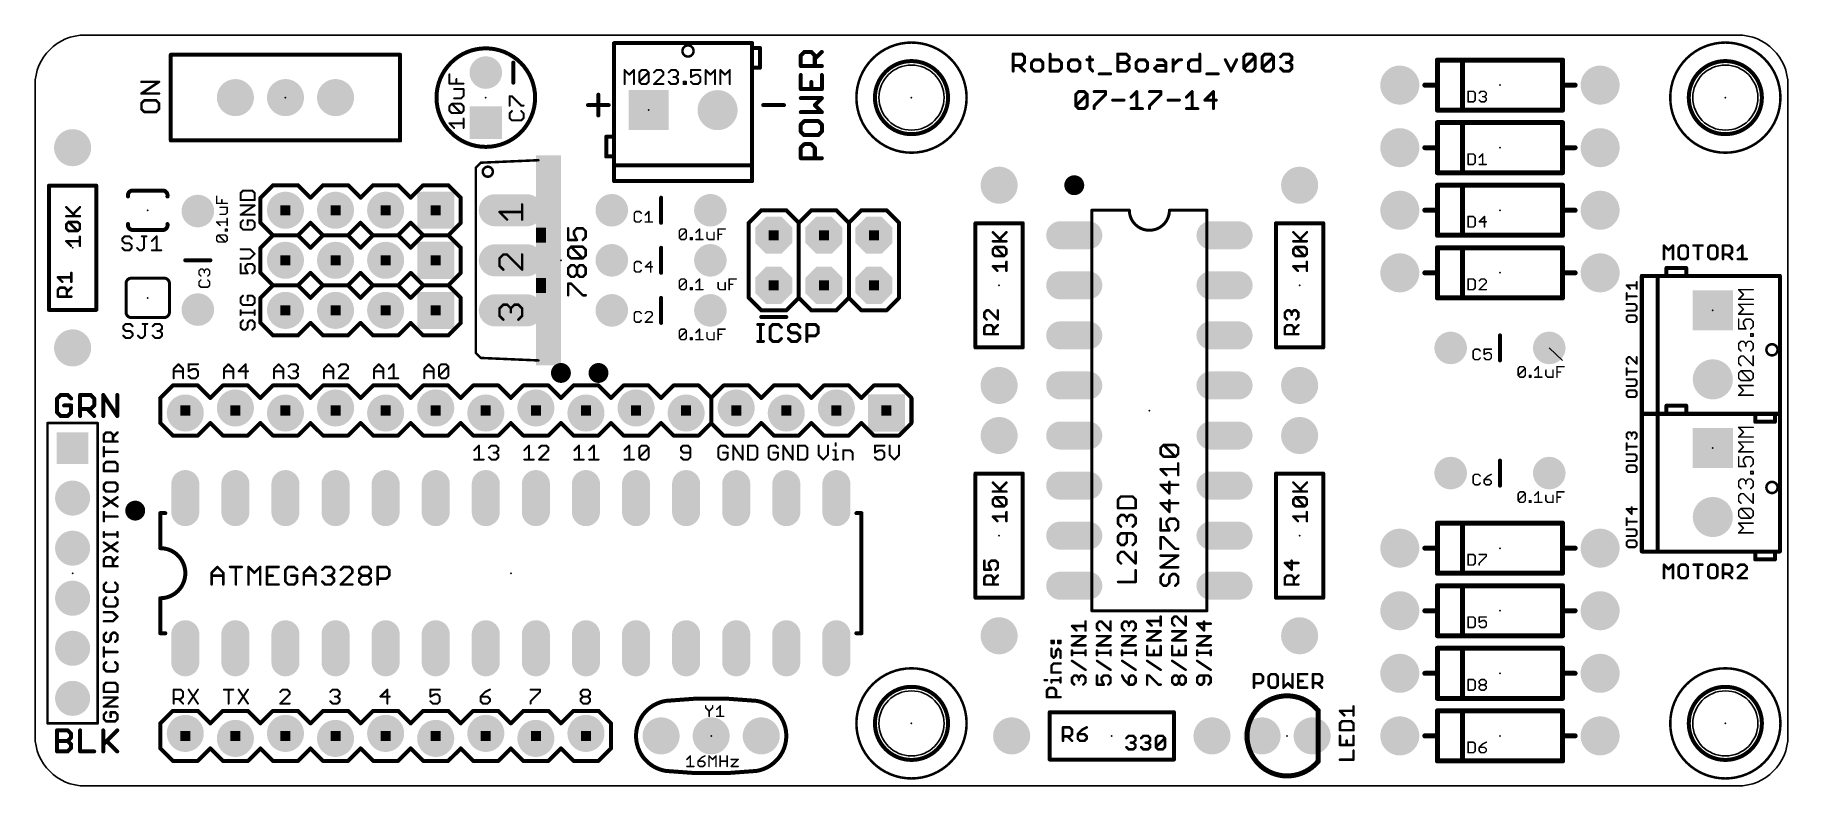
# Model space of a CAD drawing. Extents: x 0 to 3.5, y 0 to 1.5.
import ezdxf

# ---------------------------------------------------------------- set-up
doc = ezdxf.new("R2010")
doc.units = 0
for name, color, linetype in [('17', 82, 'CONTINUOUS'), ('18', 82, 'CONTINUOUS'), ('19', 53, 'CONTINUOUS'), ('20', 7, 'CONTINUOUS'), ('21', 253, 'CONTINUOUS'), ('23', 7, 'CONTINUOUS'), ('25', 253, 'CONTINUOUS'), ('27', 253, 'CONTINUOUS'), ('39', 22, 'CONTINUOUS'), ('41', 22, 'CONTINUOUS'), ('42', 175, 'CONTINUOUS'), ('51', 253, 'CONTINUOUS')]:
    doc.layers.add(name, color=color, linetype=linetype)

# ---------------------------------------------------------------- blocks, each defined once
blk = doc.blocks.new('RECT')
blk.add_solid([(-0.5, -0.5), (0.5, -0.5), (-0.5, 0.5), (0.5, 0.5)])
blk = doc.blocks.new('SQUAREP')
blk.add_solid([(-0.5, -0.5), (0.5, -0.5), (-0.5, 0.5), (0.5, 0.5)])
blk = doc.blocks.new('ROUNDP')
at = {"const_width": 0.5}
blk.add_lwpolyline([(0, -0.25, 1), (0, 0.25, 1), (0, -0.25)], format="xyb", dxfattribs=at)
blk = doc.blocks.new('LONGP100')
at = {"const_width": 1}
blk.add_lwpolyline([(-0.5, 0), (0.5, 0)], dxfattribs=at)
at = {"const_width": 0.5}
for points in [[(-0.5, 0.25, 1), (-0.5, -0.25)], [(0.5, -0.25, 1), (0.5, 0.25)]]:
    blk.add_lwpolyline(points, format="xyb", dxfattribs=at)
blk = doc.blocks.new('OCTAGONP')
at = {"const_width": 0.5}
blk.add_lwpolyline([(-0.25, -0.103553), (-0.25, 0.103553), (-0.103553, 0.25), (0.103553, 0.25), (0.25, 0.103553), (0.25, -0.103553), (0.103553, -0.25), (-0.103553, -0.25), (-0.25, -0.103553), (-0.25, 0.103553)], dxfattribs=at)
blk = doc.blocks.new('ROUNDV')
at = {"const_width": 0.5}
blk.add_lwpolyline([(0, -0.25, 1), (0, 0.25, 1), (0, -0.25)], format="xyb", dxfattribs=at)

msp = doc.modelspace()

# ---------------------------------------------------------------- linework, layer by layer
at = {"layer": '19'}
msp.add_line((3.05, 0.85), (3.023425, 0.875), dxfattribs=at)
at = {"layer": '20'}
for p, q in [((3.4, 1.5), (0.1, 1.5)), ((0, 1.4), (0, 0.1)), ((3.5, 0.1), (3.5, 1.4)), ((0.1, 0), (3.4, 0))]:
    msp.add_line(p, q, dxfattribs=at)
for centre in [(1.75, 1.375), (3.375, 1.375), (1.75, 0.125), (3.375, 0.125)]:
    msp.add_circle(centre, 0.065, dxfattribs=at)
for centre, start, end in [((0.1, 1.4), 90, 180), ((3.4, 1.4), 0, 90), ((0.1, 0.1), 180, 270), ((3.4, 0.1), 270, 0)]:
    msp.add_arc(centre, 0.1, start, end, dxfattribs=at)
at = {"layer": '21'}
for points, const_width in [([(0.9, 1.276575, 1), (0.9, 1.473425, 1), (0.9, 1.276575)], 0.008), ([(1.156102, 1.485858, 1), (1.156102, 1.481858)], 0.004), ([(1.158102, 1.483858, 1), (1.154102, 1.483858)], 0.004), ([(1.433693, 1.483858, 1), (1.429693, 1.483858)], 0.004), ([(1.431693, 1.481858, 1), (1.431693, 1.485858)], 0.004), ([(0.271063, 1.46263, 1), (0.271063, 1.45863)], 0.004), ([(0.273063, 1.46063, 1), (0.269063, 1.46063)], 0.004), ([(0.730937, 1.46063, 1), (0.726937, 1.46063)], 0.004), ([(0.728937, 1.45863, 1), (0.728937, 1.46263)], 0.004), ([(0.957, 1.445, 1), (0.953, 1.445)], 0.004), ([(1.9545, 1.462029, 1), (1.9515, 1.462029)], 0.003), ([(1.953, 1.463529, 1), (1.953, 1.460529)], 0.003), ([(1.953, 1.440843, 1), (1.953, 1.437843)], 0.003), ([(1.965404, 1.440404, 1), (1.963282, 1.438282)], 0.003), ([(1.971075, 1.46309, 1), (1.968954, 1.460968)], 0.003), ([(1.968954, 1.440404, 1), (1.971075, 1.438282)], 0.003), ([(1.970015, 1.460529, 1), (1.970015, 1.463529)], 0.003), ([(1.970015, 1.437843, 1), (1.970015, 1.440843)], 0.003), ([(1.977186, 1.456358, 1), (1.974186, 1.456358)], 0.003), ([(1.974186, 1.445015, 1), (1.977186, 1.445015)], 0.003), ([(1.974625, 1.455297, 1), (1.976747, 1.457418)], 0.003), ([(1.976747, 1.443954, 1), (1.974625, 1.446075)], 0.003), ([(1.991331, 1.445015, 1), (1.988331, 1.445015)], 0.003), ([(1.988331, 1.433672, 1), (1.991331, 1.433672)], 0.003), ([(1.988771, 1.446075, 1), (1.990892, 1.443954)], 0.003), ([(1.990892, 1.434732, 1), (1.988771, 1.432611)], 0.003), ([(1.995503, 1.452186, 1), (1.995503, 1.449186)], 0.003), ([(1.996564, 1.449625, 1), (1.994442, 1.451747)], 0.003), ([(2.007907, 1.451747, 1), (2.005785, 1.449625)], 0.003), ([(2.006846, 1.449186, 1), (2.006846, 1.452186)], 0.003), ([(2.014017, 1.445015, 1), (2.011017, 1.445015)], 0.003), ([(2.011017, 1.433672, 1), (2.014017, 1.433672)], 0.003), ([(2.011457, 1.443954, 1), (2.013578, 1.446075)], 0.003), ([(2.013578, 1.432611, 1), (2.011457, 1.434732)], 0.003), ([(2.028163, 1.462029, 1), (2.025163, 1.462029)], 0.003), ([(2.026663, 1.452186, 1), (2.026663, 1.449186)], 0.003), ([(2.044738, 1.451747, 1), (2.042617, 1.449625)], 0.003), ([(2.043677, 1.449186, 1), (2.043677, 1.452186)], 0.003), ([(2.050849, 1.445015, 1), (2.047849, 1.445015)], 0.003), ([(2.047849, 1.433672, 1), (2.050849, 1.433672)], 0.003), ([(2.048288, 1.443954, 1), (2.05041, 1.446075)], 0.003), ([(2.05041, 1.432611, 1), (2.048288, 1.434732)], 0.003), ([(2.064994, 1.445015, 1), (2.061994, 1.445015)], 0.003), ([(2.061994, 1.433672, 1), (2.064994, 1.433672)], 0.003), ([(2.062434, 1.446075, 1), (2.064555, 1.443954)], 0.003), ([(2.064555, 1.434732, 1), (2.062434, 1.432611)], 0.003), ([(2.069166, 1.452186, 1), (2.069166, 1.449186)], 0.003), ([(2.070227, 1.449625, 1), (2.068105, 1.451747)], 0.003), ([(2.08157, 1.451747, 1), (2.079448, 1.449625)], 0.003), ([(2.080509, 1.449186, 1), (2.080509, 1.452186)], 0.003), ([(2.08768, 1.445015, 1), (2.08468, 1.445015)], 0.003), ([(2.08468, 1.433672, 1), (2.08768, 1.433672)], 0.003), ([(2.08512, 1.443954, 1), (2.087241, 1.446075)], 0.003), ([(2.087241, 1.432611, 1), (2.08512, 1.434732)], 0.003), ([(2.100326, 1.452186, 1), (2.100326, 1.449186)], 0.003), ([(2.107497, 1.456358, 1), (2.104497, 1.456358)], 0.003), ([(2.104497, 1.433672, 1), (2.107497, 1.433672)], 0.003), ([(2.107058, 1.434732, 1), (2.104937, 1.432611)], 0.003), ([(2.111669, 1.449186, 1), (2.111669, 1.452186)], 0.003), ([(2.163211, 1.462029, 1), (2.160211, 1.462029)], 0.003), ([(2.161711, 1.463529, 1), (2.161711, 1.460529)], 0.003), ([(2.161711, 1.446515, 1), (2.161711, 1.443515)], 0.003), ([(2.179787, 1.46309, 1), (2.177665, 1.460968)], 0.003), ([(2.179787, 1.446075, 1), (2.177665, 1.443954)], 0.003), ([(2.177665, 1.446075, 1), (2.179787, 1.443954)], 0.003), ([(2.178726, 1.460529, 1), (2.178726, 1.463529)], 0.003), ([(2.178726, 1.443515, 1), (2.178726, 1.446515)], 0.003), ([(2.185898, 1.456358, 1), (2.182898, 1.456358)], 0.003), ([(2.182898, 1.450686, 1), (2.185898, 1.450686)], 0.003), ([(2.185898, 1.439343, 1), (2.182898, 1.439343)], 0.003), ([(2.182898, 1.433672, 1), (2.185898, 1.433672)], 0.003), ([(2.183337, 1.455297, 1), (2.185458, 1.457418)], 0.003), ([(2.185458, 1.449625, 1), (2.183337, 1.451747)], 0.003), ([(2.183337, 1.438282, 1), (2.185458, 1.440404)], 0.003), ([(2.185458, 1.432611, 1), (2.183337, 1.434732)], 0.003), ([(2.200043, 1.445015, 1), (2.197043, 1.445015)], 0.003), ([(2.197482, 1.446075, 1), (2.199604, 1.443954)], 0.003), ([(2.199604, 1.434732, 1), (2.197482, 1.432611)], 0.003), ([(2.197043, 1.433672, 1), (2.200043, 1.433672)], 0.003), ([(2.204214, 1.452186, 1), (2.204214, 1.449186)], 0.003), ([(2.205275, 1.449625, 1), (2.203154, 1.451747)], 0.003), ([(2.216618, 1.451747, 1), (2.214497, 1.449625)], 0.003), ([(2.215557, 1.449186, 1), (2.215557, 1.452186)], 0.003), ([(2.222729, 1.445015, 1), (2.219729, 1.445015)], 0.003), ([(2.219729, 1.433672, 1), (2.222729, 1.433672)], 0.003), ([(2.220168, 1.443954, 1), (2.22229, 1.446075)], 0.003), ([(2.22229, 1.432611, 1), (2.220168, 1.434732)], 0.003), ([(2.236435, 1.434732, 1), (2.234314, 1.432611)], 0.003), ([(2.234314, 1.434732, 1), (2.236435, 1.432611)], 0.003), ([(2.241046, 1.452186, 1), (2.241046, 1.449186)], 0.003), ([(2.241046, 1.440843, 1), (2.241046, 1.437843)], 0.003), ([(2.242107, 1.438282, 1), (2.239985, 1.440404)], 0.003), ([(2.25345, 1.451747, 1), (2.251328, 1.449625)], 0.003), ([(2.252389, 1.449186, 1), (2.252389, 1.452186)], 0.003), ([(2.25956, 1.445015, 1), (2.25656, 1.445015)], 0.003), ([(2.257, 1.443954, 1), (2.259121, 1.446075)], 0.003), ([(2.25806, 1.437843, 1), (2.25806, 1.440843)], 0.003), ([(2.271145, 1.440404, 1), (2.273266, 1.438282)], 0.003), ([(2.273706, 1.450686, 1), (2.270706, 1.450686)], 0.003), ([(2.283549, 1.452186, 1), (2.283549, 1.449186)], 0.003), ([(2.28461, 1.449625, 1), (2.282488, 1.451747)], 0.003), ([(2.28922, 1.449186, 1), (2.28922, 1.452186)], 0.003), ([(2.304399, 1.445015, 1), (2.301399, 1.445015)], 0.003), ([(2.301838, 1.446075, 1), (2.303959, 1.443954)], 0.003), ([(2.303959, 1.434732, 1), (2.301838, 1.432611)], 0.003), ([(2.301399, 1.433672, 1), (2.304399, 1.433672)], 0.003), ([(2.30857, 1.452186, 1), (2.30857, 1.449186)], 0.003), ([(2.309631, 1.449625, 1), (2.307509, 1.451747)], 0.003), ([(2.327085, 1.462029, 1), (2.324085, 1.462029)], 0.003), ([(2.325585, 1.449186, 1), (2.325585, 1.452186)], 0.003), ([(2.377903, 1.451357, 1), (2.37522, 1.450015)], 0.003), ([(2.400589, 1.450015, 1), (2.397906, 1.451357)], 0.003), ([(2.414893, 1.456358, 1), (2.411893, 1.456358)], 0.003), ([(2.412332, 1.457418, 1), (2.414454, 1.455297)], 0.003), ([(2.414454, 1.434732, 1), (2.412332, 1.432611)], 0.003), ([(2.412332, 1.434732, 1), (2.414454, 1.432611)], 0.003), ([(2.411893, 1.433672, 1), (2.414893, 1.433672)], 0.003), ([(2.419064, 1.463529, 1), (2.419064, 1.460529)], 0.003), ([(2.420125, 1.460968, 1), (2.418004, 1.46309)], 0.003), ([(2.431468, 1.46309, 1), (2.429347, 1.460968)], 0.003), ([(2.430407, 1.460529, 1), (2.430407, 1.463529)], 0.003), ([(2.437579, 1.456358, 1), (2.434579, 1.456358)], 0.003), ([(2.434579, 1.433672, 1), (2.437579, 1.433672)], 0.003), ([(2.43714, 1.455297, 1), (2.435018, 1.457418)], 0.003), ([(2.435018, 1.455297, 1), (2.43714, 1.457418)], 0.003), ([(2.43714, 1.432611, 1), (2.435018, 1.434732)], 0.003), ([(2.451724, 1.456358, 1), (2.448724, 1.456358)], 0.003), ([(2.448724, 1.433672, 1), (2.451724, 1.433672)], 0.003), ([(2.449164, 1.457418, 1), (2.451285, 1.455297)], 0.003), ([(2.451285, 1.434732, 1), (2.449164, 1.432611)], 0.003), ([(2.449164, 1.434732, 1), (2.451285, 1.432611)], 0.003), ([(2.455896, 1.463529, 1), (2.455896, 1.460529)], 0.003), ([(2.456957, 1.460968, 1), (2.454835, 1.46309)], 0.003), ([(2.4683, 1.46309, 1), (2.466178, 1.460968)], 0.003), ([(2.467239, 1.460529, 1), (2.467239, 1.463529)], 0.003), ([(2.47441, 1.456358, 1), (2.47141, 1.456358)], 0.003), ([(2.47141, 1.433672, 1), (2.47441, 1.433672)], 0.003), ([(2.473971, 1.455297, 1), (2.47185, 1.457418)], 0.003), ([(2.47185, 1.455297, 1), (2.473971, 1.457418)], 0.003), ([(2.473971, 1.432611, 1), (2.47185, 1.434732)], 0.003), ([(2.485995, 1.457418, 1), (2.488117, 1.455297)], 0.003), ([(2.488117, 1.434732, 1), (2.485995, 1.432611)], 0.003), ([(2.492727, 1.463529, 1), (2.492727, 1.460529)], 0.003), ([(2.493788, 1.460968, 1), (2.491667, 1.46309)], 0.003), ([(2.498399, 1.446515, 1), (2.498399, 1.443515)], 0.003), ([(2.505131, 1.46309, 1), (2.50301, 1.460968)], 0.003), ([(2.505131, 1.446075, 1), (2.50301, 1.443954)], 0.003), ([(2.50301, 1.446075, 1), (2.505131, 1.443954)], 0.003), ([(2.50407, 1.460529, 1), (2.50407, 1.463529)], 0.003), ([(2.50407, 1.443515, 1), (2.50407, 1.446515)], 0.003), ([(2.511242, 1.456358, 1), (2.508242, 1.456358)], 0.003), ([(2.508242, 1.450686, 1), (2.511242, 1.450686)], 0.003), ([(2.511242, 1.439343, 1), (2.508242, 1.439343)], 0.003), ([(2.508242, 1.433672, 1), (2.511242, 1.433672)], 0.003), ([(2.508681, 1.455297, 1), (2.510803, 1.457418)], 0.003), ([(2.510803, 1.449625, 1), (2.508681, 1.451747)], 0.003), ([(2.508681, 1.438282, 1), (2.510803, 1.440404)], 0.003), ([(2.510803, 1.432611, 1), (2.508681, 1.434732)], 0.003), ([(2.8, 1.4525, 1), (2.8, 1.4475)], 0.005), ([(2.8025, 1.45, 1), (2.7975, 1.45)], 0.005), ([(2.85, 1.4525, 1), (2.85, 1.4475)], 0.005), ([(2.8525, 1.45, 1), (2.8475, 1.45)], 0.005), ([(2.85, 1.4475, 1), (2.85, 1.4525)], 0.005), ([(3.0525, 1.45, 1), (3.0475, 1.45)], 0.005), ([(3.05, 1.4475, 1), (3.05, 1.4525)], 0.005), ([(0.21247, 1.407685, 1), (0.21247, 1.405185)], 0.0025), ([(0.248193, 1.405395, 1), (0.246807, 1.407475)], 0.0025), ([(0.2475, 1.405185, 1), (0.2475, 1.407685)], 0.0025), ([(0.953, 1.405, 1), (0.957, 1.405)], 0.004), ([(1.9515, 1.428, 1), (1.9545, 1.428)], 0.003), ([(1.974625, 1.426939, 1), (1.976747, 1.429061)], 0.003), ([(1.995503, 1.4295, 1), (1.995503, 1.4265)], 0.003), ([(1.994442, 1.426939, 1), (1.996564, 1.429061)], 0.003), ([(2.005785, 1.429061, 1), (2.007907, 1.426939)], 0.003), ([(2.006846, 1.4265, 1), (2.006846, 1.4295)], 0.003), ([(2.026663, 1.4295, 1), (2.026663, 1.4265)], 0.003), ([(2.025163, 1.428, 1), (2.028163, 1.428)], 0.003), ([(2.042617, 1.429061, 1), (2.044738, 1.426939)], 0.003), ([(2.043677, 1.4265, 1), (2.043677, 1.4295)], 0.003), ([(2.069166, 1.4295, 1), (2.069166, 1.4265)], 0.003), ([(2.068105, 1.426939, 1), (2.070227, 1.429061)], 0.003), ([(2.079448, 1.429061, 1), (2.08157, 1.426939)], 0.003), ([(2.080509, 1.4265, 1), (2.080509, 1.4295)], 0.003), ([(2.110608, 1.426939, 1), (2.112729, 1.429061)], 0.003), ([(2.12488, 1.423828, 1), (2.12488, 1.420828)], 0.003), ([(2.147566, 1.420828, 1), (2.147566, 1.423828)], 0.003), ([(2.161711, 1.4295, 1), (2.161711, 1.4265)], 0.003), ([(2.160211, 1.428, 1), (2.163211, 1.428)], 0.003), ([(2.177665, 1.429061, 1), (2.179787, 1.426939)], 0.003), ([(2.178726, 1.4265, 1), (2.178726, 1.4295)], 0.003), ([(2.204214, 1.4295, 1), (2.204214, 1.4265)], 0.003), ([(2.203154, 1.426939, 1), (2.205275, 1.429061)], 0.003), ([(2.214497, 1.429061, 1), (2.216618, 1.426939)], 0.003), ([(2.215557, 1.4265, 1), (2.215557, 1.4295)], 0.003), ([(2.241046, 1.4295, 1), (2.241046, 1.4265)], 0.003), ([(2.239985, 1.426939, 1), (2.242107, 1.429061)], 0.003), ([(2.25656, 1.428, 1), (2.25956, 1.428)], 0.003), ([(2.25806, 1.4265, 1), (2.25806, 1.4295)], 0.003), ([(2.270706, 1.428, 1), (2.273706, 1.428)], 0.003), ([(2.30857, 1.4295, 1), (2.30857, 1.4265)], 0.003), ([(2.307509, 1.426939, 1), (2.309631, 1.429061)], 0.003), ([(2.324085, 1.428, 1), (2.327085, 1.428)], 0.003), ([(2.325585, 1.4265, 1), (2.325585, 1.4295)], 0.003), ([(2.33973, 1.423828, 1), (2.33973, 1.420828)], 0.003), ([(2.362416, 1.420828, 1), (2.362416, 1.423828)], 0.003), ([(2.386563, 1.428671, 1), (2.389246, 1.427329)], 0.003), ([(2.386563, 1.427329, 1), (2.389246, 1.428671)], 0.003), ([(2.419064, 1.4295, 1), (2.419064, 1.4265)], 0.003), ([(2.418004, 1.426939, 1), (2.420125, 1.429061)], 0.003), ([(2.429347, 1.429061, 1), (2.431468, 1.426939)], 0.003), ([(2.430407, 1.4265, 1), (2.430407, 1.4295)], 0.003), ([(2.455896, 1.4295, 1), (2.455896, 1.4265)], 0.003), ([(2.454835, 1.426939, 1), (2.456957, 1.429061)], 0.003), ([(2.466178, 1.429061, 1), (2.4683, 1.426939)], 0.003), ([(2.467239, 1.4265, 1), (2.467239, 1.4295)], 0.003), ([(2.492727, 1.4295, 1), (2.492727, 1.4265)], 0.003), ([(2.491667, 1.426939, 1), (2.493788, 1.429061)], 0.003), ([(2.50301, 1.429061, 1), (2.505131, 1.426939)], 0.003), ([(2.50407, 1.4265, 1), (2.50407, 1.4295)], 0.003), ([(2.775, 1.4025, 1), (2.775, 1.3975)], 0.005), ([(2.8025, 1.4, 1), (2.7975, 1.4)], 0.005), ([(2.7975, 1.4, 1), (2.8025, 1.4)], 0.005), ([(2.8, 1.3975, 1), (2.8, 1.4025)], 0.005), ([(3.0525, 1.4, 1), (3.0475, 1.4)], 0.005), ([(3.05, 1.4025, 1), (3.05, 1.3975)], 0.005), ([(3.0475, 1.4, 1), (3.0525, 1.4)], 0.005), ([(3.075, 1.3975, 1), (3.075, 1.4025)], 0.005), ([(0.21247, 1.384331, 1), (0.21247, 1.381831)], 0.0025), ([(0.211777, 1.384122, 1), (0.213163, 1.382041)], 0.0025), ([(0.21372, 1.363765, 1), (0.21122, 1.363765)], 0.0025), ([(0.211586, 1.364649, 1), (0.213354, 1.362881)], 0.0025), ([(0.218308, 1.370853, 1), (0.218308, 1.368353)], 0.0025), ([(0.219192, 1.368719, 1), (0.217425, 1.370487)], 0.0025), ([(0.242546, 1.370487, 1), (0.240778, 1.368719)], 0.0025), ([(0.241662, 1.368353, 1), (0.241662, 1.370853)], 0.0025), ([(0.24875, 1.363765, 1), (0.24625, 1.363765)], 0.0025), ([(0.246616, 1.362881, 1), (0.248384, 1.364649)], 0.0025), ([(0.2475, 1.381831, 1), (0.2475, 1.384331)], 0.0025), ([(1.126684, 1.380711, 1), (1.122684, 1.380711)], 0.004), ([(2.0795, 1.381358, 1), (2.0765, 1.381358)], 0.003), ([(2.076939, 1.382418, 1), (2.079061, 1.380297)], 0.003), ([(2.083672, 1.388529, 1), (2.083672, 1.385529)], 0.003), ([(2.084732, 1.385968, 1), (2.082611, 1.38809)], 0.003), ([(2.096075, 1.38809, 1), (2.093954, 1.385968)], 0.003), ([(2.095015, 1.385529, 1), (2.095015, 1.388529)], 0.003), ([(2.102186, 1.381358, 1), (2.099186, 1.381358)], 0.003), ([(2.101747, 1.380297, 1), (2.099625, 1.382418)], 0.003), ([(2.099625, 1.380297, 1), (2.101747, 1.382418)], 0.003), ([(2.114831, 1.388529, 1), (2.114831, 1.385529)], 0.003), ([(2.139017, 1.387029, 1), (2.136017, 1.387029)], 0.003), ([(2.136017, 1.381358, 1), (2.139017, 1.381358)], 0.003), ([(2.138578, 1.380297, 1), (2.136457, 1.382418)], 0.003), ([(2.137517, 1.385529, 1), (2.137517, 1.388529)], 0.003), ([(2.151663, 1.371515, 1), (2.151663, 1.368515)], 0.003), ([(2.174349, 1.368515, 1), (2.174349, 1.371515)], 0.003), ([(2.187434, 1.376747, 1), (2.189555, 1.374625)], 0.003), ([(2.201337, 1.387029, 1), (2.198337, 1.387029)], 0.003), ([(2.200898, 1.385968, 1), (2.198777, 1.38809)], 0.003), ([(2.225326, 1.388529, 1), (2.225326, 1.385529)], 0.003), ([(2.249512, 1.387029, 1), (2.246512, 1.387029)], 0.003), ([(2.246512, 1.381358, 1), (2.249512, 1.381358)], 0.003), ([(2.249072, 1.380297, 1), (2.246951, 1.382418)], 0.003), ([(2.248012, 1.385529, 1), (2.248012, 1.388529)], 0.003), ([(2.262157, 1.371515, 1), (2.262157, 1.368515)], 0.003), ([(2.284843, 1.368515, 1), (2.284843, 1.371515)], 0.003), ([(2.297928, 1.376747, 1), (2.300049, 1.374625)], 0.003), ([(2.311832, 1.387029, 1), (2.308832, 1.387029)], 0.003), ([(2.311392, 1.385968, 1), (2.309271, 1.38809)], 0.003), ([(2.33582, 1.371515, 1), (2.33582, 1.368515)], 0.003), ([(2.334759, 1.371075, 1), (2.336881, 1.368954)], 0.003), ([(2.354335, 1.387029, 1), (2.351335, 1.387029)], 0.003), ([(2.353895, 1.385968, 1), (2.351774, 1.38809)], 0.003), ([(2.358506, 1.368515, 1), (2.358506, 1.371515)], 0.003), ([(0.213354, 1.352972, 1), (0.211586, 1.351204)], 0.0025), ([(0.21122, 1.352088, 1), (0.21372, 1.352088)], 0.0025), ([(0.218308, 1.3475, 1), (0.218308, 1.345)], 0.0025), ([(0.217425, 1.345366, 1), (0.219192, 1.347134)], 0.0025), ([(0.240778, 1.347134, 1), (0.242546, 1.345366)], 0.0025), ([(0.241662, 1.345, 1), (0.241662, 1.3475)], 0.0025), ([(0.24625, 1.352088, 1), (0.24875, 1.352088)], 0.0025), ([(0.248384, 1.351204, 1), (0.246616, 1.352972)], 0.0025), ([(1.104, 1.362026, 1), (1.104, 1.358026)], 0.004), ([(1.122684, 1.339342, 1), (1.126684, 1.339342)], 0.004), ([(1.145369, 1.358026, 1), (1.145369, 1.362026)], 0.004), ([(1.454, 1.362026, 1), (1.454, 1.358026)], 0.004), ([(1.495369, 1.358026, 1), (1.495369, 1.362026)], 0.004), ([(2.079061, 1.359732, 1), (2.076939, 1.357611)], 0.003), ([(2.076939, 1.359732, 1), (2.079061, 1.357611)], 0.003), ([(2.0765, 1.358672, 1), (2.0795, 1.358672)], 0.003), ([(2.083672, 1.3545, 1), (2.083672, 1.3515)], 0.003), ([(2.082611, 1.351939, 1), (2.084732, 1.354061)], 0.003), ([(2.093954, 1.354061, 1), (2.096075, 1.351939)], 0.003), ([(2.095015, 1.3515, 1), (2.095015, 1.3545)], 0.003), ([(2.099186, 1.358672, 1), (2.102186, 1.358672)], 0.003), ([(2.101747, 1.357611, 1), (2.099625, 1.359732)], 0.003), ([(2.116331, 1.358672, 1), (2.113331, 1.358672)], 0.003), ([(2.113331, 1.353, 1), (2.116331, 1.353)], 0.003), ([(2.113771, 1.359732, 1), (2.115892, 1.357611)], 0.003), ([(2.188494, 1.3545, 1), (2.188494, 1.3515)], 0.003), ([(2.198337, 1.353, 1), (2.201337, 1.353)], 0.003), ([(2.21118, 1.3515, 1), (2.21118, 1.3545)], 0.003), ([(2.226826, 1.358672, 1), (2.223826, 1.358672)], 0.003), ([(2.224265, 1.359732, 1), (2.226386, 1.357611)], 0.003), ([(2.223826, 1.353, 1), (2.226826, 1.353)], 0.003), ([(2.298989, 1.3545, 1), (2.298989, 1.3515)], 0.003), ([(2.308832, 1.353, 1), (2.311832, 1.353)], 0.003), ([(2.321675, 1.3515, 1), (2.321675, 1.3545)], 0.003), ([(2.351335, 1.353, 1), (2.354335, 1.353)], 0.003), ([(2.8, 1.3525, 1), (2.8, 1.3475)], 0.005), ([(2.7975, 1.35, 1), (2.8025, 1.35)], 0.005), ([(2.8025, 1.325, 1), (2.7975, 1.325)], 0.005), ([(2.85, 1.3525, 1), (2.85, 1.3475)], 0.005), ([(2.8475, 1.35, 1), (2.8525, 1.35)], 0.005), ([(2.85, 1.3475, 1), (2.85, 1.3525)], 0.005), ([(3.0475, 1.35, 1), (3.0525, 1.35)], 0.005), ([(3.0525, 1.325, 1), (3.0475, 1.325)], 0.005), ([(3.05, 1.3475, 1), (3.05, 1.3525)], 0.005), ([(2.8, 1.3275, 1), (2.8, 1.3225)], 0.005), ([(2.85, 1.3275, 1), (2.85, 1.3225)], 0.005), ([(2.8525, 1.325, 1), (2.8475, 1.325)], 0.005), ([(2.85, 1.3225, 1), (2.85, 1.3275)], 0.005), ([(3.05, 1.3225, 1), (3.05, 1.3275)], 0.005), ([(0.271063, 1.29137, 1), (0.271063, 1.28737)], 0.004), ([(0.269063, 1.28937, 1), (0.273063, 1.28937)], 0.004), ([(0.726937, 1.28937, 1), (0.730937, 1.28937)], 0.004), ([(0.728937, 1.28737, 1), (0.728937, 1.29137)], 0.004), ([(2.775, 1.2775, 1), (2.775, 1.2725)], 0.005), ([(2.8025, 1.275, 1), (2.7975, 1.275)], 0.005), ([(2.7975, 1.275, 1), (2.8025, 1.275)], 0.005), ([(2.8, 1.2725, 1), (2.8, 1.2775)], 0.005), ([(3.0525, 1.275, 1), (3.0475, 1.275)], 0.005), ([(3.05, 1.2775, 1), (3.05, 1.2725)], 0.005), ([(3.0475, 1.275, 1), (3.0525, 1.275)], 0.005), ([(3.075, 1.2725, 1), (3.075, 1.2775)], 0.005), ([(0.88125, 1.235, 1), (0.87875, 1.235)], 0.0025), ([(0.879116, 1.235884, 1), (0.880884, 1.234116)], 0.0025), ([(0.889946, 1.246249, 1), (0.890054, 1.243751)], 0.0025), ([(0.890884, 1.244116, 1), (0.889116, 1.245884)], 0.0025), ([(0.904, 1.217, 1), (0.904, 1.237, 1), (0.904, 1.217)], 0.005), ([(1.005054, 1.248751, 1), (1.004946, 1.251249)], 0.0025), ([(1.158102, 1.239764, 1), (1.154102, 1.239764)], 0.004), ([(1.156102, 1.241764, 1), (1.156102, 1.237764)], 0.004), ([(1.154102, 1.239764, 1), (1.158102, 1.239764)], 0.004), ([(1.433693, 1.239764, 1), (1.429693, 1.239764)], 0.004), ([(1.429693, 1.239764, 1), (1.433693, 1.239764)], 0.004), ([(1.431693, 1.237764, 1), (1.431693, 1.241764)], 0.004), ([(2.8, 1.2275, 1), (2.8, 1.2225)], 0.005), ([(2.7975, 1.225, 1), (2.8025, 1.225)], 0.005), ([(2.85, 1.2275, 1), (2.85, 1.2225)], 0.005), ([(2.8475, 1.225, 1), (2.8525, 1.225)], 0.005), ([(2.85, 1.2225, 1), (2.85, 1.2275)], 0.005), ([(3.0475, 1.225, 1), (3.0525, 1.225)], 0.005), ([(3.05, 1.2225, 1), (3.05, 1.2275)], 0.005), ([(0.027756, 1.201016, 1), (0.027756, 1.197016)], 0.004), ([(0.029756, 1.199016, 1), (0.025756, 1.199016)], 0.004), ([(0.124244, 1.199016, 1), (0.120244, 1.199016)], 0.004), ([(0.122244, 1.197016, 1), (0.122244, 1.201016)], 0.004), ([(0.193504, 1.18937, 0.414214), (0.18563, 1.177559)], 0.008), ([(0.193504, 1.19137, 1), (0.193504, 1.18737)], 0.004), ([(0.193896, 1.187409, 1), (0.193112, 1.191331)], 0.004), ([(0.26437, 1.177559, 0.414214), (0.256496, 1.18937)], 0.008), ([(0.256888, 1.191331, 1), (0.256104, 1.187409)], 0.004), ([(0.256496, 1.18737, 1), (0.256496, 1.19137)], 0.004), ([(0.475, 1.202, 1), (0.475, 1.198)], 0.004), ([(0.476414, 1.198586, 1), (0.473586, 1.201414)], 0.004), ([(0.526414, 1.201414, 1), (0.523586, 1.198586)], 0.004), ([(0.525, 1.198, 1), (0.525, 1.202)], 0.004), ([(0.575, 1.202, 1), (0.575, 1.198)], 0.004), ([(0.576414, 1.198586, 1), (0.573586, 1.201414)], 0.004), ([(0.626414, 1.201414, 1), (0.623586, 1.198586)], 0.004), ([(0.625, 1.198, 1), (0.625, 1.202)], 0.004), ([(0.675, 1.202, 1), (0.675, 1.198)], 0.004), ([(0.676414, 1.198586, 1), (0.673586, 1.201414)], 0.004), ([(0.726414, 1.201414, 1), (0.723586, 1.198586)], 0.004), ([(0.725, 1.198, 1), (0.725, 1.202)], 0.004), ([(0.775, 1.202, 1), (0.775, 1.198)], 0.004), ([(0.776414, 1.198586, 1), (0.773586, 1.201414)], 0.004), ([(0.826414, 1.201414, 1), (0.823586, 1.198586)], 0.004), ([(0.825, 1.198, 1), (0.825, 1.202)], 0.004), ([(1.156102, 1.210268, 1), (1.156102, 1.206268)], 0.004), ([(1.154102, 1.208268, 1), (1.158102, 1.208268)], 0.004), ([(1.429693, 1.208268, 1), (1.433693, 1.208268)], 0.004), ([(1.431693, 1.206268, 1), (1.431693, 1.210268)], 0.004), ([(2.8, 1.2025, 1), (2.8, 1.1975)], 0.005), ([(2.8025, 1.2, 1), (2.7975, 1.2)], 0.005), ([(2.85, 1.2025, 1), (2.85, 1.1975)], 0.005), ([(2.8525, 1.2, 1), (2.8475, 1.2)], 0.005), ([(2.85, 1.1975, 1), (2.85, 1.2025)], 0.005), ([(3.0525, 1.2, 1), (3.0475, 1.2)], 0.005), ([(3.05, 1.1975, 1), (3.05, 1.2025)], 0.005), ([(0.063361, 1.156934, 1), (0.061593, 1.155166)], 0.0025), ([(0.090384, 1.155166, 1), (0.088616, 1.156934)], 0.0025), ([(0.183669, 1.177167, 1), (0.187591, 1.177951)], 0.004), ([(0.262409, 1.177951, 1), (0.266331, 1.177167)], 0.004), ([(0.452, 1.175, 1), (0.448, 1.175)], 0.004), ([(0.448586, 1.176414, 1), (0.451414, 1.173586)], 0.004), ([(0.548586, 1.176414, 1), (0.551414, 1.173586)], 0.004), ([(0.548586, 1.173586, 1), (0.551414, 1.176414)], 0.004), ([(0.648586, 1.176414, 1), (0.651414, 1.173586)], 0.004), ([(0.648586, 1.173586, 1), (0.651414, 1.176414)], 0.004), ([(0.748586, 1.176414, 1), (0.751414, 1.173586)], 0.004), ([(0.748586, 1.173586, 1), (0.751414, 1.176414)], 0.004), ([(0.852, 1.175, 1), (0.848, 1.175)], 0.004), ([(0.848586, 1.173586, 1), (0.851414, 1.176414)], 0.004), ([(1.252, 1.175, 1), (1.248, 1.175)], 0.004), ([(2.8025, 1.15, 1), (2.7975, 1.15)], 0.005), ([(3.0525, 1.15, 1), (3.0475, 1.15)], 0.005), ([(0.062477, 1.139285, 1), (0.062477, 1.136785)], 0.0025), ([(0.063727, 1.122081, 1), (0.061227, 1.122081)], 0.0025), ([(0.061593, 1.122965, 1), (0.063361, 1.121197)], 0.0025), ([(0.066981, 1.127835, 1), (0.066981, 1.125335)], 0.0025), ([(0.067865, 1.127469, 1), (0.066097, 1.125701)], 0.0025), ([(0.067865, 1.125701, 1), (0.066097, 1.127469)], 0.0025), ([(0.075105, 1.143423, 1), (0.076872, 1.141655)], 0.0025), ([(0.079608, 1.137151, 1), (0.081376, 1.138919)], 0.0025), ([(0.08588, 1.127469, 1), (0.084112, 1.125701)], 0.0025), ([(0.084996, 1.125335, 1), (0.084996, 1.127835)], 0.0025), ([(0.09075, 1.122081, 1), (0.08825, 1.122081)], 0.0025), ([(0.088616, 1.121197, 1), (0.090384, 1.122965)], 0.0025), ([(0.0895, 1.136785, 1), (0.0895, 1.139285)], 0.0025), ([(0.18563, 1.122441, 0.414214), (0.193504, 1.11063)], 0.008), ([(0.187591, 1.122049, 1), (0.183669, 1.122833)], 0.004), ([(0.256496, 1.11063, 0.414214), (0.26437, 1.122441)], 0.008), ([(0.266331, 1.122833, 1), (0.262409, 1.122049)], 0.004), ([(0.451414, 1.126414, 1), (0.448586, 1.123586)], 0.004), ([(0.448, 1.125, 1), (0.452, 1.125)], 0.004), ([(0.551414, 1.126414, 1), (0.548586, 1.123586)], 0.004), ([(0.551414, 1.123586, 1), (0.548586, 1.126414)], 0.004), ([(0.651414, 1.126414, 1), (0.648586, 1.123586)], 0.004), ([(0.651414, 1.123586, 1), (0.648586, 1.126414)], 0.004), ([(0.751414, 1.126414, 1), (0.748586, 1.123586)], 0.004), ([(0.751414, 1.123586, 1), (0.748586, 1.126414)], 0.004), ([(0.848, 1.125, 1), (0.852, 1.125)], 0.004), ([(0.851414, 1.123586, 1), (0.848586, 1.126414)], 0.004), ([(1.248, 1.125, 1), (1.252, 1.125)], 0.004), ([(1.427, 1.125, 1), (1.423, 1.125)], 0.004), ([(1.423586, 1.126414, 1), (1.426414, 1.123586)], 0.004), ([(1.45, 1.152, 1), (1.45, 1.148)], 0.004), ([(1.451414, 1.148586, 1), (1.448586, 1.151414)], 0.004), ([(1.501414, 1.151414, 1), (1.498586, 1.148586)], 0.004), ([(1.5, 1.148, 1), (1.5, 1.152)], 0.004), ([(1.527, 1.125, 1), (1.523, 1.125)], 0.004), ([(1.523586, 1.126414, 1), (1.526414, 1.123586)], 0.004), ([(1.523586, 1.123586, 1), (1.526414, 1.126414)], 0.004), ([(1.55, 1.152, 1), (1.55, 1.148)], 0.004), ([(1.551414, 1.148586, 1), (1.548586, 1.151414)], 0.004), ([(1.601414, 1.151414, 1), (1.598586, 1.148586)], 0.004), ([(1.6, 1.148, 1), (1.6, 1.152)], 0.004), ([(1.627, 1.125, 1), (1.623, 1.125)], 0.004), ([(1.623586, 1.126414, 1), (1.626414, 1.123586)], 0.004), ([(1.623586, 1.123586, 1), (1.626414, 1.126414)], 0.004), ([(1.65, 1.152, 1), (1.65, 1.148)], 0.004), ([(1.651414, 1.148586, 1), (1.648586, 1.151414)], 0.004), ([(1.701414, 1.151414, 1), (1.698586, 1.148586)], 0.004), ([(1.7, 1.148, 1), (1.7, 1.152)], 0.004), ([(1.727, 1.125, 1), (1.723, 1.125)], 0.004), ([(1.723586, 1.123586, 1), (1.726414, 1.126414)], 0.004), ([(1.879756, 1.124016, 1), (1.875756, 1.124016)], 0.004), ([(1.877756, 1.126016, 1), (1.877756, 1.122016)], 0.004), ([(1.974244, 1.124016, 1), (1.970244, 1.124016)], 0.004), ([(1.972244, 1.122016, 1), (1.972244, 1.126016)], 0.004), ([(2.1115, 1.15, 1), (2.1085, 1.15)], 0.003), ([(2.11, 1.1515, 1), (2.11, 1.1485)], 0.003), ([(2.185, 1.15, 1), (2.265, 1.15)], 0.006), ([(2.1865, 1.15, 1), (2.1835, 1.15)], 0.003), ([(2.185, 1.1485, 1), (2.185, 1.1515)], 0.003), ([(2.265, 1.1515, 1), (2.265, 1.1485)], 0.003), ([(2.2665, 1.15, 1), (2.2635, 1.15)], 0.003), ([(2.3415, 1.15, 1), (2.3385, 1.15)], 0.003), ([(2.34, 1.1485, 1), (2.34, 1.1515)], 0.003), ([(2.479756, 1.124016, 1), (2.475756, 1.124016)], 0.004), ([(2.477756, 1.126016, 1), (2.477756, 1.122016)], 0.004), ([(2.574244, 1.124016, 1), (2.570244, 1.124016)], 0.004), ([(2.572244, 1.122016, 1), (2.572244, 1.126016)], 0.004), ([(2.775, 1.1525, 1), (2.775, 1.1475)], 0.005), ([(2.7975, 1.15, 1), (2.8025, 1.15)], 0.005), ([(2.8, 1.1475, 1), (2.8, 1.1525)], 0.005), ([(3.05, 1.1525, 1), (3.05, 1.1475)], 0.005), ([(3.0475, 1.15, 1), (3.0525, 1.15)], 0.005), ([(3.075, 1.1475, 1), (3.075, 1.1525)], 0.005), ([(0.063361, 1.113957, 1), (0.061593, 1.11219)], 0.0025), ([(0.061227, 1.113073, 1), (0.063727, 1.113073)], 0.0025), ([(0.063361, 1.088996, 1), (0.061593, 1.087228)], 0.0025), ([(0.062477, 1.089362, 1), (0.062477, 1.086862)], 0.0025), ([(0.066981, 1.10982, 1), (0.066981, 1.10732)], 0.0025), ([(0.066097, 1.107686, 1), (0.067865, 1.109454)], 0.0025), ([(0.084112, 1.109454, 1), (0.08588, 1.107686)], 0.0025), ([(0.084112, 1.107686, 1), (0.08588, 1.109454)], 0.0025), ([(0.084996, 1.10732, 1), (0.084996, 1.10982)], 0.0025), ([(0.08825, 1.113073, 1), (0.09075, 1.113073)], 0.0025), ([(0.09075, 1.09712, 1), (0.08825, 1.09712)], 0.0025), ([(0.090384, 1.11219, 1), (0.088616, 1.113957)], 0.0025), ([(0.0895, 1.086862, 1), (0.0895, 1.089362)], 0.0025), ([(0.193504, 1.11263, 1), (0.193504, 1.10863)], 0.004), ([(0.193112, 1.108669, 1), (0.193896, 1.112591)], 0.004), ([(0.256104, 1.112591, 1), (0.256888, 1.108669)], 0.004), ([(0.256496, 1.10863, 1), (0.256496, 1.11263)], 0.004), ([(0.475, 1.102, 1), (0.475, 1.098)], 0.004), ([(0.475, 1.102, 1), (0.475, 1.098)], 0.004), ([(0.476414, 1.098586, 1), (0.473586, 1.101414)], 0.004), ([(0.473586, 1.098586, 1), (0.476414, 1.101414)], 0.004), ([(0.526414, 1.101414, 1), (0.523586, 1.098586)], 0.004), ([(0.523586, 1.101414, 1), (0.526414, 1.098586)], 0.004), ([(0.525, 1.098, 1), (0.525, 1.102)], 0.004), ([(0.525, 1.098, 1), (0.525, 1.102)], 0.004), ([(0.575, 1.102, 1), (0.575, 1.098)], 0.004), ([(0.575, 1.102, 1), (0.575, 1.098)], 0.004), ([(0.576414, 1.098586, 1), (0.573586, 1.101414)], 0.004), ([(0.573586, 1.098586, 1), (0.576414, 1.101414)], 0.004), ([(0.626414, 1.101414, 1), (0.623586, 1.098586)], 0.004), ([(0.623586, 1.101414, 1), (0.626414, 1.098586)], 0.004), ([(0.625, 1.098, 1), (0.625, 1.102)], 0.004), ([(0.625, 1.098, 1), (0.625, 1.102)], 0.004), ([(0.675, 1.102, 1), (0.675, 1.098)], 0.004), ([(0.675, 1.102, 1), (0.675, 1.098)], 0.004), ([(0.676414, 1.098586, 1), (0.673586, 1.101414)], 0.004), ([(0.673586, 1.098586, 1), (0.676414, 1.101414)], 0.004), ([(0.726414, 1.101414, 1), (0.723586, 1.098586)], 0.004), ([(0.723586, 1.101414, 1), (0.726414, 1.098586)], 0.004), ([(0.725, 1.098, 1), (0.725, 1.102)], 0.004), ([(0.725, 1.098, 1), (0.725, 1.102)], 0.004), ([(0.775, 1.102, 1), (0.775, 1.098)], 0.004), ([(0.775, 1.102, 1), (0.775, 1.098)], 0.004), ([(0.776414, 1.098586, 1), (0.773586, 1.101414)], 0.004), ([(0.773586, 1.098586, 1), (0.776414, 1.101414)], 0.004), ([(0.826414, 1.101414, 1), (0.823586, 1.098586)], 0.004), ([(0.823586, 1.101414, 1), (0.826414, 1.098586)], 0.004), ([(0.825, 1.098, 1), (0.825, 1.102)], 0.004), ([(0.825, 1.098, 1), (0.825, 1.102)], 0.004), ([(1.913361, 1.106934, 1), (1.911593, 1.105166)], 0.0025), ([(1.912477, 1.089285, 1), (1.912477, 1.086785)], 0.0025), ([(1.925105, 1.093423, 1), (1.926872, 1.091655)], 0.0025), ([(1.929608, 1.087151, 1), (1.931376, 1.088919)], 0.0025), ([(1.940384, 1.105166, 1), (1.938616, 1.106934)], 0.0025), ([(1.9395, 1.086785, 1), (1.9395, 1.089285)], 0.0025), ([(2.513361, 1.106934, 1), (2.511593, 1.105166)], 0.0025), ([(2.512477, 1.089285, 1), (2.512477, 1.086785)], 0.0025), ([(2.525105, 1.093423, 1), (2.526872, 1.091655)], 0.0025), ([(2.529608, 1.087151, 1), (2.531376, 1.088919)], 0.0025), ([(2.540384, 1.105166, 1), (2.538616, 1.106934)], 0.0025), ([(2.5395, 1.086785, 1), (2.5395, 1.089285)], 0.0025), ([(2.8, 1.1025, 1), (2.8, 1.0975)], 0.005), ([(2.7975, 1.1, 1), (2.8025, 1.1)], 0.005), ([(2.85, 1.1025, 1), (2.85, 1.0975)], 0.005), ([(2.8475, 1.1, 1), (2.8525, 1.1)], 0.005), ([(2.85, 1.0975, 1), (2.85, 1.1025)], 0.005), ([(3.0475, 1.1, 1), (3.0525, 1.1)], 0.005), ([(3.05, 1.0975, 1), (3.05, 1.1025)], 0.005), ([(0.070601, 1.078221, 1), (0.072369, 1.079988)], 0.0025), ([(0.08825, 1.079104, 1), (0.09075, 1.079104)], 0.0025), ([(0.3, 1.052, 1), (0.3, 1.048)], 0.004), ([(0.35, 1.048, 1), (0.35, 1.052)], 0.004), ([(0.452, 1.075, 1), (0.448, 1.075)], 0.004), ([(0.448586, 1.076414, 1), (0.451414, 1.073586)], 0.004), ([(0.548586, 1.076414, 1), (0.551414, 1.073586)], 0.004), ([(0.548586, 1.073586, 1), (0.551414, 1.076414)], 0.004), ([(0.648586, 1.076414, 1), (0.651414, 1.073586)], 0.004), ([(0.648586, 1.073586, 1), (0.651414, 1.076414)], 0.004), ([(0.748586, 1.076414, 1), (0.751414, 1.073586)], 0.004), ([(0.748586, 1.073586, 1), (0.751414, 1.076414)], 0.004), ([(0.852, 1.075, 1), (0.848, 1.075)], 0.004), ([(0.848586, 1.073586, 1), (0.851414, 1.076414)], 0.004), ([(1.252, 1.075, 1), (1.248, 1.075)], 0.004), ([(1.913727, 1.072081, 1), (1.911227, 1.072081)], 0.0025), ([(1.911593, 1.072965, 1), (1.913361, 1.071197)], 0.0025), ([(1.913361, 1.063957, 1), (1.911593, 1.06219)], 0.0025), ([(1.911227, 1.063073, 1), (1.913727, 1.063073)], 0.0025), ([(1.916981, 1.077835, 1), (1.916981, 1.075335)], 0.0025), ([(1.917865, 1.077469, 1), (1.916097, 1.075701)], 0.0025), ([(1.916981, 1.05982, 1), (1.916981, 1.05732)], 0.0025), ([(1.917865, 1.075701, 1), (1.916097, 1.077469)], 0.0025), ([(1.916097, 1.057686, 1), (1.917865, 1.059454)], 0.0025), ([(1.93588, 1.077469, 1), (1.934112, 1.075701)], 0.0025), ([(1.934112, 1.059454, 1), (1.93588, 1.057686)], 0.0025), ([(1.934112, 1.057686, 1), (1.93588, 1.059454)], 0.0025), ([(1.934996, 1.075335, 1), (1.934996, 1.077835)], 0.0025), ([(1.934996, 1.05732, 1), (1.934996, 1.05982)], 0.0025), ([(1.94075, 1.072081, 1), (1.93825, 1.072081)], 0.0025), ([(1.93825, 1.063073, 1), (1.94075, 1.063073)], 0.0025), ([(1.938616, 1.071197, 1), (1.940384, 1.072965)], 0.0025), ([(1.940384, 1.06219, 1), (1.938616, 1.063957)], 0.0025), ([(2.513727, 1.072081, 1), (2.511227, 1.072081)], 0.0025), ([(2.511593, 1.072965, 1), (2.513361, 1.071197)], 0.0025), ([(2.513361, 1.063957, 1), (2.511593, 1.06219)], 0.0025), ([(2.511227, 1.063073, 1), (2.513727, 1.063073)], 0.0025), ([(2.516981, 1.077835, 1), (2.516981, 1.075335)], 0.0025), ([(2.517865, 1.077469, 1), (2.516097, 1.075701)], 0.0025), ([(2.516981, 1.05982, 1), (2.516981, 1.05732)], 0.0025), ([(2.517865, 1.075701, 1), (2.516097, 1.077469)], 0.0025), ([(2.516097, 1.057686, 1), (2.517865, 1.059454)], 0.0025), ([(2.53588, 1.077469, 1), (2.534112, 1.075701)], 0.0025), ([(2.534112, 1.059454, 1), (2.53588, 1.057686)], 0.0025), ([(2.534112, 1.057686, 1), (2.53588, 1.059454)], 0.0025), ([(2.534996, 1.075335, 1), (2.534996, 1.077835)], 0.0025), ([(2.534996, 1.05732, 1), (2.534996, 1.05982)], 0.0025), ([(2.54075, 1.072081, 1), (2.53825, 1.072081)], 0.0025), ([(2.53825, 1.063073, 1), (2.54075, 1.063073)], 0.0025), ([(2.538616, 1.071197, 1), (2.540384, 1.072965)], 0.0025), ([(2.540384, 1.06219, 1), (2.538616, 1.063957)], 0.0025), ([(2.8, 1.0775, 1), (2.8, 1.0725)], 0.005), ([(2.8025, 1.075, 1), (2.7975, 1.075)], 0.005), ([(2.85, 1.0775, 1), (2.85, 1.0725)], 0.005), ([(2.8525, 1.075, 1), (2.8475, 1.075)], 0.005), ([(2.85, 1.0725, 1), (2.85, 1.0775)], 0.005), ([(3.0525, 1.075, 1), (3.0475, 1.075)], 0.005), ([(3.05, 1.0725, 1), (3.05, 1.0775)], 0.005), ([(0.193504, 1.01437, 0.414214), (0.181693, 1.004528)], 0.006), ([(0.193504, 1.01587, 1), (0.193504, 1.01287)], 0.003), ([(0.193368, 1.012876, 1), (0.19364, 1.015864)], 0.003), ([(0.268307, 1.004528, 0.414214), (0.256496, 1.01437)], 0.006), ([(0.25636, 1.015864, 1), (0.256632, 1.012876)], 0.003), ([(0.256496, 1.01287, 1), (0.256496, 1.01587)], 0.003), ([(0.451414, 1.026414, 1), (0.448586, 1.023586)], 0.004), ([(0.448, 1.025, 1), (0.452, 1.025)], 0.004), ([(0.551414, 1.026414, 1), (0.548586, 1.023586)], 0.004), ([(0.551414, 1.023586, 1), (0.548586, 1.026414)], 0.004), ([(0.651414, 1.026414, 1), (0.648586, 1.023586)], 0.004), ([(0.651414, 1.023586, 1), (0.648586, 1.026414)], 0.004), ([(0.751414, 1.026414, 1), (0.748586, 1.023586)], 0.004), ([(0.751414, 1.023586, 1), (0.748586, 1.026414)], 0.004), ([(0.848, 1.025, 1), (0.852, 1.025)], 0.004), ([(0.851414, 1.023586, 1), (0.848586, 1.026414)], 0.004), ([(1.248, 1.025, 1), (1.252, 1.025)], 0.004), ([(1.913361, 1.038996, 1), (1.911593, 1.037228)], 0.0025), ([(1.912477, 1.039362, 1), (1.912477, 1.036862)], 0.0025), ([(1.920601, 1.028221, 1), (1.922369, 1.029988)], 0.0025), ([(1.94075, 1.04712, 1), (1.93825, 1.04712)], 0.0025), ([(1.93825, 1.029104, 1), (1.94075, 1.029104)], 0.0025), ([(1.9395, 1.036862, 1), (1.9395, 1.039362)], 0.0025), ([(2.513361, 1.038996, 1), (2.511593, 1.037228)], 0.0025), ([(2.512477, 1.039362, 1), (2.512477, 1.036862)], 0.0025), ([(2.520601, 1.028221, 1), (2.522369, 1.029988)], 0.0025), ([(2.54075, 1.04712, 1), (2.53825, 1.04712)], 0.0025), ([(2.53825, 1.029104, 1), (2.54075, 1.029104)], 0.0025), ([(2.5395, 1.036862, 1), (2.5395, 1.039362)], 0.0025), ([(2.775, 1.0275, 1), (2.775, 1.0225)], 0.005), ([(2.8025, 1.025, 1), (2.7975, 1.025)], 0.005), ([(2.7975, 1.025, 1), (2.8025, 1.025)], 0.005), ([(2.8, 1.0225, 1), (2.8, 1.0275)], 0.005), ([(3.0525, 1.025, 1), (3.0475, 1.025)], 0.005), ([(3.05, 1.0275, 1), (3.05, 1.0225)], 0.005), ([(3.0475, 1.025, 1), (3.0525, 1.025)], 0.005), ([(3.075, 1.0225, 1), (3.075, 1.0275)], 0.005), ([(3.210268, 1.018898, 1), (3.206268, 1.018898)], 0.004), ([(3.208268, 1.020898, 1), (3.208268, 1.016898)], 0.004), ([(3.239764, 1.020898, 1), (3.239764, 1.016898)], 0.004), ([(3.241764, 1.018898, 1), (3.237764, 1.018898)], 0.004), ([(3.239764, 1.016898, 1), (3.239764, 1.020898)], 0.004), ([(3.485858, 1.018898, 1), (3.481858, 1.018898)], 0.004), ([(3.483858, 1.016898, 1), (3.483858, 1.020898)], 0.004), ([(0.183193, 1.004528, 1), (0.180193, 1.004528)], 0.003), ([(0.180199, 1.004663, 1), (0.183187, 1.004392)], 0.003), ([(0.269807, 1.004528, 1), (0.266807, 1.004528)], 0.003), ([(0.266813, 1.004392, 1), (0.269801, 1.004663)], 0.003), ([(0.475, 1.002, 1), (0.475, 0.998)], 0.004), ([(0.475, 1.002, 1), (0.475, 0.998)], 0.004), ([(0.476414, 0.998586, 1), (0.473586, 1.001414)], 0.004), ([(0.473586, 0.998586, 1), (0.476414, 1.001414)], 0.004), ([(0.526414, 1.001414, 1), (0.523586, 0.998586)], 0.004), ([(0.523586, 1.001414, 1), (0.526414, 0.998586)], 0.004), ([(0.525, 0.998, 1), (0.525, 1.002)], 0.004), ([(0.525, 0.998, 1), (0.525, 1.002)], 0.004), ([(0.575, 1.002, 1), (0.575, 0.998)], 0.004), ([(0.575, 1.002, 1), (0.575, 0.998)], 0.004), ([(0.576414, 0.998586, 1), (0.573586, 1.001414)], 0.004), ([(0.573586, 0.998586, 1), (0.576414, 1.001414)], 0.004), ([(0.626414, 1.001414, 1), (0.623586, 0.998586)], 0.004), ([(0.623586, 1.001414, 1), (0.626414, 0.998586)], 0.004), ([(0.625, 0.998, 1), (0.625, 1.002)], 0.004), ([(0.625, 0.998, 1), (0.625, 1.002)], 0.004), ([(0.675, 1.002, 1), (0.675, 0.998)], 0.004), ([(0.675, 1.002, 1), (0.675, 0.998)], 0.004), ([(0.676414, 0.998586, 1), (0.673586, 1.001414)], 0.004), ([(0.673586, 0.998586, 1), (0.676414, 1.001414)], 0.004), ([(0.726414, 1.001414, 1), (0.723586, 0.998586)], 0.004), ([(0.723586, 1.001414, 1), (0.726414, 0.998586)], 0.004), ([(0.725, 0.998, 1), (0.725, 1.002)], 0.004), ([(0.725, 0.998, 1), (0.725, 1.002)], 0.004), ([(0.775, 1.002, 1), (0.775, 0.998)], 0.004), ([(0.775, 1.002, 1), (0.775, 0.998)], 0.004), ([(0.776414, 0.998586, 1), (0.773586, 1.001414)], 0.004), ([(0.773586, 0.998586, 1), (0.776414, 1.001414)], 0.004), ([(0.826414, 1.001414, 1), (0.823586, 0.998586)], 0.004), ([(0.823586, 1.001414, 1), (0.826414, 0.998586)], 0.004), ([(0.825, 0.998, 1), (0.825, 1.002)], 0.004), ([(0.825, 0.998, 1), (0.825, 1.002)], 0.004), ([(3.17869, 1.000676, 1), (3.177276, 0.999262)], 0.002), ([(3.177983, 1.000969, 1), (3.177983, 0.998969)], 0.002), ([(3.178983, 0.984542, 1), (3.176983, 0.984542)], 0.002), ([(3.183948, 0.992589, 1), (3.185362, 0.994003)], 0.002), ([(3.199, 1.006641, 1), (3.197, 1.006641)], 0.002), ([(3.197, 0.993296, 1), (3.199, 0.993296)], 0.002), ([(3.198, 0.998969, 1), (3.198, 1.000969)], 0.002), ([(0.027756, 0.952984, 1), (0.027756, 0.948984)], 0.004), ([(0.025756, 0.950984, 1), (0.029756, 0.950984)], 0.004), ([(0.120244, 0.950984, 1), (0.124244, 0.950984)], 0.004), ([(0.122244, 0.948984, 1), (0.122244, 0.952984)], 0.004), ([(0.183187, 0.945607, 1), (0.180199, 0.945338)], 0.003), ([(0.181693, 0.945472, 0.4148), (0.193504, 0.93563)], 0.006), ([(0.180193, 0.945472, 1), (0.183193, 0.945472)], 0.003), ([(0.256496, 0.93563, 0.414214), (0.268307, 0.945472)], 0.006), ([(0.266807, 0.945472, 1), (0.269807, 0.945472)], 0.003), ([(0.269801, 0.945337, 1), (0.266813, 0.945608)], 0.003), ([(0.452, 0.975, 1), (0.448, 0.975)], 0.004), ([(0.448586, 0.976414, 1), (0.451414, 0.973586)], 0.004), ([(0.548586, 0.976414, 1), (0.551414, 0.973586)], 0.004), ([(0.548586, 0.973586, 1), (0.551414, 0.976414)], 0.004), ([(0.648586, 0.976414, 1), (0.651414, 0.973586)], 0.004), ([(0.648586, 0.973586, 1), (0.651414, 0.976414)], 0.004), ([(0.748586, 0.976414, 1), (0.751414, 0.973586)], 0.004), ([(0.748586, 0.973586, 1), (0.751414, 0.976414)], 0.004), ([(0.852, 0.975, 1), (0.848, 0.975)], 0.004), ([(0.848586, 0.973586, 1), (0.851414, 0.976414)], 0.004), ([(1.252, 0.975, 1), (1.248, 0.975)], 0.004), ([(1.426414, 0.976414, 1), (1.423586, 0.973586)], 0.004), ([(1.423, 0.975, 1), (1.427, 0.975)], 0.004), ([(1.45, 0.952, 1), (1.45, 0.948)], 0.004), ([(1.448586, 0.948586, 1), (1.451414, 0.951414)], 0.004), ([(1.498586, 0.951414, 1), (1.501414, 0.948586)], 0.004), ([(1.5, 0.948, 1), (1.5, 0.952)], 0.004), ([(1.526414, 0.976414, 1), (1.523586, 0.973586)], 0.004), ([(1.523, 0.975, 1), (1.527, 0.975)], 0.004), ([(1.526414, 0.973586, 1), (1.523586, 0.976414)], 0.004), ([(1.55, 0.952, 1), (1.55, 0.948)], 0.004), ([(1.548586, 0.948586, 1), (1.551414, 0.951414)], 0.004), ([(1.598586, 0.951414, 1), (1.601414, 0.948586)], 0.004), ([(1.6, 0.948, 1), (1.6, 0.952)], 0.004), ([(1.626414, 0.976414, 1), (1.623586, 0.973586)], 0.004), ([(1.623, 0.975, 1), (1.627, 0.975)], 0.004), ([(1.626414, 0.973586, 1), (1.623586, 0.976414)], 0.004), ([(1.65, 0.952, 1), (1.65, 0.948)], 0.004), ([(1.648586, 0.948586, 1), (1.651414, 0.951414)], 0.004), ([(1.698586, 0.951414, 1), (1.701414, 0.948586)], 0.004), ([(1.7, 0.948, 1), (1.7, 0.952)], 0.004), ([(1.723, 0.975, 1), (1.727, 0.975)], 0.004), ([(1.726414, 0.973586, 1), (1.723586, 0.976414)], 0.004), ([(2.8, 0.9775, 1), (2.8, 0.9725)], 0.005), ([(2.7975, 0.975, 1), (2.8025, 0.975)], 0.005), ([(2.85, 0.9775, 1), (2.85, 0.9725)], 0.005), ([(2.8475, 0.975, 1), (2.8525, 0.975)], 0.005), ([(2.85, 0.9725, 1), (2.85, 0.9775)], 0.005), ([(3.0475, 0.975, 1), (3.0525, 0.975)], 0.005), ([(3.05, 0.9725, 1), (3.05, 0.9775)], 0.005), ([(3.177983, 0.97887, 1), (3.177983, 0.97687)], 0.002), ([(3.176983, 0.971198, 1), (3.178983, 0.971198)], 0.002), ([(3.177983, 0.963444, 1), (3.177983, 0.961444)], 0.002), ([(3.177983, 0.950099, 1), (3.177983, 0.948099)], 0.002), ([(3.195371, 0.963151, 1), (3.193957, 0.961736)], 0.002), ([(3.193957, 0.949806, 1), (3.195371, 0.948392)], 0.002), ([(3.194664, 0.961444, 1), (3.194664, 0.963444)], 0.002), ([(3.194664, 0.948099, 1), (3.194664, 0.950099)], 0.002), ([(3.199, 0.959107, 1), (3.197, 0.959107)], 0.002), ([(3.197, 0.952435, 1), (3.199, 0.952435)], 0.002), ([(3.197293, 0.9584, 1), (3.198707, 0.959814)], 0.002), ([(3.198707, 0.951728, 1), (3.197293, 0.953142)], 0.002), ([(3.198, 0.97687, 1), (3.198, 0.97887)], 0.002), ([(0.193504, 0.93713, 1), (0.193504, 0.93413)], 0.003), ([(0.193641, 0.934136, 1), (0.193367, 0.937124)], 0.003), ([(0.256632, 0.937124, 1), (0.25636, 0.934136)], 0.003), ([(0.256496, 0.93413, 1), (0.256496, 0.93713)], 0.003), ([(0.451414, 0.926414, 1), (0.448586, 0.923586)], 0.004), ([(0.448, 0.925, 1), (0.452, 0.925)], 0.004), ([(0.551414, 0.926414, 1), (0.548586, 0.923586)], 0.004), ([(0.551414, 0.923586, 1), (0.548586, 0.926414)], 0.004), ([(0.651414, 0.926414, 1), (0.648586, 0.923586)], 0.004), ([(0.651414, 0.923586, 1), (0.648586, 0.926414)], 0.004), ([(0.751414, 0.926414, 1), (0.748586, 0.923586)], 0.004), ([(0.751414, 0.923586, 1), (0.748586, 0.926414)], 0.004), ([(0.848, 0.925, 1), (0.852, 0.925)], 0.004), ([(0.851414, 0.923586, 1), (0.848586, 0.926414)], 0.004), ([(1.248, 0.925, 1), (1.252, 0.925)], 0.004), ([(1.442951, 0.923529, 1), (1.442951, 0.920529)], 0.003), ([(1.450123, 0.922029, 1), (1.447123, 0.922029)], 0.003), ([(1.45, 0.938811, 1), (1.45, 0.934811)], 0.004), ([(1.454294, 0.920529, 1), (1.454294, 0.923529)], 0.003), ([(1.469006, 0.916358, 1), (1.466006, 0.916358)], 0.003), ([(1.466445, 0.917418, 1), (1.468566, 0.915297)], 0.003), ([(1.473177, 0.923529, 1), (1.473177, 0.920529)], 0.003), ([(1.474238, 0.920968, 1), (1.472116, 0.92309)], 0.003), ([(1.485581, 0.92309, 1), (1.483459, 0.920968)], 0.003), ([(1.48452, 0.920529, 1), (1.48452, 0.923529)], 0.003), ([(1.489131, 0.915297, 1), (1.491252, 0.917418)], 0.003), ([(1.5, 0.934811, 1), (1.5, 0.938811)], 0.004), ([(1.505837, 0.916358, 1), (1.502837, 0.916358)], 0.003), ([(1.503276, 0.917418, 1), (1.505398, 0.915297)], 0.003), ([(1.505398, 0.911747, 1), (1.503276, 0.909625)], 0.003), ([(1.502837, 0.910686, 1), (1.505837, 0.910686)], 0.003), ([(1.510008, 0.923529, 1), (1.510008, 0.920529)], 0.003), ([(1.511069, 0.920968, 1), (1.508948, 0.92309)], 0.003), ([(1.522412, 0.92309, 1), (1.520291, 0.920968)], 0.003), ([(1.521352, 0.920529, 1), (1.521352, 0.923529)], 0.003), ([(1.525962, 0.915297, 1), (1.528084, 0.917418)], 0.003), ([(1.542668, 0.922029, 1), (1.539668, 0.922029)], 0.003), ([(1.541168, 0.923529, 1), (1.541168, 0.920529)], 0.003), ([(1.559244, 0.92309, 1), (1.557122, 0.920968)], 0.003), ([(1.558183, 0.920529, 1), (1.558183, 0.923529)], 0.003), ([(1.565354, 0.916358, 1), (1.562354, 0.916358)], 0.003), ([(1.562794, 0.915297, 1), (1.564915, 0.917418)], 0.003), ([(3.178983, 0.937008, 1), (3.176983, 0.937008)], 0.002), ([(3.177276, 0.937716, 1), (3.17869, 0.936301)], 0.002), ([(3.17869, 0.931043, 1), (3.177276, 0.929629)], 0.002), ([(3.176983, 0.930336, 1), (3.178983, 0.930336)], 0.002), ([(3.181319, 0.941345, 1), (3.181319, 0.939345)], 0.002), ([(3.181319, 0.928, 1), (3.181319, 0.926)], 0.002), ([(3.182026, 0.939638, 1), (3.180612, 0.941052)], 0.002), ([(3.180612, 0.926293, 1), (3.182026, 0.927707)], 0.002), ([(3.195371, 0.941052, 1), (3.193957, 0.939638)], 0.002), ([(3.193957, 0.927707, 1), (3.195371, 0.926293)], 0.002), ([(3.194664, 0.939345, 1), (3.194664, 0.941345)], 0.002), ([(3.194664, 0.926, 1), (3.194664, 0.928)], 0.002), ([(3.199, 0.937008, 1), (3.197, 0.937008)], 0.002), ([(3.197, 0.930336, 1), (3.199, 0.930336)], 0.002), ([(3.197293, 0.936301, 1), (3.198707, 0.937716)], 0.002), ([(3.198707, 0.929629, 1), (3.197293, 0.931043)], 0.002), ([(0.475, 0.902, 1), (0.475, 0.898)], 0.004), ([(0.473586, 0.898586, 1), (0.476414, 0.901414)], 0.004), ([(0.523586, 0.901414, 1), (0.526414, 0.898586)], 0.004), ([(0.525, 0.898, 1), (0.525, 0.902)], 0.004), ([(0.575, 0.902, 1), (0.575, 0.898)], 0.004), ([(0.573586, 0.898586, 1), (0.576414, 0.901414)], 0.004), ([(0.623586, 0.901414, 1), (0.626414, 0.898586)], 0.004), ([(0.625, 0.898, 1), (0.625, 0.902)], 0.004), ([(0.675, 0.902, 1), (0.675, 0.898)], 0.004), ([(0.673586, 0.898586, 1), (0.676414, 0.901414)], 0.004), ([(0.723586, 0.901414, 1), (0.726414, 0.898586)], 0.004), ([(0.725, 0.898, 1), (0.725, 0.902)], 0.004), ([(0.775, 0.902, 1), (0.775, 0.898)], 0.004), ([(0.773586, 0.898586, 1), (0.776414, 0.901414)], 0.004), ([(0.823586, 0.901414, 1), (0.826414, 0.898586)], 0.004), ([(0.825, 0.898, 1), (0.825, 0.902)], 0.004), ([(1.442951, 0.8895, 1), (1.442951, 0.8865)], 0.003), ([(1.447123, 0.888, 1), (1.450123, 0.888)], 0.003), ([(1.454294, 0.8865, 1), (1.454294, 0.8895)], 0.003), ([(1.468566, 0.894732, 1), (1.466445, 0.892611)], 0.003), ([(1.466006, 0.893672, 1), (1.469006, 0.893672)], 0.003), ([(1.473177, 0.8895, 1), (1.473177, 0.8865)], 0.003), ([(1.472116, 0.886939, 1), (1.474238, 0.889061)], 0.003), ([(1.483459, 0.889061, 1), (1.485581, 0.886939)], 0.003), ([(1.48452, 0.8865, 1), (1.48452, 0.8895)], 0.003), ([(1.491252, 0.892611, 1), (1.489131, 0.894732)], 0.003), ([(1.505398, 0.894732, 1), (1.503276, 0.892611)], 0.003), ([(1.510008, 0.906515, 1), (1.510008, 0.903515)], 0.003), ([(1.510008, 0.8895, 1), (1.510008, 0.8865)], 0.003), ([(1.508948, 0.903954, 1), (1.511069, 0.906075)], 0.003), ([(1.508948, 0.886939, 1), (1.511069, 0.889061)], 0.003), ([(1.520291, 0.889061, 1), (1.522412, 0.886939)], 0.003), ([(1.522412, 0.906075, 1), (1.520291, 0.903954)], 0.003), ([(1.521352, 0.903515, 1), (1.521352, 0.906515)], 0.003), ([(1.521352, 0.8865, 1), (1.521352, 0.8895)], 0.003), ([(1.528523, 0.899343, 1), (1.525523, 0.899343)], 0.003), ([(1.525523, 0.893672, 1), (1.528523, 0.893672)], 0.003), ([(1.525962, 0.898282, 1), (1.528084, 0.900404)], 0.003), ([(1.528084, 0.892611, 1), (1.525962, 0.894732)], 0.003), ([(1.541168, 0.900843, 1), (1.541168, 0.897843)], 0.003), ([(1.539668, 0.888, 1), (1.542668, 0.888)], 0.003), ([(1.557122, 0.900404, 1), (1.559244, 0.898282)], 0.003), ([(1.558183, 0.897843, 1), (1.558183, 0.900843)], 0.003), ([(1.562354, 0.905015, 1), (1.565354, 0.905015)], 0.003), ([(1.564915, 0.903954, 1), (1.562794, 0.906075)], 0.003), ([(1.877756, 0.877984, 1), (1.877756, 0.873984)], 0.004), ([(1.875756, 0.875984, 1), (1.879756, 0.875984)], 0.004), ([(1.970244, 0.875984, 1), (1.974244, 0.875984)], 0.004), ([(1.972244, 0.873984, 1), (1.972244, 0.877984)], 0.004), ([(2.477756, 0.877984, 1), (2.477756, 0.873984)], 0.004), ([(2.475756, 0.875984, 1), (2.479756, 0.875984)], 0.004), ([(2.570244, 0.875984, 1), (2.574244, 0.875984)], 0.004), ([(2.572244, 0.873984, 1), (2.572244, 0.877984)], 0.004), ([(2.927, 0.9, 1), (2.923, 0.9)], 0.004), ([(0.287048, 0.843231, 1), (0.285634, 0.841817)], 0.002), ([(0.287048, 0.841817, 1), (0.285634, 0.843231)], 0.002), ([(0.306465, 0.843524, 1), (0.306465, 0.841524)], 0.002), ([(0.307465, 0.842524, 1), (0.305465, 0.842524)], 0.002), ([(0.325148, 0.841524, 1), (0.325148, 0.843524)], 0.002), ([(0.387048, 0.843231, 1), (0.385634, 0.841817)], 0.002), ([(0.387048, 0.841817, 1), (0.385634, 0.843231)], 0.002), ([(0.421477, 0.842524, 1), (0.419477, 0.842524)], 0.002), ([(0.421184, 0.841817, 1), (0.41977, 0.843231)], 0.002), ([(0.487048, 0.843231, 1), (0.485634, 0.841817)], 0.002), ([(0.487048, 0.841817, 1), (0.485634, 0.843231)], 0.002), ([(0.511136, 0.843524, 1), (0.511136, 0.841524)], 0.002), ([(0.511843, 0.841817, 1), (0.510429, 0.843231)], 0.002), ([(0.521184, 0.843231, 1), (0.51977, 0.841817)], 0.002), ([(0.520477, 0.841524, 1), (0.520477, 0.843524)], 0.002), ([(0.587048, 0.843231, 1), (0.585634, 0.841817)], 0.002), ([(0.587048, 0.841817, 1), (0.585634, 0.843231)], 0.002), ([(0.611136, 0.843524, 1), (0.611136, 0.841524)], 0.002), ([(0.611843, 0.841817, 1), (0.610429, 0.843231)], 0.002), ([(0.621184, 0.843231, 1), (0.61977, 0.841817)], 0.002), ([(0.620477, 0.841524, 1), (0.620477, 0.843524)], 0.002), ([(0.687048, 0.843231, 1), (0.685634, 0.841817)], 0.002), ([(0.687048, 0.841817, 1), (0.685634, 0.843231)], 0.002), ([(0.716806, 0.842524, 1), (0.714806, 0.842524)], 0.002), ([(0.716514, 0.841817, 1), (0.715099, 0.843231)], 0.002), ([(0.787048, 0.843231, 1), (0.785634, 0.841817)], 0.002), ([(0.787048, 0.841817, 1), (0.785634, 0.843231)], 0.002), ([(0.811136, 0.843524, 1), (0.811136, 0.841524)], 0.002), ([(0.811843, 0.841817, 1), (0.810429, 0.843231)], 0.002), ([(0.821184, 0.843231, 1), (0.81977, 0.841817)], 0.002), ([(0.820477, 0.841524, 1), (0.820477, 0.843524)], 0.002), ([(0.880884, 0.865884, 1), (0.879116, 0.864116)], 0.0025), ([(0.87875, 0.865, 1), (0.88125, 0.865)], 0.0025), ([(0.890054, 0.856249, 1), (0.889946, 0.853751)], 0.0025), ([(0.889116, 0.854116, 1), (0.890884, 0.855884)], 0.0025), ([(1.004946, 0.848751, 1), (1.005054, 0.851249)], 0.0025), ([(2.923, 0.85, 1), (2.927, 0.85)], 0.004), ([(3.178983, 0.853305, 1), (3.176983, 0.853305)], 0.002), ([(3.177276, 0.854012, 1), (3.17869, 0.852598)], 0.002), ([(3.17869, 0.84734, 1), (3.177276, 0.845925)], 0.002), ([(3.176983, 0.846633, 1), (3.178983, 0.846633)], 0.002), ([(3.181319, 0.857641, 1), (3.181319, 0.855641)], 0.002), ([(3.182026, 0.855934, 1), (3.180612, 0.857348)], 0.002), ([(3.180612, 0.842589, 1), (3.182026, 0.844004)], 0.002), ([(3.185362, 0.857348, 1), (3.183948, 0.855934)], 0.002), ([(3.184655, 0.855641, 1), (3.184655, 0.857641)], 0.002), ([(3.199, 0.856641, 1), (3.197, 0.856641)], 0.002), ([(3.197, 0.843296, 1), (3.199, 0.843296)], 0.002), ([(3.197293, 0.842589, 1), (3.198707, 0.844003)], 0.002), ([(0.278, 0.833183, 1), (0.276, 0.833183)], 0.002), ([(0.276293, 0.83389, 1), (0.277707, 0.832475)], 0.002), ([(0.277, 0.829512, 1), (0.277, 0.827512)], 0.002), ([(0.276, 0.8145, 1), (0.278, 0.8145)], 0.002), ([(0.296683, 0.833183, 1), (0.294683, 0.833183)], 0.002), ([(0.294683, 0.8145, 1), (0.296683, 0.8145)], 0.002), ([(0.294975, 0.832475, 1), (0.29639, 0.83389)], 0.002), ([(0.295683, 0.827512, 1), (0.295683, 0.829512)], 0.002), ([(0.306018, 0.829406, 1), (0.306912, 0.827618)], 0.002), ([(0.305465, 0.828512, 1), (0.307465, 0.828512)], 0.002), ([(0.307172, 0.819878, 1), (0.305758, 0.818464)], 0.002), ([(0.311136, 0.8155, 1), (0.311136, 0.8135)], 0.002), ([(0.310429, 0.813793, 1), (0.311843, 0.815207)], 0.002), ([(0.315806, 0.834183, 1), (0.315806, 0.832183)], 0.002), ([(0.316254, 0.832288, 1), (0.315359, 0.834077)], 0.002), ([(0.321184, 0.83389, 1), (0.31977, 0.832475)], 0.002), ([(0.31977, 0.815207, 1), (0.321184, 0.813793)], 0.002), ([(0.320477, 0.832183, 1), (0.320477, 0.834183)], 0.002), ([(0.320477, 0.8135, 1), (0.320477, 0.8155)], 0.002), ([(0.326148, 0.828512, 1), (0.324148, 0.828512)], 0.002), ([(0.324148, 0.819171, 1), (0.326148, 0.819171)], 0.002), ([(0.324441, 0.827805, 1), (0.325855, 0.829219)], 0.002), ([(0.325855, 0.818464, 1), (0.324441, 0.819878)], 0.002), ([(0.378, 0.833183, 1), (0.376, 0.833183)], 0.002), ([(0.376293, 0.83389, 1), (0.377707, 0.832475)], 0.002), ([(0.377, 0.829512, 1), (0.377, 0.827512)], 0.002), ([(0.376, 0.8145, 1), (0.378, 0.8145)], 0.002), ([(0.396683, 0.833183, 1), (0.394683, 0.833183)], 0.002), ([(0.394683, 0.8145, 1), (0.396683, 0.8145)], 0.002), ([(0.394975, 0.832475, 1), (0.39639, 0.83389)], 0.002), ([(0.395683, 0.827512, 1), (0.395683, 0.829512)], 0.002), ([(0.406465, 0.829512, 1), (0.406465, 0.827512)], 0.002), ([(0.405758, 0.829219, 1), (0.407172, 0.827805)], 0.002), ([(0.419477, 0.8145, 1), (0.421477, 0.8145)], 0.002), ([(0.425148, 0.827512, 1), (0.425148, 0.829512)], 0.002), ([(0.478, 0.833183, 1), (0.476, 0.833183)], 0.002), ([(0.476293, 0.83389, 1), (0.477707, 0.832475)], 0.002), ([(0.477, 0.829512, 1), (0.477, 0.827512)], 0.002), ([(0.476, 0.8145, 1), (0.478, 0.8145)], 0.002), ([(0.496683, 0.833183, 1), (0.494683, 0.833183)], 0.002), ([(0.494683, 0.8145, 1), (0.496683, 0.8145)], 0.002), ([(0.494975, 0.832475, 1), (0.49639, 0.83389)], 0.002), ([(0.495683, 0.827512, 1), (0.495683, 0.829512)], 0.002), ([(0.505758, 0.83856, 1), (0.507172, 0.837146)], 0.002), ([(0.507172, 0.819878, 1), (0.505758, 0.818464)], 0.002), ([(0.511136, 0.8155, 1), (0.511136, 0.8135)], 0.002), ([(0.510429, 0.813793, 1), (0.511843, 0.815207)], 0.002), ([(0.515806, 0.829512, 1), (0.515806, 0.827512)], 0.002), ([(0.521184, 0.829219, 1), (0.51977, 0.827805)], 0.002), ([(0.51977, 0.829219, 1), (0.521184, 0.827805)], 0.002), ([(0.51977, 0.815207, 1), (0.521184, 0.813793)], 0.002), ([(0.520477, 0.827512, 1), (0.520477, 0.829512)], 0.002), ([(0.520477, 0.8135, 1), (0.520477, 0.8155)], 0.002), ([(0.526148, 0.837853, 1), (0.524148, 0.837853)], 0.002), ([(0.524148, 0.833183, 1), (0.526148, 0.833183)], 0.002), ([(0.526148, 0.823841, 1), (0.524148, 0.823841)], 0.002), ([(0.524148, 0.819171, 1), (0.526148, 0.819171)], 0.002), ([(0.524441, 0.837146, 1), (0.525855, 0.83856)], 0.002), ([(0.525855, 0.832475, 1), (0.524441, 0.83389)], 0.002), ([(0.524441, 0.823134, 1), (0.525855, 0.824548)], 0.002), ([(0.525855, 0.818464, 1), (0.524441, 0.819878)], 0.002), ([(0.578, 0.833183, 1), (0.576, 0.833183)], 0.002), ([(0.576293, 0.83389, 1), (0.577707, 0.832475)], 0.002), ([(0.577, 0.829512, 1), (0.577, 0.827512)], 0.002), ([(0.576, 0.8145, 1), (0.578, 0.8145)], 0.002), ([(0.596683, 0.833183, 1), (0.594683, 0.833183)], 0.002), ([(0.594683, 0.8145, 1), (0.596683, 0.8145)], 0.002), ([(0.594975, 0.832475, 1), (0.59639, 0.83389)], 0.002), ([(0.595683, 0.827512, 1), (0.595683, 0.829512)], 0.002), ([(0.605758, 0.83856, 1), (0.607172, 0.837146)], 0.002), ([(0.606465, 0.8155, 1), (0.606465, 0.8135)], 0.002), ([(0.605758, 0.815207, 1), (0.607172, 0.813793)], 0.002), ([(0.626148, 0.837853, 1), (0.624148, 0.837853)], 0.002), ([(0.624148, 0.833183, 1), (0.626148, 0.833183)], 0.002), ([(0.624441, 0.837146, 1), (0.625855, 0.83856)], 0.002), ([(0.625855, 0.832475, 1), (0.624441, 0.83389)], 0.002), ([(0.625148, 0.8135, 1), (0.625148, 0.8155)], 0.002), ([(0.678, 0.833183, 1), (0.676, 0.833183)], 0.002), ([(0.676293, 0.83389, 1), (0.677707, 0.832475)], 0.002), ([(0.677, 0.829512, 1), (0.677, 0.827512)], 0.002), ([(0.676, 0.8145, 1), (0.678, 0.8145)], 0.002), ([(0.696683, 0.833183, 1), (0.694683, 0.833183)], 0.002), ([(0.694683, 0.8145, 1), (0.696683, 0.8145)], 0.002), ([(0.694975, 0.832475, 1), (0.69639, 0.83389)], 0.002), ([(0.695683, 0.827512, 1), (0.695683, 0.829512)], 0.002), ([(0.705758, 0.83389, 1), (0.707172, 0.832475)], 0.002), ([(0.706465, 0.8155, 1), (0.706465, 0.8135)], 0.002), ([(0.714806, 0.8145, 1), (0.716806, 0.8145)], 0.002), ([(0.725148, 0.8135, 1), (0.725148, 0.8155)], 0.002), ([(0.778, 0.833183, 1), (0.776, 0.833183)], 0.002), ([(0.776293, 0.83389, 1), (0.777707, 0.832475)], 0.002), ([(0.777, 0.829512, 1), (0.777, 0.827512)], 0.002), ([(0.776, 0.8145, 1), (0.778, 0.8145)], 0.002), ([(0.796683, 0.833183, 1), (0.794683, 0.833183)], 0.002), ([(0.794683, 0.8145, 1), (0.796683, 0.8145)], 0.002), ([(0.794975, 0.832475, 1), (0.79639, 0.83389)], 0.002), ([(0.795683, 0.827512, 1), (0.795683, 0.829512)], 0.002), ([(0.807465, 0.837853, 1), (0.805465, 0.837853)], 0.002), ([(0.805758, 0.83856, 1), (0.807172, 0.837146)], 0.002), ([(0.807172, 0.819878, 1), (0.805758, 0.818464)], 0.002), ([(0.805758, 0.819878, 1), (0.807172, 0.818464)], 0.002), ([(0.805465, 0.819171, 1), (0.807465, 0.819171)], 0.002), ([(0.811136, 0.8155, 1), (0.811136, 0.8135)], 0.002), ([(0.810429, 0.813793, 1), (0.811843, 0.815207)], 0.002), ([(0.81977, 0.815207, 1), (0.821184, 0.813793)], 0.002), ([(0.820477, 0.8135, 1), (0.820477, 0.8155)], 0.002), ([(0.826148, 0.837853, 1), (0.824148, 0.837853)], 0.002), ([(0.824148, 0.819171, 1), (0.826148, 0.819171)], 0.002), ([(0.825855, 0.837146, 1), (0.824441, 0.83856)], 0.002), ([(0.824441, 0.837146, 1), (0.825855, 0.83856)], 0.002), ([(0.825855, 0.818464, 1), (0.824441, 0.819878)], 0.002), ([(3.178983, 0.834542, 1), (3.176983, 0.834542)], 0.002), ([(3.177983, 0.82887, 1), (3.177983, 0.82687)], 0.002), ([(3.176983, 0.821198, 1), (3.178983, 0.821198)], 0.002), ([(3.177983, 0.813444, 1), (3.177983, 0.811444)], 0.002), ([(3.195371, 0.813151, 1), (3.193957, 0.811736)], 0.002), ([(3.194664, 0.811444, 1), (3.194664, 0.813444)], 0.002), ([(3.199, 0.809107, 1), (3.197, 0.809107)], 0.002), ([(3.197293, 0.8084, 1), (3.198707, 0.809814)], 0.002), ([(3.198, 0.82687, 1), (3.198, 0.82887)], 0.002), ([(0.046, 0.77403, 1), (0.042, 0.77403)], 0.004), ([(0.042586, 0.775444, 1), (0.045414, 0.772616)], 0.004), ([(0.051006, 0.783036, 1), (0.051006, 0.779036)], 0.004), ([(0.05242, 0.779622, 1), (0.049592, 0.78245)], 0.004), ([(0.066432, 0.78245, 1), (0.063604, 0.779622)], 0.004), ([(0.065018, 0.779036, 1), (0.065018, 0.783036)], 0.004), ([(0.07061, 0.772616, 1), (0.073438, 0.775444)], 0.004), ([(0.092039, 0.781036, 1), (0.088039, 0.781036)], 0.004), ([(0.090039, 0.783036, 1), (0.090039, 0.779036)], 0.004), ([(0.112471, 0.78245, 1), (0.109643, 0.779622)], 0.004), ([(0.111057, 0.779036, 1), (0.111057, 0.783036)], 0.004), ([(0.120063, 0.77403, 1), (0.116063, 0.77403)], 0.004), ([(0.116649, 0.772616, 1), (0.119477, 0.775444)], 0.004), ([(0.138078, 0.781036, 1), (0.134078, 0.781036)], 0.004), ([(0.137743, 0.782145, 1), (0.134414, 0.779927)], 0.004), ([(0.166102, 0.781036, 1), (0.162102, 0.781036)], 0.004), ([(0.252, 0.775, 1), (0.248, 0.775)], 0.004), ([(0.248586, 0.776414, 1), (0.251414, 0.773586)], 0.004), ([(0.275, 0.802, 1), (0.275, 0.798)], 0.004), ([(0.276414, 0.798586, 1), (0.273586, 0.801414)], 0.004), ([(0.326414, 0.801414, 1), (0.323586, 0.798586)], 0.004), ([(0.325, 0.798, 1), (0.325, 0.802)], 0.004), ([(0.348586, 0.776414, 1), (0.351414, 0.773586)], 0.004), ([(0.348586, 0.773586, 1), (0.351414, 0.776414)], 0.004), ([(0.375, 0.802, 1), (0.375, 0.798)], 0.004), ([(0.376414, 0.798586, 1), (0.373586, 0.801414)], 0.004), ([(0.426414, 0.801414, 1), (0.423586, 0.798586)], 0.004), ([(0.425, 0.798, 1), (0.425, 0.802)], 0.004), ([(0.448586, 0.776414, 1), (0.451414, 0.773586)], 0.004), ([(0.448586, 0.773586, 1), (0.451414, 0.776414)], 0.004), ([(0.475, 0.802, 1), (0.475, 0.798)], 0.004), ([(0.476414, 0.798586, 1), (0.473586, 0.801414)], 0.004), ([(0.526414, 0.801414, 1), (0.523586, 0.798586)], 0.004), ([(0.525, 0.798, 1), (0.525, 0.802)], 0.004), ([(0.548586, 0.776414, 1), (0.551414, 0.773586)], 0.004), ([(0.548586, 0.773586, 1), (0.551414, 0.776414)], 0.004), ([(0.575, 0.802, 1), (0.575, 0.798)], 0.004), ([(0.576414, 0.798586, 1), (0.573586, 0.801414)], 0.004), ([(0.626414, 0.801414, 1), (0.623586, 0.798586)], 0.004), ([(0.625, 0.798, 1), (0.625, 0.802)], 0.004), ([(0.648586, 0.776414, 1), (0.651414, 0.773586)], 0.004), ([(0.648586, 0.773586, 1), (0.651414, 0.776414)], 0.004), ([(0.675, 0.802, 1), (0.675, 0.798)], 0.004), ([(0.676414, 0.798586, 1), (0.673586, 0.801414)], 0.004), ([(0.726414, 0.801414, 1), (0.723586, 0.798586)], 0.004), ([(0.725, 0.798, 1), (0.725, 0.802)], 0.004), ([(0.748586, 0.776414, 1), (0.751414, 0.773586)], 0.004), ([(0.748586, 0.773586, 1), (0.751414, 0.776414)], 0.004), ([(0.775, 0.802, 1), (0.775, 0.798)], 0.004), ([(0.776414, 0.798586, 1), (0.773586, 0.801414)], 0.004), ([(0.826414, 0.801414, 1), (0.823586, 0.798586)], 0.004), ([(0.825, 0.798, 1), (0.825, 0.802)], 0.004), ([(0.848586, 0.776414, 1), (0.851414, 0.773586)], 0.004), ([(0.848586, 0.773586, 1), (0.851414, 0.776414)], 0.004), ([(0.875, 0.802, 1), (0.875, 0.798)], 0.004), ([(0.876414, 0.798586, 1), (0.873586, 0.801414)], 0.004), ([(0.926414, 0.801414, 1), (0.923586, 0.798586)], 0.004), ([(0.925, 0.798, 1), (0.925, 0.802)], 0.004), ([(0.948586, 0.776414, 1), (0.951414, 0.773586)], 0.004), ([(0.948586, 0.773586, 1), (0.951414, 0.776414)], 0.004), ([(0.975, 0.802, 1), (0.975, 0.798)], 0.004), ([(0.976414, 0.798586, 1), (0.973586, 0.801414)], 0.004), ([(1.026414, 0.801414, 1), (1.023586, 0.798586)], 0.004), ([(1.025, 0.798, 1), (1.025, 0.802)], 0.004), ([(1.048586, 0.776414, 1), (1.051414, 0.773586)], 0.004), ([(1.048586, 0.773586, 1), (1.051414, 0.776414)], 0.004), ([(1.075, 0.802, 1), (1.075, 0.798)], 0.004), ([(1.076414, 0.798586, 1), (1.073586, 0.801414)], 0.004), ([(1.126414, 0.801414, 1), (1.123586, 0.798586)], 0.004), ([(1.125, 0.798, 1), (1.125, 0.802)], 0.004), ([(1.148586, 0.776414, 1), (1.151414, 0.773586)], 0.004), ([(1.148586, 0.773586, 1), (1.151414, 0.776414)], 0.004), ([(1.175, 0.802, 1), (1.175, 0.798)], 0.004), ([(1.176414, 0.798586, 1), (1.173586, 0.801414)], 0.004), ([(1.226414, 0.801414, 1), (1.223586, 0.798586)], 0.004), ([(1.225, 0.798, 1), (1.225, 0.802)], 0.004), ([(1.248586, 0.776414, 1), (1.251414, 0.773586)], 0.004), ([(1.248586, 0.773586, 1), (1.251414, 0.776414)], 0.004), ([(1.275, 0.802, 1), (1.275, 0.798)], 0.004), ([(1.276414, 0.798586, 1), (1.273586, 0.801414)], 0.004), ([(1.326414, 0.801414, 1), (1.323586, 0.798586)], 0.004), ([(1.325, 0.798, 1), (1.325, 0.802)], 0.004), ([(1.352, 0.775, 1), (1.348, 0.775)], 0.004), ([(1.352, 0.775, 1), (1.348, 0.775)], 0.004), ([(1.348586, 0.776414, 1), (1.351414, 0.773586)], 0.004), ([(1.348586, 0.773586, 1), (1.351414, 0.776414)], 0.004), ([(1.375, 0.802, 1), (1.375, 0.798)], 0.004), ([(1.376414, 0.798586, 1), (1.373586, 0.801414)], 0.004), ([(1.426414, 0.801414, 1), (1.423586, 0.798586)], 0.004), ([(1.425, 0.798, 1), (1.425, 0.802)], 0.004), ([(1.448586, 0.776414, 1), (1.451414, 0.773586)], 0.004), ([(1.448586, 0.773586, 1), (1.451414, 0.776414)], 0.004), ([(1.475, 0.802, 1), (1.475, 0.798)], 0.004), ([(1.476414, 0.798586, 1), (1.473586, 0.801414)], 0.004), ([(1.526414, 0.801414, 1), (1.523586, 0.798586)], 0.004), ([(1.525, 0.798, 1), (1.525, 0.802)], 0.004), ([(1.548586, 0.776414, 1), (1.551414, 0.773586)], 0.004), ([(1.548586, 0.773586, 1), (1.551414, 0.776414)], 0.004), ([(1.575, 0.802, 1), (1.575, 0.798)], 0.004), ([(1.576414, 0.798586, 1), (1.573586, 0.801414)], 0.004), ([(1.626414, 0.801414, 1), (1.623586, 0.798586)], 0.004), ([(1.625, 0.798, 1), (1.625, 0.802)], 0.004), ([(1.648586, 0.776414, 1), (1.651414, 0.773586)], 0.004), ([(1.648586, 0.773586, 1), (1.651414, 0.776414)], 0.004), ([(1.675, 0.802, 1), (1.675, 0.798)], 0.004), ([(1.676414, 0.798586, 1), (1.673586, 0.801414)], 0.004), ([(1.726414, 0.801414, 1), (1.723586, 0.798586)], 0.004), ([(1.725, 0.798, 1), (1.725, 0.802)], 0.004), ([(1.752, 0.775, 1), (1.748, 0.775)], 0.004), ([(1.748586, 0.773586, 1), (1.751414, 0.776414)], 0.004), ([(3.177983, 0.800099, 1), (3.177983, 0.798099)], 0.002), ([(3.178983, 0.787008, 1), (3.176983, 0.787008)], 0.002), ([(3.177276, 0.787716, 1), (3.17869, 0.786301)], 0.002), ([(3.17869, 0.781043, 1), (3.177276, 0.779629)], 0.002), ([(3.176983, 0.780336, 1), (3.178983, 0.780336)], 0.002), ([(3.181319, 0.791345, 1), (3.181319, 0.789345)], 0.002), ([(3.181319, 0.778, 1), (3.181319, 0.776)], 0.002), ([(3.182026, 0.789638, 1), (3.180612, 0.791052)], 0.002), ([(3.180612, 0.776293, 1), (3.182026, 0.777707)], 0.002), ([(3.193957, 0.799806, 1), (3.195371, 0.798392)], 0.002), ([(3.195371, 0.791052, 1), (3.193957, 0.789638)], 0.002), ([(3.193957, 0.777707, 1), (3.195371, 0.776293)], 0.002), ([(3.194664, 0.798099, 1), (3.194664, 0.800099)], 0.002), ([(3.194664, 0.789345, 1), (3.194664, 0.791345)], 0.002), ([(3.194664, 0.776, 1), (3.194664, 0.778)], 0.002), ([(3.197, 0.802435, 1), (3.199, 0.802435)], 0.002), ([(3.199, 0.787008, 1), (3.197, 0.787008)], 0.002), ([(3.197, 0.780336, 1), (3.199, 0.780336)], 0.002), ([(3.198707, 0.801728, 1), (3.197293, 0.803142)], 0.002), ([(3.197293, 0.786301, 1), (3.198707, 0.787716)], 0.002), ([(3.198707, 0.779629, 1), (3.197293, 0.781043)], 0.002), ([(0.045414, 0.74742, 1), (0.042586, 0.744592)], 0.004), ([(0.042, 0.746006, 1), (0.046, 0.746006)], 0.004), ([(0.051006, 0.741, 1), (0.051006, 0.737)], 0.004), ([(0.049592, 0.737586, 1), (0.05242, 0.740414)], 0.004), ([(0.058012, 0.762018, 1), (0.058012, 0.758018)], 0.004), ([(0.063604, 0.740414, 1), (0.066432, 0.737586)], 0.004), ([(0.065018, 0.737, 1), (0.065018, 0.741)], 0.004), ([(0.074024, 0.760018, 1), (0.070024, 0.760018)], 0.004), ([(0.070024, 0.746006, 1), (0.074024, 0.746006)], 0.004), ([(0.073438, 0.744592, 1), (0.07061, 0.74742)], 0.004), ([(0.072024, 0.758018, 1), (0.072024, 0.762018)], 0.004), ([(0.090039, 0.755012, 1), (0.090039, 0.751012)], 0.004), ([(0.088039, 0.739, 1), (0.092039, 0.739)], 0.004), ([(0.105465, 0.754426, 1), (0.102637, 0.751598)], 0.004), ([(0.109643, 0.754426, 1), (0.112471, 0.751598)], 0.004), ([(0.111057, 0.751012, 1), (0.111057, 0.755012)], 0.004), ([(0.116063, 0.760018, 1), (0.120063, 0.760018)], 0.004), ([(0.119477, 0.758604, 1), (0.116649, 0.761432)], 0.004), ([(0.116649, 0.737586, 1), (0.119477, 0.740414)], 0.004), ([(0.134078, 0.739, 1), (0.138078, 0.739)], 0.004), ([(0.162102, 0.739, 1), (0.166102, 0.739)], 0.004), ([(0.162438, 0.737891, 1), (0.165766, 0.740109)], 0.004), ([(3.210268, 0.743898, 1), (3.206268, 0.743898)], 0.004), ([(3.208268, 0.745898, 1), (3.208268, 0.741898)], 0.004), ([(3.208268, 0.745307, 1), (3.208268, 0.741307)], 0.004), ([(3.206268, 0.743307, 1), (3.210268, 0.743307)], 0.004), ([(3.239764, 0.745898, 1), (3.239764, 0.741898)], 0.004), ([(3.241764, 0.743898, 1), (3.237764, 0.743898)], 0.004), ([(3.239764, 0.745307, 1), (3.239764, 0.741307)], 0.004), ([(3.237764, 0.743307, 1), (3.241764, 0.743307)], 0.004), ([(3.239764, 0.741898, 1), (3.239764, 0.745898)], 0.004), ([(3.239764, 0.741307, 1), (3.239764, 0.745307)], 0.004), ([(3.485858, 0.743898, 1), (3.481858, 0.743898)], 0.004), ([(3.481858, 0.743307, 1), (3.485858, 0.743307)], 0.004), ([(3.483858, 0.741898, 1), (3.483858, 0.745898)], 0.004), ([(3.483858, 0.741307, 1), (3.483858, 0.745307)], 0.004), ([(0.02625, 0.725, 1), (0.02375, 0.725)], 0.0025), ([(0.025, 0.72625, 1), (0.025, 0.72375)], 0.0025), ([(0.12625, 0.725, 1), (0.12375, 0.725)], 0.0025), ([(0.125, 0.72375, 1), (0.125, 0.72625)], 0.0025), ([(0.138727, 0.701546, 1), (0.136227, 0.701546)], 0.0025), ([(0.136593, 0.70243, 1), (0.138361, 0.700662)], 0.0025), ([(0.141981, 0.7073, 1), (0.141981, 0.7048)], 0.0025), ([(0.142865, 0.705166, 1), (0.141097, 0.706934)], 0.0025), ([(0.151872, 0.706934, 1), (0.150105, 0.705166)], 0.0025), ([(0.150989, 0.7048, 1), (0.150989, 0.7073)], 0.0025), ([(0.156742, 0.701546, 1), (0.154242, 0.701546)], 0.0025), ([(0.154608, 0.700662, 1), (0.156376, 0.70243)], 0.0025), ([(0.165384, 0.705166, 1), (0.163616, 0.706934)], 0.0025), ([(0.251414, 0.726414, 1), (0.248586, 0.723586)], 0.004), ([(0.248, 0.725, 1), (0.252, 0.725)], 0.004), ([(0.275, 0.702, 1), (0.275, 0.698)], 0.004), ([(0.273586, 0.698586, 1), (0.276414, 0.701414)], 0.004), ([(0.323586, 0.701414, 1), (0.326414, 0.698586)], 0.004), ([(0.325, 0.698, 1), (0.325, 0.702)], 0.004), ([(0.351414, 0.726414, 1), (0.348586, 0.723586)], 0.004), ([(0.351414, 0.723586, 1), (0.348586, 0.726414)], 0.004), ([(0.375, 0.702, 1), (0.375, 0.698)], 0.004), ([(0.373586, 0.698586, 1), (0.376414, 0.701414)], 0.004), ([(0.423586, 0.701414, 1), (0.426414, 0.698586)], 0.004), ([(0.425, 0.698, 1), (0.425, 0.702)], 0.004), ([(0.451414, 0.726414, 1), (0.448586, 0.723586)], 0.004), ([(0.451414, 0.723586, 1), (0.448586, 0.726414)], 0.004), ([(0.475, 0.702, 1), (0.475, 0.698)], 0.004), ([(0.473586, 0.698586, 1), (0.476414, 0.701414)], 0.004), ([(0.523586, 0.701414, 1), (0.526414, 0.698586)], 0.004), ([(0.525, 0.698, 1), (0.525, 0.702)], 0.004), ([(0.551414, 0.726414, 1), (0.548586, 0.723586)], 0.004), ([(0.551414, 0.723586, 1), (0.548586, 0.726414)], 0.004), ([(0.575, 0.702, 1), (0.575, 0.698)], 0.004), ([(0.573586, 0.698586, 1), (0.576414, 0.701414)], 0.004), ([(0.623586, 0.701414, 1), (0.626414, 0.698586)], 0.004), ([(0.625, 0.698, 1), (0.625, 0.702)], 0.004), ([(0.651414, 0.726414, 1), (0.648586, 0.723586)], 0.004), ([(0.651414, 0.723586, 1), (0.648586, 0.726414)], 0.004), ([(0.675, 0.702, 1), (0.675, 0.698)], 0.004), ([(0.673586, 0.698586, 1), (0.676414, 0.701414)], 0.004), ([(0.723586, 0.701414, 1), (0.726414, 0.698586)], 0.004), ([(0.725, 0.698, 1), (0.725, 0.702)], 0.004), ([(0.751414, 0.726414, 1), (0.748586, 0.723586)], 0.004), ([(0.751414, 0.723586, 1), (0.748586, 0.726414)], 0.004), ([(0.775, 0.702, 1), (0.775, 0.698)], 0.004), ([(0.773586, 0.698586, 1), (0.776414, 0.701414)], 0.004), ([(0.823586, 0.701414, 1), (0.826414, 0.698586)], 0.004), ([(0.825, 0.698, 1), (0.825, 0.702)], 0.004), ([(0.851414, 0.726414, 1), (0.848586, 0.723586)], 0.004), ([(0.851414, 0.723586, 1), (0.848586, 0.726414)], 0.004), ([(0.875, 0.702, 1), (0.875, 0.698)], 0.004), ([(0.873586, 0.698586, 1), (0.876414, 0.701414)], 0.004), ([(0.923586, 0.701414, 1), (0.926414, 0.698586)], 0.004), ([(0.925, 0.698, 1), (0.925, 0.702)], 0.004), ([(0.951414, 0.726414, 1), (0.948586, 0.723586)], 0.004), ([(0.951414, 0.723586, 1), (0.948586, 0.726414)], 0.004), ([(0.975, 0.702, 1), (0.975, 0.698)], 0.004), ([(0.973586, 0.698586, 1), (0.976414, 0.701414)], 0.004), ([(1.023586, 0.701414, 1), (1.026414, 0.698586)], 0.004), ([(1.025, 0.698, 1), (1.025, 0.702)], 0.004), ([(1.051414, 0.726414, 1), (1.048586, 0.723586)], 0.004), ([(1.051414, 0.723586, 1), (1.048586, 0.726414)], 0.004), ([(1.075, 0.702, 1), (1.075, 0.698)], 0.004), ([(1.073586, 0.698586, 1), (1.076414, 0.701414)], 0.004), ([(1.123586, 0.701414, 1), (1.126414, 0.698586)], 0.004), ([(1.125, 0.698, 1), (1.125, 0.702)], 0.004), ([(1.151414, 0.726414, 1), (1.148586, 0.723586)], 0.004), ([(1.151414, 0.723586, 1), (1.148586, 0.726414)], 0.004), ([(1.175, 0.702, 1), (1.175, 0.698)], 0.004), ([(1.173586, 0.698586, 1), (1.176414, 0.701414)], 0.004), ([(1.223586, 0.701414, 1), (1.226414, 0.698586)], 0.004), ([(1.225, 0.698, 1), (1.225, 0.702)], 0.004), ([(1.251414, 0.726414, 1), (1.248586, 0.723586)], 0.004), ([(1.251414, 0.723586, 1), (1.248586, 0.726414)], 0.004), ([(1.275, 0.702, 1), (1.275, 0.698)], 0.004), ([(1.273586, 0.698586, 1), (1.276414, 0.701414)], 0.004), ([(1.323586, 0.701414, 1), (1.326414, 0.698586)], 0.004), ([(1.325, 0.698, 1), (1.325, 0.702)], 0.004), ([(1.351414, 0.726414, 1), (1.348586, 0.723586)], 0.004), ([(1.348, 0.725, 1), (1.352, 0.725)], 0.004), ([(1.348, 0.725, 1), (1.352, 0.725)], 0.004), ([(1.351414, 0.723586, 1), (1.348586, 0.726414)], 0.004), ([(1.375, 0.702, 1), (1.375, 0.698)], 0.004), ([(1.373586, 0.698586, 1), (1.376414, 0.701414)], 0.004), ([(1.423586, 0.701414, 1), (1.426414, 0.698586)], 0.004), ([(1.425, 0.698, 1), (1.425, 0.702)], 0.004), ([(1.451414, 0.726414, 1), (1.448586, 0.723586)], 0.004), ([(1.451414, 0.723586, 1), (1.448586, 0.726414)], 0.004), ([(1.475, 0.702, 1), (1.475, 0.698)], 0.004), ([(1.473586, 0.698586, 1), (1.476414, 0.701414)], 0.004), ([(1.523586, 0.701414, 1), (1.526414, 0.698586)], 0.004), ([(1.525, 0.698, 1), (1.525, 0.702)], 0.004), ([(1.551414, 0.726414, 1), (1.548586, 0.723586)], 0.004), ([(1.551414, 0.723586, 1), (1.548586, 0.726414)], 0.004), ([(1.575, 0.702, 1), (1.575, 0.698)], 0.004), ([(1.573586, 0.698586, 1), (1.576414, 0.701414)], 0.004), ([(1.623586, 0.701414, 1), (1.626414, 0.698586)], 0.004), ([(1.625, 0.698, 1), (1.625, 0.702)], 0.004), ([(1.651414, 0.726414, 1), (1.648586, 0.723586)], 0.004), ([(1.651414, 0.723586, 1), (1.648586, 0.726414)], 0.004), ([(1.675, 0.702, 1), (1.675, 0.698)], 0.004), ([(1.673586, 0.698586, 1), (1.676414, 0.701414)], 0.004), ([(1.723586, 0.701414, 1), (1.726414, 0.698586)], 0.004), ([(1.725, 0.698, 1), (1.725, 0.702)], 0.004), ([(1.748, 0.725, 1), (1.752, 0.725)], 0.004), ([(1.751414, 0.723586, 1), (1.748586, 0.726414)], 0.004), ([(3.178983, 0.703305, 1), (3.176983, 0.703305)], 0.002), ([(3.177276, 0.704012, 1), (3.17869, 0.702598)], 0.002), ([(3.181319, 0.707641, 1), (3.181319, 0.705641)], 0.002), ([(3.182026, 0.705934, 1), (3.180612, 0.707348)], 0.002), ([(3.185362, 0.707348, 1), (3.183948, 0.705934)], 0.002), ([(3.184655, 0.705641, 1), (3.184655, 0.707641)], 0.002), ([(3.187284, 0.704012, 1), (3.188699, 0.702598)], 0.002), ([(3.188992, 0.703305, 1), (3.186992, 0.703305)], 0.002), ([(3.186992, 0.699969, 1), (3.188992, 0.699969)], 0.002), ([(3.187284, 0.702598, 1), (3.188699, 0.704012)], 0.002), ([(3.191328, 0.707641, 1), (3.191328, 0.705641)], 0.002), ([(3.192035, 0.705934, 1), (3.190621, 0.707348)], 0.002), ([(3.195371, 0.707348, 1), (3.193957, 0.705934)], 0.002), ([(3.194664, 0.705641, 1), (3.194664, 0.707641)], 0.002), ([(3.199, 0.703305, 1), (3.197, 0.703305)], 0.002), ([(3.197293, 0.702598, 1), (3.198707, 0.704012)], 0.002), ([(0.137477, 0.689285, 1), (0.137477, 0.686785)], 0.0025), ([(0.136227, 0.688035, 1), (0.138727, 0.688035)], 0.0025), ([(0.138727, 0.676585, 1), (0.136227, 0.676585)], 0.0025), ([(0.137477, 0.668827, 1), (0.137477, 0.666327)], 0.0025), ([(0.154608, 0.697926, 1), (0.156376, 0.696159)], 0.0025), ([(0.154242, 0.688035, 1), (0.156742, 0.688035)], 0.0025), ([(0.1645, 0.686785, 1), (0.1645, 0.689285)], 0.0025), ([(0.1645, 0.666327, 1), (0.1645, 0.668827)], 0.0025), ([(0.876293, 0.67139, 1), (0.877707, 0.669975)], 0.002), ([(0.887341, 0.680024, 1), (0.885341, 0.680024)], 0.002), ([(0.887048, 0.679317, 1), (0.885634, 0.680731)], 0.002), ([(0.905758, 0.67606, 1), (0.907172, 0.674646)], 0.002), ([(0.911136, 0.681024, 1), (0.911136, 0.679024)], 0.002), ([(0.911843, 0.679317, 1), (0.910429, 0.680731)], 0.002), ([(0.915806, 0.667012, 1), (0.915806, 0.665012)], 0.002), ([(0.921184, 0.680731, 1), (0.91977, 0.679317)], 0.002), ([(0.921184, 0.666719, 1), (0.91977, 0.665305)], 0.002), ([(0.91977, 0.666719, 1), (0.921184, 0.665305)], 0.002), ([(0.920477, 0.679024, 1), (0.920477, 0.681024)], 0.002), ([(0.920477, 0.665012, 1), (0.920477, 0.667012)], 0.002), ([(0.926148, 0.675353, 1), (0.924148, 0.675353)], 0.002), ([(0.924148, 0.670683, 1), (0.926148, 0.670683)], 0.002), ([(0.924441, 0.674646, 1), (0.925855, 0.67606)], 0.002), ([(0.925855, 0.669975, 1), (0.924441, 0.67139)], 0.002), ([(0.976293, 0.67139, 1), (0.977707, 0.669975)], 0.002), ([(0.987341, 0.680024, 1), (0.985341, 0.680024)], 0.002), ([(0.987048, 0.679317, 1), (0.985634, 0.680731)], 0.002), ([(1.005758, 0.67606, 1), (1.007172, 0.674646)], 0.002), ([(1.011136, 0.681024, 1), (1.011136, 0.679024)], 0.002), ([(1.011843, 0.679317, 1), (1.010429, 0.680731)], 0.002), ([(1.021184, 0.680731, 1), (1.01977, 0.679317)], 0.002), ([(1.020477, 0.679024, 1), (1.020477, 0.681024)], 0.002), ([(1.026148, 0.675353, 1), (1.024148, 0.675353)], 0.002), ([(1.024148, 0.670683, 1), (1.026148, 0.670683)], 0.002), ([(1.024441, 0.674646, 1), (1.025855, 0.67606)], 0.002), ([(1.025855, 0.669975, 1), (1.024441, 0.67139)], 0.002), ([(1.076293, 0.67139, 1), (1.077707, 0.669975)], 0.002), ([(1.087341, 0.680024, 1), (1.085341, 0.680024)], 0.002), ([(1.087048, 0.679317, 1), (1.085634, 0.680731)], 0.002), ([(1.105758, 0.67139, 1), (1.107172, 0.669975)], 0.002), ([(1.116806, 0.680024, 1), (1.114806, 0.680024)], 0.002), ([(1.116514, 0.679317, 1), (1.115099, 0.680731)], 0.002), ([(1.176293, 0.67139, 1), (1.177707, 0.669975)], 0.002), ([(1.187341, 0.680024, 1), (1.185341, 0.680024)], 0.002), ([(1.187048, 0.679317, 1), (1.185634, 0.680731)], 0.002), ([(1.207465, 0.675353, 1), (1.205465, 0.675353)], 0.002), ([(1.205758, 0.67606, 1), (1.207172, 0.674646)], 0.002), ([(1.211136, 0.681024, 1), (1.211136, 0.679024)], 0.002), ([(1.211843, 0.679317, 1), (1.210429, 0.680731)], 0.002), ([(1.221184, 0.680731, 1), (1.21977, 0.679317)], 0.002), ([(1.220477, 0.679024, 1), (1.220477, 0.681024)], 0.002), ([(1.226148, 0.675353, 1), (1.224148, 0.675353)], 0.002), ([(1.225855, 0.674646, 1), (1.224441, 0.67606)], 0.002), ([(1.224441, 0.674646, 1), (1.225855, 0.67606)], 0.002), ([(1.2905, 0.675353, 1), (1.2885, 0.675353)], 0.002), ([(1.288793, 0.67606, 1), (1.290207, 0.674646)], 0.002), ([(1.290207, 0.67139, 1), (1.288793, 0.669975)], 0.002), ([(1.2885, 0.670683, 1), (1.2905, 0.670683)], 0.002), ([(1.294171, 0.681024, 1), (1.294171, 0.679024)], 0.002), ([(1.294171, 0.667012, 1), (1.294171, 0.665012)], 0.002), ([(1.294878, 0.679317, 1), (1.293464, 0.680731)], 0.002), ([(1.293464, 0.665305, 1), (1.294878, 0.666719)], 0.002), ([(1.304219, 0.680731, 1), (1.302805, 0.679317)], 0.002), ([(1.303512, 0.679024, 1), (1.303512, 0.681024)], 0.002), ([(1.309183, 0.675353, 1), (1.307183, 0.675353)], 0.002), ([(1.307475, 0.674646, 1), (1.30889, 0.67606)], 0.002), ([(1.308183, 0.665012, 1), (1.308183, 0.667012)], 0.002), ([(1.3655, 0.675353, 1), (1.3635, 0.675353)], 0.002), ([(1.363793, 0.67606, 1), (1.365207, 0.674646)], 0.002), ([(1.369171, 0.681024, 1), (1.369171, 0.679024)], 0.002), ([(1.369878, 0.679317, 1), (1.368464, 0.680731)], 0.002), ([(1.373841, 0.667012, 1), (1.373841, 0.665012)], 0.002), ([(1.379219, 0.680731, 1), (1.377805, 0.679317)], 0.002), ([(1.378512, 0.679024, 1), (1.378512, 0.681024)], 0.002), ([(1.384183, 0.666012, 1), (1.382183, 0.666012)], 0.002), ([(1.382475, 0.674646, 1), (1.38389, 0.67606)], 0.002), ([(1.383183, 0.665012, 1), (1.383183, 0.667012)], 0.002), ([(1.394965, 0.680024, 1), (1.392965, 0.680024)], 0.002), ([(1.394797, 0.680579, 1), (1.393133, 0.679469)], 0.002), ([(1.413648, 0.680024, 1), (1.411648, 0.680024)], 0.002), ([(1.42443, 0.680024, 1), (1.42243, 0.680024)], 0.002), ([(1.42343, 0.681024, 1), (1.42343, 0.679024)], 0.002), ([(1.438149, 0.680731, 1), (1.436735, 0.679317)], 0.002), ([(1.437442, 0.679024, 1), (1.437442, 0.681024)], 0.002), ([(1.443113, 0.675353, 1), (1.441113, 0.675353)], 0.002), ([(1.441406, 0.674646, 1), (1.44282, 0.67606)], 0.002), ([(1.4655, 0.675353, 1), (1.4635, 0.675353)], 0.002), ([(1.463793, 0.67606, 1), (1.465207, 0.674646)], 0.002), ([(1.469171, 0.681024, 1), (1.469171, 0.679024)], 0.002), ([(1.469878, 0.679317, 1), (1.468464, 0.680731)], 0.002), ([(1.473841, 0.667012, 1), (1.473841, 0.665012)], 0.002), ([(1.479219, 0.680731, 1), (1.477805, 0.679317)], 0.002), ([(1.478512, 0.679024, 1), (1.478512, 0.681024)], 0.002), ([(1.484183, 0.666012, 1), (1.482183, 0.666012)], 0.002), ([(1.482475, 0.674646, 1), (1.48389, 0.67606)], 0.002), ([(1.483183, 0.665012, 1), (1.483183, 0.667012)], 0.002), ([(1.494965, 0.680024, 1), (1.492965, 0.680024)], 0.002), ([(1.494797, 0.680579, 1), (1.493133, 0.679469)], 0.002), ([(1.513648, 0.680024, 1), (1.511648, 0.680024)], 0.002), ([(1.52443, 0.680024, 1), (1.52243, 0.680024)], 0.002), ([(1.52343, 0.681024, 1), (1.52343, 0.679024)], 0.002), ([(1.538149, 0.680731, 1), (1.536735, 0.679317)], 0.002), ([(1.537442, 0.679024, 1), (1.537442, 0.681024)], 0.002), ([(1.543113, 0.675353, 1), (1.541113, 0.675353)], 0.002), ([(1.541406, 0.674646, 1), (1.54282, 0.67606)], 0.002), ([(1.5655, 0.680024, 1), (1.5635, 0.680024)], 0.002), ([(1.584183, 0.680024, 1), (1.582183, 0.680024)], 0.002), ([(1.593965, 0.671683, 1), (1.593965, 0.669683)], 0.002), ([(1.599636, 0.684695, 1), (1.597636, 0.684695)], 0.002), ([(1.597636, 0.680024, 1), (1.599636, 0.680024)], 0.002), ([(1.599636, 0.670683, 1), (1.597636, 0.670683)], 0.002), ([(1.598636, 0.669683, 1), (1.598636, 0.671683)], 0.002), ([(1.614609, 0.670683, 1), (1.612609, 0.670683)], 0.002), ([(1.613609, 0.671683, 1), (1.613609, 0.669683)], 0.002), ([(1.628328, 0.67139, 1), (1.626913, 0.669975)], 0.002), ([(1.627621, 0.669683, 1), (1.627621, 0.671683)], 0.002), ([(1.633291, 0.666012, 1), (1.631291, 0.666012)], 0.002), ([(1.631584, 0.665305, 1), (1.632998, 0.666719)], 0.002), ([(1.677, 0.681024, 1), (1.677, 0.679024)], 0.002), ([(1.678, 0.680024, 1), (1.676, 0.680024)], 0.002), ([(1.676553, 0.666906, 1), (1.677447, 0.665118)], 0.002), ([(1.676, 0.666012, 1), (1.678, 0.666012)], 0.002), ([(1.686341, 0.671683, 1), (1.686341, 0.669683)], 0.002), ([(1.686789, 0.669788, 1), (1.685894, 0.671577)], 0.002), ([(1.691719, 0.67139, 1), (1.690305, 0.669975)], 0.002), ([(1.691012, 0.669683, 1), (1.691012, 0.671683)], 0.002), ([(1.696683, 0.666012, 1), (1.694683, 0.666012)], 0.002), ([(1.694975, 0.665305, 1), (1.69639, 0.666719)], 0.002), ([(1.695683, 0.679024, 1), (1.695683, 0.681024)], 0.002), ([(1.707465, 0.680024, 1), (1.705465, 0.680024)], 0.002), ([(1.726148, 0.680024, 1), (1.724148, 0.680024)], 0.002), ([(3.17869, 0.69734, 1), (3.177276, 0.695925)], 0.002), ([(3.176983, 0.696633, 1), (3.178983, 0.696633)], 0.002), ([(3.178983, 0.684542, 1), (3.176983, 0.684542)], 0.002), ([(3.177983, 0.67887, 1), (3.177983, 0.67687)], 0.002), ([(3.176983, 0.671198, 1), (3.178983, 0.671198)], 0.002), ([(3.180612, 0.692589, 1), (3.182026, 0.694004)], 0.002), ([(3.193957, 0.694003, 1), (3.195371, 0.692589)], 0.002), ([(3.197, 0.696633, 1), (3.199, 0.696633)], 0.002), ([(3.198707, 0.695925, 1), (3.197293, 0.69734)], 0.002), ([(3.198, 0.67687, 1), (3.198, 0.67887)], 0.002), ([(0.136227, 0.65857, 1), (0.138727, 0.65857)], 0.0025), ([(0.138727, 0.642616, 1), (0.136227, 0.642616)], 0.0025), ([(0.136593, 0.6435, 1), (0.138361, 0.641732)], 0.0025), ([(0.137477, 0.630354, 1), (0.137477, 0.627854)], 0.0025), ([(0.136227, 0.629104, 1), (0.138727, 0.629104)], 0.0025), ([(0.141981, 0.64837, 1), (0.141981, 0.64587)], 0.0025), ([(0.142865, 0.646236, 1), (0.141097, 0.648004)], 0.0025), ([(0.16088, 0.648004, 1), (0.159112, 0.646236)], 0.0025), ([(0.159996, 0.64587, 1), (0.159996, 0.64837)], 0.0025), ([(0.16575, 0.642616, 1), (0.16325, 0.642616)], 0.0025), ([(0.16325, 0.629104, 1), (0.16575, 0.629104)], 0.0025), ([(0.163616, 0.641732, 1), (0.165384, 0.6435)], 0.0025), ([(0.1645, 0.627854, 1), (0.1645, 0.630354)], 0.0025), ([(0.877, 0.653, 1), (0.877, 0.651)], 0.002), ([(0.885341, 0.652, 1), (0.887341, 0.652)], 0.002), ([(0.895683, 0.651, 1), (0.895683, 0.653)], 0.002), ([(0.907172, 0.657378, 1), (0.905758, 0.655964)], 0.002), ([(0.911136, 0.653, 1), (0.911136, 0.651)], 0.002), ([(0.910429, 0.651293, 1), (0.911843, 0.652707)], 0.002), ([(0.91977, 0.652707, 1), (0.921184, 0.651293)], 0.002), ([(0.920477, 0.651, 1), (0.920477, 0.653)], 0.002), ([(0.926148, 0.661341, 1), (0.924148, 0.661341)], 0.002), ([(0.924148, 0.656671, 1), (0.926148, 0.656671)], 0.002), ([(0.924441, 0.660634, 1), (0.925855, 0.662048)], 0.002), ([(0.925855, 0.655964, 1), (0.924441, 0.657378)], 0.002), ([(0.977, 0.653, 1), (0.977, 0.651)], 0.002), ([(0.985341, 0.652, 1), (0.987341, 0.652)], 0.002), ([(0.995683, 0.651, 1), (0.995683, 0.653)], 0.002), ([(1.006465, 0.653, 1), (1.006465, 0.651)], 0.002), ([(1.005758, 0.652707, 1), (1.007172, 0.651293)], 0.002), ([(1.025148, 0.651, 1), (1.025148, 0.653)], 0.002), ([(1.077, 0.653, 1), (1.077, 0.651)], 0.002), ([(1.085341, 0.652, 1), (1.087341, 0.652)], 0.002), ([(1.095683, 0.651, 1), (1.095683, 0.653)], 0.002), ([(1.106465, 0.653, 1), (1.106465, 0.651)], 0.002), ([(1.114806, 0.652, 1), (1.116806, 0.652)], 0.002), ([(1.125148, 0.651, 1), (1.125148, 0.653)], 0.002), ([(1.177, 0.653, 1), (1.177, 0.651)], 0.002), ([(1.185341, 0.652, 1), (1.187341, 0.652)], 0.002), ([(1.195683, 0.651, 1), (1.195683, 0.653)], 0.002), ([(1.207172, 0.657378, 1), (1.205758, 0.655964)], 0.002), ([(1.205758, 0.657378, 1), (1.207172, 0.655964)], 0.002), ([(1.205465, 0.656671, 1), (1.207465, 0.656671)], 0.002), ([(1.211136, 0.653, 1), (1.211136, 0.651)], 0.002), ([(1.210429, 0.651293, 1), (1.211843, 0.652707)], 0.002), ([(1.21977, 0.652707, 1), (1.221184, 0.651293)], 0.002), ([(1.220477, 0.651, 1), (1.220477, 0.653)], 0.002), ([(1.224148, 0.656671, 1), (1.226148, 0.656671)], 0.002), ([(1.225855, 0.655964, 1), (1.224441, 0.657378)], 0.002), ([(1.290207, 0.657378, 1), (1.288793, 0.655964)], 0.002), ([(1.294171, 0.653, 1), (1.294171, 0.651)], 0.002), ([(1.293464, 0.651293, 1), (1.294878, 0.652707)], 0.002), ([(1.302805, 0.652707, 1), (1.304219, 0.651293)], 0.002), ([(1.303512, 0.651, 1), (1.303512, 0.653)], 0.002), ([(1.307183, 0.656671, 1), (1.309183, 0.656671)], 0.002), ([(1.30889, 0.655964, 1), (1.307475, 0.657378)], 0.002), ([(1.365207, 0.657378, 1), (1.363793, 0.655964)], 0.002), ([(1.3635, 0.656671, 1), (1.3655, 0.656671)], 0.002), ([(1.369171, 0.653, 1), (1.369171, 0.651)], 0.002), ([(1.368464, 0.651293, 1), (1.369878, 0.652707)], 0.002), ([(1.377805, 0.652707, 1), (1.379219, 0.651293)], 0.002), ([(1.378512, 0.651, 1), (1.378512, 0.653)], 0.002), ([(1.382183, 0.656671, 1), (1.384183, 0.656671)], 0.002), ([(1.38389, 0.655964, 1), (1.382475, 0.657378)], 0.002), ([(1.392965, 0.652, 1), (1.394965, 0.652)], 0.002), ([(1.411648, 0.652, 1), (1.413648, 0.652)], 0.002), ([(1.411816, 0.651445, 1), (1.41348, 0.652555)], 0.002), ([(1.42343, 0.653, 1), (1.42343, 0.651)], 0.002), ([(1.42243, 0.652, 1), (1.42443, 0.652)], 0.002), ([(1.436735, 0.652707, 1), (1.438149, 0.651293)], 0.002), ([(1.437442, 0.651, 1), (1.437442, 0.653)], 0.002), ([(1.441113, 0.656671, 1), (1.443113, 0.656671)], 0.002), ([(1.44282, 0.655964, 1), (1.441406, 0.657378)], 0.002), ([(1.465207, 0.657378, 1), (1.463793, 0.655964)], 0.002), ([(1.4635, 0.656671, 1), (1.4655, 0.656671)], 0.002), ([(1.469171, 0.653, 1), (1.469171, 0.651)], 0.002), ([(1.468464, 0.651293, 1), (1.469878, 0.652707)], 0.002), ([(1.477805, 0.652707, 1), (1.479219, 0.651293)], 0.002), ([(1.478512, 0.651, 1), (1.478512, 0.653)], 0.002), ([(1.482183, 0.656671, 1), (1.484183, 0.656671)], 0.002), ([(1.48389, 0.655964, 1), (1.482475, 0.657378)], 0.002), ([(1.492965, 0.652, 1), (1.494965, 0.652)], 0.002), ([(1.511648, 0.652, 1), (1.513648, 0.652)], 0.002), ([(1.511816, 0.651445, 1), (1.51348, 0.652555)], 0.002), ([(1.52343, 0.653, 1), (1.52343, 0.651)], 0.002), ([(1.52243, 0.652, 1), (1.52443, 0.652)], 0.002), ([(1.536735, 0.652707, 1), (1.538149, 0.651293)], 0.002), ([(1.537442, 0.651, 1), (1.537442, 0.653)], 0.002), ([(1.541113, 0.656671, 1), (1.543113, 0.656671)], 0.002), ([(1.54282, 0.655964, 1), (1.541406, 0.657378)], 0.002), ([(1.565207, 0.662048, 1), (1.563793, 0.660634)], 0.002), ([(1.5635, 0.661341, 1), (1.5655, 0.661341)], 0.002), ([(1.573134, 0.652707, 1), (1.574548, 0.651293)], 0.002), ([(1.573134, 0.651293, 1), (1.574548, 0.652707)], 0.002), ([(1.582183, 0.661341, 1), (1.584183, 0.661341)], 0.002), ([(1.58389, 0.660634, 1), (1.582475, 0.662048)], 0.002), ([(1.593965, 0.653, 1), (1.593965, 0.651)], 0.002), ([(1.597636, 0.652, 1), (1.599636, 0.652)], 0.002), ([(1.603306, 0.651, 1), (1.603306, 0.653)], 0.002), ([(1.612609, 0.652, 1), (1.614609, 0.652)], 0.002), ([(1.631291, 0.652, 1), (1.633291, 0.652)], 0.002), ([(1.677707, 0.657378, 1), (1.676293, 0.655964)], 0.002), ([(1.681671, 0.653, 1), (1.681671, 0.651)], 0.002), ([(1.680964, 0.651293, 1), (1.682378, 0.652707)], 0.002), ([(1.690305, 0.652707, 1), (1.691719, 0.651293)], 0.002), ([(1.691012, 0.651, 1), (1.691012, 0.653)], 0.002), ([(1.694683, 0.656671, 1), (1.696683, 0.656671)], 0.002), ([(1.69639, 0.655964, 1), (1.694975, 0.657378)], 0.002), ([(1.707172, 0.662048, 1), (1.705758, 0.660634)], 0.002), ([(1.705465, 0.661341, 1), (1.707465, 0.661341)], 0.002), ([(1.715099, 0.652707, 1), (1.716514, 0.651293)], 0.002), ([(1.715099, 0.651293, 1), (1.716514, 0.652707)], 0.002), ([(1.724148, 0.661341, 1), (1.726148, 0.661341)], 0.002), ([(1.725855, 0.660634, 1), (1.724441, 0.662048)], 0.002), ([(2.927, 0.65, 1), (2.923, 0.65)], 0.004), ([(3.177983, 0.663444, 1), (3.177983, 0.661444)], 0.002), ([(3.177983, 0.650099, 1), (3.177983, 0.648099)], 0.002), ([(3.178983, 0.637008, 1), (3.176983, 0.637008)], 0.002), ([(3.177276, 0.637716, 1), (3.17869, 0.636301)], 0.002), ([(3.17869, 0.631043, 1), (3.177276, 0.629629)], 0.002), ([(3.176983, 0.630336, 1), (3.178983, 0.630336)], 0.002), ([(3.181319, 0.641345, 1), (3.181319, 0.639345)], 0.002), ([(3.182026, 0.639638, 1), (3.180612, 0.641052)], 0.002), ([(3.195371, 0.663151, 1), (3.193957, 0.661736)], 0.002), ([(3.193957, 0.649806, 1), (3.195371, 0.648392)], 0.002), ([(3.195371, 0.641052, 1), (3.193957, 0.639638)], 0.002), ([(3.194664, 0.661444, 1), (3.194664, 0.663444)], 0.002), ([(3.194664, 0.648099, 1), (3.194664, 0.650099)], 0.002), ([(3.194664, 0.639345, 1), (3.194664, 0.641345)], 0.002), ([(3.199, 0.659107, 1), (3.197, 0.659107)], 0.002), ([(3.197, 0.652435, 1), (3.199, 0.652435)], 0.002), ([(3.199, 0.637008, 1), (3.197, 0.637008)], 0.002), ([(3.197, 0.630336, 1), (3.199, 0.630336)], 0.002), ([(3.197293, 0.6584, 1), (3.198707, 0.659814)], 0.002), ([(3.198707, 0.651728, 1), (3.197293, 0.653142)], 0.002), ([(3.197293, 0.636301, 1), (3.198707, 0.637716)], 0.002), ([(3.198707, 0.629629, 1), (3.197293, 0.631043)], 0.002), ([(0.138727, 0.601546, 1), (0.136227, 0.601546)], 0.0025), ([(0.136593, 0.60243, 1), (0.138361, 0.600662)], 0.0025), ([(0.138361, 0.593423, 1), (0.136593, 0.591655)], 0.0025), ([(0.141981, 0.6073, 1), (0.141981, 0.6048)], 0.0025), ([(0.142865, 0.605166, 1), (0.141097, 0.606934)], 0.0025), ([(0.16088, 0.606934, 1), (0.159112, 0.605166)], 0.0025), ([(0.159996, 0.6048, 1), (0.159996, 0.6073)], 0.0025), ([(0.16575, 0.601546, 1), (0.16325, 0.601546)], 0.0025), ([(0.163616, 0.600662, 1), (0.165384, 0.60243)], 0.0025), ([(0.165384, 0.591655, 1), (0.163616, 0.593423)], 0.0025), ([(1.879756, 0.624016, 1), (1.875756, 0.624016)], 0.004), ([(1.877756, 0.626016, 1), (1.877756, 0.622016)], 0.004), ([(1.913361, 0.606934, 1), (1.911593, 0.605166)], 0.0025), ([(1.940384, 0.605166, 1), (1.938616, 0.606934)], 0.0025), ([(1.974244, 0.624016, 1), (1.970244, 0.624016)], 0.004), ([(1.972244, 0.622016, 1), (1.972244, 0.626016)], 0.004), ([(2.479756, 0.624016, 1), (2.475756, 0.624016)], 0.004), ([(2.477756, 0.626016, 1), (2.477756, 0.622016)], 0.004), ([(2.513361, 0.606934, 1), (2.511593, 0.605166)], 0.0025), ([(2.540384, 0.605166, 1), (2.538616, 0.606934)], 0.0025), ([(2.574244, 0.624016, 1), (2.570244, 0.624016)], 0.004), ([(2.572244, 0.622016, 1), (2.572244, 0.626016)], 0.004), ([(2.923, 0.6, 1), (2.927, 0.6)], 0.004), ([(3.181319, 0.628, 1), (3.181319, 0.626)], 0.002), ([(3.180612, 0.626293, 1), (3.182026, 0.627707)], 0.002), ([(3.193957, 0.627707, 1), (3.195371, 0.626293)], 0.002), ([(3.194664, 0.626, 1), (3.194664, 0.628)], 0.002), ([(0.136227, 0.592539, 1), (0.138727, 0.592539)], 0.0025), ([(0.13817, 0.577625, 1), (0.136784, 0.575545)], 0.0025), ([(0.136784, 0.55961, 1), (0.13817, 0.55753)], 0.0025), ([(0.141981, 0.589285, 1), (0.141981, 0.586785)], 0.0025), ([(0.141097, 0.587151, 1), (0.142865, 0.588919)], 0.0025), ([(0.159112, 0.588919, 1), (0.16088, 0.587151)], 0.0025), ([(0.159996, 0.586785, 1), (0.159996, 0.589285)], 0.0025), ([(0.16325, 0.592539, 1), (0.16575, 0.592539)], 0.0025), ([(0.165193, 0.575545, 1), (0.163807, 0.577625)], 0.0025), ([(0.163807, 0.55753, 1), (0.165193, 0.55961)], 0.0025), ([(1.912477, 0.589285, 1), (1.912477, 0.586785)], 0.0025), ([(1.913727, 0.572081, 1), (1.911227, 0.572081)], 0.0025), ([(1.911593, 0.572965, 1), (1.913361, 0.571197)], 0.0025), ([(1.913361, 0.563957, 1), (1.911593, 0.56219)], 0.0025), ([(1.911227, 0.563073, 1), (1.913727, 0.563073)], 0.0025), ([(1.916981, 0.577835, 1), (1.916981, 0.575335)], 0.0025), ([(1.917865, 0.577469, 1), (1.916097, 0.575701)], 0.0025), ([(1.916981, 0.55982, 1), (1.916981, 0.55732)], 0.0025), ([(1.917865, 0.575701, 1), (1.916097, 0.577469)], 0.0025), ([(1.916097, 0.557686, 1), (1.917865, 0.559454)], 0.0025), ([(1.925105, 0.593423, 1), (1.926872, 0.591655)], 0.0025), ([(1.929608, 0.587151, 1), (1.931376, 0.588919)], 0.0025), ([(1.93588, 0.577469, 1), (1.934112, 0.575701)], 0.0025), ([(1.934112, 0.559454, 1), (1.93588, 0.557686)], 0.0025), ([(1.934112, 0.557686, 1), (1.93588, 0.559454)], 0.0025), ([(1.934996, 0.575335, 1), (1.934996, 0.577835)], 0.0025), ([(1.934996, 0.55732, 1), (1.934996, 0.55982)], 0.0025), ([(1.94075, 0.572081, 1), (1.93825, 0.572081)], 0.0025), ([(1.93825, 0.563073, 1), (1.94075, 0.563073)], 0.0025), ([(1.938616, 0.571197, 1), (1.940384, 0.572965)], 0.0025), ([(1.940384, 0.56219, 1), (1.938616, 0.563957)], 0.0025), ([(1.9395, 0.586785, 1), (1.9395, 0.589285)], 0.0025), ([(2.512477, 0.589285, 1), (2.512477, 0.586785)], 0.0025), ([(2.513727, 0.572081, 1), (2.511227, 0.572081)], 0.0025), ([(2.511593, 0.572965, 1), (2.513361, 0.571197)], 0.0025), ([(2.513361, 0.563957, 1), (2.511593, 0.56219)], 0.0025), ([(2.511227, 0.563073, 1), (2.513727, 0.563073)], 0.0025), ([(2.516981, 0.577835, 1), (2.516981, 0.575335)], 0.0025), ([(2.517865, 0.577469, 1), (2.516097, 0.575701)], 0.0025), ([(2.516981, 0.55982, 1), (2.516981, 0.55732)], 0.0025), ([(2.517865, 0.575701, 1), (2.516097, 0.577469)], 0.0025), ([(2.516097, 0.557686, 1), (2.517865, 0.559454)], 0.0025), ([(2.525105, 0.593423, 1), (2.526872, 0.591655)], 0.0025), ([(2.529608, 0.587151, 1), (2.531376, 0.588919)], 0.0025), ([(2.53588, 0.577469, 1), (2.534112, 0.575701)], 0.0025), ([(2.534112, 0.559454, 1), (2.53588, 0.557686)], 0.0025), ([(2.534112, 0.557686, 1), (2.53588, 0.559454)], 0.0025), ([(2.534996, 0.575335, 1), (2.534996, 0.577835)], 0.0025), ([(2.534996, 0.55732, 1), (2.534996, 0.55982)], 0.0025), ([(2.54075, 0.572081, 1), (2.53825, 0.572081)], 0.0025), ([(2.53825, 0.563073, 1), (2.54075, 0.563073)], 0.0025), ([(2.538616, 0.571197, 1), (2.540384, 0.572965)], 0.0025), ([(2.540384, 0.56219, 1), (2.538616, 0.563957)], 0.0025), ([(2.5395, 0.586785, 1), (2.5395, 0.589285)], 0.0025), ([(0.138727, 0.54712, 1), (0.136227, 0.54712)], 0.0025), ([(0.137477, 0.539362, 1), (0.137477, 0.536862)], 0.0025), ([(0.136227, 0.529104, 1), (0.138727, 0.529104)], 0.0025), ([(0.1645, 0.536862, 1), (0.1645, 0.539362)], 0.0025), ([(0.252, 0.545, 1), (0.248, 0.545)], 0.004), ([(0.25, 0.547, 1), (0.25, 0.543)], 0.004), ([(0.26, 0.543, 1), (0.26, 0.547)], 0.004), ([(1.64, 0.547, 1), (1.64, 0.543)], 0.004), ([(1.652, 0.545, 1), (1.648, 0.545)], 0.004), ([(1.65, 0.543, 1), (1.65, 0.547)], 0.004), ([(1.913361, 0.538996, 1), (1.911593, 0.537228)], 0.0025), ([(1.912477, 0.539362, 1), (1.912477, 0.536862)], 0.0025), ([(1.920601, 0.528221, 1), (1.922369, 0.529988)], 0.0025), ([(1.94075, 0.54712, 1), (1.93825, 0.54712)], 0.0025), ([(1.93825, 0.529104, 1), (1.94075, 0.529104)], 0.0025), ([(1.9395, 0.536862, 1), (1.9395, 0.539362)], 0.0025), ([(2.513361, 0.538996, 1), (2.511593, 0.537228)], 0.0025), ([(2.512477, 0.539362, 1), (2.512477, 0.536862)], 0.0025), ([(2.520601, 0.528221, 1), (2.522369, 0.529988)], 0.0025), ([(2.54075, 0.54712, 1), (2.53825, 0.54712)], 0.0025), ([(2.53825, 0.529104, 1), (2.54075, 0.529104)], 0.0025), ([(2.5395, 0.536862, 1), (2.5395, 0.539362)], 0.0025), ([(2.8, 0.5275, 1), (2.8, 0.5225)], 0.005), ([(2.8025, 0.525, 1), (2.7975, 0.525)], 0.005), ([(2.85, 0.5275, 1), (2.85, 0.5225)], 0.005), ([(2.8525, 0.525, 1), (2.8475, 0.525)], 0.005), ([(2.85, 0.5225, 1), (2.85, 0.5275)], 0.005), ([(3.0525, 0.525, 1), (3.0475, 0.525)], 0.005), ([(3.05, 0.5225, 1), (3.05, 0.5275)], 0.005), ([(3.177983, 0.554305, 1), (3.177983, 0.552305)], 0.002), ([(3.17869, 0.554012, 1), (3.177276, 0.552598)], 0.002), ([(3.178983, 0.534542, 1), (3.176983, 0.534542)], 0.002), ([(3.177983, 0.52887, 1), (3.177983, 0.52687)], 0.002), ([(3.188992, 0.556641, 1), (3.186992, 0.556641)], 0.002), ([(3.186992, 0.543296, 1), (3.188992, 0.543296)], 0.002), ([(3.187284, 0.542589, 1), (3.188699, 0.544003)], 0.002), ([(3.198, 0.552305, 1), (3.198, 0.554305)], 0.002), ([(3.198, 0.52687, 1), (3.198, 0.52887)], 0.002), ([(0.138727, 0.506864, 1), (0.136227, 0.506864)], 0.0025), ([(0.137477, 0.50361, 1), (0.137477, 0.50111)], 0.0025), ([(0.136227, 0.497857, 1), (0.138727, 0.497857)], 0.0025), ([(0.16575, 0.506864, 1), (0.16325, 0.506864)], 0.0025), ([(0.16325, 0.497857, 1), (0.16575, 0.497857)], 0.0025), ([(0.1645, 0.50111, 1), (0.1645, 0.50361)], 0.0025), ([(3.176983, 0.521198, 1), (3.178983, 0.521198)], 0.002), ([(3.177983, 0.513444, 1), (3.177983, 0.511444)], 0.002), ([(3.177983, 0.500099, 1), (3.177983, 0.498099)], 0.002), ([(3.181319, 0.491345, 1), (3.181319, 0.489345)], 0.002), ([(3.182026, 0.489638, 1), (3.180612, 0.491052)], 0.002), ([(3.195371, 0.513151, 1), (3.193957, 0.511736)], 0.002), ([(3.193957, 0.499806, 1), (3.195371, 0.498392)], 0.002), ([(3.195371, 0.491052, 1), (3.193957, 0.489638)], 0.002), ([(3.194664, 0.511444, 1), (3.194664, 0.513444)], 0.002), ([(3.194664, 0.498099, 1), (3.194664, 0.500099)], 0.002), ([(3.194664, 0.489345, 1), (3.194664, 0.491345)], 0.002), ([(3.199, 0.509107, 1), (3.197, 0.509107)], 0.002), ([(3.197, 0.502435, 1), (3.199, 0.502435)], 0.002), ([(3.197293, 0.5084, 1), (3.198707, 0.509814)], 0.002), ([(3.198707, 0.501728, 1), (3.197293, 0.503142)], 0.002), ([(0.13817, 0.487447, 1), (0.136784, 0.485367)], 0.0025), ([(0.136784, 0.469431, 1), (0.13817, 0.467351)], 0.0025), ([(0.141981, 0.458192, 1), (0.141981, 0.455692)], 0.0025), ([(0.142865, 0.456058, 1), (0.141097, 0.457825)], 0.0025), ([(0.151872, 0.457825, 1), (0.150105, 0.456058)], 0.0025), ([(0.150989, 0.455692, 1), (0.150989, 0.458192)], 0.0025), ([(0.165384, 0.456058, 1), (0.163616, 0.457825)], 0.0025), ([(0.165193, 0.485367, 1), (0.163807, 0.487447)], 0.0025), ([(0.163807, 0.467351, 1), (0.165193, 0.469431)], 0.0025), ([(0.25, 0.375, 1), (0.25, 0.475)], 0.008), ([(0.25, 0.477, 1), (0.25, 0.473)], 0.004), ([(0.248, 0.475, 1), (0.252, 0.475)], 0.004), ([(2.775, 0.4775, 1), (2.775, 0.4725)], 0.005), ([(2.8025, 0.475, 1), (2.7975, 0.475)], 0.005), ([(2.7975, 0.475, 1), (2.8025, 0.475)], 0.005), ([(2.8, 0.4725, 1), (2.8, 0.4775)], 0.005), ([(3.0525, 0.475, 1), (3.0475, 0.475)], 0.005), ([(3.05, 0.4775, 1), (3.05, 0.4725)], 0.005), ([(3.0475, 0.475, 1), (3.0525, 0.475)], 0.005), ([(3.075, 0.4725, 1), (3.075, 0.4775)], 0.005), ([(3.178983, 0.487008, 1), (3.176983, 0.487008)], 0.002), ([(3.177276, 0.487716, 1), (3.17869, 0.486301)], 0.002), ([(3.17869, 0.481043, 1), (3.177276, 0.479629)], 0.002), ([(3.176983, 0.480336, 1), (3.178983, 0.480336)], 0.002), ([(3.181319, 0.478, 1), (3.181319, 0.476)], 0.002), ([(3.180612, 0.476293, 1), (3.182026, 0.477707)], 0.002), ([(3.193957, 0.477707, 1), (3.195371, 0.476293)], 0.002), ([(3.194664, 0.476, 1), (3.194664, 0.478)], 0.002), ([(3.199, 0.487008, 1), (3.197, 0.487008)], 0.002), ([(3.197, 0.480336, 1), (3.199, 0.480336)], 0.002), ([(3.197293, 0.486301, 1), (3.198707, 0.487716)], 0.002), ([(3.198707, 0.479629, 1), (3.197293, 0.481043)], 0.002), ([(3.208268, 0.470307, 1), (3.208268, 0.466307)], 0.004), ([(3.206268, 0.468307, 1), (3.210268, 0.468307)], 0.004), ([(3.239764, 0.470307, 1), (3.239764, 0.466307)], 0.004), ([(3.237764, 0.468307, 1), (3.241764, 0.468307)], 0.004), ([(3.239764, 0.466307, 1), (3.239764, 0.470307)], 0.004), ([(3.481858, 0.468307, 1), (3.485858, 0.468307)], 0.004), ([(3.483858, 0.466307, 1), (3.483858, 0.470307)], 0.004), ([(0.138727, 0.452438, 1), (0.136227, 0.452438)], 0.0025), ([(0.136593, 0.453321, 1), (0.138361, 0.451554)], 0.0025), ([(0.137477, 0.440176, 1), (0.137477, 0.437676)], 0.0025), ([(0.136227, 0.438926, 1), (0.138727, 0.438926)], 0.0025), ([(0.156742, 0.452438, 1), (0.154242, 0.452438)], 0.0025), ([(0.154608, 0.448818, 1), (0.156376, 0.44705)], 0.0025), ([(0.154242, 0.438926, 1), (0.156742, 0.438926)], 0.0025), ([(0.154608, 0.451554, 1), (0.156376, 0.453321)], 0.0025), ([(0.1645, 0.437676, 1), (0.1645, 0.440176)], 0.0025), ([(2.8, 0.4275, 1), (2.8, 0.4225)], 0.005), ([(2.7975, 0.425, 1), (2.8025, 0.425)], 0.005), ([(2.85, 0.4275, 1), (2.85, 0.4225)], 0.005), ([(2.8475, 0.425, 1), (2.8525, 0.425)], 0.005), ([(2.85, 0.4225, 1), (2.85, 0.4275)], 0.005), ([(3.0475, 0.425, 1), (3.0525, 0.425)], 0.005), ([(3.05, 0.4225, 1), (3.05, 0.4275)], 0.005), ([(0.138727, 0.401546, 1), (0.136227, 0.401546)], 0.0025), ([(0.136593, 0.40243, 1), (0.138361, 0.400662)], 0.0025), ([(0.138361, 0.393423, 1), (0.136593, 0.391655)], 0.0025), ([(0.136227, 0.392539, 1), (0.138727, 0.392539)], 0.0025), ([(0.141981, 0.389285, 1), (0.141981, 0.386785)], 0.0025), ([(0.142865, 0.405166, 1), (0.141097, 0.406934)], 0.0025), ([(0.141097, 0.387151, 1), (0.142865, 0.388919)], 0.0025), ([(0.16088, 0.406934, 1), (0.159112, 0.405166)], 0.0025), ([(0.159112, 0.388919, 1), (0.16088, 0.387151)], 0.0025), ([(0.159996, 0.386785, 1), (0.159996, 0.389285)], 0.0025), ([(0.16575, 0.401546, 1), (0.16325, 0.401546)], 0.0025), ([(0.16325, 0.392539, 1), (0.16575, 0.392539)], 0.0025), ([(0.163616, 0.400662, 1), (0.165384, 0.40243)], 0.0025), ([(0.165384, 0.391655, 1), (0.163616, 0.393423)], 0.0025), ([(2.8, 0.4025, 1), (2.8, 0.3975)], 0.005), ([(2.8025, 0.4, 1), (2.7975, 0.4)], 0.005), ([(2.85, 0.4025, 1), (2.85, 0.3975)], 0.005), ([(2.8525, 0.4, 1), (2.8475, 0.4)], 0.005), ([(2.85, 0.3975, 1), (2.85, 0.4025)], 0.005), ([(3.0525, 0.4, 1), (3.0475, 0.4)], 0.005), ([(3.05, 0.3975, 1), (3.05, 0.4025)], 0.005), ([(0.138727, 0.372081, 1), (0.136227, 0.372081)], 0.0025), ([(0.136593, 0.372965, 1), (0.138361, 0.371197)], 0.0025), ([(0.138361, 0.363957, 1), (0.136593, 0.36219)], 0.0025), ([(0.136227, 0.363073, 1), (0.138727, 0.363073)], 0.0025), ([(0.141981, 0.35982, 1), (0.141981, 0.35732)], 0.0025), ([(0.142865, 0.375701, 1), (0.141097, 0.377469)], 0.0025), ([(0.141097, 0.357686, 1), (0.142865, 0.359454)], 0.0025), ([(0.16088, 0.377469, 1), (0.159112, 0.375701)], 0.0025), ([(0.159112, 0.359454, 1), (0.16088, 0.357686)], 0.0025), ([(0.159996, 0.35732, 1), (0.159996, 0.35982)], 0.0025), ([(0.16575, 0.372081, 1), (0.16325, 0.372081)], 0.0025), ([(0.16325, 0.363073, 1), (0.16575, 0.363073)], 0.0025), ([(0.163616, 0.371197, 1), (0.165384, 0.372965)], 0.0025), ([(0.165384, 0.36219, 1), (0.163616, 0.363957)], 0.0025), ([(0.252, 0.375, 1), (0.248, 0.375)], 0.004), ([(0.25, 0.377, 1), (0.25, 0.373)], 0.004), ([(1.877756, 0.377984, 1), (1.877756, 0.373984)], 0.004), ([(1.875756, 0.375984, 1), (1.879756, 0.375984)], 0.004), ([(1.970244, 0.375984, 1), (1.974244, 0.375984)], 0.004), ([(1.972244, 0.373984, 1), (1.972244, 0.377984)], 0.004), ([(2.11, 0.3515, 1), (2.11, 0.3485)], 0.003), ([(2.1085, 0.35, 1), (2.1115, 0.35)], 0.003), ([(2.3385, 0.35, 1), (2.3415, 0.35)], 0.003), ([(2.34, 0.3485, 1), (2.34, 0.3515)], 0.003), ([(2.477756, 0.377984, 1), (2.477756, 0.373984)], 0.004), ([(2.475756, 0.375984, 1), (2.479756, 0.375984)], 0.004), ([(2.570244, 0.375984, 1), (2.574244, 0.375984)], 0.004), ([(2.572244, 0.373984, 1), (2.572244, 0.377984)], 0.004), ([(2.775, 0.3525, 1), (2.775, 0.3475)], 0.005), ([(2.8025, 0.35, 1), (2.7975, 0.35)], 0.005), ([(2.7975, 0.35, 1), (2.8025, 0.35)], 0.005), ([(2.8, 0.3475, 1), (2.8, 0.3525)], 0.005), ([(3.0525, 0.35, 1), (3.0475, 0.35)], 0.005), ([(3.05, 0.3525, 1), (3.05, 0.3475)], 0.005), ([(3.0475, 0.35, 1), (3.0525, 0.35)], 0.005), ([(3.075, 0.3475, 1), (3.075, 0.3525)], 0.005), ([(0.137477, 0.34837, 1), (0.137477, 0.34587)], 0.0025), ([(0.137477, 0.330354, 1), (0.137477, 0.327854)], 0.0025), ([(0.156376, 0.348004, 1), (0.154608, 0.346236)], 0.0025), ([(0.154608, 0.329988, 1), (0.156376, 0.328221)], 0.0025), ([(0.155492, 0.34587, 1), (0.155492, 0.34837)], 0.0025), ([(0.155492, 0.327854, 1), (0.155492, 0.330354)], 0.0025), ([(0.165384, 0.337228, 1), (0.163616, 0.338996)], 0.0025), ([(0.163616, 0.337228, 1), (0.165384, 0.338996)], 0.0025), ([(2.071361, 0.320431, 1), (2.069593, 0.318663)], 0.0025), ([(2.070477, 0.320797, 1), (2.070477, 0.318297)], 0.0025), ([(2.09875, 0.328554, 1), (2.09625, 0.328554)], 0.0025), ([(2.0975, 0.318297, 1), (2.0975, 0.320797)], 0.0025), ([(2.121727, 0.32405, 1), (2.119227, 0.32405)], 0.0025), ([(2.119593, 0.324934, 1), (2.121361, 0.323167)], 0.0025), ([(2.121361, 0.315927, 1), (2.119593, 0.314159)], 0.0025), ([(2.119227, 0.315043, 1), (2.121727, 0.315043)], 0.0025), ([(2.124981, 0.329804, 1), (2.124981, 0.327304)], 0.0025), ([(2.125865, 0.327671, 1), (2.124097, 0.329438)], 0.0025), ([(2.130369, 0.329438, 1), (2.128601, 0.32767)], 0.0025), ([(2.129485, 0.327304, 1), (2.129485, 0.329804)], 0.0025), ([(2.14875, 0.328554, 1), (2.14625, 0.328554)], 0.0025), ([(2.171727, 0.32405, 1), (2.169227, 0.32405)], 0.0025), ([(2.169593, 0.324934, 1), (2.171361, 0.323167)], 0.0025), ([(2.171361, 0.315927, 1), (2.169593, 0.314159)], 0.0025), ([(2.169227, 0.315043, 1), (2.171727, 0.315043)], 0.0025), ([(2.174981, 0.329804, 1), (2.174981, 0.327304)], 0.0025), ([(2.175865, 0.327671, 1), (2.174097, 0.329438)], 0.0025), ([(2.180369, 0.329438, 1), (2.178601, 0.32767)], 0.0025), ([(2.179485, 0.327304, 1), (2.179485, 0.329804)], 0.0025), ([(2.185239, 0.32405, 1), (2.182739, 0.32405)], 0.0025), ([(2.183105, 0.324934, 1), (2.184872, 0.323167)], 0.0025), ([(2.182739, 0.319547, 1), (2.185239, 0.319547)], 0.0025), ([(2.183105, 0.323167, 1), (2.184872, 0.324934)], 0.0025), ([(2.188492, 0.329804, 1), (2.188492, 0.327304)], 0.0025), ([(2.189376, 0.327671, 1), (2.187608, 0.329438)], 0.0025), ([(2.19388, 0.329438, 1), (2.192112, 0.327671)], 0.0025), ([(2.192996, 0.327304, 1), (2.192996, 0.329804)], 0.0025), ([(2.19875, 0.32405, 1), (2.19625, 0.32405)], 0.0025), ([(2.19625, 0.315043, 1), (2.19875, 0.315043)], 0.0025), ([(2.196616, 0.323167, 1), (2.198384, 0.324934)], 0.0025), ([(2.198384, 0.314159, 1), (2.196616, 0.315927)], 0.0025), ([(2.221361, 0.330252, 1), (2.219593, 0.328484)], 0.0025), ([(2.220477, 0.330618, 1), (2.220477, 0.328118)], 0.0025), ([(2.228601, 0.319477, 1), (2.230369, 0.321245)], 0.0025), ([(2.24875, 0.338376, 1), (2.24625, 0.338376)], 0.0025), ([(2.24625, 0.320361, 1), (2.24875, 0.320361)], 0.0025), ([(2.2475, 0.328118, 1), (2.2475, 0.330618)], 0.0025), ([(2.271727, 0.333872, 1), (2.269227, 0.333872)], 0.0025), ([(2.269593, 0.334756, 1), (2.271361, 0.332988)], 0.0025), ([(2.271361, 0.325748, 1), (2.269593, 0.323981)], 0.0025), ([(2.269227, 0.324865, 1), (2.271727, 0.324865)], 0.0025), ([(2.274981, 0.339626, 1), (2.274981, 0.337126)], 0.0025), ([(2.275865, 0.337492, 1), (2.274097, 0.33926)], 0.0025), ([(2.274097, 0.319477, 1), (2.275865, 0.321245)], 0.0025), ([(2.280369, 0.33926, 1), (2.278601, 0.337492)], 0.0025), ([(2.279485, 0.337126, 1), (2.279485, 0.339626)], 0.0025), ([(2.29875, 0.338376, 1), (2.29625, 0.338376)], 0.0025), ([(2.29625, 0.320361, 1), (2.29875, 0.320361)], 0.0025), ([(2.296616, 0.319477, 1), (2.298384, 0.321245)], 0.0025), ([(2.320477, 0.3253, 1), (2.320477, 0.3228)], 0.0025), ([(2.321361, 0.324934, 1), (2.319593, 0.323167)], 0.0025), ([(2.335239, 0.328554, 1), (2.332739, 0.328554)], 0.0025), ([(2.3475, 0.3228, 1), (2.3475, 0.3253)], 0.0025), ([(0.138727, 0.301546, 1), (0.136227, 0.301546)], 0.0025), ([(0.136593, 0.30243, 1), (0.138361, 0.300662)], 0.0025), ([(0.138361, 0.293423, 1), (0.136593, 0.291655)], 0.0025), ([(0.136227, 0.292539, 1), (0.138727, 0.292539)], 0.0025), ([(0.141981, 0.289285, 1), (0.141981, 0.286785)], 0.0025), ([(0.142865, 0.305166, 1), (0.141097, 0.306934)], 0.0025), ([(0.141097, 0.287151, 1), (0.142865, 0.288919)], 0.0025), ([(0.145601, 0.288919, 1), (0.147368, 0.287151)], 0.0025), ([(0.146485, 0.286785, 1), (0.146485, 0.289285)], 0.0025), ([(0.152239, 0.301546, 1), (0.149739, 0.301546)], 0.0025), ([(0.150105, 0.30243, 1), (0.151872, 0.300662)], 0.0025), ([(0.149739, 0.292539, 1), (0.152239, 0.292539)], 0.0025), ([(0.151872, 0.291655, 1), (0.150105, 0.293423)], 0.0025), ([(0.155492, 0.3073, 1), (0.155492, 0.3048)], 0.0025), ([(0.156376, 0.305166, 1), (0.154608, 0.306934)], 0.0025), ([(0.16088, 0.306934, 1), (0.159112, 0.305166)], 0.0025), ([(0.159112, 0.288919, 1), (0.16088, 0.287151)], 0.0025), ([(0.159996, 0.3048, 1), (0.159996, 0.3073)], 0.0025), ([(0.16575, 0.301546, 1), (0.16325, 0.301546)], 0.0025), ([(0.16325, 0.292539, 1), (0.16575, 0.292539)], 0.0025), ([(0.163616, 0.300662, 1), (0.165384, 0.30243)], 0.0025), ([(0.165384, 0.291655, 1), (0.163616, 0.293423)], 0.0025), ([(0.25, 0.307, 1), (0.25, 0.303)], 0.004), ([(0.248, 0.305, 1), (0.252, 0.305)], 0.004), ([(0.26, 0.303, 1), (0.26, 0.307)], 0.004), ([(1.64, 0.307, 1), (1.64, 0.303)], 0.004), ([(1.648, 0.305, 1), (1.652, 0.305)], 0.004), ([(1.65, 0.303, 1), (1.65, 0.307)], 0.004), ([(2.030735, 0.290043, 1), (2.028235, 0.290043)], 0.0025), ([(2.029485, 0.291293, 1), (2.029485, 0.288793)], 0.0025), ([(2.029485, 0.286789, 1), (2.029485, 0.284289)], 0.0025), ([(2.028235, 0.285539, 1), (2.030735, 0.285539)], 0.0025), ([(2.035239, 0.290043, 1), (2.032739, 0.290043)], 0.0025), ([(2.032739, 0.285539, 1), (2.035239, 0.285539)], 0.0025), ([(2.033989, 0.288793, 1), (2.033989, 0.291293)], 0.0025), ([(2.033989, 0.284289, 1), (2.033989, 0.286789)], 0.0025), ([(2.044246, 0.290043, 1), (2.041746, 0.290043)], 0.0025), ([(2.042996, 0.291293, 1), (2.042996, 0.288793)], 0.0025), ([(2.042996, 0.286789, 1), (2.042996, 0.284289)], 0.0025), ([(2.041746, 0.285539, 1), (2.044246, 0.285539)], 0.0025), ([(2.04875, 0.290043, 1), (2.04625, 0.290043)], 0.0025), ([(2.04625, 0.285539, 1), (2.04875, 0.285539)], 0.0025), ([(2.0475, 0.288793, 1), (2.0475, 0.291293)], 0.0025), ([(2.0475, 0.284289, 1), (2.0475, 0.286789)], 0.0025), ([(2.070477, 0.300339, 1), (2.070477, 0.297839)], 0.0025), ([(2.070477, 0.282324, 1), (2.070477, 0.279824)], 0.0025), ([(2.069784, 0.282114, 1), (2.07117, 0.280034)], 0.0025), ([(2.078601, 0.309655, 1), (2.080369, 0.311423)], 0.0025), ([(2.09625, 0.310539, 1), (2.09875, 0.310539)], 0.0025), ([(2.098193, 0.298049, 1), (2.096807, 0.300129)], 0.0025), ([(2.0975, 0.297839, 1), (2.0975, 0.300339)], 0.0025), ([(2.0975, 0.279824, 1), (2.0975, 0.282324)], 0.0025), ([(2.120477, 0.300339, 1), (2.120477, 0.297839)], 0.0025), ([(2.120477, 0.282324, 1), (2.120477, 0.279824)], 0.0025), ([(2.119784, 0.282114, 1), (2.12117, 0.280034)], 0.0025), ([(2.124097, 0.309655, 1), (2.125865, 0.311423)], 0.0025), ([(2.14625, 0.310539, 1), (2.14875, 0.310539)], 0.0025), ([(2.146616, 0.309655, 1), (2.148384, 0.311423)], 0.0025), ([(2.148193, 0.298049, 1), (2.146807, 0.300129)], 0.0025), ([(2.1475, 0.297839, 1), (2.1475, 0.300339)], 0.0025), ([(2.1475, 0.279824, 1), (2.1475, 0.282324)], 0.0025), ([(2.170477, 0.300339, 1), (2.170477, 0.297839)], 0.0025), ([(2.170477, 0.282324, 1), (2.170477, 0.279824)], 0.0025), ([(2.169784, 0.282114, 1), (2.17117, 0.280034)], 0.0025), ([(2.174097, 0.309655, 1), (2.175865, 0.311423)], 0.0025), ([(2.192112, 0.311423, 1), (2.19388, 0.309655)], 0.0025), ([(2.198193, 0.298049, 1), (2.196807, 0.300129)], 0.0025), ([(2.1975, 0.297839, 1), (2.1975, 0.300339)], 0.0025), ([(2.1975, 0.279824, 1), (2.1975, 0.282324)], 0.0025), ([(2.220477, 0.310161, 1), (2.220477, 0.307661)], 0.0025), ([(2.220477, 0.292146, 1), (2.220477, 0.289646)], 0.0025), ([(2.219784, 0.291936, 1), (2.22117, 0.289855)], 0.0025), ([(2.221727, 0.279446, 1), (2.219227, 0.279446)], 0.0025), ([(2.24875, 0.279446, 1), (2.24625, 0.279446)], 0.0025), ([(2.248193, 0.307871, 1), (2.246807, 0.309951)], 0.0025), ([(2.2475, 0.307661, 1), (2.2475, 0.310161)], 0.0025), ([(2.2475, 0.289646, 1), (2.2475, 0.292146)], 0.0025), ([(2.270477, 0.310161, 1), (2.270477, 0.307661)], 0.0025), ([(2.270477, 0.292146, 1), (2.270477, 0.289646)], 0.0025), ([(2.269784, 0.291936, 1), (2.27117, 0.289855)], 0.0025), ([(2.271727, 0.279446, 1), (2.269227, 0.279446)], 0.0025), ([(2.29875, 0.279446, 1), (2.29625, 0.279446)], 0.0025), ([(2.298193, 0.307871, 1), (2.296807, 0.309951)], 0.0025), ([(2.2975, 0.307661, 1), (2.2975, 0.310161)], 0.0025), ([(2.2975, 0.289646, 1), (2.2975, 0.292146)], 0.0025), ([(2.320477, 0.300339, 1), (2.320477, 0.297839)], 0.0025), ([(2.320477, 0.282324, 1), (2.320477, 0.279824)], 0.0025), ([(2.319784, 0.282114, 1), (2.32117, 0.280034)], 0.0025), ([(2.332739, 0.310539, 1), (2.335239, 0.310539)], 0.0025), ([(2.333105, 0.309655, 1), (2.334872, 0.311423)], 0.0025), ([(2.348193, 0.298049, 1), (2.346807, 0.300129)], 0.0025), ([(2.3475, 0.297839, 1), (2.3475, 0.300339)], 0.0025), ([(2.3475, 0.279824, 1), (2.3475, 0.282324)], 0.0025), ([(2.8, 0.3025, 1), (2.8, 0.2975)], 0.005), ([(2.7975, 0.3, 1), (2.8025, 0.3)], 0.005), ([(2.8, 0.2775, 1), (2.8, 0.2725)], 0.005), ([(2.8025, 0.275, 1), (2.7975, 0.275)], 0.005), ([(2.85, 0.3025, 1), (2.85, 0.2975)], 0.005), ([(2.8475, 0.3, 1), (2.8525, 0.3)], 0.005), ([(2.85, 0.2775, 1), (2.85, 0.2725)], 0.005), ([(2.85, 0.2975, 1), (2.85, 0.3025)], 0.005), ([(2.85, 0.2725, 1), (2.85, 0.2775)], 0.005), ([(3.0475, 0.3, 1), (3.0525, 0.3)], 0.005), ([(3.0525, 0.275, 1), (3.0475, 0.275)], 0.005), ([(3.05, 0.2975, 1), (3.05, 0.3025)], 0.005), ([(3.05, 0.2725, 1), (3.05, 0.2775)], 0.005), ([(0.138727, 0.276585, 1), (0.136227, 0.276585)], 0.0025), ([(0.137477, 0.268827, 1), (0.137477, 0.266327)], 0.0025), ([(0.136227, 0.25857, 1), (0.138727, 0.25857)], 0.0025), ([(0.138727, 0.242616, 1), (0.136227, 0.242616)], 0.0025), ([(0.142865, 0.246236, 1), (0.141097, 0.248004)], 0.0025), ([(0.16088, 0.248004, 1), (0.159112, 0.246236)], 0.0025), ([(0.16575, 0.242616, 1), (0.16325, 0.242616)], 0.0025), ([(0.1645, 0.266327, 1), (0.1645, 0.268827)], 0.0025), ([(2.030735, 0.274089, 1), (2.028235, 0.274089)], 0.0025), ([(2.030368, 0.261462, 1), (2.028601, 0.259694)], 0.0025), ([(2.028235, 0.260578, 1), (2.030735, 0.260578)], 0.0025), ([(2.033105, 0.256958, 1), (2.034872, 0.25519)], 0.0025), ([(2.033989, 0.245874, 1), (2.033989, 0.243374)], 0.0025), ([(2.033105, 0.25519, 1), (2.034872, 0.256958)], 0.0025), ([(2.034872, 0.24374, 1), (2.033105, 0.245508)], 0.0025), ([(2.039742, 0.269585, 1), (2.037242, 0.269585)], 0.0025), ([(2.037608, 0.270469, 1), (2.039376, 0.268701)], 0.0025), ([(2.037242, 0.260578, 1), (2.039742, 0.260578)], 0.0025), ([(2.039376, 0.259694, 1), (2.037608, 0.261462)], 0.0025), ([(2.04388, 0.274973, 1), (2.042112, 0.273205)], 0.0025), ([(2.04388, 0.273205, 1), (2.042112, 0.274973)], 0.0025), ([(2.04875, 0.269585, 1), (2.04625, 0.269585)], 0.0025), ([(2.04625, 0.256074, 1), (2.04875, 0.256074)], 0.0025), ([(2.046616, 0.268701, 1), (2.048384, 0.270469)], 0.0025), ([(2.0475, 0.243374, 1), (2.0475, 0.245874)], 0.0025), ([(2.071727, 0.270438, 1), (2.069227, 0.270438)], 0.0025), ([(2.070477, 0.267184, 1), (2.070477, 0.264684)], 0.0025), ([(2.069227, 0.26143, 1), (2.071727, 0.26143)], 0.0025), ([(2.07117, 0.251021, 1), (2.069784, 0.24894)], 0.0025), ([(2.09875, 0.270438, 1), (2.09625, 0.270438)], 0.0025), ([(2.09625, 0.26143, 1), (2.09875, 0.26143)], 0.0025), ([(2.0975, 0.264684, 1), (2.0975, 0.267184)], 0.0025), ([(2.121727, 0.270438, 1), (2.119227, 0.270438)], 0.0025), ([(2.120477, 0.267184, 1), (2.120477, 0.264684)], 0.0025), ([(2.119227, 0.26143, 1), (2.121727, 0.26143)], 0.0025), ([(2.12117, 0.251021, 1), (2.119784, 0.24894)], 0.0025), ([(2.14875, 0.270438, 1), (2.14625, 0.270438)], 0.0025), ([(2.14625, 0.26143, 1), (2.14875, 0.26143)], 0.0025), ([(2.1475, 0.264684, 1), (2.1475, 0.267184)], 0.0025), ([(2.171727, 0.270438, 1), (2.169227, 0.270438)], 0.0025), ([(2.170477, 0.267184, 1), (2.170477, 0.264684)], 0.0025), ([(2.169227, 0.26143, 1), (2.171727, 0.26143)], 0.0025), ([(2.17117, 0.251021, 1), (2.169784, 0.24894)], 0.0025), ([(2.19875, 0.270438, 1), (2.19625, 0.270438)], 0.0025), ([(2.19625, 0.26143, 1), (2.19875, 0.26143)], 0.0025), ([(2.1975, 0.264684, 1), (2.1975, 0.267184)], 0.0025), ([(2.220477, 0.26268, 1), (2.220477, 0.26018)], 0.0025), ([(2.219227, 0.26143, 1), (2.221727, 0.26143)], 0.0025), ([(2.22117, 0.251021, 1), (2.219784, 0.24894)], 0.0025), ([(2.235239, 0.270438, 1), (2.232739, 0.270438)], 0.0025), ([(2.232739, 0.26143, 1), (2.235239, 0.26143)], 0.0025), ([(2.24625, 0.26143, 1), (2.24875, 0.26143)], 0.0025), ([(2.2475, 0.26018, 1), (2.2475, 0.26268)], 0.0025), ([(2.270477, 0.26268, 1), (2.270477, 0.26018)], 0.0025), ([(2.269227, 0.26143, 1), (2.271727, 0.26143)], 0.0025), ([(2.27117, 0.251021, 1), (2.269784, 0.24894)], 0.0025), ([(2.285239, 0.270438, 1), (2.282739, 0.270438)], 0.0025), ([(2.282739, 0.26143, 1), (2.285239, 0.26143)], 0.0025), ([(2.29625, 0.26143, 1), (2.29875, 0.26143)], 0.0025), ([(2.2975, 0.26018, 1), (2.2975, 0.26268)], 0.0025), ([(2.321727, 0.270438, 1), (2.319227, 0.270438)], 0.0025), ([(2.320477, 0.267184, 1), (2.320477, 0.264684)], 0.0025), ([(2.319227, 0.26143, 1), (2.321727, 0.26143)], 0.0025), ([(2.32117, 0.251021, 1), (2.319784, 0.24894)], 0.0025), ([(2.34875, 0.270438, 1), (2.34625, 0.270438)], 0.0025), ([(2.34625, 0.26143, 1), (2.34875, 0.26143)], 0.0025), ([(2.3475, 0.264684, 1), (2.3475, 0.267184)], 0.0025), ([(2.8525, 0.275, 1), (2.8475, 0.275)], 0.005), ([(0.136593, 0.2435, 1), (0.138361, 0.241732)], 0.0025), ([(0.138361, 0.234492, 1), (0.136593, 0.232724)], 0.0025), ([(0.136227, 0.233608, 1), (0.138727, 0.233608)], 0.0025), ([(0.141981, 0.230354, 1), (0.141981, 0.227854)], 0.0025), ([(0.141097, 0.228221, 1), (0.142865, 0.229988)], 0.0025), ([(0.159112, 0.229988, 1), (0.16088, 0.228221)], 0.0025), ([(0.159996, 0.227854, 1), (0.159996, 0.230354)], 0.0025), ([(0.16325, 0.233608, 1), (0.16575, 0.233608)], 0.0025), ([(0.163616, 0.241732, 1), (0.165384, 0.2435)], 0.0025), ([(0.165384, 0.232724, 1), (0.163616, 0.234492)], 0.0025), ([(2.015973, 0.212719, 1), (2.015973, 0.210219)], 0.0025), ([(2.020477, 0.210219, 1), (2.020477, 0.212719)], 0.0025), ([(2.030735, 0.24012, 1), (2.028235, 0.24012)], 0.0025), ([(2.028601, 0.241004, 1), (2.030369, 0.239236)], 0.0025), ([(2.029485, 0.227859, 1), (2.029485, 0.225359)], 0.0025), ([(2.028235, 0.226609, 1), (2.030735, 0.226609)], 0.0025), ([(2.030735, 0.211469, 1), (2.028235, 0.211469)], 0.0025), ([(2.029485, 0.212719, 1), (2.029485, 0.210219)], 0.0025), ([(2.04875, 0.215973, 1), (2.04625, 0.215973)], 0.0025), ([(2.0475, 0.225359, 1), (2.0475, 0.227859)], 0.0025), ([(2.0475, 0.210219, 1), (2.0475, 0.212719)], 0.0025), ([(2.071727, 0.216011, 1), (2.069227, 0.216011)], 0.0025), ([(2.069593, 0.216895, 1), (2.071361, 0.215128)], 0.0025), ([(2.074981, 0.221765, 1), (2.074981, 0.219265)], 0.0025), ([(2.075865, 0.219632, 1), (2.074097, 0.221399)], 0.0025), ([(2.080369, 0.221399, 1), (2.078601, 0.219631)], 0.0025), ([(2.079485, 0.219265, 1), (2.079485, 0.221765)], 0.0025), ([(2.085239, 0.216011, 1), (2.082739, 0.216011)], 0.0025), ([(2.083105, 0.216895, 1), (2.084872, 0.215128)], 0.0025), ([(2.082739, 0.211508, 1), (2.085239, 0.211508)], 0.0025), ([(2.083105, 0.215128, 1), (2.084872, 0.216895)], 0.0025), ([(2.088492, 0.221765, 1), (2.088492, 0.219265)], 0.0025), ([(2.089376, 0.219632, 1), (2.087608, 0.221399)], 0.0025), ([(2.09388, 0.221399, 1), (2.092112, 0.219632)], 0.0025), ([(2.092996, 0.219265, 1), (2.092996, 0.221765)], 0.0025), ([(2.09875, 0.216011, 1), (2.09625, 0.216011)], 0.0025), ([(2.096616, 0.215128, 1), (2.098384, 0.216895)], 0.0025), ([(2.096807, 0.230925, 1), (2.098193, 0.233005)], 0.0025), ([(2.121727, 0.220515, 1), (2.119227, 0.220515)], 0.0025), ([(2.130735, 0.216011, 1), (2.128235, 0.216011)], 0.0025), ([(2.128601, 0.216895, 1), (2.130369, 0.215128)], 0.0025), ([(2.130603, 0.212067, 1), (2.128367, 0.210949)], 0.0025), ([(2.128235, 0.211508, 1), (2.130735, 0.211508)], 0.0025), ([(2.133989, 0.221765, 1), (2.133989, 0.219265)], 0.0025), ([(2.134872, 0.219631, 1), (2.133105, 0.221399)], 0.0025), ([(2.14388, 0.221399, 1), (2.142112, 0.219632)], 0.0025), ([(2.142996, 0.219265, 1), (2.142996, 0.221765)], 0.0025), ([(2.14875, 0.216011, 1), (2.14625, 0.216011)], 0.0025), ([(2.146616, 0.215128, 1), (2.148384, 0.216895)], 0.0025), ([(2.146807, 0.230925, 1), (2.148193, 0.233005)], 0.0025), ([(2.171595, 0.221074, 1), (2.169359, 0.219956)], 0.0025), ([(2.175865, 0.212392, 1), (2.174097, 0.210624)], 0.0025), ([(2.173863, 0.210949, 1), (2.176099, 0.212067)], 0.0025), ([(2.185239, 0.216011, 1), (2.182739, 0.216011)], 0.0025), ([(2.183105, 0.216895, 1), (2.184872, 0.215128)], 0.0025), ([(2.188492, 0.221765, 1), (2.188492, 0.219265)], 0.0025), ([(2.189376, 0.219632, 1), (2.187608, 0.221399)], 0.0025), ([(2.19388, 0.221399, 1), (2.192112, 0.219632)], 0.0025), ([(2.192996, 0.219265, 1), (2.192996, 0.221765)], 0.0025), ([(2.19875, 0.216011, 1), (2.19625, 0.216011)], 0.0025), ([(2.196616, 0.215128, 1), (2.198384, 0.216895)], 0.0025), ([(2.196807, 0.230925, 1), (2.198193, 0.233005)], 0.0025), ([(2.221727, 0.220515, 1), (2.219227, 0.220515)], 0.0025), ([(2.220477, 0.221765, 1), (2.220477, 0.219265)], 0.0025), ([(2.225865, 0.221399, 1), (2.224097, 0.219631)], 0.0025), ([(2.224981, 0.219265, 1), (2.224981, 0.221765)], 0.0025), ([(2.246807, 0.230925, 1), (2.248193, 0.233005)], 0.0025), ([(2.271727, 0.216011, 1), (2.269227, 0.216011)], 0.0025), ([(2.269593, 0.216895, 1), (2.271361, 0.215128)], 0.0025), ([(2.274981, 0.221765, 1), (2.274981, 0.219265)], 0.0025), ([(2.275865, 0.219632, 1), (2.274097, 0.221399)], 0.0025), ([(2.280369, 0.221399, 1), (2.278601, 0.219631)], 0.0025), ([(2.279485, 0.219265, 1), (2.279485, 0.221765)], 0.0025), ([(2.285239, 0.216011, 1), (2.282739, 0.216011)], 0.0025), ([(2.283105, 0.216895, 1), (2.284872, 0.215128)], 0.0025), ([(2.283105, 0.215128, 1), (2.284872, 0.216895)], 0.0025), ([(2.288492, 0.221765, 1), (2.288492, 0.219265)], 0.0025), ([(2.289376, 0.219632, 1), (2.287608, 0.221399)], 0.0025), ([(2.29388, 0.221399, 1), (2.292112, 0.219632)], 0.0025), ([(2.292996, 0.219265, 1), (2.292996, 0.221765)], 0.0025), ([(2.29875, 0.216011, 1), (2.29625, 0.216011)], 0.0025), ([(2.296616, 0.215128, 1), (2.298384, 0.216895)], 0.0025), ([(2.296807, 0.230925, 1), (2.298193, 0.233005)], 0.0025), ([(2.321727, 0.216011, 1), (2.319227, 0.216011)], 0.0025), ([(2.319593, 0.216895, 1), (2.321361, 0.215128)], 0.0025), ([(2.324981, 0.221765, 1), (2.324981, 0.219265)], 0.0025), ([(2.325865, 0.219632, 1), (2.324097, 0.221399)], 0.0025), ([(2.335239, 0.220515, 1), (2.332739, 0.220515)], 0.0025), ([(2.34388, 0.221399, 1), (2.342112, 0.219632)], 0.0025), ([(2.342996, 0.219265, 1), (2.342996, 0.221765)], 0.0025), ([(2.34875, 0.216011, 1), (2.34625, 0.216011)], 0.0025), ([(2.346616, 0.215128, 1), (2.348384, 0.216895)], 0.0025), ([(2.346807, 0.230925, 1), (2.348193, 0.233005)], 0.0025), ([(2.435, 0.223273, 1), (2.4325, 0.223273)], 0.0025), ([(2.43375, 0.224523, 1), (2.43375, 0.222023)], 0.0025), ([(2.448145, 0.224157, 1), (2.446378, 0.222389)], 0.0025), ([(2.447261, 0.222023, 1), (2.447261, 0.224523)], 0.0025), ([(2.453015, 0.218769, 1), (2.450515, 0.218769)], 0.0025), ([(2.450515, 0.209761, 1), (2.453015, 0.209761)], 0.0025), ([(2.450882, 0.217885, 1), (2.452649, 0.219653)], 0.0025), ([(2.452649, 0.208878, 1), (2.450882, 0.210645)], 0.0025), ([(2.464465, 0.218769, 1), (2.461965, 0.218769)], 0.0025), ([(2.462331, 0.219653, 1), (2.464099, 0.217885)], 0.0025), ([(2.467719, 0.224523, 1), (2.467719, 0.222023)], 0.0025), ([(2.468603, 0.222389, 1), (2.466835, 0.224157)], 0.0025), ([(2.47761, 0.224157, 1), (2.475843, 0.222389)], 0.0025), ([(2.476727, 0.222023, 1), (2.476727, 0.224523)], 0.0025), ([(2.482481, 0.218769, 1), (2.479981, 0.218769)], 0.0025), ([(2.480347, 0.217885, 1), (2.482114, 0.219653)], 0.0025), ([(2.49393, 0.223273, 1), (2.49143, 0.223273)], 0.0025), ([(2.511946, 0.223273, 1), (2.509446, 0.223273)], 0.0025), ([(2.522146, 0.224523, 1), (2.522146, 0.222023)], 0.0025), ([(2.523396, 0.223273, 1), (2.520896, 0.223273)], 0.0025), ([(2.522146, 0.211011, 1), (2.522146, 0.208511)], 0.0025), ([(2.531153, 0.208511, 1), (2.531153, 0.211011)], 0.0025), ([(2.540161, 0.222023, 1), (2.540161, 0.224523)], 0.0025), ([(2.552861, 0.223273, 1), (2.550361, 0.223273)], 0.0025), ([(2.551611, 0.224523, 1), (2.551611, 0.222023)], 0.0025), ([(2.566006, 0.224157, 1), (2.564238, 0.222389)], 0.0025), ([(2.565122, 0.222023, 1), (2.565122, 0.224523)], 0.0025), ([(2.570876, 0.218769, 1), (2.568376, 0.218769)], 0.0025), ([(2.568376, 0.209761, 1), (2.570876, 0.209761)], 0.0025), ([(2.568742, 0.217885, 1), (2.57051, 0.219653)], 0.0025), ([(2.57051, 0.208878, 1), (2.568742, 0.210645)], 0.0025), ([(2.775, 0.2275, 1), (2.775, 0.2225)], 0.005), ([(2.8025, 0.225, 1), (2.7975, 0.225)], 0.005), ([(2.7975, 0.225, 1), (2.8025, 0.225)], 0.005), ([(2.8, 0.2225, 1), (2.8, 0.2275)], 0.005), ([(3.0525, 0.225, 1), (3.0475, 0.225)], 0.005), ([(3.05, 0.2275, 1), (3.05, 0.2225)], 0.005), ([(3.0475, 0.225, 1), (3.0525, 0.225)], 0.005), ([(3.075, 0.2225, 1), (3.075, 0.2275)], 0.005), ([(0.138727, 0.201546, 1), (0.136227, 0.201546)], 0.0025), ([(0.136593, 0.20243, 1), (0.138361, 0.200662)], 0.0025), ([(0.137477, 0.189285, 1), (0.137477, 0.186785)], 0.0025), ([(0.136227, 0.188035, 1), (0.138727, 0.188035)], 0.0025), ([(0.137477, 0.177835, 1), (0.137477, 0.175335)], 0.0025), ([(0.141981, 0.2073, 1), (0.141981, 0.2048)], 0.0025), ([(0.142865, 0.205166, 1), (0.141097, 0.206934)], 0.0025), ([(0.16088, 0.206934, 1), (0.159112, 0.205166)], 0.0025), ([(0.159996, 0.2048, 1), (0.159996, 0.2073)], 0.0025), ([(0.16575, 0.201546, 1), (0.16325, 0.201546)], 0.0025), ([(0.16325, 0.188035, 1), (0.16575, 0.188035)], 0.0025), ([(0.163616, 0.200662, 1), (0.165384, 0.20243)], 0.0025), ([(0.165193, 0.175545, 1), (0.163807, 0.177625)], 0.0025), ([(0.1645, 0.186785, 1), (0.1645, 0.189285)], 0.0025), ([(0.1645, 0.175335, 1), (0.1645, 0.177835)], 0.0025), ([(0.278, 0.192524, 1), (0.276, 0.192524)], 0.002), ([(0.277, 0.193524, 1), (0.277, 0.191524)], 0.002), ([(0.277, 0.174841, 1), (0.277, 0.172841)], 0.002), ([(0.287048, 0.174548, 1), (0.285634, 0.173134)], 0.002), ([(0.291719, 0.193231, 1), (0.290305, 0.191817)], 0.002), ([(0.290305, 0.174548, 1), (0.291719, 0.173134)], 0.002), ([(0.291012, 0.191524, 1), (0.291012, 0.193524)], 0.002), ([(0.291012, 0.172841, 1), (0.291012, 0.174841)], 0.002), ([(0.296683, 0.187853, 1), (0.294683, 0.187853)], 0.002), ([(0.294683, 0.178512, 1), (0.296683, 0.178512)], 0.002), ([(0.294975, 0.187146, 1), (0.29639, 0.18856)], 0.002), ([(0.29639, 0.177805, 1), (0.294975, 0.179219)], 0.002), ([(0.307297, 0.193079, 1), (0.305633, 0.191969)], 0.002), ([(0.32598, 0.191969, 1), (0.324316, 0.193079)], 0.002), ([(0.377, 0.193524, 1), (0.377, 0.191524)], 0.002), ([(0.387341, 0.192524, 1), (0.385341, 0.192524)], 0.002), ([(0.395683, 0.191524, 1), (0.395683, 0.193524)], 0.002), ([(0.407297, 0.193079, 1), (0.405633, 0.191969)], 0.002), ([(0.42598, 0.191969, 1), (0.424316, 0.193079)], 0.002), ([(0.488793, 0.18856, 1), (0.490207, 0.187146)], 0.002), ([(0.494171, 0.193524, 1), (0.494171, 0.191524)], 0.002), ([(0.494878, 0.191817, 1), (0.493464, 0.193231)], 0.002), ([(0.504219, 0.193231, 1), (0.502805, 0.191817)], 0.002), ([(0.503512, 0.191524, 1), (0.503512, 0.193524)], 0.002), ([(0.509183, 0.187853, 1), (0.507183, 0.187853)], 0.002), ([(0.507183, 0.183183, 1), (0.509183, 0.183183)], 0.002), ([(0.507475, 0.187146, 1), (0.50889, 0.18856)], 0.002), ([(0.50889, 0.182475, 1), (0.507475, 0.18389)], 0.002), ([(0.588793, 0.18856, 1), (0.590207, 0.187146)], 0.002), ([(0.594171, 0.193524, 1), (0.594171, 0.191524)], 0.002), ([(0.594878, 0.191817, 1), (0.593464, 0.193231)], 0.002), ([(0.598841, 0.179512, 1), (0.598841, 0.177512)], 0.002), ([(0.604219, 0.193231, 1), (0.602805, 0.191817)], 0.002), ([(0.604219, 0.179219, 1), (0.602805, 0.177805)], 0.002), ([(0.602805, 0.179219, 1), (0.604219, 0.177805)], 0.002), ([(0.603512, 0.191524, 1), (0.603512, 0.193524)], 0.002), ([(0.603512, 0.177512, 1), (0.603512, 0.179512)], 0.002), ([(0.609183, 0.187853, 1), (0.607183, 0.187853)], 0.002), ([(0.607183, 0.183183, 1), (0.609183, 0.183183)], 0.002), ([(0.609183, 0.173841, 1), (0.607183, 0.173841)], 0.002), ([(0.607475, 0.187146, 1), (0.60889, 0.18856)], 0.002), ([(0.60889, 0.182475, 1), (0.607475, 0.18389)], 0.002), ([(0.607475, 0.173134, 1), (0.60889, 0.174548)], 0.002), ([(0.6895, 0.179512, 1), (0.6895, 0.177512)], 0.002), ([(0.688793, 0.179219, 1), (0.690207, 0.177805)], 0.002), ([(0.704512, 0.192524, 1), (0.702512, 0.192524)], 0.002), ([(0.704219, 0.191817, 1), (0.702805, 0.193231)], 0.002), ([(0.708183, 0.177512, 1), (0.708183, 0.179512)], 0.002), ([(0.7895, 0.193524, 1), (0.7895, 0.191524)], 0.002), ([(0.7905, 0.192524, 1), (0.7885, 0.192524)], 0.002), ([(0.789053, 0.179406, 1), (0.789947, 0.177618)], 0.002), ([(0.7885, 0.178512, 1), (0.7905, 0.178512)], 0.002), ([(0.798841, 0.184183, 1), (0.798841, 0.182183)], 0.002), ([(0.799289, 0.182288, 1), (0.798394, 0.184077)], 0.002), ([(0.804219, 0.18389, 1), (0.802805, 0.182475)], 0.002), ([(0.803512, 0.182183, 1), (0.803512, 0.184183)], 0.002), ([(0.809183, 0.178512, 1), (0.807183, 0.178512)], 0.002), ([(0.807475, 0.177805, 1), (0.80889, 0.179219)], 0.002), ([(0.808183, 0.191524, 1), (0.808183, 0.193524)], 0.002), ([(0.8905, 0.178512, 1), (0.8885, 0.178512)], 0.002), ([(0.8895, 0.179512, 1), (0.8895, 0.177512)], 0.002), ([(0.888793, 0.179219, 1), (0.890207, 0.177805)], 0.002), ([(0.898394, 0.188748, 1), (0.899289, 0.186959)], 0.002), ([(0.899548, 0.187146, 1), (0.898134, 0.18856)], 0.002), ([(0.904219, 0.179219, 1), (0.902805, 0.177805)], 0.002), ([(0.903512, 0.177512, 1), (0.903512, 0.179512)], 0.002), ([(0.909183, 0.173841, 1), (0.907183, 0.173841)], 0.002), ([(0.907475, 0.173134, 1), (0.90889, 0.174548)], 0.002), ([(0.90863, 0.191629, 1), (0.907735, 0.193418)], 0.002), ([(0.9895, 0.193524, 1), (0.9895, 0.191524)], 0.002), ([(1.009183, 0.192524, 1), (1.007183, 0.192524)], 0.002), ([(1.007183, 0.187853, 1), (1.009183, 0.187853)], 0.002), ([(1.00889, 0.187146, 1), (1.007475, 0.18856)], 0.002), ([(1.008183, 0.191524, 1), (1.008183, 0.193524)], 0.002), ([(1.0905, 0.187853, 1), (1.0885, 0.187853)], 0.002), ([(1.088793, 0.18856, 1), (1.090207, 0.187146)], 0.002), ([(1.090207, 0.18389, 1), (1.088793, 0.182475)], 0.002), ([(1.0885, 0.183183, 1), (1.0905, 0.183183)], 0.002), ([(1.0905, 0.173841, 1), (1.0885, 0.173841)], 0.002), ([(1.088793, 0.174548, 1), (1.090207, 0.173134)], 0.002), ([(1.094171, 0.193524, 1), (1.094171, 0.191524)], 0.002), ([(1.094171, 0.179512, 1), (1.094171, 0.177512)], 0.002), ([(1.094878, 0.191817, 1), (1.093464, 0.193231)], 0.002), ([(1.094878, 0.177805, 1), (1.093464, 0.179219)], 0.002), ([(1.093464, 0.177805, 1), (1.094878, 0.179219)], 0.002), ([(1.104219, 0.193231, 1), (1.102805, 0.191817)], 0.002), ([(1.104219, 0.179219, 1), (1.102805, 0.177805)], 0.002), ([(1.102805, 0.179219, 1), (1.104219, 0.177805)], 0.002), ([(1.103512, 0.191524, 1), (1.103512, 0.193524)], 0.002), ([(1.103512, 0.177512, 1), (1.103512, 0.179512)], 0.002), ([(1.109183, 0.187853, 1), (1.107183, 0.187853)], 0.002), ([(1.107183, 0.183183, 1), (1.109183, 0.183183)], 0.002), ([(1.109183, 0.173841, 1), (1.107183, 0.173841)], 0.002), ([(1.107475, 0.187146, 1), (1.10889, 0.18856)], 0.002), ([(1.10889, 0.182475, 1), (1.107475, 0.18389)], 0.002), ([(1.107475, 0.173134, 1), (1.10889, 0.174548)], 0.002), ([(1.44, 0.17, 0.055727), (1.26, 0.17)], 0.008), ([(2.021727, 0.191011, 1), (2.019227, 0.191011)], 0.0025), ([(2.019593, 0.191895, 1), (2.021361, 0.190128)], 0.0025), ([(2.020477, 0.17875, 1), (2.020477, 0.17625)], 0.0025), ([(2.019227, 0.1775, 1), (2.021727, 0.1775)], 0.0025), ([(2.024981, 0.196765, 1), (2.024981, 0.194265)], 0.0025), ([(2.025865, 0.194632, 1), (2.024097, 0.196399)], 0.0025), ([(2.028235, 0.206965, 1), (2.030735, 0.206965)], 0.0025), ([(2.034872, 0.196399, 1), (2.033105, 0.194632)], 0.0025), ([(2.033989, 0.194265, 1), (2.033989, 0.196765)], 0.0025), ([(2.039742, 0.191011, 1), (2.037242, 0.191011)], 0.0025), ([(2.037242, 0.1775, 1), (2.039742, 0.1775)], 0.0025), ([(2.037608, 0.190128, 1), (2.039376, 0.191895)], 0.0025), ([(2.04625, 0.206965, 1), (2.04875, 0.206965)], 0.0025), ([(2.0475, 0.17625, 1), (2.0475, 0.17875)], 0.0025), ([(2.071361, 0.207888, 1), (2.069593, 0.20612)], 0.0025), ([(2.069227, 0.207004, 1), (2.071727, 0.207004)], 0.0025), ([(2.074097, 0.201616, 1), (2.075865, 0.203384)], 0.0025), ([(2.092112, 0.203384, 1), (2.09388, 0.201616)], 0.0025), ([(2.09625, 0.207004, 1), (2.09875, 0.207004)], 0.0025), ([(2.098384, 0.20612, 1), (2.096616, 0.207888)], 0.0025), ([(2.120477, 0.20375, 1), (2.120477, 0.20125)], 0.0025), ([(2.119227, 0.2025, 1), (2.121727, 0.2025)], 0.0025), ([(2.132871, 0.201941, 1), (2.135107, 0.203059)], 0.0025), ([(2.133989, 0.20125, 1), (2.133989, 0.20375)], 0.0025), ([(2.142112, 0.203384, 1), (2.14388, 0.201616)], 0.0025), ([(2.14625, 0.207004, 1), (2.14875, 0.207004)], 0.0025), ([(2.148384, 0.20612, 1), (2.146616, 0.207888)], 0.0025), ([(2.183989, 0.20375, 1), (2.183989, 0.20125)], 0.0025), ([(2.182739, 0.2025, 1), (2.185239, 0.2025)], 0.0025), ([(2.183105, 0.201616, 1), (2.184872, 0.203384)], 0.0025), ([(2.192112, 0.203384, 1), (2.19388, 0.201616)], 0.0025), ([(2.192996, 0.20125, 1), (2.192996, 0.20375)], 0.0025), ([(2.19625, 0.207004, 1), (2.19875, 0.207004)], 0.0025), ([(2.198384, 0.20612, 1), (2.196616, 0.207888)], 0.0025), ([(2.219227, 0.2025, 1), (2.221727, 0.2025)], 0.0025), ([(2.242996, 0.20375, 1), (2.242996, 0.20125)], 0.0025), ([(2.242112, 0.201616, 1), (2.24388, 0.203384)], 0.0025), ([(2.2475, 0.20125, 1), (2.2475, 0.20375)], 0.0025), ([(2.271361, 0.207888, 1), (2.269593, 0.20612)], 0.0025), ([(2.269227, 0.207004, 1), (2.271727, 0.207004)], 0.0025), ([(2.274981, 0.20375, 1), (2.274981, 0.20125)], 0.0025), ([(2.274097, 0.201616, 1), (2.275865, 0.203384)], 0.0025), ([(2.278601, 0.203384, 1), (2.280368, 0.201616)], 0.0025), ([(2.279485, 0.20125, 1), (2.279485, 0.20375)], 0.0025), ([(2.284872, 0.207888, 1), (2.283105, 0.20612)], 0.0025), ([(2.282739, 0.207004, 1), (2.285239, 0.207004)], 0.0025), ([(2.284872, 0.20612, 1), (2.283105, 0.207888)], 0.0025), ([(2.288492, 0.20375, 1), (2.288492, 0.20125)], 0.0025), ([(2.287608, 0.201616, 1), (2.289376, 0.203384)], 0.0025), ([(2.292112, 0.203384, 1), (2.29388, 0.201616)], 0.0025), ([(2.292996, 0.20125, 1), (2.292996, 0.20375)], 0.0025), ([(2.29625, 0.207004, 1), (2.29875, 0.207004)], 0.0025), ([(2.298384, 0.20612, 1), (2.296616, 0.207888)], 0.0025), ([(2.321361, 0.207888, 1), (2.319593, 0.20612)], 0.0025), ([(2.319227, 0.207004, 1), (2.321727, 0.207004)], 0.0025), ([(2.324981, 0.20375, 1), (2.324981, 0.20125)], 0.0025), ([(2.324097, 0.201616, 1), (2.325865, 0.203384)], 0.0025), ([(2.328601, 0.203384, 1), (2.330368, 0.201616)], 0.0025), ([(2.329485, 0.20125, 1), (2.329485, 0.20375)], 0.0025), ([(2.332739, 0.207004, 1), (2.335239, 0.207004)], 0.0025), ([(2.334872, 0.20612, 1), (2.333105, 0.207888)], 0.0025), ([(2.342112, 0.203384, 1), (2.34388, 0.201616)], 0.0025), ([(2.34625, 0.207004, 1), (2.34875, 0.207004)], 0.0025), ([(2.348384, 0.20612, 1), (2.346616, 0.207888)], 0.0025), ([(2.5, 0.18, 0.276981), (2.429413, 0.137646)], 0.01), ([(2.43375, 0.206508, 1), (2.43375, 0.204008)], 0.0025), ([(2.4325, 0.19625, 1), (2.435, 0.19625)], 0.0025), ([(2.446378, 0.206142, 1), (2.448145, 0.204374)], 0.0025), ([(2.447261, 0.204008, 1), (2.447261, 0.206508)], 0.0025), ([(2.464099, 0.201638, 1), (2.462331, 0.19987)], 0.0025), ([(2.461965, 0.200754, 1), (2.464465, 0.200754)], 0.0025), ([(2.467719, 0.1975, 1), (2.467719, 0.195)], 0.0025), ([(2.466835, 0.195366, 1), (2.468603, 0.197134)], 0.0025), ([(2.475843, 0.197134, 1), (2.47761, 0.195366)], 0.0025), ([(2.476727, 0.195, 1), (2.476727, 0.1975)], 0.0025), ([(2.479981, 0.200754, 1), (2.482481, 0.200754)], 0.0025), ([(2.482114, 0.19987, 1), (2.480347, 0.201638)], 0.0025), ([(2.491796, 0.197134, 1), (2.493564, 0.195366)], 0.0025), ([(2.49143, 0.19625, 1), (2.49393, 0.19625)], 0.0025), ([(2.561457, 0.151217, 0.222579), (2.5, 0.18)], 0.01), ([(2.502572, 0.206142, 1), (2.500804, 0.204374)], 0.0025), ([(2.502572, 0.204374, 1), (2.500804, 0.206142)], 0.0025), ([(2.509446, 0.19625, 1), (2.511946, 0.19625)], 0.0025), ([(2.509812, 0.195366, 1), (2.51158, 0.197134)], 0.0025), ([(2.522146, 0.1975, 1), (2.522146, 0.195)], 0.0025), ([(2.520896, 0.19625, 1), (2.523396, 0.19625)], 0.0025), ([(2.540161, 0.195, 1), (2.540161, 0.1975)], 0.0025), ([(2.551611, 0.206508, 1), (2.551611, 0.204008)], 0.0025), ([(2.550361, 0.19625, 1), (2.552861, 0.19625)], 0.0025), ([(2.561502, 0.206142, 1), (2.559734, 0.204374)], 0.0025), ([(2.564238, 0.206142, 1), (2.566006, 0.204374)], 0.0025), ([(2.565122, 0.204008, 1), (2.565122, 0.206508)], 0.0025), ([(2.568742, 0.195366, 1), (2.57051, 0.197134)], 0.0025), ([(2.8, 0.1775, 1), (2.8, 0.1725)], 0.005), ([(2.7975, 0.175, 1), (2.8025, 0.175)], 0.005), ([(2.85, 0.1775, 1), (2.85, 0.1725)], 0.005), ([(2.8475, 0.175, 1), (2.8525, 0.175)], 0.005), ([(2.85, 0.1725, 1), (2.85, 0.1775)], 0.005), ([(3.0475, 0.175, 1), (3.0525, 0.175)], 0.005), ([(3.05, 0.1725, 1), (3.05, 0.1775)], 0.005), ([(0.137477, 0.15982, 1), (0.137477, 0.15732)], 0.0025), ([(0.136784, 0.15961, 1), (0.13817, 0.15753)], 0.0025), ([(0.138727, 0.142616, 1), (0.136227, 0.142616)], 0.0025), ([(0.136593, 0.1435, 1), (0.138361, 0.141732)], 0.0025), ([(0.142865, 0.146236, 1), (0.141097, 0.148004)], 0.0025), ([(0.150989, 0.14837, 1), (0.150989, 0.14587)], 0.0025), ([(0.152239, 0.14712, 1), (0.149739, 0.14712)], 0.0025), ([(0.16088, 0.148004, 1), (0.159112, 0.146236)], 0.0025), ([(0.159996, 0.14587, 1), (0.159996, 0.14837)], 0.0025), ([(0.16575, 0.142616, 1), (0.16325, 0.142616)], 0.0025), ([(0.163616, 0.141732, 1), (0.165384, 0.1435)], 0.0025), ([(0.1645, 0.15732, 1), (0.1645, 0.15982)], 0.0025), ([(0.275, 0.152, 1), (0.275, 0.148)], 0.004), ([(0.276414, 0.148586, 1), (0.273586, 0.151414)], 0.004), ([(0.276, 0.1645, 1), (0.278, 0.1645)], 0.002), ([(0.294975, 0.163793, 1), (0.29639, 0.165207)], 0.002), ([(0.305633, 0.165055, 1), (0.307297, 0.163945)], 0.002), ([(0.326414, 0.151414, 1), (0.323586, 0.148586)], 0.004), ([(0.325, 0.148, 1), (0.325, 0.152)], 0.004), ([(0.324316, 0.163945, 1), (0.32598, 0.165055)], 0.002), ([(0.375, 0.152, 1), (0.375, 0.148)], 0.004), ([(0.376414, 0.148586, 1), (0.373586, 0.151414)], 0.004), ([(0.385341, 0.1645, 1), (0.387341, 0.1645)], 0.002), ([(0.405633, 0.165055, 1), (0.407297, 0.163945)], 0.002), ([(0.426414, 0.151414, 1), (0.423586, 0.148586)], 0.004), ([(0.425, 0.148, 1), (0.425, 0.152)], 0.004), ([(0.424316, 0.163945, 1), (0.42598, 0.165055)], 0.002), ([(0.475, 0.152, 1), (0.475, 0.148)], 0.004), ([(0.476414, 0.148586, 1), (0.473586, 0.151414)], 0.004), ([(0.4895, 0.1655, 1), (0.4895, 0.1635)], 0.002), ([(0.488793, 0.165207, 1), (0.490207, 0.163793)], 0.002), ([(0.508183, 0.1635, 1), (0.508183, 0.1655)], 0.002), ([(0.526414, 0.151414, 1), (0.523586, 0.148586)], 0.004), ([(0.525, 0.148, 1), (0.525, 0.152)], 0.004), ([(0.575, 0.152, 1), (0.575, 0.148)], 0.004), ([(0.576414, 0.148586, 1), (0.573586, 0.151414)], 0.004), ([(0.590207, 0.169878, 1), (0.588793, 0.168464)], 0.002), ([(0.594171, 0.1655, 1), (0.594171, 0.1635)], 0.002), ([(0.593464, 0.163793, 1), (0.594878, 0.165207)], 0.002), ([(0.602805, 0.165207, 1), (0.604219, 0.163793)], 0.002), ([(0.603512, 0.1635, 1), (0.603512, 0.1655)], 0.002), ([(0.607183, 0.169171, 1), (0.609183, 0.169171)], 0.002), ([(0.60889, 0.168464, 1), (0.607475, 0.169878)], 0.002), ([(0.626414, 0.151414, 1), (0.623586, 0.148586)], 0.004), ([(0.625, 0.148, 1), (0.625, 0.152)], 0.004), ([(0.675, 0.152, 1), (0.675, 0.148)], 0.004), ([(0.676414, 0.148586, 1), (0.673586, 0.151414)], 0.004), ([(0.702512, 0.1645, 1), (0.704512, 0.1645)], 0.002), ([(0.726414, 0.151414, 1), (0.723586, 0.148586)], 0.004), ([(0.725, 0.148, 1), (0.725, 0.152)], 0.004), ([(0.775, 0.152, 1), (0.775, 0.148)], 0.004), ([(0.776414, 0.148586, 1), (0.773586, 0.151414)], 0.004), ([(0.790207, 0.169878, 1), (0.788793, 0.168464)], 0.002), ([(0.794171, 0.1655, 1), (0.794171, 0.1635)], 0.002), ([(0.793464, 0.163793, 1), (0.794878, 0.165207)], 0.002), ([(0.802805, 0.165207, 1), (0.804219, 0.163793)], 0.002), ([(0.803512, 0.1635, 1), (0.803512, 0.1655)], 0.002), ([(0.807183, 0.169171, 1), (0.809183, 0.169171)], 0.002), ([(0.80889, 0.168464, 1), (0.807475, 0.169878)], 0.002), ([(0.826414, 0.151414, 1), (0.823586, 0.148586)], 0.004), ([(0.825, 0.148, 1), (0.825, 0.152)], 0.004), ([(0.875, 0.152, 1), (0.875, 0.148)], 0.004), ([(0.876414, 0.148586, 1), (0.873586, 0.151414)], 0.004), ([(0.890207, 0.169878, 1), (0.888793, 0.168464)], 0.002), ([(0.8885, 0.169171, 1), (0.8905, 0.169171)], 0.002), ([(0.894171, 0.1655, 1), (0.894171, 0.1635)], 0.002), ([(0.893464, 0.163793, 1), (0.894878, 0.165207)], 0.002), ([(0.902805, 0.165207, 1), (0.904219, 0.163793)], 0.002), ([(0.903512, 0.1635, 1), (0.903512, 0.1655)], 0.002), ([(0.907183, 0.169171, 1), (0.909183, 0.169171)], 0.002), ([(0.90889, 0.168464, 1), (0.907475, 0.169878)], 0.002), ([(0.926414, 0.151414, 1), (0.923586, 0.148586)], 0.004), ([(0.925, 0.148, 1), (0.925, 0.152)], 0.004), ([(0.975, 0.152, 1), (0.975, 0.148)], 0.004), ([(0.976414, 0.148586, 1), (0.973586, 0.151414)], 0.004), ([(0.9905, 0.169171, 1), (0.9885, 0.169171)], 0.002), ([(0.988793, 0.169878, 1), (0.990207, 0.168464)], 0.002), ([(0.9885, 0.1645, 1), (0.9905, 0.1645)], 0.002), ([(1.026414, 0.151414, 1), (1.023586, 0.148586)], 0.004), ([(1.025, 0.148, 1), (1.025, 0.152)], 0.004), ([(1.075, 0.152, 1), (1.075, 0.148)], 0.004), ([(1.076414, 0.148586, 1), (1.073586, 0.151414)], 0.004), ([(1.090207, 0.169878, 1), (1.088793, 0.168464)], 0.002), ([(1.0885, 0.169171, 1), (1.0905, 0.169171)], 0.002), ([(1.094171, 0.1655, 1), (1.094171, 0.1635)], 0.002), ([(1.093464, 0.163793, 1), (1.094878, 0.165207)], 0.002), ([(1.102805, 0.165207, 1), (1.104219, 0.163793)], 0.002), ([(1.103512, 0.1635, 1), (1.103512, 0.1655)], 0.002), ([(1.107183, 0.169171, 1), (1.109183, 0.169171)], 0.002), ([(1.10889, 0.168464, 1), (1.107475, 0.169878)], 0.002), ([(1.126414, 0.151414, 1), (1.123586, 0.148586)], 0.004), ([(1.125, 0.148, 1), (1.125, 0.152)], 0.004), ([(1.26, 0.17, 0.857127), (1.26, 0.03)], 0.008), ([(1.259778, 0.171988, 1), (1.260222, 0.168012)], 0.004), ([(1.260306, 0.168024, 1), (1.259694, 0.171976)], 0.004), ([(1.44, 0.03, 0.857127), (1.44, 0.17)], 0.008), ([(1.440306, 0.171976, 1), (1.439694, 0.168024)], 0.004), ([(1.439778, 0.168012, 1), (1.440222, 0.171988)], 0.004), ([(2.027984, 0.147244, 1), (2.023984, 0.147244)], 0.004), ([(2.025984, 0.149244, 1), (2.025984, 0.145244)], 0.004), ([(2.276016, 0.147244, 1), (2.272016, 0.147244)], 0.004), ([(2.274016, 0.145244, 1), (2.274016, 0.149244)], 0.004), ([(2.5645, 0.151, 1), (2.5595, 0.151)], 0.005), ([(2.8, 0.1525, 1), (2.8, 0.1475)], 0.005), ([(2.8025, 0.15, 1), (2.7975, 0.15)], 0.005), ([(2.85, 0.1525, 1), (2.85, 0.1475)], 0.005), ([(2.8525, 0.15, 1), (2.8475, 0.15)], 0.005), ([(2.85, 0.1475, 1), (2.85, 0.1525)], 0.005), ([(3.0525, 0.15, 1), (3.0475, 0.15)], 0.005), ([(3.05, 0.1475, 1), (3.05, 0.1525)], 0.005), ([(0.025, 0.12625, 1), (0.025, 0.12375)], 0.0025), ([(0.02375, 0.125, 1), (0.02625, 0.125)], 0.0025), ([(0.046, 0.111036, 1), (0.042, 0.111036)], 0.004), ([(0.044, 0.113036, 1), (0.044, 0.109036)], 0.004), ([(0.066432, 0.11245, 1), (0.063604, 0.109622)], 0.004), ([(0.065018, 0.109036, 1), (0.065018, 0.113036)], 0.004), ([(0.074024, 0.10403, 1), (0.070024, 0.10403)], 0.004), ([(0.07061, 0.102616, 1), (0.073438, 0.105444)], 0.004), ([(0.092039, 0.111036, 1), (0.088039, 0.111036)], 0.004), ([(0.12375, 0.125, 1), (0.12625, 0.125)], 0.0025), ([(0.125, 0.12375, 1), (0.125, 0.12625)], 0.0025), ([(0.138078, 0.111036, 1), (0.134078, 0.111036)], 0.004), ([(0.138361, 0.134492, 1), (0.136593, 0.132724)], 0.0025), ([(0.136227, 0.133608, 1), (0.138727, 0.133608)], 0.0025), ([(0.141981, 0.130354, 1), (0.141981, 0.127854)], 0.0025), ([(0.141097, 0.128221, 1), (0.142865, 0.129988)], 0.0025), ([(0.149739, 0.138112, 1), (0.152239, 0.138112)], 0.0025), ([(0.159112, 0.129988, 1), (0.16088, 0.128221)], 0.0025), ([(0.159996, 0.127854, 1), (0.159996, 0.130354)], 0.0025), ([(0.165517, 0.109622, 1), (0.162688, 0.11245)], 0.004), ([(0.16325, 0.133608, 1), (0.16575, 0.133608)], 0.0025), ([(0.165384, 0.132724, 1), (0.163616, 0.134492)], 0.0025), ([(0.252, 0.125, 1), (0.248, 0.125)], 0.004), ([(0.248586, 0.126414, 1), (0.251414, 0.123586)], 0.004), ([(0.348586, 0.126414, 1), (0.351414, 0.123586)], 0.004), ([(0.348586, 0.123586, 1), (0.351414, 0.126414)], 0.004), ([(0.448586, 0.126414, 1), (0.451414, 0.123586)], 0.004), ([(0.448586, 0.123586, 1), (0.451414, 0.126414)], 0.004), ([(0.548586, 0.126414, 1), (0.551414, 0.123586)], 0.004), ([(0.548586, 0.123586, 1), (0.551414, 0.126414)], 0.004), ([(0.648586, 0.126414, 1), (0.651414, 0.123586)], 0.004), ([(0.648586, 0.123586, 1), (0.651414, 0.126414)], 0.004), ([(0.748586, 0.126414, 1), (0.751414, 0.123586)], 0.004), ([(0.748586, 0.123586, 1), (0.751414, 0.126414)], 0.004), ([(0.848586, 0.126414, 1), (0.851414, 0.123586)], 0.004), ([(0.848586, 0.123586, 1), (0.851414, 0.126414)], 0.004), ([(0.948586, 0.126414, 1), (0.951414, 0.123586)], 0.004), ([(0.948586, 0.123586, 1), (0.951414, 0.126414)], 0.004), ([(1.048586, 0.126414, 1), (1.051414, 0.123586)], 0.004), ([(1.048586, 0.123586, 1), (1.051414, 0.126414)], 0.004), ([(1.152, 0.125, 1), (1.148, 0.125)], 0.004), ([(1.148586, 0.123586, 1), (1.151414, 0.126414)], 0.004), ([(2.5595, 0.131, 1), (2.5645, 0.131)], 0.005), ([(2.775, 0.1025, 1), (2.775, 0.0975)], 0.005), ([(2.8025, 0.1, 1), (2.7975, 0.1)], 0.005), ([(2.8, 0.0975, 1), (2.8, 0.1025)], 0.005), ([(3.0525, 0.1, 1), (3.0475, 0.1)], 0.005), ([(3.05, 0.1025, 1), (3.05, 0.0975)], 0.005), ([(3.075, 0.0975, 1), (3.075, 0.1025)], 0.005), ([(0.044, 0.092018, 1), (0.044, 0.088018)], 0.004), ([(0.044, 0.071, 1), (0.044, 0.067)], 0.004), ([(0.042, 0.069, 1), (0.046, 0.069)], 0.004), ([(0.066432, 0.091432, 1), (0.063604, 0.088604)], 0.004), ([(0.063604, 0.091432, 1), (0.066432, 0.088604)], 0.004), ([(0.063604, 0.070414, 1), (0.066432, 0.067586)], 0.004), ([(0.065018, 0.088018, 1), (0.065018, 0.092018)], 0.004), ([(0.065018, 0.067, 1), (0.065018, 0.071)], 0.004), ([(0.070024, 0.097024, 1), (0.074024, 0.097024)], 0.004), ([(0.074024, 0.083012, 1), (0.070024, 0.083012)], 0.004), ([(0.070024, 0.076006, 1), (0.074024, 0.076006)], 0.004), ([(0.073438, 0.09561, 1), (0.07061, 0.098438)], 0.004), ([(0.07061, 0.081598, 1), (0.073438, 0.084426)], 0.004), ([(0.073438, 0.074592, 1), (0.07061, 0.07742)], 0.004), ([(0.090039, 0.071, 1), (0.090039, 0.067)], 0.004), ([(0.088039, 0.069, 1), (0.092039, 0.069)], 0.004), ([(0.118063, 0.067, 1), (0.118063, 0.071)], 0.004), ([(0.134664, 0.084426, 1), (0.137493, 0.081598)], 0.004), ([(0.134078, 0.069, 1), (0.138078, 0.069)], 0.004), ([(0.144499, 0.091432, 1), (0.14167, 0.088604)], 0.004), ([(0.162688, 0.067586, 1), (0.165517, 0.070414)], 0.004), ([(0.251414, 0.076414, 1), (0.248586, 0.073586)], 0.004), ([(0.248, 0.075, 1), (0.252, 0.075)], 0.004), ([(0.351414, 0.076414, 1), (0.348586, 0.073586)], 0.004), ([(0.351414, 0.073586, 1), (0.348586, 0.076414)], 0.004), ([(0.451414, 0.076414, 1), (0.448586, 0.073586)], 0.004), ([(0.451414, 0.073586, 1), (0.448586, 0.076414)], 0.004), ([(0.551414, 0.076414, 1), (0.548586, 0.073586)], 0.004), ([(0.551414, 0.073586, 1), (0.548586, 0.076414)], 0.004), ([(0.651414, 0.076414, 1), (0.648586, 0.073586)], 0.004), ([(0.651414, 0.073586, 1), (0.648586, 0.076414)], 0.004), ([(0.751414, 0.076414, 1), (0.748586, 0.073586)], 0.004), ([(0.751414, 0.073586, 1), (0.748586, 0.076414)], 0.004), ([(0.851414, 0.076414, 1), (0.848586, 0.073586)], 0.004), ([(0.851414, 0.073586, 1), (0.848586, 0.076414)], 0.004), ([(0.951414, 0.076414, 1), (0.948586, 0.073586)], 0.004), ([(0.951414, 0.073586, 1), (0.948586, 0.076414)], 0.004), ([(1.051414, 0.076414, 1), (1.048586, 0.073586)], 0.004), ([(1.051414, 0.073586, 1), (1.048586, 0.076414)], 0.004), ([(1.148, 0.075, 1), (1.152, 0.075)], 0.004), ([(1.151414, 0.073586, 1), (1.148586, 0.076414)], 0.004), ([(2.178221, 0.096403, 1), (2.179988, 0.094635)], 0.0025), ([(2.179988, 0.078388, 1), (2.178221, 0.07662)], 0.0025), ([(2.183608, 0.101273, 1), (2.183608, 0.098773)], 0.0025), ([(2.183608, 0.07425, 1), (2.183608, 0.07175)], 0.0025), ([(2.184492, 0.099139, 1), (2.182724, 0.100907)], 0.0025), ([(2.182724, 0.072116, 1), (2.184492, 0.073884)], 0.0025), ([(2.188112, 0.087761, 1), (2.188112, 0.085261)], 0.0025), ([(2.1935, 0.100907, 1), (2.191732, 0.099139)], 0.0025), ([(2.1935, 0.087395, 1), (2.191732, 0.085628)], 0.0025), ([(2.191732, 0.087395, 1), (2.1935, 0.085628)], 0.0025), ([(2.191732, 0.073884, 1), (2.1935, 0.072116)], 0.0025), ([(2.192616, 0.098773, 1), (2.192616, 0.101273)], 0.0025), ([(2.192616, 0.085261, 1), (2.192616, 0.087761)], 0.0025), ([(2.192616, 0.07175, 1), (2.192616, 0.07425)], 0.0025), ([(2.19837, 0.095519, 1), (2.19587, 0.095519)], 0.0025), ([(2.19587, 0.091015, 1), (2.19837, 0.091015)], 0.0025), ([(2.19837, 0.082008, 1), (2.19587, 0.082008)], 0.0025), ([(2.19587, 0.077504, 1), (2.19837, 0.077504)], 0.0025), ([(2.196236, 0.094635, 1), (2.198004, 0.096403)], 0.0025), ([(2.198004, 0.090131, 1), (2.196236, 0.091899)], 0.0025), ([(2.196236, 0.081124, 1), (2.198004, 0.082892)], 0.0025), ([(2.198004, 0.07662, 1), (2.196236, 0.078388)], 0.0025), ([(2.207686, 0.096403, 1), (2.209454, 0.094635)], 0.0025), ([(2.209454, 0.078388, 1), (2.207686, 0.07662)], 0.0025), ([(2.213073, 0.101273, 1), (2.213073, 0.098773)], 0.0025), ([(2.213073, 0.07425, 1), (2.213073, 0.07175)], 0.0025), ([(2.213957, 0.099139, 1), (2.21219, 0.100907)], 0.0025), ([(2.21219, 0.072116, 1), (2.213957, 0.073884)], 0.0025), ([(2.217577, 0.087761, 1), (2.217577, 0.085261)], 0.0025), ([(2.222965, 0.100907, 1), (2.221197, 0.099139)], 0.0025), ([(2.222965, 0.087395, 1), (2.221197, 0.085628)], 0.0025), ([(2.221197, 0.087395, 1), (2.222965, 0.085628)], 0.0025), ([(2.221197, 0.073884, 1), (2.222965, 0.072116)], 0.0025), ([(2.222081, 0.098773, 1), (2.222081, 0.101273)], 0.0025), ([(2.222081, 0.085261, 1), (2.222081, 0.087761)], 0.0025), ([(2.222081, 0.07175, 1), (2.222081, 0.07425)], 0.0025), ([(2.227835, 0.095519, 1), (2.225335, 0.095519)], 0.0025), ([(2.225335, 0.091015, 1), (2.227835, 0.091015)], 0.0025), ([(2.227835, 0.082008, 1), (2.225335, 0.082008)], 0.0025), ([(2.225335, 0.077504, 1), (2.227835, 0.077504)], 0.0025), ([(2.225701, 0.094635, 1), (2.227469, 0.096403)], 0.0025), ([(2.227469, 0.090131, 1), (2.225701, 0.091899)], 0.0025), ([(2.225701, 0.081124, 1), (2.227469, 0.082892)], 0.0025), ([(2.227469, 0.07662, 1), (2.225701, 0.078388)], 0.0025), ([(2.239285, 0.095519, 1), (2.236785, 0.095519)], 0.0025), ([(2.237151, 0.096403, 1), (2.238919, 0.094635)], 0.0025), ([(2.238919, 0.078388, 1), (2.237151, 0.07662)], 0.0025), ([(2.237151, 0.078388, 1), (2.238919, 0.07662)], 0.0025), ([(2.236785, 0.077504, 1), (2.239285, 0.077504)], 0.0025), ([(2.242539, 0.101273, 1), (2.242539, 0.098773)], 0.0025), ([(2.242539, 0.07425, 1), (2.242539, 0.07175)], 0.0025), ([(2.243423, 0.099139, 1), (2.241655, 0.100907)], 0.0025), ([(2.241655, 0.072116, 1), (2.243423, 0.073884)], 0.0025), ([(2.25243, 0.100907, 1), (2.250662, 0.099139)], 0.0025), ([(2.250662, 0.073884, 1), (2.25243, 0.072116)], 0.0025), ([(2.251546, 0.098773, 1), (2.251546, 0.101273)], 0.0025), ([(2.251546, 0.07175, 1), (2.251546, 0.07425)], 0.0025), ([(2.2573, 0.095519, 1), (2.2548, 0.095519)], 0.0025), ([(2.2548, 0.077504, 1), (2.2573, 0.077504)], 0.0025), ([(2.256934, 0.094635, 1), (2.255166, 0.096403)], 0.0025), ([(2.255166, 0.094635, 1), (2.256934, 0.096403)], 0.0025), ([(2.256934, 0.07662, 1), (2.255166, 0.078388)], 0.0025), ([(2.5645, 0.067, 1), (2.5595, 0.067)], 0.005), ([(2.7975, 0.1, 1), (2.8025, 0.1)], 0.005), ([(3.0475, 0.1, 1), (3.0525, 0.1)], 0.005), ([(0.275, 0.052, 1), (0.275, 0.048)], 0.004), ([(0.273586, 0.048586, 1), (0.276414, 0.051414)], 0.004), ([(0.323586, 0.051414, 1), (0.326414, 0.048586)], 0.004), ([(0.325, 0.048, 1), (0.325, 0.052)], 0.004), ([(0.375, 0.052, 1), (0.375, 0.048)], 0.004), ([(0.373586, 0.048586, 1), (0.376414, 0.051414)], 0.004), ([(0.423586, 0.051414, 1), (0.426414, 0.048586)], 0.004), ([(0.425, 0.048, 1), (0.425, 0.052)], 0.004), ([(0.475, 0.052, 1), (0.475, 0.048)], 0.004), ([(0.473586, 0.048586, 1), (0.476414, 0.051414)], 0.004), ([(0.523586, 0.051414, 1), (0.526414, 0.048586)], 0.004), ([(0.525, 0.048, 1), (0.525, 0.052)], 0.004), ([(0.575, 0.052, 1), (0.575, 0.048)], 0.004), ([(0.573586, 0.048586, 1), (0.576414, 0.051414)], 0.004), ([(0.623586, 0.051414, 1), (0.626414, 0.048586)], 0.004), ([(0.625, 0.048, 1), (0.625, 0.052)], 0.004), ([(0.675, 0.052, 1), (0.675, 0.048)], 0.004), ([(0.673586, 0.048586, 1), (0.676414, 0.051414)], 0.004), ([(0.723586, 0.051414, 1), (0.726414, 0.048586)], 0.004), ([(0.725, 0.048, 1), (0.725, 0.052)], 0.004), ([(0.775, 0.052, 1), (0.775, 0.048)], 0.004), ([(0.773586, 0.048586, 1), (0.776414, 0.051414)], 0.004), ([(0.823586, 0.051414, 1), (0.826414, 0.048586)], 0.004), ([(0.825, 0.048, 1), (0.825, 0.052)], 0.004), ([(0.875, 0.052, 1), (0.875, 0.048)], 0.004), ([(0.873586, 0.048586, 1), (0.876414, 0.051414)], 0.004), ([(0.923586, 0.051414, 1), (0.926414, 0.048586)], 0.004), ([(0.925, 0.048, 1), (0.925, 0.052)], 0.004), ([(0.975, 0.052, 1), (0.975, 0.048)], 0.004), ([(0.973586, 0.048586, 1), (0.976414, 0.051414)], 0.004), ([(1.023586, 0.051414, 1), (1.026414, 0.048586)], 0.004), ([(1.025, 0.048, 1), (1.025, 0.052)], 0.004), ([(1.075, 0.052, 1), (1.075, 0.048)], 0.004), ([(1.073586, 0.048586, 1), (1.076414, 0.051414)], 0.004), ([(1.123586, 0.051414, 1), (1.126414, 0.048586)], 0.004), ([(1.125, 0.048, 1), (1.125, 0.052)], 0.004), ([(2.025984, 0.054756, 1), (2.025984, 0.050756)], 0.004), ([(2.023984, 0.052756, 1), (2.027984, 0.052756)], 0.004), ([(2.272016, 0.052756, 1), (2.276016, 0.052756)], 0.004), ([(2.274016, 0.050756, 1), (2.274016, 0.054756)], 0.004), ([(2.430539, 0.060307, 0.269143), (2.5, 0.02)], 0.01), ([(2.5, 0.02, 0.22061), (2.561071, 0.048323)], 0.01), ([(2.5595, 0.049, 1), (2.5645, 0.049)], 0.005), ([(2.8, 0.0525, 1), (2.8, 0.0475)], 0.005), ([(2.7975, 0.05, 1), (2.8025, 0.05)], 0.005), ([(2.85, 0.0525, 1), (2.85, 0.0475)], 0.005), ([(2.8475, 0.05, 1), (2.8525, 0.05)], 0.005), ([(2.85, 0.0475, 1), (2.85, 0.0525)], 0.005), ([(3.0475, 0.05, 1), (3.0525, 0.05)], 0.005), ([(3.05, 0.0475, 1), (3.05, 0.0525)], 0.005), ([(1.26, 0.03, 0.055556), (1.44, 0.03)], 0.008), ([(1.260222, 0.031988, 1), (1.259778, 0.028012)], 0.004), ([(1.259694, 0.028024, 1), (1.260306, 0.031976)], 0.004), ([(1.439694, 0.031976, 1), (1.440306, 0.028024)], 0.004), ([(1.440222, 0.028012, 1), (1.439778, 0.031988)], 0.004)]:
    msp.add_lwpolyline(points, format="xyb", dxfattribs=dict(at, const_width=const_width))
for points, const_width in [([(1.156102, 1.483858), (1.431693, 1.483858)], 0.008), ([(1.156102, 1.239764), (1.156102, 1.483858)], 0.008), ([(1.431693, 1.483858), (1.431693, 1.239764)], 0.008), ([(0.728937, 1.46063), (0.271063, 1.46063)], 0.008), ([(0.271063, 1.46063), (0.271063, 1.28937)], 0.008), ([(0.728937, 1.28937), (0.728937, 1.46063)], 0.008), ([(0.955, 1.405), (0.955, 1.445)], 0.008), ([(1.953, 1.428), (1.953, 1.462029)], 0.006), ([(1.953, 1.462029), (1.970015, 1.462029)], 0.006), ([(1.970015, 1.439343), (1.953, 1.439343)], 0.006), ([(1.964343, 1.439343), (1.975686, 1.428)], 0.006), ([(1.970015, 1.462029), (1.975686, 1.456358)], 0.006), ([(1.975686, 1.445015), (1.970015, 1.439343)], 0.006), ([(1.975686, 1.456358), (1.975686, 1.445015)], 0.006), ([(1.995503, 1.450686), (1.989831, 1.445015)], 0.006), ([(1.989831, 1.445015), (1.989831, 1.433672)], 0.006), ([(1.989831, 1.433672), (1.995503, 1.428)], 0.006), ([(2.006846, 1.450686), (1.995503, 1.450686)], 0.006), ([(2.012517, 1.445015), (2.006846, 1.450686)], 0.006), ([(2.006846, 1.428), (2.012517, 1.433672)], 0.006), ([(2.012517, 1.433672), (2.012517, 1.445015)], 0.006), ([(2.026663, 1.462029), (2.026663, 1.428)], 0.006), ([(2.043677, 1.450686), (2.026663, 1.450686)], 0.006), ([(2.049349, 1.445015), (2.043677, 1.450686)], 0.006), ([(2.043677, 1.428), (2.049349, 1.433672)], 0.006), ([(2.049349, 1.433672), (2.049349, 1.445015)], 0.006), ([(2.069166, 1.450686), (2.063494, 1.445015)], 0.006), ([(2.063494, 1.445015), (2.063494, 1.433672)], 0.006), ([(2.063494, 1.433672), (2.069166, 1.428)], 0.006), ([(2.080509, 1.450686), (2.069166, 1.450686)], 0.006), ([(2.08618, 1.445015), (2.080509, 1.450686)], 0.006), ([(2.080509, 1.428), (2.08618, 1.433672)], 0.006), ([(2.08618, 1.433672), (2.08618, 1.445015)], 0.006), ([(2.100326, 1.450686), (2.111669, 1.450686)], 0.006), ([(2.105997, 1.456358), (2.105997, 1.433672)], 0.006), ([(2.105997, 1.433672), (2.111669, 1.428)], 0.006), ([(2.161711, 1.428), (2.161711, 1.462029)], 0.006), ([(2.161711, 1.462029), (2.178726, 1.462029)], 0.006), ([(2.161711, 1.445015), (2.178726, 1.445015)], 0.006), ([(2.178726, 1.462029), (2.184398, 1.456358)], 0.006), ([(2.184398, 1.450686), (2.178726, 1.445015)], 0.006), ([(2.178726, 1.445015), (2.184398, 1.439343)], 0.006), ([(2.184398, 1.433672), (2.178726, 1.428)], 0.006), ([(2.184398, 1.456358), (2.184398, 1.450686)], 0.006), ([(2.184398, 1.439343), (2.184398, 1.433672)], 0.006), ([(2.204214, 1.450686), (2.198543, 1.445015)], 0.006), ([(2.198543, 1.445015), (2.198543, 1.433672)], 0.006), ([(2.198543, 1.433672), (2.204214, 1.428)], 0.006), ([(2.215557, 1.450686), (2.204214, 1.450686)], 0.006), ([(2.221229, 1.445015), (2.215557, 1.450686)], 0.006), ([(2.215557, 1.428), (2.221229, 1.433672)], 0.006), ([(2.221229, 1.433672), (2.221229, 1.445015)], 0.006), ([(2.235374, 1.433672), (2.241046, 1.439343)], 0.006), ([(2.241046, 1.428), (2.235374, 1.433672)], 0.006), ([(2.241046, 1.450686), (2.252389, 1.450686)], 0.006), ([(2.241046, 1.439343), (2.25806, 1.439343)], 0.006), ([(2.252389, 1.450686), (2.25806, 1.445015)], 0.006), ([(2.25806, 1.445015), (2.25806, 1.428)], 0.006), ([(2.272206, 1.428), (2.272206, 1.450686)], 0.006), ([(2.272206, 1.439343), (2.283549, 1.450686)], 0.006), ([(2.283549, 1.450686), (2.28922, 1.450686)], 0.006), ([(2.302899, 1.445015), (2.30857, 1.450686)], 0.006), ([(2.302899, 1.433672), (2.302899, 1.445015)], 0.006), ([(2.30857, 1.428), (2.302899, 1.433672)], 0.006), ([(2.30857, 1.450686), (2.325585, 1.450686)], 0.006), ([(2.325585, 1.462029), (2.325585, 1.428)], 0.006), ([(2.376562, 1.450686), (2.387905, 1.428)], 0.006), ([(2.387905, 1.428), (2.399248, 1.450686)], 0.006), ([(2.413393, 1.456358), (2.419064, 1.462029)], 0.006), ([(2.413393, 1.433672), (2.413393, 1.456358)], 0.006), ([(2.413393, 1.433672), (2.436079, 1.456358)], 0.006), ([(2.419064, 1.428), (2.413393, 1.433672)], 0.006), ([(2.419064, 1.462029), (2.430407, 1.462029)], 0.006), ([(2.430407, 1.462029), (2.436079, 1.456358)], 0.006), ([(2.436079, 1.433672), (2.430407, 1.428)], 0.006), ([(2.436079, 1.456358), (2.436079, 1.433672)], 0.006), ([(2.450224, 1.456358), (2.455896, 1.462029)], 0.006), ([(2.450224, 1.433672), (2.450224, 1.456358)], 0.006), ([(2.450224, 1.433672), (2.47291, 1.456358)], 0.006), ([(2.455896, 1.428), (2.450224, 1.433672)], 0.006), ([(2.455896, 1.462029), (2.467239, 1.462029)], 0.006), ([(2.467239, 1.462029), (2.47291, 1.456358)], 0.006), ([(2.47291, 1.433672), (2.467239, 1.428)], 0.006), ([(2.47291, 1.456358), (2.47291, 1.433672)], 0.006), ([(2.487056, 1.456358), (2.492727, 1.462029)], 0.006), ([(2.492727, 1.428), (2.487056, 1.433672)], 0.006), ([(2.492727, 1.462029), (2.50407, 1.462029)], 0.006), ([(2.50407, 1.445015), (2.498399, 1.445015)], 0.006), ([(2.50407, 1.462029), (2.509742, 1.456358)], 0.006), ([(2.509742, 1.450686), (2.50407, 1.445015)], 0.006), ([(2.50407, 1.445015), (2.509742, 1.439343)], 0.006), ([(2.509742, 1.433672), (2.50407, 1.428)], 0.006), ([(2.509742, 1.456358), (2.509742, 1.450686)], 0.006), ([(2.509742, 1.439343), (2.509742, 1.433672)], 0.006), ([(2.85, 1.45), (2.8, 1.45)], 0.01), ([(2.8, 1.45), (2.8, 1.4)], 0.01), ([(3.05, 1.45), (2.85, 1.45)], 0.01), ([(2.85, 1.35), (2.85, 1.45)], 0.01), ([(3.05, 1.4), (3.05, 1.45)], 0.01), ([(0.21247, 1.383081), (0.2475, 1.406435)], 0.005), ([(0.2475, 1.406435), (0.21247, 1.406435)], 0.005), ([(1.995503, 1.428), (2.006846, 1.428)], 0.006), ([(2.026663, 1.428), (2.043677, 1.428)], 0.006), ([(2.069166, 1.428), (2.080509, 1.428)], 0.006), ([(2.12488, 1.422328), (2.147566, 1.422328)], 0.006), ([(2.178726, 1.428), (2.161711, 1.428)], 0.006), ([(2.204214, 1.428), (2.215557, 1.428)], 0.006), ([(2.25806, 1.428), (2.241046, 1.428)], 0.006), ([(2.325585, 1.428), (2.30857, 1.428)], 0.006), ([(2.33973, 1.422328), (2.362416, 1.422328)], 0.006), ([(2.430407, 1.428), (2.419064, 1.428)], 0.006), ([(2.467239, 1.428), (2.455896, 1.428)], 0.006), ([(2.50407, 1.428), (2.492727, 1.428)], 0.006), ([(2.8, 1.4), (2.775, 1.4)], 0.01), ([(2.8, 1.4), (2.8, 1.35)], 0.01), ([(3.05, 1.35), (3.05, 1.4)], 0.01), ([(3.05, 1.4), (3.075, 1.4)], 0.01), ([(0.2475, 1.383081), (0.21247, 1.383081)], 0.005), ([(0.218308, 1.369603), (0.21247, 1.363765)], 0.005), ([(0.21247, 1.363765), (0.21247, 1.352088)], 0.005), ([(0.241662, 1.369603), (0.218308, 1.369603)], 0.005), ([(0.2475, 1.363765), (0.241662, 1.369603)], 0.005), ([(0.2475, 1.352088), (0.2475, 1.363765)], 0.005), ([(1.124684, 1.380711), (1.124684, 1.339342)], 0.008), ([(2.078, 1.381358), (2.083672, 1.387029)], 0.006), ([(2.078, 1.358672), (2.078, 1.381358)], 0.006), ([(2.078, 1.358672), (2.100686, 1.381358)], 0.006), ([(2.083672, 1.387029), (2.095015, 1.387029)], 0.006), ([(2.095015, 1.387029), (2.100686, 1.381358)], 0.006), ([(2.100686, 1.381358), (2.100686, 1.358672)], 0.006), ([(2.114831, 1.387029), (2.137517, 1.387029)], 0.006), ([(2.137517, 1.381358), (2.114831, 1.358672)], 0.006), ([(2.137517, 1.387029), (2.137517, 1.381358)], 0.006), ([(2.151663, 1.370015), (2.174349, 1.370015)], 0.006), ([(2.188494, 1.375686), (2.199837, 1.387029)], 0.006), ([(2.199837, 1.387029), (2.199837, 1.353)], 0.006), ([(2.225326, 1.387029), (2.248012, 1.387029)], 0.006), ([(2.248012, 1.381358), (2.225326, 1.358672)], 0.006), ([(2.248012, 1.387029), (2.248012, 1.381358)], 0.006), ([(2.262157, 1.370015), (2.284843, 1.370015)], 0.006), ([(2.298989, 1.375686), (2.310332, 1.387029)], 0.006), ([(2.310332, 1.387029), (2.310332, 1.353)], 0.006), ([(2.352835, 1.387029), (2.33582, 1.370015)], 0.006), ([(2.33582, 1.370015), (2.358506, 1.370015)], 0.006), ([(2.352835, 1.353), (2.352835, 1.387029)], 0.006), ([(0.21247, 1.352088), (0.218308, 1.34625)], 0.005), ([(0.218308, 1.34625), (0.241662, 1.34625)], 0.005), ([(0.241662, 1.34625), (0.2475, 1.352088)], 0.005), ([(1.104, 1.360026), (1.145369, 1.360026)], 0.008), ([(1.454, 1.360026), (1.495369, 1.360026)], 0.008), ([(2.083672, 1.353), (2.078, 1.358672)], 0.006), ([(2.095015, 1.353), (2.083672, 1.353)], 0.006), ([(2.100686, 1.358672), (2.095015, 1.353)], 0.006), ([(2.114831, 1.358672), (2.114831, 1.353)], 0.006), ([(2.188494, 1.353), (2.21118, 1.353)], 0.006), ([(2.225326, 1.358672), (2.225326, 1.353)], 0.006), ([(2.298989, 1.353), (2.321675, 1.353)], 0.006), ([(2.8, 1.35), (2.85, 1.35)], 0.01), ([(2.85, 1.35), (3.05, 1.35)], 0.01), ([(2.85, 1.325), (2.8, 1.325)], 0.01), ([(2.8, 1.325), (2.8, 1.275)], 0.01), ([(3.05, 1.325), (2.85, 1.325)], 0.01), ([(2.85, 1.225), (2.85, 1.325)], 0.01), ([(3.05, 1.275), (3.05, 1.325)], 0.01), ([(0.271063, 1.28937), (0.728937, 1.28937)], 0.008), ([(2.8, 1.275), (2.775, 1.275)], 0.01), ([(2.8, 1.275), (2.8, 1.225)], 0.01), ([(3.05, 1.225), (3.05, 1.275)], 0.01), ([(3.05, 1.275), (3.075, 1.275)], 0.01), ([(0.89, 1.245), (0.88, 1.235)], 0.005), ([(0.88, 0.865), (0.88, 1.235)], 0.005), ([(0.89, 1.245), (1.005, 1.25)], 0.005), ([(1.156102, 1.208268), (1.156102, 1.239764)], 0.008), ([(1.431693, 1.239764), (1.156102, 1.239764)], 0.008), ([(1.431693, 1.239764), (1.431693, 1.208268)], 0.008), ([(2.8, 1.225), (2.85, 1.225)], 0.01), ([(2.85, 1.225), (3.05, 1.225)], 0.01), ([(0.027756, 1.199016), (0.122244, 1.199016)], 0.008), ([(0.027756, 0.950984), (0.027756, 1.199016)], 0.008), ([(0.122244, 1.199016), (0.122244, 0.950984)], 0.008), ([(0.193504, 1.18937), (0.256496, 1.18937)], 0.008), ([(0.45, 1.175), (0.475, 1.2)], 0.008), ([(0.475, 1.2), (0.525, 1.2)], 0.008), ([(0.55, 1.175), (0.525, 1.2)], 0.008), ([(0.55, 1.175), (0.575, 1.2)], 0.008), ([(0.575, 1.2), (0.625, 1.2)], 0.008), ([(0.625, 1.2), (0.65, 1.175)], 0.008), ([(0.65, 1.175), (0.675, 1.2)], 0.008), ([(0.675, 1.2), (0.725, 1.2)], 0.008), ([(0.725, 1.2), (0.75, 1.175)], 0.008), ([(0.75, 1.175), (0.775, 1.2)], 0.008), ([(0.775, 1.2), (0.825, 1.2)], 0.008), ([(0.85, 1.175), (0.825, 1.2)], 0.008), ([(1.431693, 1.208268), (1.156102, 1.208268)], 0.008), ([(2.85, 1.2), (2.8, 1.2)], 0.01), ([(2.8, 1.2), (2.8, 1.15)], 0.01), ([(3.05, 1.2), (2.85, 1.2)], 0.01), ([(2.85, 1.1), (2.85, 1.2)], 0.01), ([(3.05, 1.15), (3.05, 1.2)], 0.01), ([(0.080492, 1.138035), (0.062477, 1.15605)], 0.005), ([(0.075989, 1.142539), (0.0895, 1.15605)], 0.005), ([(0.45, 1.125), (0.45, 1.175)], 0.008), ([(0.85, 1.125), (0.85, 1.175)], 0.008), ([(1.25, 1.175), (1.25, 1.125)], 0.008), ([(0.062477, 1.138035), (0.0895, 1.138035)], 0.005), ([(0.062477, 1.122081), (0.066981, 1.126585)], 0.005), ([(0.062477, 1.113073), (0.062477, 1.122081)], 0.005), ([(0.066981, 1.126585), (0.084996, 1.126585)], 0.005), ([(0.084996, 1.10857), (0.066981, 1.126585)], 0.005), ([(0.084996, 1.126585), (0.0895, 1.122081)], 0.005), ([(0.0895, 1.122081), (0.0895, 1.113073)], 0.005), ([(0.475, 1.1), (0.45, 1.125)], 0.008), ([(0.525, 1.1), (0.55, 1.125)], 0.008), ([(0.575, 1.1), (0.55, 1.125)], 0.008), ([(0.65, 1.125), (0.625, 1.1)], 0.008), ([(0.675, 1.1), (0.65, 1.125)], 0.008), ([(0.75, 1.125), (0.725, 1.1)], 0.008), ([(0.775, 1.1), (0.75, 1.125)], 0.008), ([(0.825, 1.1), (0.85, 1.125)], 0.008), ([(1.425, 1.125), (1.45, 1.15)], 0.008), ([(1.425, 0.975), (1.425, 1.125)], 0.008), ([(1.45, 1.15), (1.5, 1.15)], 0.008), ([(1.5, 1.15), (1.525, 1.125)], 0.008), ([(1.525, 1.125), (1.55, 1.15)], 0.008), ([(1.525, 1.125), (1.525, 0.975)], 0.008), ([(1.55, 1.15), (1.6, 1.15)], 0.008), ([(1.6, 1.15), (1.625, 1.125)], 0.008), ([(1.625, 1.125), (1.65, 1.15)], 0.008), ([(1.625, 1.125), (1.625, 0.975)], 0.008), ([(1.65, 1.15), (1.7, 1.15)], 0.008), ([(1.7, 1.15), (1.725, 1.125)], 0.008), ([(1.725, 1.125), (1.725, 0.975)], 0.008), ([(1.877756, 0.875984), (1.877756, 1.124016)], 0.008), ([(1.877756, 1.124016), (1.972244, 1.124016)], 0.008), ([(1.972244, 1.124016), (1.972244, 0.875984)], 0.008), ([(2.11, 1.15), (2.11, 0.35)], 0.006), ([(2.11, 1.15), (2.185, 1.15)], 0.006), ([(2.34, 1.15), (2.265, 1.15)], 0.006), ([(2.34, 0.35), (2.34, 1.15)], 0.006), ([(2.477756, 0.875984), (2.477756, 1.124016)], 0.008), ([(2.477756, 1.124016), (2.572244, 1.124016)], 0.008), ([(2.572244, 1.124016), (2.572244, 0.875984)], 0.008), ([(2.8, 1.15), (2.775, 1.15)], 0.01), ([(2.8, 1.15), (2.8, 1.1)], 0.01), ([(3.05, 1.1), (3.05, 1.15)], 0.01), ([(3.05, 1.15), (3.075, 1.15)], 0.01), ([(0.066981, 1.10857), (0.062477, 1.113073)], 0.005), ([(0.071485, 1.079104), (0.062477, 1.088112)], 0.005), ([(0.062477, 1.088112), (0.0895, 1.088112)], 0.005), ([(0.084996, 1.10857), (0.066981, 1.10857)], 0.005), ([(0.0895, 1.113073), (0.084996, 1.10857)], 0.005), ([(0.0895, 1.079104), (0.0895, 1.09712)], 0.005), ([(0.256496, 1.11063), (0.193504, 1.11063)], 0.008), ([(0.45, 1.075), (0.475, 1.1)], 0.008), ([(0.475, 1.1), (0.525, 1.1)], 0.008), ([(0.525, 1.1), (0.475, 1.1)], 0.008), ([(0.55, 1.075), (0.525, 1.1)], 0.008), ([(0.55, 1.075), (0.575, 1.1)], 0.008), ([(0.575, 1.1), (0.625, 1.1)], 0.008), ([(0.625, 1.1), (0.575, 1.1)], 0.008), ([(0.625, 1.1), (0.65, 1.075)], 0.008), ([(0.65, 1.075), (0.675, 1.1)], 0.008), ([(0.675, 1.1), (0.725, 1.1)], 0.008), ([(0.725, 1.1), (0.675, 1.1)], 0.008), ([(0.725, 1.1), (0.75, 1.075)], 0.008), ([(0.75, 1.075), (0.775, 1.1)], 0.008), ([(0.775, 1.1), (0.825, 1.1)], 0.008), ([(0.825, 1.1), (0.775, 1.1)], 0.008), ([(0.85, 1.075), (0.825, 1.1)], 0.008), ([(1.930492, 1.088035), (1.912477, 1.10605)], 0.005), ([(1.912477, 1.088035), (1.9395, 1.088035)], 0.005), ([(1.925989, 1.092539), (1.9395, 1.10605)], 0.005), ([(2.530492, 1.088035), (2.512477, 1.10605)], 0.005), ([(2.512477, 1.088035), (2.5395, 1.088035)], 0.005), ([(2.525989, 1.092539), (2.5395, 1.10605)], 0.005), ([(2.8, 1.1), (2.85, 1.1)], 0.01), ([(2.85, 1.1), (3.05, 1.1)], 0.01), ([(0.35, 1.05), (0.3, 1.05)], 0.008), ([(0.45, 1.025), (0.45, 1.075)], 0.008), ([(0.85, 1.025), (0.85, 1.075)], 0.008), ([(1.25, 1.075), (1.25, 1.025)], 0.008), ([(1.912477, 1.072081), (1.916981, 1.076585)], 0.005), ([(1.912477, 1.063073), (1.912477, 1.072081)], 0.005), ([(1.916981, 1.05857), (1.912477, 1.063073)], 0.005), ([(1.916981, 1.076585), (1.934996, 1.076585)], 0.005), ([(1.934996, 1.05857), (1.916981, 1.076585)], 0.005), ([(1.934996, 1.05857), (1.916981, 1.05857)], 0.005), ([(1.934996, 1.076585), (1.9395, 1.072081)], 0.005), ([(1.9395, 1.063073), (1.934996, 1.05857)], 0.005), ([(1.9395, 1.072081), (1.9395, 1.063073)], 0.005), ([(2.512477, 1.072081), (2.516981, 1.076585)], 0.005), ([(2.512477, 1.063073), (2.512477, 1.072081)], 0.005), ([(2.516981, 1.05857), (2.512477, 1.063073)], 0.005), ([(2.516981, 1.076585), (2.534996, 1.076585)], 0.005), ([(2.534996, 1.05857), (2.516981, 1.076585)], 0.005), ([(2.534996, 1.05857), (2.516981, 1.05857)], 0.005), ([(2.534996, 1.076585), (2.5395, 1.072081)], 0.005), ([(2.5395, 1.063073), (2.534996, 1.05857)], 0.005), ([(2.5395, 1.072081), (2.5395, 1.063073)], 0.005), ([(2.85, 1.075), (2.8, 1.075)], 0.01), ([(2.8, 1.075), (2.8, 1.025)], 0.01), ([(3.05, 1.075), (2.85, 1.075)], 0.01), ([(2.85, 0.975), (2.85, 1.075)], 0.01), ([(3.05, 1.025), (3.05, 1.075)], 0.01), ([(0.193504, 1.01437), (0.256496, 1.01437)], 0.006), ([(0.475, 1), (0.45, 1.025)], 0.008), ([(0.525, 1), (0.55, 1.025)], 0.008), ([(0.575, 1), (0.55, 1.025)], 0.008), ([(0.65, 1.025), (0.625, 1)], 0.008), ([(0.675, 1), (0.65, 1.025)], 0.008), ([(0.75, 1.025), (0.725, 1)], 0.008), ([(0.775, 1), (0.75, 1.025)], 0.008), ([(0.825, 1), (0.85, 1.025)], 0.008), ([(1.921485, 1.029104), (1.912477, 1.038112)], 0.005), ([(1.912477, 1.038112), (1.9395, 1.038112)], 0.005), ([(1.9395, 1.029104), (1.9395, 1.04712)], 0.005), ([(2.521485, 1.029104), (2.512477, 1.038112)], 0.005), ([(2.512477, 1.038112), (2.5395, 1.038112)], 0.005), ([(2.5395, 1.029104), (2.5395, 1.04712)], 0.005), ([(2.8, 1.025), (2.775, 1.025)], 0.01), ([(2.8, 1.025), (2.8, 0.975)], 0.01), ([(3.05, 0.975), (3.05, 1.025)], 0.01), ([(3.05, 1.025), (3.075, 1.025)], 0.01), ([(3.208268, 0.743307), (3.208268, 1.018898)], 0.008), ([(3.208268, 1.018898), (3.239764, 1.018898)], 0.008), ([(3.239764, 1.018898), (3.483858, 1.018898)], 0.008), ([(3.239764, 0.743307), (3.239764, 1.018898)], 0.008), ([(3.483858, 1.018898), (3.483858, 0.743307)], 0.008), ([(0.181693, 0.945472), (0.181693, 1.004528)], 0.006), ([(0.268307, 0.945472), (0.268307, 1.004528)], 0.006), ([(0.45, 0.975), (0.475, 1)], 0.008), ([(0.525, 1), (0.475, 1)], 0.008), ([(0.475, 1), (0.525, 1)], 0.008), ([(0.55, 0.975), (0.525, 1)], 0.008), ([(0.55, 0.975), (0.575, 1)], 0.008), ([(0.625, 1), (0.575, 1)], 0.008), ([(0.575, 1), (0.625, 1)], 0.008), ([(0.625, 1), (0.65, 0.975)], 0.008), ([(0.65, 0.975), (0.675, 1)], 0.008), ([(0.725, 1), (0.675, 1)], 0.008), ([(0.675, 1), (0.725, 1)], 0.008), ([(0.725, 1), (0.75, 0.975)], 0.008), ([(0.75, 0.975), (0.775, 1)], 0.008), ([(0.825, 1), (0.775, 1)], 0.008), ([(0.775, 1), (0.825, 1)], 0.008), ([(0.85, 0.975), (0.825, 1)], 0.008), ([(3.184655, 0.993296), (3.177983, 0.999969)], 0.004), ([(3.177983, 0.999969), (3.198, 0.999969)], 0.004), ([(3.177983, 0.971198), (3.177983, 0.984542)], 0.004), ([(3.198, 0.993296), (3.198, 1.006641)], 0.004), ([(0.122244, 0.950984), (0.027756, 0.950984)], 0.008), ([(0.45, 0.925), (0.45, 0.975)], 0.008), ([(0.85, 0.925), (0.85, 0.975)], 0.008), ([(1.25, 0.975), (1.25, 0.925)], 0.008), ([(1.425, 0.975), (1.45, 0.95)], 0.008), ([(1.45, 0.95), (1.5, 0.95)], 0.008), ([(1.5, 0.95), (1.525, 0.975)], 0.008), ([(1.525, 0.975), (1.55, 0.95)], 0.008), ([(1.55, 0.95), (1.6, 0.95)], 0.008), ([(1.6, 0.95), (1.625, 0.975)], 0.008), ([(1.625, 0.975), (1.65, 0.95)], 0.008), ([(1.65, 0.95), (1.7, 0.95)], 0.008), ([(1.7, 0.95), (1.725, 0.975)], 0.008), ([(2.8, 0.975), (2.85, 0.975)], 0.01), ([(2.85, 0.975), (3.05, 0.975)], 0.01), ([(3.198, 0.97787), (3.177983, 0.97787)], 0.004), ([(3.194664, 0.962444), (3.177983, 0.962444)], 0.004), ([(3.177983, 0.949099), (3.194664, 0.949099)], 0.004), ([(3.198, 0.959107), (3.194664, 0.962444)], 0.004), ([(3.194664, 0.949099), (3.198, 0.952435)], 0.004), ([(3.198, 0.952435), (3.198, 0.959107)], 0.004), ([(0.256496, 0.93563), (0.193504, 0.93563)], 0.006), ([(0.475, 0.9), (0.45, 0.925)], 0.008), ([(0.525, 0.9), (0.55, 0.925)], 0.008), ([(0.575, 0.9), (0.55, 0.925)], 0.008), ([(0.65, 0.925), (0.625, 0.9)], 0.008), ([(0.675, 0.9), (0.65, 0.925)], 0.008), ([(0.75, 0.925), (0.725, 0.9)], 0.008), ([(0.775, 0.9), (0.75, 0.925)], 0.008), ([(0.825, 0.9), (0.85, 0.925)], 0.008), ([(1.442951, 0.922029), (1.454294, 0.922029)], 0.006), ([(1.448623, 0.888), (1.448623, 0.922029)], 0.006), ([(1.5, 0.936811), (1.45, 0.936811)], 0.008), ([(1.473177, 0.922029), (1.467506, 0.916358)], 0.006), ([(1.467506, 0.916358), (1.467506, 0.893672)], 0.006), ([(1.48452, 0.922029), (1.473177, 0.922029)], 0.006), ([(1.490192, 0.916358), (1.48452, 0.922029)], 0.006), ([(1.510008, 0.922029), (1.504337, 0.916358)], 0.006), ([(1.504337, 0.916358), (1.504337, 0.910686)], 0.006), ([(1.504337, 0.910686), (1.510008, 0.905015)], 0.006), ([(1.521352, 0.922029), (1.510008, 0.922029)], 0.006), ([(1.527023, 0.916358), (1.521352, 0.922029)], 0.006), ([(1.541168, 0.888), (1.541168, 0.922029)], 0.006), ([(1.541168, 0.922029), (1.558183, 0.922029)], 0.006), ([(1.558183, 0.922029), (1.563854, 0.916358)], 0.006), ([(1.563854, 0.916358), (1.563854, 0.905015)], 0.006), ([(3.181319, 0.940345), (3.177983, 0.937008)], 0.004), ([(3.177983, 0.937008), (3.177983, 0.930336)], 0.004), ([(3.177983, 0.930336), (3.181319, 0.927)], 0.004), ([(3.194664, 0.940345), (3.181319, 0.940345)], 0.004), ([(3.181319, 0.927), (3.194664, 0.927)], 0.004), ([(3.198, 0.937008), (3.194664, 0.940345)], 0.004), ([(3.194664, 0.927), (3.198, 0.930336)], 0.004), ([(3.198, 0.930336), (3.198, 0.937008)], 0.004), ([(0.525, 0.9), (0.475, 0.9)], 0.008), ([(0.625, 0.9), (0.575, 0.9)], 0.008), ([(0.725, 0.9), (0.675, 0.9)], 0.008), ([(0.825, 0.9), (0.775, 0.9)], 0.008), ([(1.442951, 0.888), (1.454294, 0.888)], 0.006), ([(1.467506, 0.893672), (1.473177, 0.888)], 0.006), ([(1.473177, 0.888), (1.48452, 0.888)], 0.006), ([(1.48452, 0.888), (1.490192, 0.893672)], 0.006), ([(1.510008, 0.888), (1.504337, 0.893672)], 0.006), ([(1.510008, 0.905015), (1.521352, 0.905015)], 0.006), ([(1.521352, 0.888), (1.510008, 0.888)], 0.006), ([(1.521352, 0.905015), (1.527023, 0.899343)], 0.006), ([(1.527023, 0.893672), (1.521352, 0.888)], 0.006), ([(1.527023, 0.899343), (1.527023, 0.893672)], 0.006), ([(1.558183, 0.899343), (1.541168, 0.899343)], 0.006), ([(1.563854, 0.905015), (1.558183, 0.899343)], 0.006), ([(1.972244, 0.875984), (1.877756, 0.875984)], 0.008), ([(2.572244, 0.875984), (2.477756, 0.875984)], 0.008), ([(2.925, 0.85), (2.925, 0.9)], 0.008), ([(0.277, 0.833183), (0.286341, 0.842524)], 0.004), ([(0.286341, 0.842524), (0.295683, 0.833183)], 0.004), ([(0.325148, 0.842524), (0.306465, 0.842524)], 0.004), ([(0.306465, 0.842524), (0.306465, 0.828512)], 0.004), ([(0.377, 0.833183), (0.386341, 0.842524)], 0.004), ([(0.386341, 0.842524), (0.395683, 0.833183)], 0.004), ([(0.420477, 0.842524), (0.406465, 0.828512)], 0.004), ([(0.420477, 0.8145), (0.420477, 0.842524)], 0.004), ([(0.477, 0.833183), (0.486341, 0.842524)], 0.004), ([(0.486341, 0.842524), (0.495683, 0.833183)], 0.004), ([(0.506465, 0.837853), (0.511136, 0.842524)], 0.004), ([(0.511136, 0.842524), (0.520477, 0.842524)], 0.004), ([(0.520477, 0.842524), (0.525148, 0.837853)], 0.004), ([(0.577, 0.833183), (0.586341, 0.842524)], 0.004), ([(0.586341, 0.842524), (0.595683, 0.833183)], 0.004), ([(0.611136, 0.842524), (0.606465, 0.837853)], 0.004), ([(0.620477, 0.842524), (0.611136, 0.842524)], 0.004), ([(0.625148, 0.837853), (0.620477, 0.842524)], 0.004), ([(0.677, 0.833183), (0.686341, 0.842524)], 0.004), ([(0.686341, 0.842524), (0.695683, 0.833183)], 0.004), ([(0.706465, 0.833183), (0.715806, 0.842524)], 0.004), ([(0.715806, 0.842524), (0.715806, 0.8145)], 0.004), ([(0.777, 0.833183), (0.786341, 0.842524)], 0.004), ([(0.786341, 0.842524), (0.795683, 0.833183)], 0.004), ([(0.806465, 0.837853), (0.811136, 0.842524)], 0.004), ([(0.811136, 0.842524), (0.820477, 0.842524)], 0.004), ([(0.820477, 0.842524), (0.825148, 0.837853)], 0.004), ([(0.88, 0.865), (0.89, 0.855)], 0.005), ([(1.005, 0.85), (0.89, 0.855)], 0.005), ([(3.181319, 0.856641), (3.177983, 0.853305)], 0.004), ([(3.177983, 0.853305), (3.177983, 0.846633)], 0.004), ([(3.177983, 0.846633), (3.181319, 0.843296)], 0.004), ([(3.184655, 0.856641), (3.181319, 0.856641)], 0.004), ([(3.198, 0.843296), (3.184655, 0.856641)], 0.004), ([(3.198, 0.856641), (3.198, 0.843296)], 0.004), ([(0.277, 0.8145), (0.277, 0.833183)], 0.004), ([(0.277, 0.828512), (0.295683, 0.828512)], 0.004), ([(0.295683, 0.833183), (0.295683, 0.8145)], 0.004), ([(0.306465, 0.828512), (0.315806, 0.833183)], 0.004), ([(0.311136, 0.8145), (0.306465, 0.819171)], 0.004), ([(0.320477, 0.8145), (0.311136, 0.8145)], 0.004), ([(0.315806, 0.833183), (0.320477, 0.833183)], 0.004), ([(0.320477, 0.833183), (0.325148, 0.828512)], 0.004), ([(0.325148, 0.819171), (0.320477, 0.8145)], 0.004), ([(0.325148, 0.828512), (0.325148, 0.819171)], 0.004), ([(0.377, 0.8145), (0.377, 0.833183)], 0.004), ([(0.377, 0.828512), (0.395683, 0.828512)], 0.004), ([(0.395683, 0.833183), (0.395683, 0.8145)], 0.004), ([(0.406465, 0.828512), (0.425148, 0.828512)], 0.004), ([(0.477, 0.8145), (0.477, 0.833183)], 0.004), ([(0.477, 0.828512), (0.495683, 0.828512)], 0.004), ([(0.495683, 0.833183), (0.495683, 0.8145)], 0.004), ([(0.511136, 0.8145), (0.506465, 0.819171)], 0.004), ([(0.520477, 0.8145), (0.511136, 0.8145)], 0.004), ([(0.520477, 0.828512), (0.515806, 0.828512)], 0.004), ([(0.525148, 0.833183), (0.520477, 0.828512)], 0.004), ([(0.520477, 0.828512), (0.525148, 0.823841)], 0.004), ([(0.525148, 0.819171), (0.520477, 0.8145)], 0.004), ([(0.525148, 0.837853), (0.525148, 0.833183)], 0.004), ([(0.525148, 0.823841), (0.525148, 0.819171)], 0.004), ([(0.577, 0.8145), (0.577, 0.833183)], 0.004), ([(0.577, 0.828512), (0.595683, 0.828512)], 0.004), ([(0.595683, 0.833183), (0.595683, 0.8145)], 0.004), ([(0.606465, 0.8145), (0.625148, 0.833183)], 0.004), ([(0.625148, 0.8145), (0.606465, 0.8145)], 0.004), ([(0.625148, 0.833183), (0.625148, 0.837853)], 0.004), ([(0.677, 0.8145), (0.677, 0.833183)], 0.004), ([(0.677, 0.828512), (0.695683, 0.828512)], 0.004), ([(0.695683, 0.833183), (0.695683, 0.8145)], 0.004), ([(0.706465, 0.8145), (0.725148, 0.8145)], 0.004), ([(0.777, 0.8145), (0.777, 0.833183)], 0.004), ([(0.777, 0.828512), (0.795683, 0.828512)], 0.004), ([(0.795683, 0.833183), (0.795683, 0.8145)], 0.004), ([(0.806465, 0.819171), (0.806465, 0.837853)], 0.004), ([(0.806465, 0.819171), (0.825148, 0.837853)], 0.004), ([(0.811136, 0.8145), (0.806465, 0.819171)], 0.004), ([(0.820477, 0.8145), (0.811136, 0.8145)], 0.004), ([(0.825148, 0.819171), (0.820477, 0.8145)], 0.004), ([(0.825148, 0.837853), (0.825148, 0.819171)], 0.004), ([(3.177983, 0.821198), (3.177983, 0.834542)], 0.004), ([(3.198, 0.82787), (3.177983, 0.82787)], 0.004), ([(3.194664, 0.812444), (3.177983, 0.812444)], 0.004), ([(3.198, 0.809107), (3.194664, 0.812444)], 0.004), ([(3.198, 0.802435), (3.198, 0.809107)], 0.004), ([(0.051006, 0.781036), (0.044, 0.77403)], 0.008), ([(0.044, 0.77403), (0.044, 0.746006)], 0.008), ([(0.065018, 0.781036), (0.051006, 0.781036)], 0.008), ([(0.072024, 0.77403), (0.065018, 0.781036)], 0.008), ([(0.090039, 0.739), (0.090039, 0.781036)], 0.008), ([(0.090039, 0.781036), (0.111057, 0.781036)], 0.008), ([(0.111057, 0.781036), (0.118063, 0.77403)], 0.008), ([(0.118063, 0.77403), (0.118063, 0.760018)], 0.008), ([(0.136078, 0.739), (0.136078, 0.781036)], 0.008), ([(0.136078, 0.781036), (0.164102, 0.739)], 0.008), ([(0.164102, 0.739), (0.164102, 0.781036)], 0.008), ([(0.25, 0.775), (0.275, 0.8)], 0.008), ([(0.25, 0.725), (0.25, 0.775)], 0.008), ([(0.275, 0.8), (0.325, 0.8)], 0.008), ([(0.35, 0.775), (0.325, 0.8)], 0.008), ([(0.35, 0.775), (0.375, 0.8)], 0.008), ([(0.375, 0.8), (0.425, 0.8)], 0.008), ([(0.45, 0.775), (0.425, 0.8)], 0.008), ([(0.45, 0.775), (0.475, 0.8)], 0.008), ([(0.475, 0.8), (0.525, 0.8)], 0.008), ([(0.55, 0.775), (0.525, 0.8)], 0.008), ([(0.55, 0.775), (0.575, 0.8)], 0.008), ([(0.575, 0.8), (0.625, 0.8)], 0.008), ([(0.65, 0.775), (0.625, 0.8)], 0.008), ([(0.65, 0.775), (0.675, 0.8)], 0.008), ([(0.675, 0.8), (0.725, 0.8)], 0.008), ([(0.75, 0.775), (0.725, 0.8)], 0.008), ([(0.75, 0.775), (0.775, 0.8)], 0.008), ([(0.775, 0.8), (0.825, 0.8)], 0.008), ([(0.825, 0.8), (0.85, 0.775)], 0.008), ([(0.85, 0.775), (0.875, 0.8)], 0.008), ([(0.875, 0.8), (0.925, 0.8)], 0.008), ([(0.925, 0.8), (0.95, 0.775)], 0.008), ([(0.95, 0.775), (0.975, 0.8)], 0.008), ([(0.975, 0.8), (1.025, 0.8)], 0.008), ([(1.05, 0.775), (1.025, 0.8)], 0.008), ([(1.05, 0.775), (1.075, 0.8)], 0.008), ([(1.075, 0.8), (1.125, 0.8)], 0.008), ([(1.125, 0.8), (1.15, 0.775)], 0.008), ([(1.15, 0.775), (1.175, 0.8)], 0.008), ([(1.175, 0.8), (1.225, 0.8)], 0.008), ([(1.225, 0.8), (1.25, 0.775)], 0.008), ([(1.25, 0.775), (1.275, 0.8)], 0.008), ([(1.275, 0.8), (1.325, 0.8)], 0.008), ([(1.35, 0.775), (1.325, 0.8)], 0.008), ([(1.35, 0.775), (1.375, 0.8)], 0.008), ([(1.35, 0.725), (1.35, 0.775)], 0.008), ([(1.35, 0.725), (1.35, 0.775)], 0.008), ([(1.375, 0.8), (1.425, 0.8)], 0.008), ([(1.45, 0.775), (1.425, 0.8)], 0.008), ([(1.45, 0.775), (1.475, 0.8)], 0.008), ([(1.475, 0.8), (1.525, 0.8)], 0.008), ([(1.525, 0.8), (1.55, 0.775)], 0.008), ([(1.55, 0.775), (1.575, 0.8)], 0.008), ([(1.575, 0.8), (1.625, 0.8)], 0.008), ([(1.625, 0.8), (1.65, 0.775)], 0.008), ([(1.65, 0.775), (1.675, 0.8)], 0.008), ([(1.675, 0.8), (1.725, 0.8)], 0.008), ([(1.75, 0.775), (1.725, 0.8)], 0.008), ([(1.75, 0.725), (1.75, 0.775)], 0.008), ([(3.177983, 0.799099), (3.194664, 0.799099)], 0.004), ([(3.181319, 0.790345), (3.177983, 0.787008)], 0.004), ([(3.177983, 0.787008), (3.177983, 0.780336)], 0.004), ([(3.177983, 0.780336), (3.181319, 0.777)], 0.004), ([(3.194664, 0.790345), (3.181319, 0.790345)], 0.004), ([(3.181319, 0.777), (3.194664, 0.777)], 0.004), ([(3.194664, 0.799099), (3.198, 0.802435)], 0.004), ([(3.198, 0.787008), (3.194664, 0.790345)], 0.004), ([(3.194664, 0.777), (3.198, 0.780336)], 0.004), ([(3.198, 0.780336), (3.198, 0.787008)], 0.004), ([(0.044, 0.746006), (0.051006, 0.739)], 0.008), ([(0.051006, 0.739), (0.065018, 0.739)], 0.008), ([(0.072024, 0.760018), (0.058012, 0.760018)], 0.008), ([(0.065018, 0.739), (0.072024, 0.746006)], 0.008), ([(0.072024, 0.746006), (0.072024, 0.760018)], 0.008), ([(0.111057, 0.753012), (0.090039, 0.753012)], 0.008), ([(0.104051, 0.753012), (0.118063, 0.739)], 0.008), ([(0.118063, 0.760018), (0.111057, 0.753012)], 0.008), ([(3.208268, 0.468307), (3.208268, 0.743898)], 0.008), ([(3.208268, 0.743898), (3.239764, 0.743898)], 0.008), ([(3.239764, 0.743307), (3.208268, 0.743307)], 0.008), ([(3.239764, 0.743898), (3.483858, 0.743898)], 0.008), ([(3.239764, 0.468307), (3.239764, 0.743898)], 0.008), ([(3.483858, 0.743307), (3.239764, 0.743307)], 0.008), ([(3.483858, 0.743898), (3.483858, 0.468307)], 0.008), ([(0.025, 0.125), (0.025, 0.725)], 0.005), ([(0.025, 0.725), (0.125, 0.725)], 0.005), ([(0.125, 0.725), (0.125, 0.125)], 0.005), ([(0.137477, 0.701546), (0.141981, 0.70605)], 0.005), ([(0.137477, 0.688035), (0.137477, 0.701546)], 0.005), ([(0.141981, 0.70605), (0.150989, 0.70605)], 0.005), ([(0.150989, 0.70605), (0.155492, 0.701546)], 0.005), ([(0.155492, 0.697042), (0.1645, 0.70605)], 0.005), ([(0.155492, 0.701546), (0.155492, 0.688035)], 0.005), ([(0.275, 0.7), (0.25, 0.725)], 0.008), ([(0.325, 0.7), (0.275, 0.7)], 0.008), ([(0.325, 0.7), (0.35, 0.725)], 0.008), ([(0.375, 0.7), (0.35, 0.725)], 0.008), ([(0.425, 0.7), (0.375, 0.7)], 0.008), ([(0.425, 0.7), (0.45, 0.725)], 0.008), ([(0.475, 0.7), (0.45, 0.725)], 0.008), ([(0.525, 0.7), (0.475, 0.7)], 0.008), ([(0.525, 0.7), (0.55, 0.725)], 0.008), ([(0.575, 0.7), (0.55, 0.725)], 0.008), ([(0.625, 0.7), (0.575, 0.7)], 0.008), ([(0.625, 0.7), (0.65, 0.725)], 0.008), ([(0.675, 0.7), (0.65, 0.725)], 0.008), ([(0.725, 0.7), (0.675, 0.7)], 0.008), ([(0.725, 0.7), (0.75, 0.725)], 0.008), ([(0.775, 0.7), (0.75, 0.725)], 0.008), ([(0.825, 0.7), (0.775, 0.7)], 0.008), ([(0.85, 0.725), (0.825, 0.7)], 0.008), ([(0.875, 0.7), (0.85, 0.725)], 0.008), ([(0.925, 0.7), (0.875, 0.7)], 0.008), ([(0.95, 0.725), (0.925, 0.7)], 0.008), ([(0.975, 0.7), (0.95, 0.725)], 0.008), ([(1.025, 0.7), (0.975, 0.7)], 0.008), ([(1.025, 0.7), (1.05, 0.725)], 0.008), ([(1.075, 0.7), (1.05, 0.725)], 0.008), ([(1.125, 0.7), (1.075, 0.7)], 0.008), ([(1.15, 0.725), (1.125, 0.7)], 0.008), ([(1.175, 0.7), (1.15, 0.725)], 0.008), ([(1.225, 0.7), (1.175, 0.7)], 0.008), ([(1.25, 0.725), (1.225, 0.7)], 0.008), ([(1.275, 0.7), (1.25, 0.725)], 0.008), ([(1.325, 0.7), (1.275, 0.7)], 0.008), ([(1.325, 0.7), (1.35, 0.725)], 0.008), ([(1.375, 0.7), (1.35, 0.725)], 0.008), ([(1.425, 0.7), (1.375, 0.7)], 0.008), ([(1.425, 0.7), (1.45, 0.725)], 0.008), ([(1.475, 0.7), (1.45, 0.725)], 0.008), ([(1.525, 0.7), (1.475, 0.7)], 0.008), ([(1.55, 0.725), (1.525, 0.7)], 0.008), ([(1.575, 0.7), (1.55, 0.725)], 0.008), ([(1.625, 0.7), (1.575, 0.7)], 0.008), ([(1.65, 0.725), (1.625, 0.7)], 0.008), ([(1.675, 0.7), (1.65, 0.725)], 0.008), ([(1.725, 0.7), (1.675, 0.7)], 0.008), ([(1.725, 0.7), (1.75, 0.725)], 0.008), ([(3.177983, 0.703305), (3.181319, 0.706641)], 0.004), ([(3.177983, 0.696633), (3.177983, 0.703305)], 0.004), ([(3.181319, 0.706641), (3.184655, 0.706641)], 0.004), ([(3.184655, 0.706641), (3.187992, 0.703305)], 0.004), ([(3.187992, 0.703305), (3.191328, 0.706641)], 0.004), ([(3.187992, 0.703305), (3.187992, 0.699969)], 0.004), ([(3.191328, 0.706641), (3.194664, 0.706641)], 0.004), ([(3.194664, 0.706641), (3.198, 0.703305)], 0.004), ([(3.198, 0.703305), (3.198, 0.696633)], 0.004), ([(0.1645, 0.688035), (0.137477, 0.688035)], 0.005), ([(0.137477, 0.65857), (0.137477, 0.676585)], 0.005), ([(0.1645, 0.667577), (0.137477, 0.667577)], 0.005), ([(0.877, 0.670683), (0.886341, 0.680024)], 0.004), ([(0.886341, 0.680024), (0.886341, 0.652)], 0.004), ([(0.906465, 0.675353), (0.911136, 0.680024)], 0.004), ([(0.911136, 0.680024), (0.920477, 0.680024)], 0.004), ([(0.920477, 0.666012), (0.915806, 0.666012)], 0.004), ([(0.920477, 0.680024), (0.925148, 0.675353)], 0.004), ([(0.925148, 0.670683), (0.920477, 0.666012)], 0.004), ([(0.920477, 0.666012), (0.925148, 0.661341)], 0.004), ([(0.925148, 0.675353), (0.925148, 0.670683)], 0.004), ([(0.977, 0.670683), (0.986341, 0.680024)], 0.004), ([(0.986341, 0.680024), (0.986341, 0.652)], 0.004), ([(1.011136, 0.680024), (1.006465, 0.675353)], 0.004), ([(1.006465, 0.652), (1.025148, 0.670683)], 0.004), ([(1.020477, 0.680024), (1.011136, 0.680024)], 0.004), ([(1.025148, 0.675353), (1.020477, 0.680024)], 0.004), ([(1.025148, 0.670683), (1.025148, 0.675353)], 0.004), ([(1.077, 0.670683), (1.086341, 0.680024)], 0.004), ([(1.086341, 0.680024), (1.086341, 0.652)], 0.004), ([(1.106465, 0.670683), (1.115806, 0.680024)], 0.004), ([(1.115806, 0.680024), (1.115806, 0.652)], 0.004), ([(1.177, 0.670683), (1.186341, 0.680024)], 0.004), ([(1.186341, 0.680024), (1.186341, 0.652)], 0.004), ([(1.206465, 0.675353), (1.211136, 0.680024)], 0.004), ([(1.206465, 0.656671), (1.206465, 0.675353)], 0.004), ([(1.206465, 0.656671), (1.225148, 0.675353)], 0.004), ([(1.211136, 0.680024), (1.220477, 0.680024)], 0.004), ([(1.220477, 0.680024), (1.225148, 0.675353)], 0.004), ([(1.225148, 0.675353), (1.225148, 0.656671)], 0.004), ([(1.294171, 0.680024), (1.2895, 0.675353)], 0.004), ([(1.2895, 0.675353), (1.2895, 0.670683)], 0.004), ([(1.2895, 0.670683), (1.294171, 0.666012)], 0.004), ([(1.303512, 0.680024), (1.294171, 0.680024)], 0.004), ([(1.294171, 0.666012), (1.308183, 0.666012)], 0.004), ([(1.308183, 0.675353), (1.303512, 0.680024)], 0.004), ([(1.308183, 0.656671), (1.308183, 0.675353)], 0.004), ([(1.369171, 0.680024), (1.3645, 0.675353)], 0.004), ([(1.3645, 0.675353), (1.3645, 0.656671)], 0.004), ([(1.378512, 0.680024), (1.369171, 0.680024)], 0.004), ([(1.383183, 0.666012), (1.373841, 0.666012)], 0.004), ([(1.383183, 0.675353), (1.378512, 0.680024)], 0.004), ([(1.383183, 0.656671), (1.383183, 0.666012)], 0.004), ([(1.393965, 0.652), (1.393965, 0.680024)], 0.004), ([(1.393965, 0.680024), (1.412648, 0.652)], 0.004), ([(1.412648, 0.652), (1.412648, 0.680024)], 0.004), ([(1.42343, 0.680024), (1.42343, 0.652)], 0.004), ([(1.437442, 0.680024), (1.42343, 0.680024)], 0.004), ([(1.442113, 0.675353), (1.437442, 0.680024)], 0.004), ([(1.442113, 0.656671), (1.442113, 0.675353)], 0.004), ([(1.469171, 0.680024), (1.4645, 0.675353)], 0.004), ([(1.4645, 0.675353), (1.4645, 0.656671)], 0.004), ([(1.478512, 0.680024), (1.469171, 0.680024)], 0.004), ([(1.483183, 0.666012), (1.473841, 0.666012)], 0.004), ([(1.483183, 0.675353), (1.478512, 0.680024)], 0.004), ([(1.483183, 0.656671), (1.483183, 0.666012)], 0.004), ([(1.493965, 0.652), (1.493965, 0.680024)], 0.004), ([(1.493965, 0.680024), (1.512648, 0.652)], 0.004), ([(1.512648, 0.652), (1.512648, 0.680024)], 0.004), ([(1.52343, 0.680024), (1.52343, 0.652)], 0.004), ([(1.537442, 0.680024), (1.52343, 0.680024)], 0.004), ([(1.542113, 0.675353), (1.537442, 0.680024)], 0.004), ([(1.542113, 0.656671), (1.542113, 0.675353)], 0.004), ([(1.5645, 0.680024), (1.5645, 0.661341)], 0.004), ([(1.583183, 0.661341), (1.583183, 0.680024)], 0.004), ([(1.593965, 0.670683), (1.598636, 0.670683)], 0.004), ([(1.598636, 0.684695), (1.598636, 0.680024)], 0.004), ([(1.598636, 0.670683), (1.598636, 0.652)], 0.004), ([(1.613609, 0.652), (1.613609, 0.670683)], 0.004), ([(1.613609, 0.670683), (1.627621, 0.670683)], 0.004), ([(1.627621, 0.670683), (1.632291, 0.666012)], 0.004), ([(1.632291, 0.666012), (1.632291, 0.652)], 0.004), ([(1.695683, 0.680024), (1.677, 0.680024)], 0.004), ([(1.677, 0.680024), (1.677, 0.666012)], 0.004), ([(1.677, 0.666012), (1.686341, 0.670683)], 0.004), ([(1.686341, 0.670683), (1.691012, 0.670683)], 0.004), ([(1.691012, 0.670683), (1.695683, 0.666012)], 0.004), ([(1.695683, 0.666012), (1.695683, 0.656671)], 0.004), ([(1.706465, 0.680024), (1.706465, 0.661341)], 0.004), ([(1.725148, 0.661341), (1.725148, 0.680024)], 0.004), ([(3.181319, 0.693296), (3.177983, 0.696633)], 0.004), ([(3.177983, 0.671198), (3.177983, 0.684542)], 0.004), ([(3.198, 0.67787), (3.177983, 0.67787)], 0.004), ([(3.198, 0.696633), (3.194664, 0.693296)], 0.004), ([(0.141981, 0.64712), (0.137477, 0.642616)], 0.005), ([(0.137477, 0.642616), (0.137477, 0.629104)], 0.005), ([(0.137477, 0.629104), (0.1645, 0.629104)], 0.005), ([(0.159996, 0.64712), (0.141981, 0.64712)], 0.005), ([(0.1645, 0.642616), (0.159996, 0.64712)], 0.005), ([(0.1645, 0.629104), (0.1645, 0.642616)], 0.005), ([(0.877, 0.652), (0.895683, 0.652)], 0.004), ([(0.911136, 0.652), (0.906465, 0.656671)], 0.004), ([(0.920477, 0.652), (0.911136, 0.652)], 0.004), ([(0.925148, 0.656671), (0.920477, 0.652)], 0.004), ([(0.925148, 0.661341), (0.925148, 0.656671)], 0.004), ([(0.977, 0.652), (0.995683, 0.652)], 0.004), ([(1.025148, 0.652), (1.006465, 0.652)], 0.004), ([(1.077, 0.652), (1.095683, 0.652)], 0.004), ([(1.106465, 0.652), (1.125148, 0.652)], 0.004), ([(1.177, 0.652), (1.195683, 0.652)], 0.004), ([(1.211136, 0.652), (1.206465, 0.656671)], 0.004), ([(1.220477, 0.652), (1.211136, 0.652)], 0.004), ([(1.225148, 0.656671), (1.220477, 0.652)], 0.004), ([(1.2895, 0.656671), (1.294171, 0.652)], 0.004), ([(1.294171, 0.652), (1.303512, 0.652)], 0.004), ([(1.303512, 0.652), (1.308183, 0.656671)], 0.004), ([(1.3645, 0.656671), (1.369171, 0.652)], 0.004), ([(1.369171, 0.652), (1.378512, 0.652)], 0.004), ([(1.378512, 0.652), (1.383183, 0.656671)], 0.004), ([(1.42343, 0.652), (1.437442, 0.652)], 0.004), ([(1.437442, 0.652), (1.442113, 0.656671)], 0.004), ([(1.4645, 0.656671), (1.469171, 0.652)], 0.004), ([(1.469171, 0.652), (1.478512, 0.652)], 0.004), ([(1.478512, 0.652), (1.483183, 0.656671)], 0.004), ([(1.52343, 0.652), (1.537442, 0.652)], 0.004), ([(1.537442, 0.652), (1.542113, 0.656671)], 0.004), ([(1.5645, 0.661341), (1.573841, 0.652)], 0.004), ([(1.573841, 0.652), (1.583183, 0.661341)], 0.004), ([(1.593965, 0.652), (1.603306, 0.652)], 0.004), ([(1.681671, 0.652), (1.677, 0.656671)], 0.004), ([(1.691012, 0.652), (1.681671, 0.652)], 0.004), ([(1.695683, 0.656671), (1.691012, 0.652)], 0.004), ([(1.706465, 0.661341), (1.715806, 0.652)], 0.004), ([(1.715806, 0.652), (1.725148, 0.661341)], 0.004), ([(2.925, 0.65), (2.925, 0.6)], 0.008), ([(3.194664, 0.662444), (3.177983, 0.662444)], 0.004), ([(3.177983, 0.649099), (3.194664, 0.649099)], 0.004), ([(3.181319, 0.640345), (3.177983, 0.637008)], 0.004), ([(3.177983, 0.637008), (3.177983, 0.630336)], 0.004), ([(3.177983, 0.630336), (3.181319, 0.627)], 0.004), ([(3.194664, 0.640345), (3.181319, 0.640345)], 0.004), ([(3.198, 0.659107), (3.194664, 0.662444)], 0.004), ([(3.194664, 0.649099), (3.198, 0.652435)], 0.004), ([(3.198, 0.637008), (3.194664, 0.640345)], 0.004), ([(3.194664, 0.627), (3.198, 0.630336)], 0.004), ([(3.198, 0.652435), (3.198, 0.659107)], 0.004), ([(3.198, 0.630336), (3.198, 0.637008)], 0.004), ([(0.141981, 0.60605), (0.137477, 0.601546)], 0.005), ([(0.137477, 0.601546), (0.137477, 0.592539)], 0.005), ([(0.137477, 0.592539), (0.141981, 0.588035)], 0.005), ([(0.159996, 0.60605), (0.141981, 0.60605)], 0.005), ([(0.1645, 0.601546), (0.159996, 0.60605)], 0.005), ([(0.159996, 0.588035), (0.1645, 0.592539)], 0.005), ([(0.1645, 0.592539), (0.1645, 0.601546)], 0.005), ([(1.877756, 0.375984), (1.877756, 0.624016)], 0.008), ([(1.877756, 0.624016), (1.972244, 0.624016)], 0.008), ([(1.930492, 0.588035), (1.912477, 0.60605)], 0.005), ([(1.925989, 0.592539), (1.9395, 0.60605)], 0.005), ([(1.972244, 0.624016), (1.972244, 0.375984)], 0.008), ([(2.477756, 0.375984), (2.477756, 0.624016)], 0.008), ([(2.477756, 0.624016), (2.572244, 0.624016)], 0.008), ([(2.530492, 0.588035), (2.512477, 0.60605)], 0.005), ([(2.525989, 0.592539), (2.5395, 0.60605)], 0.005), ([(2.572244, 0.624016), (2.572244, 0.375984)], 0.008), ([(3.181319, 0.627), (3.194664, 0.627)], 0.004), ([(0.137477, 0.55857), (0.1645, 0.576585)], 0.005), ([(0.137477, 0.576585), (0.1645, 0.55857)], 0.005), ([(0.141981, 0.588035), (0.159996, 0.588035)], 0.005), ([(1.912477, 0.588035), (1.9395, 0.588035)], 0.005), ([(1.912477, 0.572081), (1.916981, 0.576585)], 0.005), ([(1.912477, 0.563073), (1.912477, 0.572081)], 0.005), ([(1.916981, 0.55857), (1.912477, 0.563073)], 0.005), ([(1.916981, 0.576585), (1.934996, 0.576585)], 0.005), ([(1.934996, 0.55857), (1.916981, 0.576585)], 0.005), ([(1.934996, 0.55857), (1.916981, 0.55857)], 0.005), ([(1.934996, 0.576585), (1.9395, 0.572081)], 0.005), ([(1.9395, 0.563073), (1.934996, 0.55857)], 0.005), ([(1.9395, 0.572081), (1.9395, 0.563073)], 0.005), ([(2.512477, 0.588035), (2.5395, 0.588035)], 0.005), ([(2.512477, 0.572081), (2.516981, 0.576585)], 0.005), ([(2.512477, 0.563073), (2.512477, 0.572081)], 0.005), ([(2.516981, 0.55857), (2.512477, 0.563073)], 0.005), ([(2.516981, 0.576585), (2.534996, 0.576585)], 0.005), ([(2.534996, 0.55857), (2.516981, 0.576585)], 0.005), ([(2.534996, 0.55857), (2.516981, 0.55857)], 0.005), ([(2.534996, 0.576585), (2.5395, 0.572081)], 0.005), ([(2.5395, 0.563073), (2.534996, 0.55857)], 0.005), ([(2.5395, 0.572081), (2.5395, 0.563073)], 0.005), ([(0.137477, 0.529104), (0.137477, 0.54712)], 0.005), ([(0.1645, 0.538112), (0.137477, 0.538112)], 0.005), ([(0.25, 0.545), (0.25, 0.475)], 0.008), ([(0.25, 0.545), (0.26, 0.545)], 0.008), ([(1.65, 0.545), (1.64, 0.545)], 0.008), ([(1.65, 0.305), (1.65, 0.545)], 0.008), ([(1.921485, 0.529104), (1.912477, 0.538112)], 0.005), ([(1.912477, 0.538112), (1.9395, 0.538112)], 0.005), ([(1.9395, 0.529104), (1.9395, 0.54712)], 0.005), ([(2.521485, 0.529104), (2.512477, 0.538112)], 0.005), ([(2.512477, 0.538112), (2.5395, 0.538112)], 0.005), ([(2.5395, 0.529104), (2.5395, 0.54712)], 0.005), ([(2.85, 0.525), (2.8, 0.525)], 0.01), ([(2.8, 0.525), (2.8, 0.475)], 0.01), ([(3.05, 0.525), (2.85, 0.525)], 0.01), ([(2.85, 0.425), (2.85, 0.525)], 0.01), ([(3.05, 0.475), (3.05, 0.525)], 0.01), ([(3.198, 0.553305), (3.177983, 0.553305)], 0.004), ([(3.177983, 0.553305), (3.187992, 0.543296)], 0.004), ([(3.177983, 0.521198), (3.177983, 0.534542)], 0.004), ([(3.198, 0.52787), (3.177983, 0.52787)], 0.004), ([(3.187992, 0.543296), (3.187992, 0.556641)], 0.004), ([(0.137477, 0.497857), (0.137477, 0.506864)], 0.005), ([(0.1645, 0.50236), (0.137477, 0.50236)], 0.005), ([(0.1645, 0.497857), (0.1645, 0.506864)], 0.005), ([(3.194664, 0.512444), (3.177983, 0.512444)], 0.004), ([(3.177983, 0.499099), (3.194664, 0.499099)], 0.004), ([(3.181319, 0.490345), (3.177983, 0.487008)], 0.004), ([(3.194664, 0.490345), (3.181319, 0.490345)], 0.004), ([(3.198, 0.509107), (3.194664, 0.512444)], 0.004), ([(3.194664, 0.499099), (3.198, 0.502435)], 0.004), ([(3.198, 0.487008), (3.194664, 0.490345)], 0.004), ([(3.198, 0.502435), (3.198, 0.509107)], 0.004), ([(0.137477, 0.468391), (0.1645, 0.486407)], 0.005), ([(0.137477, 0.486407), (0.1645, 0.468391)], 0.005), ([(0.137477, 0.452438), (0.141981, 0.456942)], 0.005), ([(0.141981, 0.456942), (0.150989, 0.456942)], 0.005), ([(0.150989, 0.456942), (0.155492, 0.452438)], 0.005), ([(0.155492, 0.447934), (0.1645, 0.456942)], 0.005), ([(2.8, 0.475), (2.775, 0.475)], 0.01), ([(2.8, 0.475), (2.8, 0.425)], 0.01), ([(3.05, 0.425), (3.05, 0.475)], 0.01), ([(3.05, 0.475), (3.075, 0.475)], 0.01), ([(3.177983, 0.487008), (3.177983, 0.480336)], 0.004), ([(3.177983, 0.480336), (3.181319, 0.477)], 0.004), ([(3.181319, 0.477), (3.194664, 0.477)], 0.004), ([(3.194664, 0.477), (3.198, 0.480336)], 0.004), ([(3.198, 0.480336), (3.198, 0.487008)], 0.004), ([(3.239764, 0.468307), (3.208268, 0.468307)], 0.008), ([(3.483858, 0.468307), (3.239764, 0.468307)], 0.008), ([(0.137477, 0.438926), (0.137477, 0.452438)], 0.005), ([(0.1645, 0.438926), (0.137477, 0.438926)], 0.005), ([(0.155492, 0.452438), (0.155492, 0.438926)], 0.005), ([(2.8, 0.425), (2.85, 0.425)], 0.01), ([(2.85, 0.425), (3.05, 0.425)], 0.01), ([(0.141981, 0.40605), (0.137477, 0.401546)], 0.005), ([(0.137477, 0.401546), (0.137477, 0.392539)], 0.005), ([(0.137477, 0.392539), (0.141981, 0.388035)], 0.005), ([(0.141981, 0.388035), (0.159996, 0.388035)], 0.005), ([(0.1645, 0.401546), (0.159996, 0.40605)], 0.005), ([(0.159996, 0.388035), (0.1645, 0.392539)], 0.005), ([(0.1645, 0.392539), (0.1645, 0.401546)], 0.005), ([(2.85, 0.4), (2.8, 0.4)], 0.01), ([(2.8, 0.4), (2.8, 0.35)], 0.01), ([(3.05, 0.4), (2.85, 0.4)], 0.01), ([(2.85, 0.3), (2.85, 0.4)], 0.01), ([(3.05, 0.35), (3.05, 0.4)], 0.01), ([(0.141981, 0.376585), (0.137477, 0.372081)], 0.005), ([(0.137477, 0.372081), (0.137477, 0.363073)], 0.005), ([(0.137477, 0.363073), (0.141981, 0.35857)], 0.005), ([(0.141981, 0.35857), (0.159996, 0.35857)], 0.005), ([(0.1645, 0.372081), (0.159996, 0.376585)], 0.005), ([(0.159996, 0.35857), (0.1645, 0.363073)], 0.005), ([(0.1645, 0.363073), (0.1645, 0.372081)], 0.005), ([(0.25, 0.375), (0.25, 0.305)], 0.008), ([(1.972244, 0.375984), (1.877756, 0.375984)], 0.008), ([(2.34, 0.35), (2.11, 0.35)], 0.006), ([(2.572244, 0.375984), (2.477756, 0.375984)], 0.008), ([(2.8, 0.35), (2.775, 0.35)], 0.01), ([(2.8, 0.35), (2.8, 0.3)], 0.01), ([(3.05, 0.3), (3.05, 0.35)], 0.01), ([(3.05, 0.35), (3.075, 0.35)], 0.01), ([(0.155492, 0.34712), (0.137477, 0.34712)], 0.005), ([(0.137477, 0.329104), (0.155492, 0.329104)], 0.005), ([(0.1645, 0.338112), (0.155492, 0.34712)], 0.005), ([(0.155492, 0.329104), (0.1645, 0.338112)], 0.005), ([(2.079485, 0.310539), (2.070477, 0.319547)], 0.005), ([(2.070477, 0.319547), (2.0975, 0.319547)], 0.005), ([(2.0975, 0.310539), (2.0975, 0.328554)], 0.005), ([(2.124981, 0.328554), (2.120477, 0.32405)], 0.005), ([(2.120477, 0.32405), (2.120477, 0.315043)], 0.005), ([(2.120477, 0.315043), (2.124981, 0.310539)], 0.005), ([(2.129485, 0.328554), (2.124981, 0.328554)], 0.005), ([(2.1475, 0.310539), (2.129485, 0.328554)], 0.005), ([(2.1475, 0.328554), (2.1475, 0.310539)], 0.005), ([(2.170477, 0.32405), (2.174981, 0.328554)], 0.005), ([(2.170477, 0.315043), (2.170477, 0.32405)], 0.005), ([(2.174981, 0.310539), (2.170477, 0.315043)], 0.005), ([(2.174981, 0.328554), (2.179485, 0.328554)], 0.005), ([(2.179485, 0.328554), (2.183989, 0.32405)], 0.005), ([(2.183989, 0.32405), (2.188492, 0.328554)], 0.005), ([(2.183989, 0.32405), (2.183989, 0.319547)], 0.005), ([(2.188492, 0.328554), (2.192996, 0.328554)], 0.005), ([(2.192996, 0.328554), (2.1975, 0.32405)], 0.005), ([(2.1975, 0.315043), (2.192996, 0.310539)], 0.005), ([(2.1975, 0.32405), (2.1975, 0.315043)], 0.005), ([(2.229485, 0.320361), (2.220477, 0.329368)], 0.005), ([(2.220477, 0.329368), (2.2475, 0.329368)], 0.005), ([(2.2475, 0.320361), (2.2475, 0.338376)], 0.005), ([(2.274981, 0.338376), (2.270477, 0.333872)], 0.005), ([(2.270477, 0.333872), (2.270477, 0.324865)], 0.005), ([(2.270477, 0.324865), (2.274981, 0.320361)], 0.005), ([(2.279485, 0.338376), (2.274981, 0.338376)], 0.005), ([(2.2975, 0.320361), (2.279485, 0.338376)], 0.005), ([(2.2975, 0.338376), (2.2975, 0.320361)], 0.005), ([(2.3475, 0.32405), (2.320477, 0.32405)], 0.005), ([(2.320477, 0.32405), (2.333989, 0.310539)], 0.005), ([(2.333989, 0.310539), (2.333989, 0.328554)], 0.005), ([(0.141981, 0.30605), (0.137477, 0.301546)], 0.005), ([(0.137477, 0.301546), (0.137477, 0.292539)], 0.005), ([(0.137477, 0.292539), (0.141981, 0.288035)], 0.005), ([(0.141981, 0.288035), (0.146485, 0.288035)], 0.005), ([(0.146485, 0.288035), (0.150989, 0.292539)], 0.005), ([(0.150989, 0.301546), (0.155492, 0.30605)], 0.005), ([(0.150989, 0.292539), (0.150989, 0.301546)], 0.005), ([(0.155492, 0.30605), (0.159996, 0.30605)], 0.005), ([(0.159996, 0.30605), (0.1645, 0.301546)], 0.005), ([(0.1645, 0.292539), (0.159996, 0.288035)], 0.005), ([(0.1645, 0.301546), (0.1645, 0.292539)], 0.005), ([(0.25, 0.305), (0.26, 0.305)], 0.008), ([(1.65, 0.305), (1.64, 0.305)], 0.008), ([(2.029485, 0.285539), (2.029485, 0.290043)], 0.005), ([(2.029485, 0.290043), (2.033989, 0.290043)], 0.005), ([(2.033989, 0.285539), (2.029485, 0.285539)], 0.005), ([(2.033989, 0.290043), (2.033989, 0.285539)], 0.005), ([(2.042996, 0.285539), (2.042996, 0.290043)], 0.005), ([(2.042996, 0.290043), (2.0475, 0.290043)], 0.005), ([(2.0475, 0.285539), (2.042996, 0.285539)], 0.005), ([(2.0475, 0.290043), (2.0475, 0.285539)], 0.005), ([(2.070477, 0.281074), (2.0975, 0.299089)], 0.005), ([(2.0975, 0.299089), (2.070477, 0.299089)], 0.005), ([(2.0975, 0.281074), (2.070477, 0.281074)], 0.005), ([(2.120477, 0.281074), (2.1475, 0.299089)], 0.005), ([(2.1475, 0.299089), (2.120477, 0.299089)], 0.005), ([(2.1475, 0.281074), (2.120477, 0.281074)], 0.005), ([(2.170477, 0.281074), (2.1975, 0.299089)], 0.005), ([(2.1975, 0.299089), (2.170477, 0.299089)], 0.005), ([(2.1975, 0.281074), (2.170477, 0.281074)], 0.005), ([(2.220477, 0.290896), (2.2475, 0.308911)], 0.005), ([(2.2475, 0.308911), (2.220477, 0.308911)], 0.005), ([(2.2475, 0.290896), (2.220477, 0.290896)], 0.005), ([(2.220477, 0.279446), (2.220477, 0.26143)], 0.005), ([(2.2475, 0.26143), (2.2475, 0.279446)], 0.005), ([(2.270477, 0.290896), (2.2975, 0.308911)], 0.005), ([(2.2975, 0.308911), (2.270477, 0.308911)], 0.005), ([(2.2975, 0.290896), (2.270477, 0.290896)], 0.005), ([(2.270477, 0.279446), (2.270477, 0.26143)], 0.005), ([(2.2975, 0.26143), (2.2975, 0.279446)], 0.005), ([(2.320477, 0.281074), (2.3475, 0.299089)], 0.005), ([(2.3475, 0.299089), (2.320477, 0.299089)], 0.005), ([(2.3475, 0.281074), (2.320477, 0.281074)], 0.005), ([(2.8, 0.3), (2.85, 0.3)], 0.01), ([(2.85, 0.275), (2.8, 0.275)], 0.01), ([(2.8, 0.275), (2.8, 0.225)], 0.01), ([(2.85, 0.3), (3.05, 0.3)], 0.01), ([(3.05, 0.275), (2.85, 0.275)], 0.01), ([(2.85, 0.175), (2.85, 0.275)], 0.01), ([(3.05, 0.225), (3.05, 0.275)], 0.01), ([(0.137477, 0.25857), (0.137477, 0.276585)], 0.005), ([(0.1645, 0.267577), (0.137477, 0.267577)], 0.005), ([(0.141981, 0.24712), (0.137477, 0.242616)], 0.005), ([(0.137477, 0.242616), (0.137477, 0.233608)], 0.005), ([(0.1645, 0.242616), (0.159996, 0.24712)], 0.005), ([(0.1645, 0.233608), (0.1645, 0.242616)], 0.005), ([(2.029485, 0.260578), (2.029485, 0.274089)], 0.005), ([(2.033989, 0.256074), (2.029485, 0.260578)], 0.005), ([(2.029485, 0.24012), (2.033989, 0.244624)], 0.005), ([(2.038492, 0.260578), (2.033989, 0.256074)], 0.005), ([(2.033989, 0.244624), (2.0475, 0.244624)], 0.005), ([(2.042996, 0.274089), (2.038492, 0.269585)], 0.005), ([(2.038492, 0.269585), (2.038492, 0.260578)], 0.005), ([(2.0475, 0.269585), (2.042996, 0.274089)], 0.005), ([(2.0475, 0.256074), (2.0475, 0.269585)], 0.005), ([(2.070477, 0.26143), (2.070477, 0.270438)], 0.005), ([(2.0975, 0.265934), (2.070477, 0.265934)], 0.005), ([(2.0975, 0.231965), (2.070477, 0.249981)], 0.005), ([(2.0975, 0.26143), (2.0975, 0.270438)], 0.005), ([(2.120477, 0.26143), (2.120477, 0.270438)], 0.005), ([(2.1475, 0.265934), (2.120477, 0.265934)], 0.005), ([(2.1475, 0.231965), (2.120477, 0.249981)], 0.005), ([(2.1475, 0.26143), (2.1475, 0.270438)], 0.005), ([(2.170477, 0.26143), (2.170477, 0.270438)], 0.005), ([(2.1975, 0.265934), (2.170477, 0.265934)], 0.005), ([(2.1975, 0.231965), (2.170477, 0.249981)], 0.005), ([(2.1975, 0.26143), (2.1975, 0.270438)], 0.005), ([(2.220477, 0.26143), (2.2475, 0.26143)], 0.005), ([(2.2475, 0.231965), (2.220477, 0.249981)], 0.005), ([(2.233989, 0.26143), (2.233989, 0.270438)], 0.005), ([(2.270477, 0.26143), (2.2975, 0.26143)], 0.005), ([(2.2975, 0.231965), (2.270477, 0.249981)], 0.005), ([(2.283989, 0.26143), (2.283989, 0.270438)], 0.005), ([(2.320477, 0.26143), (2.320477, 0.270438)], 0.005), ([(2.3475, 0.265934), (2.320477, 0.265934)], 0.005), ([(2.3475, 0.231965), (2.320477, 0.249981)], 0.005), ([(2.3475, 0.26143), (2.3475, 0.270438)], 0.005), ([(0.137477, 0.233608), (0.141981, 0.229104)], 0.005), ([(0.141981, 0.229104), (0.159996, 0.229104)], 0.005), ([(0.159996, 0.229104), (0.1645, 0.233608)], 0.005), ([(2.015973, 0.211469), (2.020477, 0.211469)], 0.005), ([(2.029485, 0.226609), (2.029485, 0.24012)], 0.005), ([(2.0475, 0.226609), (2.029485, 0.226609)], 0.005), ([(2.029485, 0.206965), (2.029485, 0.211469)], 0.005), ([(2.029485, 0.211469), (2.0475, 0.211469)], 0.005), ([(2.0475, 0.206965), (2.0475, 0.215973)], 0.005), ([(2.070477, 0.216011), (2.074981, 0.220515)], 0.005), ([(2.070477, 0.207004), (2.070477, 0.216011)], 0.005), ([(2.074981, 0.220515), (2.079485, 0.220515)], 0.005), ([(2.079485, 0.220515), (2.083989, 0.216011)], 0.005), ([(2.083989, 0.216011), (2.088492, 0.220515)], 0.005), ([(2.083989, 0.216011), (2.083989, 0.211508)], 0.005), ([(2.088492, 0.220515), (2.092996, 0.220515)], 0.005), ([(2.092996, 0.220515), (2.0975, 0.216011)], 0.005), ([(2.0975, 0.216011), (2.0975, 0.207004)], 0.005), ([(2.120477, 0.220515), (2.120477, 0.2025)], 0.005), ([(2.129485, 0.216011), (2.133989, 0.220515)], 0.005), ([(2.129485, 0.211508), (2.129485, 0.216011)], 0.005), ([(2.133989, 0.2025), (2.129485, 0.211508)], 0.005), ([(2.133989, 0.220515), (2.142996, 0.220515)], 0.005), ([(2.142996, 0.220515), (2.1475, 0.216011)], 0.005), ([(2.1475, 0.216011), (2.1475, 0.207004)], 0.005), ([(2.170477, 0.220515), (2.174981, 0.211508)], 0.005), ([(2.174981, 0.211508), (2.183989, 0.2025)], 0.005), ([(2.188492, 0.220515), (2.183989, 0.216011)], 0.005), ([(2.183989, 0.216011), (2.183989, 0.2025)], 0.005), ([(2.192996, 0.220515), (2.188492, 0.220515)], 0.005), ([(2.1975, 0.216011), (2.192996, 0.220515)], 0.005), ([(2.1975, 0.207004), (2.1975, 0.216011)], 0.005), ([(2.220477, 0.2025), (2.220477, 0.220515)], 0.005), ([(2.220477, 0.220515), (2.224981, 0.220515)], 0.005), ([(2.224981, 0.220515), (2.242996, 0.2025)], 0.005), ([(2.270477, 0.216011), (2.274981, 0.220515)], 0.005), ([(2.270477, 0.207004), (2.270477, 0.216011)], 0.005), ([(2.274981, 0.220515), (2.279485, 0.220515)], 0.005), ([(2.279485, 0.220515), (2.283989, 0.216011)], 0.005), ([(2.283989, 0.216011), (2.288492, 0.220515)], 0.005), ([(2.283989, 0.207004), (2.283989, 0.216011)], 0.005), ([(2.288492, 0.220515), (2.292996, 0.220515)], 0.005), ([(2.292996, 0.220515), (2.2975, 0.216011)], 0.005), ([(2.2975, 0.216011), (2.2975, 0.207004)], 0.005), ([(2.324981, 0.220515), (2.320477, 0.216011)], 0.005), ([(2.320477, 0.216011), (2.320477, 0.207004)], 0.005), ([(2.342996, 0.220515), (2.324981, 0.220515)], 0.005), ([(2.333989, 0.207004), (2.333989, 0.220515)], 0.005), ([(2.3475, 0.216011), (2.342996, 0.220515)], 0.005), ([(2.3475, 0.207004), (2.3475, 0.216011)], 0.005), ([(2.43375, 0.19625), (2.43375, 0.223273)], 0.005), ([(2.43375, 0.223273), (2.447261, 0.223273)], 0.005), ([(2.447261, 0.223273), (2.451765, 0.218769)], 0.005), ([(2.451765, 0.209761), (2.447261, 0.205258)], 0.005), ([(2.451765, 0.218769), (2.451765, 0.209761)], 0.005), ([(2.467719, 0.223273), (2.463215, 0.218769)], 0.005), ([(2.463215, 0.218769), (2.463215, 0.200754)], 0.005), ([(2.476727, 0.223273), (2.467719, 0.223273)], 0.005), ([(2.481231, 0.218769), (2.476727, 0.223273)], 0.005), ([(2.481231, 0.200754), (2.481231, 0.218769)], 0.005), ([(2.49268, 0.223273), (2.49268, 0.19625)], 0.005), ([(2.510696, 0.19625), (2.510696, 0.223273)], 0.005), ([(2.540161, 0.223273), (2.522146, 0.223273)], 0.005), ([(2.522146, 0.223273), (2.522146, 0.19625)], 0.005), ([(2.522146, 0.209761), (2.531153, 0.209761)], 0.005), ([(2.551611, 0.19625), (2.551611, 0.223273)], 0.005), ([(2.551611, 0.223273), (2.565122, 0.223273)], 0.005), ([(2.565122, 0.223273), (2.569626, 0.218769)], 0.005), ([(2.569626, 0.209761), (2.565122, 0.205258)], 0.005), ([(2.569626, 0.218769), (2.569626, 0.209761)], 0.005), ([(2.8, 0.225), (2.775, 0.225)], 0.01), ([(2.8, 0.225), (2.8, 0.175)], 0.01), ([(3.05, 0.175), (3.05, 0.225)], 0.01), ([(3.05, 0.225), (3.075, 0.225)], 0.01), ([(0.141981, 0.20605), (0.137477, 0.201546)], 0.005), ([(0.137477, 0.201546), (0.137477, 0.188035)], 0.005), ([(0.137477, 0.188035), (0.1645, 0.188035)], 0.005), ([(0.137477, 0.15857), (0.1645, 0.176585)], 0.005), ([(0.1645, 0.176585), (0.137477, 0.176585)], 0.005), ([(0.159996, 0.20605), (0.141981, 0.20605)], 0.005), ([(0.1645, 0.201546), (0.159996, 0.20605)], 0.005), ([(0.1645, 0.188035), (0.1645, 0.201546)], 0.005), ([(0.277, 0.1645), (0.277, 0.192524)], 0.004), ([(0.277, 0.192524), (0.291012, 0.192524)], 0.004), ([(0.291012, 0.173841), (0.277, 0.173841)], 0.004), ([(0.286341, 0.173841), (0.295683, 0.1645)], 0.004), ([(0.291012, 0.192524), (0.295683, 0.187853)], 0.004), ([(0.295683, 0.178512), (0.291012, 0.173841)], 0.004), ([(0.295683, 0.187853), (0.295683, 0.178512)], 0.004), ([(0.306465, 0.192524), (0.325148, 0.1645)], 0.004), ([(0.325148, 0.192524), (0.306465, 0.1645)], 0.004), ([(0.377, 0.192524), (0.395683, 0.192524)], 0.004), ([(0.386341, 0.1645), (0.386341, 0.192524)], 0.004), ([(0.406465, 0.192524), (0.425148, 0.1645)], 0.004), ([(0.425148, 0.192524), (0.406465, 0.1645)], 0.004), ([(0.494171, 0.192524), (0.4895, 0.187853)], 0.004), ([(0.4895, 0.1645), (0.508183, 0.183183)], 0.004), ([(0.503512, 0.192524), (0.494171, 0.192524)], 0.004), ([(0.508183, 0.187853), (0.503512, 0.192524)], 0.004), ([(0.508183, 0.183183), (0.508183, 0.187853)], 0.004), ([(0.5895, 0.187853), (0.594171, 0.192524)], 0.004), ([(0.594171, 0.192524), (0.603512, 0.192524)], 0.004), ([(0.603512, 0.178512), (0.598841, 0.178512)], 0.004), ([(0.603512, 0.192524), (0.608183, 0.187853)], 0.004), ([(0.608183, 0.183183), (0.603512, 0.178512)], 0.004), ([(0.603512, 0.178512), (0.608183, 0.173841)], 0.004), ([(0.608183, 0.187853), (0.608183, 0.183183)], 0.004), ([(0.608183, 0.173841), (0.608183, 0.169171)], 0.004), ([(0.703512, 0.192524), (0.6895, 0.178512)], 0.004), ([(0.6895, 0.178512), (0.708183, 0.178512)], 0.004), ([(0.703512, 0.1645), (0.703512, 0.192524)], 0.004), ([(0.808183, 0.192524), (0.7895, 0.192524)], 0.004), ([(0.7895, 0.192524), (0.7895, 0.178512)], 0.004), ([(0.7895, 0.178512), (0.798841, 0.183183)], 0.004), ([(0.798841, 0.183183), (0.803512, 0.183183)], 0.004), ([(0.803512, 0.183183), (0.808183, 0.178512)], 0.004), ([(0.808183, 0.178512), (0.808183, 0.169171)], 0.004), ([(0.898841, 0.187853), (0.8895, 0.178512)], 0.004), ([(0.8895, 0.178512), (0.8895, 0.169171)], 0.004), ([(0.903512, 0.178512), (0.8895, 0.178512)], 0.004), ([(0.908183, 0.192524), (0.898841, 0.187853)], 0.004), ([(0.908183, 0.173841), (0.903512, 0.178512)], 0.004), ([(0.908183, 0.169171), (0.908183, 0.173841)], 0.004), ([(0.9895, 0.192524), (1.008183, 0.192524)], 0.004), ([(1.008183, 0.187853), (0.9895, 0.169171)], 0.004), ([(1.008183, 0.192524), (1.008183, 0.187853)], 0.004), ([(1.0895, 0.187853), (1.094171, 0.192524)], 0.004), ([(1.0895, 0.183183), (1.0895, 0.187853)], 0.004), ([(1.094171, 0.178512), (1.0895, 0.183183)], 0.004), ([(1.0895, 0.173841), (1.094171, 0.178512)], 0.004), ([(1.0895, 0.169171), (1.0895, 0.173841)], 0.004), ([(1.094171, 0.192524), (1.103512, 0.192524)], 0.004), ([(1.094171, 0.178512), (1.103512, 0.178512)], 0.004), ([(1.103512, 0.192524), (1.108183, 0.187853)], 0.004), ([(1.108183, 0.183183), (1.103512, 0.178512)], 0.004), ([(1.103512, 0.178512), (1.108183, 0.173841)], 0.004), ([(1.108183, 0.187853), (1.108183, 0.183183)], 0.004), ([(1.108183, 0.173841), (1.108183, 0.169171)], 0.004), ([(2.020477, 0.191011), (2.024981, 0.195515)], 0.005), ([(2.020477, 0.1775), (2.020477, 0.191011)], 0.005), ([(2.0475, 0.1775), (2.020477, 0.1775)], 0.005), ([(2.024981, 0.195515), (2.033989, 0.195515)], 0.005), ([(2.033989, 0.195515), (2.038492, 0.191011)], 0.005), ([(2.038492, 0.191011), (2.038492, 0.1775)], 0.005), ([(2.074981, 0.2025), (2.070477, 0.207004)], 0.005), ([(2.0975, 0.207004), (2.092996, 0.2025)], 0.005), ([(2.120477, 0.2025), (2.133989, 0.2025)], 0.005), ([(2.1475, 0.207004), (2.142996, 0.2025)], 0.005), ([(2.183989, 0.2025), (2.192996, 0.2025)], 0.005), ([(2.192996, 0.2025), (2.1975, 0.207004)], 0.005), ([(2.242996, 0.2025), (2.2475, 0.2025)], 0.005), ([(2.274981, 0.2025), (2.270477, 0.207004)], 0.005), ([(2.279485, 0.2025), (2.274981, 0.2025)], 0.005), ([(2.283989, 0.207004), (2.279485, 0.2025)], 0.005), ([(2.288492, 0.2025), (2.283989, 0.207004)], 0.005), ([(2.292996, 0.2025), (2.288492, 0.2025)], 0.005), ([(2.2975, 0.207004), (2.292996, 0.2025)], 0.005), ([(2.320477, 0.207004), (2.324981, 0.2025)], 0.005), ([(2.324981, 0.2025), (2.329485, 0.2025)], 0.005), ([(2.329485, 0.2025), (2.333989, 0.207004)], 0.005), ([(2.342996, 0.2025), (2.3475, 0.207004)], 0.005), ([(2.447261, 0.205258), (2.43375, 0.205258)], 0.005), ([(2.463215, 0.200754), (2.467719, 0.19625)], 0.005), ([(2.467719, 0.19625), (2.476727, 0.19625)], 0.005), ([(2.476727, 0.19625), (2.481231, 0.200754)], 0.005), ([(2.49268, 0.19625), (2.501688, 0.205258)], 0.005), ([(2.501688, 0.205258), (2.510696, 0.19625)], 0.005), ([(2.522146, 0.19625), (2.540161, 0.19625)], 0.005), ([(2.565122, 0.205258), (2.551611, 0.205258)], 0.005), ([(2.560618, 0.205258), (2.569626, 0.19625)], 0.005), ([(2.8, 0.175), (2.85, 0.175)], 0.01), ([(2.85, 0.175), (3.05, 0.175)], 0.01), ([(0.1645, 0.15857), (0.137477, 0.15857)], 0.005), ([(0.141981, 0.14712), (0.137477, 0.142616)], 0.005), ([(0.137477, 0.142616), (0.137477, 0.133608)], 0.005), ([(0.159996, 0.14712), (0.150989, 0.14712)], 0.005), ([(0.150989, 0.14712), (0.150989, 0.138112)], 0.005), ([(0.1645, 0.142616), (0.159996, 0.14712)], 0.005), ([(0.1645, 0.133608), (0.1645, 0.142616)], 0.005), ([(0.275, 0.15), (0.25, 0.125)], 0.008), ([(0.275, 0.15), (0.325, 0.15)], 0.008), ([(0.325, 0.15), (0.35, 0.125)], 0.008), ([(0.35, 0.125), (0.375, 0.15)], 0.008), ([(0.375, 0.15), (0.425, 0.15)], 0.008), ([(0.425, 0.15), (0.45, 0.125)], 0.008), ([(0.45, 0.125), (0.475, 0.15)], 0.008), ([(0.475, 0.15), (0.525, 0.15)], 0.008), ([(0.508183, 0.1645), (0.4895, 0.1645)], 0.004), ([(0.525, 0.15), (0.55, 0.125)], 0.008), ([(0.575, 0.15), (0.55, 0.125)], 0.008), ([(0.575, 0.15), (0.625, 0.15)], 0.008), ([(0.594171, 0.1645), (0.5895, 0.169171)], 0.004), ([(0.603512, 0.1645), (0.594171, 0.1645)], 0.004), ([(0.608183, 0.169171), (0.603512, 0.1645)], 0.004), ([(0.625, 0.15), (0.65, 0.125)], 0.008), ([(0.65, 0.125), (0.675, 0.15)], 0.008), ([(0.675, 0.15), (0.725, 0.15)], 0.008), ([(0.725, 0.15), (0.75, 0.125)], 0.008), ([(0.75, 0.125), (0.775, 0.15)], 0.008), ([(0.775, 0.15), (0.825, 0.15)], 0.008), ([(0.794171, 0.1645), (0.7895, 0.169171)], 0.004), ([(0.803512, 0.1645), (0.794171, 0.1645)], 0.004), ([(0.808183, 0.169171), (0.803512, 0.1645)], 0.004), ([(0.825, 0.15), (0.85, 0.125)], 0.008), ([(0.875, 0.15), (0.85, 0.125)], 0.008), ([(0.875, 0.15), (0.925, 0.15)], 0.008), ([(0.8895, 0.169171), (0.894171, 0.1645)], 0.004), ([(0.894171, 0.1645), (0.903512, 0.1645)], 0.004), ([(0.903512, 0.1645), (0.908183, 0.169171)], 0.004), ([(0.925, 0.15), (0.95, 0.125)], 0.008), ([(0.975, 0.15), (0.95, 0.125)], 0.008), ([(0.975, 0.15), (1.025, 0.15)], 0.008), ([(0.9895, 0.169171), (0.9895, 0.1645)], 0.004), ([(1.025, 0.15), (1.05, 0.125)], 0.008), ([(1.075, 0.15), (1.05, 0.125)], 0.008), ([(1.075, 0.15), (1.125, 0.15)], 0.008), ([(1.094171, 0.1645), (1.0895, 0.169171)], 0.004), ([(1.103512, 0.1645), (1.094171, 0.1645)], 0.004), ([(1.108183, 0.169171), (1.103512, 0.1645)], 0.004), ([(1.125, 0.15), (1.15, 0.125)], 0.008), ([(2.025984, 0.052756), (2.025984, 0.147244)], 0.008), ([(2.025984, 0.147244), (2.274016, 0.147244)], 0.008), ([(2.274016, 0.147244), (2.274016, 0.052756)], 0.008), ([(2.562, 0.151), (2.562, 0.131)], 0.01), ([(2.85, 0.15), (2.8, 0.15)], 0.01), ([(2.8, 0.15), (2.8, 0.1)], 0.01), ([(3.05, 0.15), (2.85, 0.15)], 0.01), ([(2.85, 0.05), (2.85, 0.15)], 0.01), ([(3.05, 0.1), (3.05, 0.15)], 0.01), ([(0.125, 0.125), (0.025, 0.125)], 0.005), ([(0.044, 0.069), (0.044, 0.111036)], 0.008), ([(0.044, 0.111036), (0.065018, 0.111036)], 0.008), ([(0.065018, 0.111036), (0.072024, 0.10403)], 0.008), ([(0.072024, 0.10403), (0.072024, 0.097024)], 0.008), ([(0.090039, 0.111036), (0.090039, 0.069)], 0.008), ([(0.136078, 0.111036), (0.136078, 0.069)], 0.008), ([(0.136078, 0.083012), (0.164102, 0.111036)], 0.008), ([(0.137477, 0.133608), (0.141981, 0.129104)], 0.005), ([(0.141981, 0.129104), (0.159996, 0.129104)], 0.005), ([(0.159996, 0.129104), (0.1645, 0.133608)], 0.005), ([(0.25, 0.125), (0.25, 0.075)], 0.008), ([(1.15, 0.125), (1.15, 0.075)], 0.008), ([(2.8, 0.1), (2.775, 0.1)], 0.01), ([(2.8, 0.1), (2.8, 0.05)], 0.01), ([(3.05, 0.05), (3.05, 0.1)], 0.01), ([(3.05, 0.1), (3.075, 0.1)], 0.01), ([(0.044, 0.090018), (0.065018, 0.090018)], 0.008), ([(0.065018, 0.069), (0.044, 0.069)], 0.008), ([(0.072024, 0.097024), (0.065018, 0.090018)], 0.008), ([(0.065018, 0.090018), (0.072024, 0.083012)], 0.008), ([(0.072024, 0.076006), (0.065018, 0.069)], 0.008), ([(0.072024, 0.083012), (0.072024, 0.076006)], 0.008), ([(0.090039, 0.069), (0.118063, 0.069)], 0.008), ([(0.143084, 0.090018), (0.164102, 0.069)], 0.008), ([(0.25, 0.075), (0.275, 0.05)], 0.008), ([(0.35, 0.075), (0.325, 0.05)], 0.008), ([(0.375, 0.05), (0.35, 0.075)], 0.008), ([(0.45, 0.075), (0.425, 0.05)], 0.008), ([(0.475, 0.05), (0.45, 0.075)], 0.008), ([(0.55, 0.075), (0.525, 0.05)], 0.008), ([(0.55, 0.075), (0.575, 0.05)], 0.008), ([(0.65, 0.075), (0.625, 0.05)], 0.008), ([(0.675, 0.05), (0.65, 0.075)], 0.008), ([(0.75, 0.075), (0.725, 0.05)], 0.008), ([(0.775, 0.05), (0.75, 0.075)], 0.008), ([(0.85, 0.075), (0.825, 0.05)], 0.008), ([(0.85, 0.075), (0.875, 0.05)], 0.008), ([(0.95, 0.075), (0.925, 0.05)], 0.008), ([(0.95, 0.075), (0.975, 0.05)], 0.008), ([(1.05, 0.075), (1.025, 0.05)], 0.008), ([(1.05, 0.075), (1.075, 0.05)], 0.008), ([(1.15, 0.075), (1.125, 0.05)], 0.008), ([(2.179104, 0.095519), (2.183608, 0.100023)], 0.005), ([(2.183608, 0.073), (2.179104, 0.077504)], 0.005), ([(2.183608, 0.100023), (2.192616, 0.100023)], 0.005), ([(2.192616, 0.073), (2.183608, 0.073)], 0.005), ([(2.192616, 0.086511), (2.188112, 0.086511)], 0.005), ([(2.192616, 0.100023), (2.19712, 0.095519)], 0.005), ([(2.19712, 0.091015), (2.192616, 0.086511)], 0.005), ([(2.192616, 0.086511), (2.19712, 0.082008)], 0.005), ([(2.19712, 0.077504), (2.192616, 0.073)], 0.005), ([(2.19712, 0.095519), (2.19712, 0.091015)], 0.005), ([(2.19712, 0.082008), (2.19712, 0.077504)], 0.005), ([(2.20857, 0.095519), (2.213073, 0.100023)], 0.005), ([(2.213073, 0.073), (2.20857, 0.077504)], 0.005), ([(2.213073, 0.100023), (2.222081, 0.100023)], 0.005), ([(2.222081, 0.073), (2.213073, 0.073)], 0.005), ([(2.222081, 0.086511), (2.217577, 0.086511)], 0.005), ([(2.222081, 0.100023), (2.226585, 0.095519)], 0.005), ([(2.226585, 0.091015), (2.222081, 0.086511)], 0.005), ([(2.222081, 0.086511), (2.226585, 0.082008)], 0.005), ([(2.226585, 0.077504), (2.222081, 0.073)], 0.005), ([(2.226585, 0.095519), (2.226585, 0.091015)], 0.005), ([(2.226585, 0.082008), (2.226585, 0.077504)], 0.005), ([(2.238035, 0.095519), (2.242539, 0.100023)], 0.005), ([(2.238035, 0.077504), (2.238035, 0.095519)], 0.005), ([(2.238035, 0.077504), (2.25605, 0.095519)], 0.005), ([(2.242539, 0.073), (2.238035, 0.077504)], 0.005), ([(2.242539, 0.100023), (2.251546, 0.100023)], 0.005), ([(2.251546, 0.073), (2.242539, 0.073)], 0.005), ([(2.251546, 0.100023), (2.25605, 0.095519)], 0.005), ([(2.25605, 0.077504), (2.251546, 0.073)], 0.005), ([(2.25605, 0.095519), (2.25605, 0.077504)], 0.005), ([(2.562, 0.049), (2.562, 0.067)], 0.01), ([(0.325, 0.05), (0.275, 0.05)], 0.008), ([(0.425, 0.05), (0.375, 0.05)], 0.008), ([(0.525, 0.05), (0.475, 0.05)], 0.008), ([(0.625, 0.05), (0.575, 0.05)], 0.008), ([(0.725, 0.05), (0.675, 0.05)], 0.008), ([(0.825, 0.05), (0.775, 0.05)], 0.008), ([(0.925, 0.05), (0.875, 0.05)], 0.008), ([(1.025, 0.05), (0.975, 0.05)], 0.008), ([(1.125, 0.05), (1.075, 0.05)], 0.008), ([(2.274016, 0.052756), (2.025984, 0.052756)], 0.008), ([(2.8, 0.05), (2.85, 0.05)], 0.01), ([(2.85, 0.05), (3.05, 0.05)], 0.01)]:
    msp.add_lwpolyline(points, dxfattribs=dict(at, const_width=const_width))
at = {"layer": '23'}
for p in [(0.5, 1.375), (0.9, 1.375), (1.75, 1.375), (2.925, 1.4), (3.375, 1.375), (1.225, 1.35), (2.925, 1.275), (0.225, 1.15), (0.8, 1.15), (1.25, 1.15), (2.925, 1.15), (0.075, 1.075), (0.325, 1.05), (0.8, 1.05), (1.05, 1.05), (1.25, 1.05), (2.925, 1.025), (1.475, 1), (1.925, 1), (2.525, 1), (0.225, 0.975), (0.8, 0.95), (1.25, 0.95), (3.35, 0.95), (2.925, 0.875), (1.3, 0.75), (1.7, 0.75), (2.225, 0.75), (3.35, 0.675), (2.925, 0.625), (1.925, 0.5), (2.525, 0.5), (2.925, 0.475), (0.075, 0.425), (0.95, 0.425), (2.925, 0.35), (2.925, 0.225), (1.75, 0.125), (3.375, 0.125), (0.3, 0.1), (1.35, 0.1), (2.15, 0.1), (2.5, 0.1), (2.925, 0.1)]:
    msp.add_point(p, dxfattribs=at)
at = {"layer": '25'}
for points, const_width in [([(1.528964, 1.459175), (1.53597, 1.466181)], 0.008), ([(1.53597, 1.466181), (1.549982, 1.466181)], 0.008), ([(1.549982, 1.466181), (1.556988, 1.459175)], 0.008), ([(1.556988, 1.452169), (1.571, 1.466181)], 0.008), ([(1.528964, 1.438157), (1.528964, 1.459175)], 0.008), ([(1.571, 1.438157), (1.528964, 1.438157)], 0.008), ([(1.556988, 1.459175), (1.556988, 1.438157)], 0.008), ([(1.528964, 1.420142), (1.528964, 1.392118)], 0.008), ([(1.549982, 1.392118), (1.549982, 1.40613)], 0.008), ([(1.571, 1.392118), (1.571, 1.420142)], 0.008), ([(0.947476, 1.358965), (0.947476, 1.377648)], 0.004), ([(0.947476, 1.377648), (0.952147, 1.377648)], 0.004), ([(0.952147, 1.377648), (0.970829, 1.358965)], 0.004), ([(1.528964, 1.392118), (1.571, 1.392118)], 0.008), ([(1.571, 1.374102), (1.528964, 1.374102)], 0.008), ([(1.556988, 1.36009), (1.571, 1.374102)], 0.008), ([(2.8615, 1.387518), (2.8615, 1.3665)], 0.003), ([(2.872009, 1.387518), (2.8615, 1.387518)], 0.003), ([(2.8615, 1.3665), (2.872009, 1.3665)], 0.003), ([(2.875512, 1.384015), (2.872009, 1.387518)], 0.003), ([(2.872009, 1.3665), (2.875512, 1.370003)], 0.003), ([(2.875512, 1.370003), (2.875512, 1.384015)], 0.003), ([(2.883599, 1.384015), (2.887102, 1.387518)], 0.003), ([(2.887102, 1.3665), (2.883599, 1.370003)], 0.003), ([(2.887102, 1.387518), (2.894108, 1.387518)], 0.003), ([(2.894108, 1.3665), (2.887102, 1.3665)], 0.003), ([(2.894108, 1.377009), (2.890605, 1.377009)], 0.003), ([(2.894108, 1.387518), (2.897611, 1.384015)], 0.003), ([(2.897611, 1.380512), (2.894108, 1.377009)], 0.003), ([(2.894108, 1.377009), (2.897611, 1.373506)], 0.003), ([(2.897611, 1.370003), (2.894108, 1.3665)], 0.003), ([(2.897611, 1.384015), (2.897611, 1.380512)], 0.003), ([(2.897611, 1.373506), (2.897611, 1.370003)], 0.003), ([(0.952147, 1.348183), (0.947476, 1.343512)], 0.004), ([(0.947476, 1.343512), (0.947476, 1.334171)], 0.004), ([(0.947476, 1.334171), (0.952147, 1.3295)], 0.004), ([(0.952147, 1.3295), (0.970829, 1.3295)], 0.004), ([(0.970829, 1.358965), (0.9755, 1.358965)], 0.004), ([(0.9755, 1.343512), (0.970829, 1.348183)], 0.004), ([(0.970829, 1.3295), (0.9755, 1.334171)], 0.004), ([(0.9755, 1.334171), (0.9755, 1.343512)], 0.004), ([(1.528964, 1.346078), (1.571, 1.346078)], 0.008), ([(1.53597, 1.328063), (1.528964, 1.321057)], 0.008), ([(1.563994, 1.328063), (1.53597, 1.328063)], 0.008), ([(1.571, 1.346078), (1.556988, 1.36009)], 0.008), ([(1.571, 1.321057), (1.563994, 1.328063)], 0.008), ([(1.528964, 1.321057), (1.528964, 1.307045)], 0.008), ([(1.528964, 1.307045), (1.53597, 1.300039)], 0.008), ([(1.53597, 1.300039), (1.563994, 1.300039)], 0.008), ([(1.563994, 1.300039), (1.571, 1.307045)], 0.008), ([(1.571, 1.307045), (1.571, 1.321057)], 0.008), ([(1.528964, 1.275018), (1.53597, 1.282024)], 0.008), ([(1.528964, 1.254), (1.528964, 1.275018)], 0.008), ([(1.53597, 1.282024), (1.549982, 1.282024)], 0.008), ([(1.549982, 1.282024), (1.556988, 1.275018)], 0.008), ([(1.556988, 1.275018), (1.556988, 1.254)], 0.008), ([(2.8615, 1.262518), (2.8615, 1.2415)], 0.003), ([(2.872009, 1.262518), (2.8615, 1.262518)], 0.003), ([(2.875512, 1.259015), (2.872009, 1.262518)], 0.003), ([(2.875512, 1.245003), (2.875512, 1.259015)], 0.003), ([(2.883599, 1.255512), (2.890605, 1.262518)], 0.003), ([(2.890605, 1.262518), (2.890605, 1.2415)], 0.003), ([(1.571, 1.254), (1.528964, 1.254)], 0.008), ([(2.8615, 1.2415), (2.872009, 1.2415)], 0.003), ([(2.872009, 1.2415), (2.875512, 1.245003)], 0.003), ([(2.883599, 1.2415), (2.897611, 1.2415)], 0.003), ([(0.415147, 1.189113), (0.410476, 1.184442)], 0.004), ([(0.433829, 1.189113), (0.415147, 1.189113)], 0.004), ([(0.4385, 1.184442), (0.433829, 1.189113)], 0.004), ([(0.410476, 1.184442), (0.410476, 1.17043)], 0.004), ([(0.410476, 1.17043), (0.4385, 1.17043)], 0.004), ([(0.410476, 1.140965), (0.4385, 1.159648)], 0.004), ([(0.4385, 1.159648), (0.410476, 1.159648)], 0.004), ([(0.4385, 1.17043), (0.4385, 1.184442)], 0.004), ([(0.4385, 1.140965), (0.410476, 1.140965)], 0.004), ([(0.415147, 1.130183), (0.410476, 1.125512)], 0.004), ([(0.410476, 1.125512), (0.410476, 1.116171)], 0.004), ([(0.433829, 1.130183), (0.424488, 1.130183)], 0.004), ([(0.424488, 1.130183), (0.424488, 1.120841)], 0.004), ([(0.4385, 1.125512), (0.433829, 1.130183)], 0.004), ([(0.4385, 1.116171), (0.4385, 1.125512)], 0.004), ([(1.200003, 1.147518), (1.1965, 1.144015)], 0.003), ([(1.1965, 1.144015), (1.1965, 1.130003)], 0.003), ([(1.1965, 1.130003), (1.200003, 1.1265)], 0.003), ([(1.207009, 1.147518), (1.200003, 1.147518)], 0.003), ([(1.200003, 1.1265), (1.207009, 1.1265)], 0.003), ([(1.210512, 1.144015), (1.207009, 1.147518)], 0.003), ([(1.207009, 1.1265), (1.210512, 1.130003)], 0.003), ([(1.218599, 1.140512), (1.225605, 1.147518)], 0.003), ([(1.218599, 1.1265), (1.232611, 1.1265)], 0.003), ([(1.225605, 1.147518), (1.225605, 1.1265)], 0.003), ([(2.8615, 1.137518), (2.8615, 1.1165)], 0.003), ([(2.872009, 1.137518), (2.8615, 1.137518)], 0.003), ([(2.875512, 1.134015), (2.872009, 1.137518)], 0.003), ([(2.872009, 1.1165), (2.875512, 1.120003)], 0.003), ([(2.875512, 1.120003), (2.875512, 1.134015)], 0.003), ([(2.894108, 1.137518), (2.883599, 1.127009)], 0.003), ([(2.883599, 1.127009), (2.897611, 1.127009)], 0.003), ([(2.894108, 1.1165), (2.894108, 1.137518)], 0.003), ([(0.179023, 1.098024), (0.174352, 1.093353)], 0.004), ([(0.174352, 1.093353), (0.174352, 1.088683)], 0.004), ([(0.174352, 1.088683), (0.179023, 1.084012)], 0.004), ([(0.188364, 1.098024), (0.179023, 1.098024)], 0.004), ([(0.179023, 1.084012), (0.188364, 1.084012)], 0.004), ([(0.193035, 1.093353), (0.188364, 1.098024)], 0.004), ([(0.188364, 1.084012), (0.193035, 1.079341)], 0.004), ([(0.213159, 1.098024), (0.2225, 1.098024)], 0.004), ([(0.21783, 1.074671), (0.21783, 1.098024)], 0.004), ([(0.233283, 1.088683), (0.242624, 1.098024)], 0.004), ([(0.242624, 1.098024), (0.242624, 1.07)], 0.004), ([(0.410476, 1.116171), (0.415147, 1.1115)], 0.004), ([(0.415147, 1.1115), (0.433829, 1.1115)], 0.004), ([(0.433829, 1.1115), (0.4385, 1.116171)], 0.004), ([(1.06447, 1.114022), (1.06447, 1.090668)], 0.005), ([(1.06447, 1.090668), (1.081985, 1.090668)], 0.005), ([(1.076147, 1.108183), (1.081985, 1.114022)], 0.005), ([(1.076147, 1.102345), (1.076147, 1.108183)], 0.005), ([(1.081985, 1.090668), (1.076147, 1.102345)], 0.005), ([(1.081985, 1.114022), (1.093662, 1.114022)], 0.005), ([(1.093662, 1.114022), (1.0995, 1.108183)], 0.005), ([(1.0995, 1.096507), (1.093662, 1.090668)], 0.005), ([(1.0995, 1.108183), (1.0995, 1.096507)], 0.005), ([(2.8615, 1.1165), (2.872009, 1.1165)], 0.003), ([(0.179023, 1.07), (0.174352, 1.074671)], 0.004), ([(0.188364, 1.07), (0.179023, 1.07)], 0.004), ([(0.193035, 1.074671), (0.188364, 1.07)], 0.004), ([(0.193035, 1.079341), (0.193035, 1.074671)], 0.004), ([(0.203818, 1.074671), (0.208488, 1.07)], 0.004), ([(0.208488, 1.07), (0.213159, 1.07)], 0.004), ([(0.213159, 1.07), (0.21783, 1.074671)], 0.004), ([(0.233283, 1.07), (0.251965, 1.07)], 0.004), ([(0.429159, 1.072148), (0.410476, 1.072148)], 0.004), ([(0.410476, 1.053465), (0.429159, 1.053465)], 0.004), ([(0.4385, 1.062806), (0.429159, 1.072148)], 0.004), ([(0.429159, 1.053465), (0.4385, 1.062806)], 0.004), ([(1.06447, 1.071352), (1.070308, 1.07719)], 0.005), ([(1.06447, 1.059675), (1.06447, 1.071352)], 0.005), ([(1.070308, 1.053837), (1.06447, 1.059675)], 0.005), ([(1.070308, 1.07719), (1.093662, 1.07719)], 0.005), ([(1.093662, 1.053837), (1.070308, 1.07719)], 0.005), ([(1.093662, 1.053837), (1.070308, 1.053837)], 0.005), ([(1.093662, 1.07719), (1.0995, 1.071352)], 0.005), ([(1.0995, 1.059675), (1.093662, 1.053837)], 0.005), ([(1.0995, 1.071352), (1.0995, 1.059675)], 0.005), ([(3.2525, 1.0525), (3.2525, 1.079523)], 0.005), ([(3.2525, 1.079523), (3.261508, 1.070515)], 0.005), ([(3.261508, 1.070515), (3.270515, 1.079523)], 0.005), ([(3.270515, 1.079523), (3.270515, 1.0525)], 0.005), ([(3.286469, 1.079523), (3.281965, 1.075019)], 0.005), ([(3.281965, 1.075019), (3.281965, 1.057004)], 0.005), ([(3.281965, 1.057004), (3.286469, 1.0525)], 0.005), ([(3.295477, 1.079523), (3.286469, 1.079523)], 0.005), ([(3.286469, 1.0525), (3.295477, 1.0525)], 0.005), ([(3.299981, 1.075019), (3.295477, 1.079523)], 0.005), ([(3.295477, 1.0525), (3.299981, 1.057004)], 0.005), ([(3.299981, 1.057004), (3.299981, 1.075019)], 0.005), ([(3.31143, 1.079523), (3.329446, 1.079523)], 0.005), ([(3.320438, 1.0525), (3.320438, 1.079523)], 0.005), ([(3.345399, 1.079523), (3.340896, 1.075019)], 0.005), ([(3.340896, 1.075019), (3.340896, 1.057004)], 0.005), ([(3.340896, 1.057004), (3.345399, 1.0525)], 0.005), ([(3.354407, 1.079523), (3.345399, 1.079523)], 0.005), ([(3.345399, 1.0525), (3.354407, 1.0525)], 0.005), ([(3.358911, 1.075019), (3.354407, 1.079523)], 0.005), ([(3.354407, 1.0525), (3.358911, 1.057004)], 0.005), ([(3.358911, 1.057004), (3.358911, 1.075019)], 0.005), ([(3.370361, 1.0525), (3.370361, 1.079523)], 0.005), ([(3.370361, 1.079523), (3.383872, 1.079523)], 0.005), ([(3.383872, 1.061508), (3.370361, 1.061508)], 0.005), ([(3.379368, 1.061508), (3.388376, 1.0525)], 0.005), ([(3.383872, 1.079523), (3.388376, 1.075019)], 0.005), ([(3.388376, 1.066011), (3.383872, 1.061508)], 0.005), ([(3.388376, 1.075019), (3.388376, 1.066011)], 0.005), ([(3.399826, 1.070515), (3.408834, 1.079523)], 0.005), ([(3.399826, 1.0525), (3.417841, 1.0525)], 0.005), ([(3.408834, 1.079523), (3.408834, 1.0525)], 0.005), ([(0.054485, 1.006965), (0.045477, 1.015973)], 0.005), ([(0.045477, 1.015973), (0.0725, 1.015973)], 0.005), ([(0.0725, 1.006965), (0.0725, 1.024981)], 0.005), ([(0.327482, 1.029108), (0.330985, 1.032611)], 0.003), ([(0.327482, 1.022102), (0.327482, 1.029108)], 0.003), ([(0.330985, 1.018599), (0.327482, 1.022102)], 0.003), ([(0.330985, 1.032611), (0.334488, 1.032611)], 0.003), ([(0.334488, 1.032611), (0.337991, 1.029108)], 0.003), ([(0.337991, 1.029108), (0.341494, 1.032611)], 0.003), ([(0.337991, 1.029108), (0.337991, 1.025605)], 0.003), ([(0.341494, 1.032611), (0.344997, 1.032611)], 0.003), ([(0.344997, 1.032611), (0.3485, 1.029108)], 0.003), ([(0.3485, 1.022102), (0.344997, 1.018599)], 0.003), ([(0.3485, 1.029108), (0.3485, 1.022102)], 0.003), ([(0.410476, 1.042683), (0.410476, 1.024)], 0.004), ([(0.410476, 1.024), (0.424488, 1.024)], 0.004), ([(0.419817, 1.038012), (0.424488, 1.042683)], 0.004), ([(0.419817, 1.033341), (0.419817, 1.038012)], 0.004), ([(0.424488, 1.024), (0.419817, 1.033341)], 0.004), ([(0.424488, 1.042683), (0.433829, 1.042683)], 0.004), ([(0.433829, 1.042683), (0.4385, 1.038012)], 0.004), ([(0.4385, 1.028671), (0.433829, 1.024)], 0.004), ([(0.4385, 1.038012), (0.4385, 1.028671)], 0.004), ([(1.06447, 1.03452), (1.070308, 1.040359)], 0.005), ([(1.06447, 1.022844), (1.06447, 1.03452)], 0.005), ([(1.070308, 1.017006), (1.06447, 1.022844)], 0.005), ([(1.070308, 1.040359), (1.076147, 1.040359)], 0.005), ([(1.076147, 1.017006), (1.070308, 1.017006)], 0.005), ([(1.076147, 1.040359), (1.081985, 1.03452)], 0.005), ([(1.081985, 1.022844), (1.076147, 1.017006)], 0.005), ([(1.081985, 1.03452), (1.087823, 1.040359)], 0.005), ([(1.081985, 1.022844), (1.081985, 1.03452)], 0.005), ([(1.087823, 1.017006), (1.081985, 1.022844)], 0.005), ([(1.087823, 1.040359), (1.093662, 1.040359)], 0.005), ([(1.093662, 1.017006), (1.087823, 1.017006)], 0.005), ([(1.093662, 1.040359), (1.0995, 1.03452)], 0.005), ([(1.0995, 1.022844), (1.093662, 1.017006)], 0.005), ([(1.0995, 1.03452), (1.0995, 1.022844)], 0.005), ([(1.200003, 1.047518), (1.1965, 1.044015)], 0.003), ([(1.1965, 1.044015), (1.1965, 1.030003)], 0.003), ([(1.1965, 1.030003), (1.200003, 1.0265)], 0.003), ([(1.207009, 1.047518), (1.200003, 1.047518)], 0.003), ([(1.200003, 1.0265), (1.207009, 1.0265)], 0.003), ([(1.210512, 1.044015), (1.207009, 1.047518)], 0.003), ([(1.207009, 1.0265), (1.210512, 1.030003)], 0.003), ([(1.229108, 1.047518), (1.218599, 1.037009)], 0.003), ([(1.218599, 1.037009), (1.232611, 1.037009)], 0.003), ([(1.229108, 1.0265), (1.229108, 1.047518)], 0.003), ([(0.045477, 0.991011), (0.049981, 0.995515)], 0.005), ([(0.045477, 0.9775), (0.045477, 0.991011)], 0.005), ([(0.049981, 0.995515), (0.058989, 0.995515)], 0.005), ([(0.058989, 0.995515), (0.063492, 0.991011)], 0.005), ([(0.063492, 0.986508), (0.0725, 0.995515)], 0.005), ([(0.063492, 0.991011), (0.063492, 0.9775)], 0.005), ([(0.330985, 1.010512), (0.327482, 1.007009)], 0.003), ([(0.327482, 1.007009), (0.327482, 1.000003)], 0.003), ([(0.327482, 1.000003), (0.330985, 0.9965)], 0.003), ([(0.330985, 0.9965), (0.344997, 0.9965)], 0.003), ([(0.3485, 1.007009), (0.344997, 1.010512)], 0.003), ([(0.344997, 0.9965), (0.3485, 1.000003)], 0.003), ([(0.3485, 1.000003), (0.3485, 1.007009)], 0.003), ([(0.415147, 0.979291), (0.410476, 0.974621)], 0.004), ([(0.433829, 0.979291), (0.424488, 0.979291)], 0.004), ([(0.424488, 0.979291), (0.424488, 0.96995)], 0.004), ([(0.4385, 0.974621), (0.433829, 0.979291)], 0.004), ([(1.06447, 0.980174), (1.06447, 1.003527)], 0.005), ([(1.06447, 1.003527), (1.070308, 1.003527)], 0.005), ([(1.070308, 1.003527), (1.093662, 0.980174)], 0.005), ([(1.093662, 0.980174), (1.0995, 0.980174)], 0.005), ([(2.8615, 1.012518), (2.8615, 0.9915)], 0.003), ([(2.872009, 1.012518), (2.8615, 1.012518)], 0.003), ([(2.8615, 0.9915), (2.872009, 0.9915)], 0.003), ([(2.875512, 1.009015), (2.872009, 1.012518)], 0.003), ([(2.872009, 0.9915), (2.875512, 0.995003)], 0.003), ([(2.875512, 0.995003), (2.875512, 1.009015)], 0.003), ([(2.887102, 1.012518), (2.883599, 1.009015)], 0.003), ([(2.883599, 0.9915), (2.897611, 1.005512)], 0.003), ([(2.897611, 0.9915), (2.883599, 0.9915)], 0.003), ([(2.894108, 1.012518), (2.887102, 1.012518)], 0.003), ([(2.897611, 1.009015), (2.894108, 1.012518)], 0.003), ([(2.897611, 1.005512), (2.897611, 1.009015)], 0.003), ([(0.0725, 0.9775), (0.045477, 0.9775)], 0.005), ([(0.410476, 0.974621), (0.410476, 0.965279)], 0.004), ([(0.410476, 0.965279), (0.415147, 0.960609)], 0.004), ([(0.410476, 0.940965), (0.410476, 0.950306)], 0.004), ([(0.4385, 0.945636), (0.410476, 0.945636)], 0.004), ([(0.415147, 0.960609), (0.433829, 0.960609)], 0.004), ([(0.433829, 0.960609), (0.4385, 0.965279)], 0.004), ([(0.4385, 0.965279), (0.4385, 0.974621)], 0.004), ([(0.4385, 0.940965), (0.4385, 0.950306)], 0.004), ([(1.200003, 0.947518), (1.1965, 0.944015)], 0.003), ([(1.1965, 0.944015), (1.1965, 0.930003)], 0.003), ([(1.207009, 0.947518), (1.200003, 0.947518)], 0.003), ([(1.210512, 0.944015), (1.207009, 0.947518)], 0.003), ([(1.222102, 0.947518), (1.218599, 0.944015)], 0.003), ([(1.229108, 0.947518), (1.222102, 0.947518)], 0.003), ([(1.232611, 0.944015), (1.229108, 0.947518)], 0.003), ([(1.232611, 0.940512), (1.232611, 0.944015)], 0.003), ([(1.899981, 0.949981), (1.895477, 0.945477)], 0.005), ([(1.895477, 0.945477), (1.895477, 0.936469)], 0.005), ([(1.904485, 0.949981), (1.899981, 0.949981)], 0.005), ([(1.9225, 0.931965), (1.904485, 0.949981)], 0.005), ([(1.9225, 0.949981), (1.9225, 0.931965)], 0.005), ([(2.495477, 0.945477), (2.499981, 0.949981)], 0.005), ([(2.495477, 0.936469), (2.495477, 0.945477)], 0.005), ([(2.499981, 0.949981), (2.504485, 0.949981)], 0.005), ([(2.504485, 0.949981), (2.508989, 0.945477)], 0.005), ([(2.508989, 0.945477), (2.513492, 0.949981)], 0.005), ([(2.508989, 0.945477), (2.508989, 0.940973)], 0.005), ([(2.513492, 0.949981), (2.517996, 0.949981)], 0.005), ([(2.517996, 0.949981), (2.5225, 0.945477)], 0.005), ([(2.5225, 0.945477), (2.5225, 0.936469)], 0.005), ([(0.180669, 0.923024), (0.175998, 0.918353)], 0.004), ([(0.175998, 0.918353), (0.175998, 0.913683)], 0.004), ([(0.175998, 0.913683), (0.180669, 0.909012)], 0.004), ([(0.19001, 0.923024), (0.180669, 0.923024)], 0.004), ([(0.180669, 0.909012), (0.19001, 0.909012)], 0.004), ([(0.194681, 0.918353), (0.19001, 0.923024)], 0.004), ([(0.19001, 0.909012), (0.194681, 0.904341)], 0.004), ([(0.214805, 0.923024), (0.224146, 0.923024)], 0.004), ([(0.219475, 0.899671), (0.219475, 0.923024)], 0.004), ([(0.234929, 0.918353), (0.239599, 0.923024)], 0.004), ([(0.239599, 0.923024), (0.24894, 0.923024)], 0.004), ([(0.24894, 0.909012), (0.24427, 0.909012)], 0.004), ([(0.24894, 0.923024), (0.253611, 0.918353)], 0.004), ([(0.253611, 0.913683), (0.24894, 0.909012)], 0.004), ([(0.24894, 0.909012), (0.253611, 0.904341)], 0.004), ([(0.253611, 0.918353), (0.253611, 0.913683)], 0.004), ([(0.415147, 0.930183), (0.410476, 0.925512)], 0.004), ([(0.410476, 0.925512), (0.410476, 0.916171)], 0.004), ([(0.410476, 0.916171), (0.415147, 0.9115)], 0.004), ([(0.415147, 0.9115), (0.419817, 0.9115)], 0.004), ([(0.419817, 0.9115), (0.424488, 0.916171)], 0.004), ([(0.424488, 0.925512), (0.429159, 0.930183)], 0.004), ([(0.424488, 0.916171), (0.424488, 0.925512)], 0.004), ([(0.429159, 0.930183), (0.433829, 0.930183)], 0.004), ([(0.433829, 0.930183), (0.4385, 0.925512)], 0.004), ([(0.4385, 0.916171), (0.433829, 0.9115)], 0.004), ([(0.4385, 0.925512), (0.4385, 0.916171)], 0.004), ([(1.1965, 0.930003), (1.200003, 0.9265)], 0.003), ([(1.200003, 0.9265), (1.207009, 0.9265)], 0.003), ([(1.207009, 0.9265), (1.210512, 0.930003)], 0.003), ([(1.218599, 0.9265), (1.232611, 0.940512)], 0.003), ([(1.232611, 0.9265), (1.218599, 0.9265)], 0.003), ([(1.895477, 0.936469), (1.899981, 0.931965)], 0.005), ([(1.895477, 0.916011), (1.899981, 0.920515)], 0.005), ([(1.895477, 0.9025), (1.895477, 0.916011)], 0.005), ([(1.899981, 0.920515), (1.908989, 0.920515)], 0.005), ([(1.908989, 0.920515), (1.913492, 0.916011)], 0.005), ([(1.913492, 0.911508), (1.9225, 0.920515)], 0.005), ([(1.913492, 0.916011), (1.913492, 0.9025)], 0.005), ([(2.499981, 0.931965), (2.495477, 0.936469)], 0.005), ([(2.495477, 0.916011), (2.499981, 0.920515)], 0.005), ([(2.495477, 0.9025), (2.495477, 0.916011)], 0.005), ([(2.499981, 0.920515), (2.508989, 0.920515)], 0.005), ([(2.508989, 0.920515), (2.513492, 0.916011)], 0.005), ([(2.513492, 0.911508), (2.5225, 0.920515)], 0.005), ([(2.513492, 0.916011), (2.513492, 0.9025)], 0.005), ([(2.5225, 0.936469), (2.517996, 0.931965)], 0.005), ([(0.180669, 0.895), (0.175998, 0.899671)], 0.004), ([(0.19001, 0.895), (0.180669, 0.895)], 0.004), ([(0.194681, 0.899671), (0.19001, 0.895)], 0.004), ([(0.194681, 0.904341), (0.194681, 0.899671)], 0.004), ([(0.205463, 0.899671), (0.210134, 0.895)], 0.004), ([(0.210134, 0.895), (0.214805, 0.895)], 0.004), ([(0.214805, 0.895), (0.219475, 0.899671)], 0.004), ([(0.239599, 0.895), (0.234929, 0.899671)], 0.004), ([(0.24894, 0.895), (0.239599, 0.895)], 0.004), ([(0.253611, 0.899671), (0.24894, 0.895)], 0.004), ([(0.253611, 0.904341), (0.253611, 0.899671)], 0.004), ([(1.9225, 0.9025), (1.895477, 0.9025)], 0.005), ([(2.5225, 0.9025), (2.495477, 0.9025)], 0.005), ([(2.875003, 0.872518), (2.8715, 0.869015)], 0.003), ([(2.8715, 0.869015), (2.8715, 0.855003)], 0.003), ([(2.8715, 0.855003), (2.875003, 0.8515)], 0.003), ([(2.882009, 0.872518), (2.875003, 0.872518)], 0.003), ([(2.875003, 0.8515), (2.882009, 0.8515)], 0.003), ([(2.885512, 0.869015), (2.882009, 0.872518)], 0.003), ([(2.882009, 0.8515), (2.885512, 0.855003)], 0.003), ([(2.907611, 0.872518), (2.893599, 0.872518)], 0.003), ([(2.893599, 0.872518), (2.893599, 0.862009)], 0.003), ([(2.893599, 0.862009), (2.900605, 0.865512)], 0.003), ([(2.897102, 0.8515), (2.893599, 0.855003)], 0.003), ([(2.904108, 0.8515), (2.897102, 0.8515)], 0.003), ([(2.900605, 0.865512), (2.904108, 0.865512)], 0.003), ([(2.904108, 0.865512), (2.907611, 0.862009)], 0.003), ([(2.907611, 0.855003), (2.904108, 0.8515)], 0.003), ([(2.907611, 0.862009), (2.907611, 0.855003)], 0.003), ([(2.24747, 0.675335), (2.253308, 0.681173)], 0.005), ([(2.24747, 0.663658), (2.24747, 0.675335)], 0.005), ([(2.253308, 0.65782), (2.24747, 0.663658)], 0.005), ([(2.253308, 0.681173), (2.276662, 0.681173)], 0.005), ([(2.276662, 0.65782), (2.253308, 0.681173)], 0.005), ([(2.276662, 0.681173), (2.2825, 0.675335)], 0.005), ([(2.2825, 0.663658), (2.276662, 0.65782)], 0.005), ([(2.2825, 0.675335), (2.2825, 0.663658)], 0.005), ([(2.259147, 0.620989), (2.24747, 0.632665)], 0.005), ([(2.24747, 0.632665), (2.2825, 0.632665)], 0.005), ([(2.276662, 0.65782), (2.253308, 0.65782)], 0.005), ([(2.2825, 0.620989), (2.2825, 0.644342)], 0.005), ([(2.2825, 0.601672), (2.24747, 0.601672)], 0.005), ([(2.24747, 0.601672), (2.264985, 0.584157)], 0.005), ([(2.264985, 0.584157), (2.264985, 0.60751)], 0.005), ([(2.875003, 0.622518), (2.8715, 0.619015)], 0.003), ([(2.8715, 0.619015), (2.8715, 0.605003)], 0.003), ([(2.8715, 0.605003), (2.875003, 0.6015)], 0.003), ([(2.882009, 0.622518), (2.875003, 0.622518)], 0.003), ([(2.875003, 0.6015), (2.882009, 0.6015)], 0.003), ([(2.885512, 0.619015), (2.882009, 0.622518)], 0.003), ([(2.882009, 0.6015), (2.885512, 0.605003)], 0.003), ([(2.900605, 0.619015), (2.893599, 0.612009)], 0.003), ([(2.893599, 0.612009), (2.893599, 0.605003)], 0.003), ([(2.904108, 0.612009), (2.893599, 0.612009)], 0.003), ([(2.893599, 0.605003), (2.897102, 0.6015)], 0.003), ([(2.897102, 0.6015), (2.904108, 0.6015)], 0.003), ([(2.907611, 0.622518), (2.900605, 0.619015)], 0.003), ([(2.907611, 0.608506), (2.904108, 0.612009)], 0.003), ([(2.904108, 0.6015), (2.907611, 0.605003)], 0.003), ([(2.907611, 0.605003), (2.907611, 0.608506)], 0.003), ([(2.2825, 0.564841), (2.24747, 0.564841)], 0.005), ([(2.24747, 0.564841), (2.264985, 0.547326)], 0.005), ([(2.264985, 0.547326), (2.264985, 0.570679)], 0.005), ([(2.24747, 0.533848), (2.24747, 0.510494)], 0.005), ([(2.259147, 0.528009), (2.264985, 0.533848)], 0.005), ([(2.259147, 0.522171), (2.259147, 0.528009)], 0.005), ([(2.264985, 0.533848), (2.276662, 0.533848)], 0.005), ([(2.276662, 0.533848), (2.2825, 0.528009)], 0.005), ([(2.2825, 0.528009), (2.2825, 0.516333)], 0.005), ([(2.24747, 0.510494), (2.264985, 0.510494)], 0.005), ([(2.24747, 0.473663), (2.24747, 0.497016)], 0.005), ([(2.24747, 0.497016), (2.253308, 0.497016)], 0.005), ([(2.253308, 0.497016), (2.276662, 0.473663)], 0.005), ([(2.264985, 0.510494), (2.259147, 0.522171)], 0.005), ([(2.2825, 0.516333), (2.276662, 0.510494)], 0.005), ([(2.24747, 0.436831), (2.2825, 0.460185)], 0.005), ([(2.2825, 0.460185), (2.24747, 0.460185)], 0.005), ([(2.276662, 0.473663), (2.2825, 0.473663)], 0.005), ([(2.8615, 0.462518), (2.8615, 0.4415)], 0.003), ([(2.872009, 0.462518), (2.8615, 0.462518)], 0.003), ([(2.875512, 0.459015), (2.872009, 0.462518)], 0.003), ([(2.875512, 0.445003), (2.875512, 0.459015)], 0.003), ([(2.883599, 0.462518), (2.897611, 0.462518)], 0.003), ([(2.897611, 0.459015), (2.883599, 0.445003)], 0.003), ([(2.897611, 0.462518), (2.897611, 0.459015)], 0.003), ([(0.3525, 0.425853), (0.364177, 0.43753)], 0.005), ([(0.3525, 0.4025), (0.3525, 0.425853)], 0.005), ([(0.3525, 0.420015), (0.375853, 0.420015)], 0.005), ([(0.364177, 0.43753), (0.375853, 0.425853)], 0.005), ([(0.375853, 0.425853), (0.375853, 0.4025)], 0.005), ([(0.389331, 0.43753), (0.412685, 0.43753)], 0.005), ([(0.401008, 0.4025), (0.401008, 0.43753)], 0.005), ([(0.426163, 0.4025), (0.426163, 0.43753)], 0.005), ([(0.426163, 0.43753), (0.437839, 0.425853)], 0.005), ([(0.437839, 0.425853), (0.449516, 0.43753)], 0.005), ([(0.449516, 0.43753), (0.449516, 0.4025)], 0.005), ([(0.486348, 0.43753), (0.462994, 0.43753)], 0.005), ([(0.462994, 0.43753), (0.462994, 0.4025)], 0.005), ([(0.462994, 0.420015), (0.474671, 0.420015)], 0.005), ([(0.505664, 0.43753), (0.499826, 0.431692)], 0.005), ([(0.499826, 0.431692), (0.499826, 0.408338)], 0.005), ([(0.517341, 0.43753), (0.505664, 0.43753)], 0.005), ([(0.523179, 0.420015), (0.511502, 0.420015)], 0.005), ([(0.523179, 0.431692), (0.517341, 0.43753)], 0.005), ([(0.523179, 0.408338), (0.523179, 0.420015)], 0.005), ([(0.536657, 0.425853), (0.548334, 0.43753)], 0.005), ([(0.536657, 0.4025), (0.536657, 0.425853)], 0.005), ([(0.536657, 0.420015), (0.56001, 0.420015)], 0.005), ([(0.548334, 0.43753), (0.56001, 0.425853)], 0.005), ([(0.56001, 0.425853), (0.56001, 0.4025)], 0.005), ([(0.573489, 0.431692), (0.579327, 0.43753)], 0.005), ([(0.579327, 0.43753), (0.591004, 0.43753)], 0.005), ([(0.591004, 0.420015), (0.585165, 0.420015)], 0.005), ([(0.591004, 0.43753), (0.596842, 0.431692)], 0.005), ([(0.596842, 0.425853), (0.591004, 0.420015)], 0.005), ([(0.591004, 0.420015), (0.596842, 0.414177)], 0.005), ([(0.596842, 0.431692), (0.596842, 0.425853)], 0.005), ([(0.616158, 0.43753), (0.61032, 0.431692)], 0.005), ([(0.61032, 0.4025), (0.633673, 0.425853)], 0.005), ([(0.627835, 0.43753), (0.616158, 0.43753)], 0.005), ([(0.633673, 0.431692), (0.627835, 0.43753)], 0.005), ([(0.633673, 0.425853), (0.633673, 0.431692)], 0.005), ([(0.647152, 0.431692), (0.65299, 0.43753)], 0.005), ([(0.647152, 0.425853), (0.647152, 0.431692)], 0.005), ([(0.65299, 0.420015), (0.647152, 0.425853)], 0.005), ([(0.647152, 0.414177), (0.65299, 0.420015)], 0.005), ([(0.65299, 0.43753), (0.664666, 0.43753)], 0.005), ([(0.65299, 0.420015), (0.664666, 0.420015)], 0.005), ([(0.664666, 0.43753), (0.670505, 0.431692)], 0.005), ([(0.670505, 0.425853), (0.664666, 0.420015)], 0.005), ([(0.664666, 0.420015), (0.670505, 0.414177)], 0.005), ([(0.670505, 0.431692), (0.670505, 0.425853)], 0.005), ([(0.683983, 0.4025), (0.683983, 0.43753)], 0.005), ([(0.683983, 0.43753), (0.701498, 0.43753)], 0.005), ([(0.701498, 0.43753), (0.707336, 0.431692)], 0.005), ([(0.707336, 0.420015), (0.701498, 0.414177)], 0.005), ([(0.707336, 0.431692), (0.707336, 0.420015)], 0.005), ([(1.895477, 0.449981), (1.895477, 0.431965)], 0.005), ([(1.895477, 0.431965), (1.908989, 0.431965)], 0.005), ([(1.895477, 0.416011), (1.899981, 0.420515)], 0.005), ([(1.899981, 0.420515), (1.908989, 0.420515)], 0.005), ([(1.904485, 0.445477), (1.908989, 0.449981)], 0.005), ([(1.904485, 0.440973), (1.904485, 0.445477)], 0.005), ([(1.908989, 0.431965), (1.904485, 0.440973)], 0.005), ([(1.908989, 0.449981), (1.917996, 0.449981)], 0.005), ([(1.908989, 0.420515), (1.913492, 0.416011)], 0.005), ([(1.913492, 0.411508), (1.9225, 0.420515)], 0.005), ([(1.917996, 0.449981), (1.9225, 0.445477)], 0.005), ([(1.9225, 0.436469), (1.917996, 0.431965)], 0.005), ([(1.9225, 0.445477), (1.9225, 0.436469)], 0.005), ([(2.2825, 0.436831), (2.24747, 0.436831)], 0.005), ([(2.253308, 0.423353), (2.24747, 0.417515)], 0.005), ([(2.24747, 0.417515), (2.24747, 0.405838)], 0.005), ([(2.264985, 0.417515), (2.270823, 0.423353)], 0.005), ([(2.264985, 0.405838), (2.264985, 0.417515)], 0.005), ([(2.270823, 0.423353), (2.276662, 0.423353)], 0.005), ([(2.276662, 0.423353), (2.2825, 0.417515)], 0.005), ([(2.2825, 0.417515), (2.2825, 0.405838)], 0.005), ([(2.5225, 0.445477), (2.495477, 0.445477)], 0.005), ([(2.495477, 0.445477), (2.508989, 0.431965)], 0.005), ([(2.495477, 0.416011), (2.499981, 0.420515)], 0.005), ([(2.499981, 0.420515), (2.508989, 0.420515)], 0.005), ([(2.508989, 0.431965), (2.508989, 0.449981)], 0.005), ([(2.508989, 0.420515), (2.513492, 0.416011)], 0.005), ([(2.513492, 0.411508), (2.5225, 0.420515)], 0.005), ([(2.8615, 0.4415), (2.872009, 0.4415)], 0.003), ([(2.872009, 0.4415), (2.875512, 0.445003)], 0.003), ([(2.883599, 0.445003), (2.883599, 0.4415)], 0.003), ([(3.2525, 0.415), (3.2525, 0.442023)], 0.005), ([(3.2525, 0.442023), (3.261508, 0.433015)], 0.005), ([(3.261508, 0.433015), (3.270515, 0.442023)], 0.005), ([(3.270515, 0.442023), (3.270515, 0.415)], 0.005), ([(3.286469, 0.442023), (3.281965, 0.437519)], 0.005), ([(3.281965, 0.437519), (3.281965, 0.419504)], 0.005), ([(3.281965, 0.419504), (3.286469, 0.415)], 0.005), ([(3.295477, 0.442023), (3.286469, 0.442023)], 0.005), ([(3.299981, 0.437519), (3.295477, 0.442023)], 0.005), ([(3.295477, 0.415), (3.299981, 0.419504)], 0.005), ([(3.299981, 0.419504), (3.299981, 0.437519)], 0.005), ([(3.31143, 0.442023), (3.329446, 0.442023)], 0.005), ([(3.320438, 0.415), (3.320438, 0.442023)], 0.005), ([(3.345399, 0.442023), (3.340896, 0.437519)], 0.005), ([(3.340896, 0.437519), (3.340896, 0.419504)], 0.005), ([(3.340896, 0.419504), (3.345399, 0.415)], 0.005), ([(3.354407, 0.442023), (3.345399, 0.442023)], 0.005), ([(3.358911, 0.437519), (3.354407, 0.442023)], 0.005), ([(3.354407, 0.415), (3.358911, 0.419504)], 0.005), ([(3.358911, 0.419504), (3.358911, 0.437519)], 0.005), ([(3.370361, 0.415), (3.370361, 0.442023)], 0.005), ([(3.370361, 0.442023), (3.383872, 0.442023)], 0.005), ([(3.383872, 0.424008), (3.370361, 0.424008)], 0.005), ([(3.379368, 0.424008), (3.388376, 0.415)], 0.005), ([(3.383872, 0.442023), (3.388376, 0.437519)], 0.005), ([(3.388376, 0.428511), (3.383872, 0.424008)], 0.005), ([(3.388376, 0.437519), (3.388376, 0.428511)], 0.005), ([(3.40433, 0.442023), (3.399826, 0.437519)], 0.005), ([(3.399826, 0.415), (3.417841, 0.433015)], 0.005), ([(3.413337, 0.442023), (3.40433, 0.442023)], 0.005), ([(3.417841, 0.437519), (3.413337, 0.442023)], 0.005), ([(3.417841, 0.433015), (3.417841, 0.437519)], 0.005), ([(0.462994, 0.4025), (0.486348, 0.4025)], 0.005), ([(0.499826, 0.408338), (0.505664, 0.4025)], 0.005), ([(0.505664, 0.4025), (0.517341, 0.4025)], 0.005), ([(0.517341, 0.4025), (0.523179, 0.408338)], 0.005), ([(0.579327, 0.4025), (0.573489, 0.408338)], 0.005), ([(0.591004, 0.4025), (0.579327, 0.4025)], 0.005), ([(0.596842, 0.408338), (0.591004, 0.4025)], 0.005), ([(0.596842, 0.414177), (0.596842, 0.408338)], 0.005), ([(0.633673, 0.4025), (0.61032, 0.4025)], 0.005), ([(0.647152, 0.408338), (0.647152, 0.414177)], 0.005), ([(0.65299, 0.4025), (0.647152, 0.408338)], 0.005), ([(0.664666, 0.4025), (0.65299, 0.4025)], 0.005), ([(0.670505, 0.408338), (0.664666, 0.4025)], 0.005), ([(0.670505, 0.414177), (0.670505, 0.408338)], 0.005), ([(0.701498, 0.414177), (0.683983, 0.414177)], 0.005), ([(1.895477, 0.4025), (1.895477, 0.416011)], 0.005), ([(1.9225, 0.4025), (1.895477, 0.4025)], 0.005), ([(1.913492, 0.416011), (1.913492, 0.4025)], 0.005), ([(2.24747, 0.405838), (2.253308, 0.4)], 0.005), ([(2.253308, 0.4), (2.259147, 0.4)], 0.005), ([(2.259147, 0.4), (2.264985, 0.405838)], 0.005), ([(2.2825, 0.405838), (2.276662, 0.4)], 0.005), ([(2.495477, 0.4025), (2.495477, 0.416011)], 0.005), ([(2.5225, 0.4025), (2.495477, 0.4025)], 0.005), ([(2.513492, 0.416011), (2.513492, 0.4025)], 0.005), ([(3.286469, 0.415), (3.295477, 0.415)], 0.005), ([(3.345399, 0.415), (3.354407, 0.415)], 0.005), ([(3.417841, 0.415), (3.399826, 0.415)], 0.005), ([(2.8615, 0.337518), (2.8615, 0.3165)], 0.003), ([(2.872009, 0.337518), (2.8615, 0.337518)], 0.003), ([(2.8615, 0.3165), (2.872009, 0.3165)], 0.003), ([(2.875512, 0.334015), (2.872009, 0.337518)], 0.003), ([(2.872009, 0.3165), (2.875512, 0.320003)], 0.003), ([(2.875512, 0.320003), (2.875512, 0.334015)], 0.003), ([(2.897611, 0.337518), (2.883599, 0.337518)], 0.003), ([(2.883599, 0.337518), (2.883599, 0.327009)], 0.003), ([(2.883599, 0.327009), (2.890605, 0.330512)], 0.003), ([(2.887102, 0.3165), (2.883599, 0.320003)], 0.003), ([(2.894108, 0.3165), (2.887102, 0.3165)], 0.003), ([(2.890605, 0.330512), (2.894108, 0.330512)], 0.003), ([(2.894108, 0.330512), (2.897611, 0.327009)], 0.003), ([(2.897611, 0.320003), (2.894108, 0.3165)], 0.003), ([(2.897611, 0.327009), (2.897611, 0.320003)], 0.003), ([(2.8615, 0.212518), (2.8615, 0.1915)], 0.003), ([(2.872009, 0.212518), (2.8615, 0.212518)], 0.003), ([(2.875512, 0.209015), (2.872009, 0.212518)], 0.003), ([(2.875512, 0.195003), (2.875512, 0.209015)], 0.003), ([(2.883599, 0.209015), (2.887102, 0.212518)], 0.003), ([(2.883599, 0.205512), (2.883599, 0.209015)], 0.003), ([(2.887102, 0.212518), (2.894108, 0.212518)], 0.003), ([(2.894108, 0.212518), (2.897611, 0.209015)], 0.003), ([(2.897611, 0.209015), (2.897611, 0.205512)], 0.003), ([(2.8615, 0.1915), (2.872009, 0.1915)], 0.003), ([(2.872009, 0.1915), (2.875512, 0.195003)], 0.003), ([(2.887102, 0.202009), (2.883599, 0.205512)], 0.003), ([(2.883599, 0.198506), (2.887102, 0.202009)], 0.003), ([(2.883599, 0.195003), (2.883599, 0.198506)], 0.003), ([(2.887102, 0.1915), (2.883599, 0.195003)], 0.003), ([(2.887102, 0.202009), (2.894108, 0.202009)], 0.003), ([(2.894108, 0.1915), (2.887102, 0.1915)], 0.003), ([(2.897611, 0.205512), (2.894108, 0.202009)], 0.003), ([(2.894108, 0.202009), (2.897611, 0.198506)], 0.003), ([(2.897611, 0.195003), (2.894108, 0.1915)], 0.003), ([(2.897611, 0.198506), (2.897611, 0.195003)], 0.003), ([(1.339, 0.160018), (1.339, 0.156515)], 0.003), ([(1.339, 0.156515), (1.346006, 0.149509)], 0.003), ([(1.346006, 0.149509), (1.353012, 0.156515)], 0.003), ([(1.346006, 0.149509), (1.346006, 0.139)], 0.003), ([(1.353012, 0.156515), (1.353012, 0.160018)], 0.003), ([(1.361099, 0.153012), (1.368105, 0.160018)], 0.003), ([(1.361099, 0.139), (1.375111, 0.139)], 0.003), ([(1.368105, 0.160018), (1.368105, 0.139)], 0.003), ([(2.614485, 0.140896), (2.605477, 0.149903)], 0.005), ([(2.605477, 0.149903), (2.6325, 0.149903)], 0.005), ([(2.6325, 0.140896), (2.6325, 0.158911)], 0.005), ([(2.0525, 0.09), (2.0525, 0.117023)], 0.005), ([(2.0525, 0.117023), (2.066011, 0.117023)], 0.005), ([(2.066011, 0.117023), (2.070515, 0.112519)], 0.005), ([(2.070515, 0.103511), (2.066011, 0.099008)], 0.005), ([(2.070515, 0.112519), (2.070515, 0.103511)], 0.005), ([(2.090973, 0.112519), (2.081965, 0.103511)], 0.005), ([(2.081965, 0.103511), (2.081965, 0.094504)], 0.005), ([(2.095477, 0.103511), (2.081965, 0.103511)], 0.005), ([(2.099981, 0.117023), (2.090973, 0.112519)], 0.005), ([(2.099981, 0.099008), (2.095477, 0.103511)], 0.005), ([(2.609981, 0.129446), (2.605477, 0.124942)], 0.005), ([(2.605477, 0.124942), (2.605477, 0.11143)], 0.005), ([(2.605477, 0.11143), (2.6325, 0.11143)], 0.005), ([(2.627996, 0.129446), (2.609981, 0.129446)], 0.005), ([(2.6325, 0.124942), (2.627996, 0.129446)], 0.005), ([(2.6325, 0.11143), (2.6325, 0.124942)], 0.005), ([(2.066011, 0.099008), (2.0525, 0.099008)], 0.005), ([(2.061508, 0.099008), (2.070515, 0.09)], 0.005), ([(2.081965, 0.094504), (2.086469, 0.09)], 0.005), ([(2.086469, 0.09), (2.095477, 0.09)], 0.005), ([(2.095477, 0.09), (2.099981, 0.094504)], 0.005), ([(2.099981, 0.094504), (2.099981, 0.099008)], 0.005), ([(2.605477, 0.099981), (2.605477, 0.081965)], 0.005), ([(2.605477, 0.081965), (2.6325, 0.081965)], 0.005), ([(2.618989, 0.081965), (2.618989, 0.090973)], 0.005), ([(2.6325, 0.081965), (2.6325, 0.099981)], 0.005), ([(2.6325, 0.0525), (2.6325, 0.070515)], 0.005), ([(2.8615, 0.087518), (2.8615, 0.0665)], 0.003), ([(2.872009, 0.087518), (2.8615, 0.087518)], 0.003), ([(2.875512, 0.084015), (2.872009, 0.087518)], 0.003), ([(2.872009, 0.0665), (2.875512, 0.070003)], 0.003), ([(2.875512, 0.070003), (2.875512, 0.084015)], 0.003), ([(2.890605, 0.084015), (2.883599, 0.077009)], 0.003), ([(2.883599, 0.077009), (2.883599, 0.070003)], 0.003), ([(2.894108, 0.077009), (2.883599, 0.077009)], 0.003), ([(2.883599, 0.070003), (2.887102, 0.0665)], 0.003), ([(2.897611, 0.087518), (2.890605, 0.084015)], 0.003), ([(2.897611, 0.073506), (2.894108, 0.077009)], 0.003), ([(2.894108, 0.0665), (2.897611, 0.070003)], 0.003), ([(2.897611, 0.070003), (2.897611, 0.073506)], 0.003), ([(2.605477, 0.0525), (2.6325, 0.0525)], 0.005), ([(2.8615, 0.0665), (2.872009, 0.0665)], 0.003), ([(2.887102, 0.0665), (2.894108, 0.0665)], 0.003)]:
    msp.add_lwpolyline(points, dxfattribs=dict(at, const_width=const_width))
for points, const_width in [([(1.53597, 1.468181, 1), (1.53597, 1.464181)], 0.004), ([(1.537384, 1.464767, 1), (1.534556, 1.467595)], 0.004), ([(1.551396, 1.467595, 1), (1.548568, 1.464767)], 0.004), ([(1.549982, 1.464181, 1), (1.549982, 1.468181)], 0.004), ([(1.572414, 1.464767, 1), (1.569586, 1.467595)], 0.004), ([(1.530964, 1.459175, 1), (1.526964, 1.459175)], 0.004), ([(1.52755, 1.460589, 1), (1.530378, 1.457761)], 0.004), ([(1.528964, 1.440157, 1), (1.528964, 1.436157)], 0.004), ([(1.526964, 1.438157, 1), (1.530964, 1.438157)], 0.004), ([(1.558988, 1.459175, 1), (1.554988, 1.459175)], 0.004), ([(1.555574, 1.453583, 1), (1.558402, 1.450755)], 0.004), ([(1.554988, 1.438157, 1), (1.558988, 1.438157)], 0.004), ([(1.555574, 1.457761, 1), (1.558402, 1.460589)], 0.004), ([(1.571, 1.436157, 1), (1.571, 1.440157)], 0.004), ([(1.530964, 1.420142, 1), (1.526964, 1.420142)], 0.004), ([(1.551982, 1.40613, 1), (1.547982, 1.40613)], 0.004), ([(1.573, 1.420142, 1), (1.569, 1.420142)], 0.004), ([(0.948476, 1.377648, 1), (0.946476, 1.377648)], 0.002), ([(0.947476, 1.378648, 1), (0.947476, 1.376648)], 0.002), ([(0.952854, 1.378355, 1), (0.95144, 1.376941)], 0.002), ([(0.952147, 1.376648, 1), (0.952147, 1.378648)], 0.002), ([(1.528964, 1.394118, 1), (1.528964, 1.390118)], 0.004), ([(1.526964, 1.392118, 1), (1.530964, 1.392118)], 0.004), ([(1.528964, 1.376102, 1), (1.528964, 1.372102)], 0.004), ([(1.547982, 1.392118, 1), (1.551982, 1.392118)], 0.004), ([(1.569, 1.392118, 1), (1.573, 1.392118)], 0.004), ([(1.572414, 1.372688, 1), (1.569586, 1.375517)], 0.004), ([(1.571, 1.390118, 1), (1.571, 1.394118)], 0.004), ([(1.571, 1.372102, 1), (1.571, 1.376102)], 0.004), ([(2.86225, 1.387518, 1), (2.86075, 1.387518)], 0.0015), ([(2.8615, 1.388268, 1), (2.8615, 1.386768)], 0.0015), ([(2.8615, 1.36725, 1), (2.8615, 1.36575)], 0.0015), ([(2.86075, 1.3665, 1), (2.86225, 1.3665)], 0.0015), ([(2.872539, 1.388048, 1), (2.871479, 1.386988)], 0.0015), ([(2.871479, 1.36703, 1), (2.872539, 1.36597)], 0.0015), ([(2.872009, 1.386768, 1), (2.872009, 1.388268)], 0.0015), ([(2.872009, 1.36575, 1), (2.872009, 1.36725)], 0.0015), ([(2.876262, 1.384015, 1), (2.874762, 1.384015)], 0.0015), ([(2.874762, 1.370003, 1), (2.876262, 1.370003)], 0.0015), ([(2.874982, 1.383485, 1), (2.876042, 1.384545)], 0.0015), ([(2.876042, 1.369473, 1), (2.874982, 1.370533)], 0.0015), ([(2.883068, 1.384545, 1), (2.884129, 1.383485)], 0.0015), ([(2.884129, 1.370533, 1), (2.883068, 1.369473)], 0.0015), ([(2.887102, 1.388268, 1), (2.887102, 1.386768)], 0.0015), ([(2.887102, 1.36725, 1), (2.887102, 1.36575)], 0.0015), ([(2.887632, 1.386988, 1), (2.886571, 1.388048)], 0.0015), ([(2.886571, 1.36597, 1), (2.887632, 1.36703)], 0.0015), ([(2.890605, 1.377759, 1), (2.890605, 1.376259)], 0.0015), ([(2.894638, 1.388048, 1), (2.893577, 1.386988)], 0.0015), ([(2.894638, 1.377539, 1), (2.893577, 1.376479)], 0.0015), ([(2.893577, 1.377539, 1), (2.894638, 1.376479)], 0.0015), ([(2.893577, 1.36703, 1), (2.894638, 1.36597)], 0.0015), ([(2.894108, 1.386768, 1), (2.894108, 1.388268)], 0.0015), ([(2.894108, 1.376259, 1), (2.894108, 1.377759)], 0.0015), ([(2.894108, 1.36575, 1), (2.894108, 1.36725)], 0.0015), ([(2.898361, 1.384015, 1), (2.896861, 1.384015)], 0.0015), ([(2.896861, 1.380512, 1), (2.898361, 1.380512)], 0.0015), ([(2.898361, 1.373506, 1), (2.896861, 1.373506)], 0.0015), ([(2.896861, 1.370003, 1), (2.898361, 1.370003)], 0.0015), ([(2.89708, 1.383485, 1), (2.898141, 1.384545)], 0.0015), ([(2.898141, 1.379982, 1), (2.89708, 1.381042)], 0.0015), ([(2.89708, 1.372976, 1), (2.898141, 1.374036)], 0.0015), ([(2.898141, 1.369473, 1), (2.89708, 1.370533)], 0.0015), ([(0.946476, 1.358965, 1), (0.948476, 1.358965)], 0.002), ([(0.948476, 1.343512, 1), (0.946476, 1.343512)], 0.002), ([(0.946769, 1.344219, 1), (0.948183, 1.342805)], 0.002), ([(0.948183, 1.334878, 1), (0.946769, 1.333464)], 0.002), ([(0.946476, 1.334171, 1), (0.948476, 1.334171)], 0.002), ([(0.952147, 1.3305, 1), (0.952147, 1.3285)], 0.002), ([(0.952854, 1.347475, 1), (0.95144, 1.34889)], 0.002), ([(0.95144, 1.328793, 1), (0.952854, 1.330207)], 0.002), ([(0.970829, 1.359965, 1), (0.970829, 1.357965)], 0.002), ([(0.971536, 1.34889, 1), (0.970122, 1.347475)], 0.002), ([(0.970122, 1.330207, 1), (0.971536, 1.328793)], 0.002), ([(0.970122, 1.358258, 1), (0.971536, 1.359672)], 0.002), ([(0.970829, 1.3285, 1), (0.970829, 1.3305)], 0.002), ([(0.9765, 1.343512, 1), (0.9745, 1.343512)], 0.002), ([(0.9745, 1.334171, 1), (0.9765, 1.334171)], 0.002), ([(0.974793, 1.342805, 1), (0.976207, 1.344219)], 0.002), ([(0.976207, 1.333464, 1), (0.974793, 1.334878)], 0.002), ([(0.9755, 1.357965, 1), (0.9755, 1.359965)], 0.002), ([(1.528964, 1.348078, 1), (1.528964, 1.344078)], 0.004), ([(1.53597, 1.330063, 1), (1.53597, 1.326063)], 0.004), ([(1.537384, 1.326649, 1), (1.534556, 1.329477)], 0.004), ([(1.558402, 1.361505, 1), (1.555574, 1.358676)], 0.004), ([(1.555574, 1.361505, 1), (1.558402, 1.358676)], 0.004), ([(1.565408, 1.329477, 1), (1.56258, 1.326649)], 0.004), ([(1.563994, 1.326063, 1), (1.563994, 1.330063)], 0.004), ([(1.569586, 1.344664, 1), (1.572414, 1.347493)], 0.004), ([(1.571, 1.344078, 1), (1.571, 1.348078)], 0.004), ([(1.530964, 1.321057, 1), (1.526964, 1.321057)], 0.004), ([(1.52755, 1.322471, 1), (1.530378, 1.319643)], 0.004), ([(1.530378, 1.308459, 1), (1.52755, 1.305631)], 0.004), ([(1.526964, 1.307045, 1), (1.530964, 1.307045)], 0.004), ([(1.53597, 1.302039, 1), (1.53597, 1.298039)], 0.004), ([(1.534556, 1.298625, 1), (1.537384, 1.301453)], 0.004), ([(1.56258, 1.301453, 1), (1.565408, 1.298625)], 0.004), ([(1.563994, 1.298039, 1), (1.563994, 1.302039)], 0.004), ([(1.573, 1.321057, 1), (1.569, 1.321057)], 0.004), ([(1.569, 1.307045, 1), (1.573, 1.307045)], 0.004), ([(1.569586, 1.319643, 1), (1.572414, 1.322471)], 0.004), ([(1.572414, 1.305631, 1), (1.569586, 1.308459)], 0.004), ([(1.530964, 1.275018, 1), (1.526964, 1.275018)], 0.004), ([(1.52755, 1.276432, 1), (1.530378, 1.273604)], 0.004), ([(1.53597, 1.284024, 1), (1.53597, 1.280024)], 0.004), ([(1.537384, 1.28061, 1), (1.534556, 1.283438)], 0.004), ([(1.551396, 1.283438, 1), (1.548568, 1.28061)], 0.004), ([(1.549982, 1.280024, 1), (1.549982, 1.284024)], 0.004), ([(1.558988, 1.275018, 1), (1.554988, 1.275018)], 0.004), ([(1.555574, 1.273604, 1), (1.558402, 1.276432)], 0.004), ([(2.86225, 1.262518, 1), (2.86075, 1.262518)], 0.0015), ([(2.8615, 1.263268, 1), (2.8615, 1.261768)], 0.0015), ([(2.872539, 1.263048, 1), (2.871479, 1.261988)], 0.0015), ([(2.872009, 1.261768, 1), (2.872009, 1.263268)], 0.0015), ([(2.876262, 1.259015, 1), (2.874762, 1.259015)], 0.0015), ([(2.874982, 1.258485, 1), (2.876042, 1.259545)], 0.0015), ([(2.891355, 1.262518, 1), (2.889855, 1.262518)], 0.0015), ([(2.891135, 1.261988, 1), (2.890074, 1.263048)], 0.0015), ([(1.528964, 1.256, 1), (1.528964, 1.252)], 0.004), ([(1.526964, 1.254, 1), (1.530964, 1.254)], 0.004), ([(1.554988, 1.254, 1), (1.558988, 1.254)], 0.004), ([(1.571, 1.252, 1), (1.571, 1.256)], 0.004), ([(2.8615, 1.24225, 1), (2.8615, 1.24075)], 0.0015), ([(2.86075, 1.2415, 1), (2.86225, 1.2415)], 0.0015), ([(2.871479, 1.24203, 1), (2.872539, 1.24097)], 0.0015), ([(2.872009, 1.24075, 1), (2.872009, 1.24225)], 0.0015), ([(2.874762, 1.245003, 1), (2.876262, 1.245003)], 0.0015), ([(2.876042, 1.244473, 1), (2.874982, 1.245533)], 0.0015), ([(2.883068, 1.256042, 1), (2.884129, 1.254982)], 0.0015), ([(2.883599, 1.24225, 1), (2.883599, 1.24075)], 0.0015), ([(2.889855, 1.2415, 1), (2.891355, 1.2415)], 0.0015), ([(2.897611, 1.24075, 1), (2.897611, 1.24225)], 0.0015), ([(0.415147, 1.190113, 1), (0.415147, 1.188113)], 0.002), ([(0.415854, 1.188406, 1), (0.41444, 1.18982)], 0.002), ([(0.434536, 1.18982, 1), (0.433122, 1.188406)], 0.002), ([(0.433829, 1.188113, 1), (0.433829, 1.190113)], 0.002), ([(0.411476, 1.184442, 1), (0.409476, 1.184442)], 0.002), ([(0.409769, 1.185149, 1), (0.411183, 1.183735)], 0.002), ([(0.410476, 1.17143, 1), (0.410476, 1.16943)], 0.002), ([(0.409476, 1.17043, 1), (0.411476, 1.17043)], 0.002), ([(0.410476, 1.160648, 1), (0.410476, 1.158648)], 0.002), ([(0.4395, 1.184442, 1), (0.4375, 1.184442)], 0.002), ([(0.4375, 1.17043, 1), (0.4395, 1.17043)], 0.002), ([(0.437793, 1.183735, 1), (0.439207, 1.185149)], 0.002), ([(0.439055, 1.158816, 1), (0.437945, 1.16048)], 0.002), ([(0.4385, 1.16943, 1), (0.4385, 1.17143)], 0.002), ([(0.4385, 1.158648, 1), (0.4385, 1.160648)], 0.002), ([(0.410476, 1.141965, 1), (0.410476, 1.139965)], 0.002), ([(0.409921, 1.141797, 1), (0.411031, 1.140133)], 0.002), ([(0.411476, 1.125512, 1), (0.409476, 1.125512)], 0.002), ([(0.409769, 1.126219, 1), (0.411183, 1.124805)], 0.002), ([(0.415854, 1.129475, 1), (0.41444, 1.13089)], 0.002), ([(0.424488, 1.131183, 1), (0.424488, 1.129183)], 0.002), ([(0.425488, 1.130183, 1), (0.423488, 1.130183)], 0.002), ([(0.423488, 1.120841, 1), (0.425488, 1.120841)], 0.002), ([(0.434536, 1.13089, 1), (0.433122, 1.129475)], 0.002), ([(0.433829, 1.129183, 1), (0.433829, 1.131183)], 0.002), ([(0.4395, 1.125512, 1), (0.4375, 1.125512)], 0.002), ([(0.437793, 1.124805, 1), (0.439207, 1.126219)], 0.002), ([(0.4385, 1.139965, 1), (0.4385, 1.141965)], 0.002), ([(1.19725, 1.144015, 1), (1.19575, 1.144015)], 0.0015), ([(1.19597, 1.144545, 1), (1.19703, 1.143485)], 0.0015), ([(1.19703, 1.130533, 1), (1.19597, 1.129473)], 0.0015), ([(1.19575, 1.130003, 1), (1.19725, 1.130003)], 0.0015), ([(1.200003, 1.148268, 1), (1.200003, 1.146768)], 0.0015), ([(1.200003, 1.12725, 1), (1.200003, 1.12575)], 0.0015), ([(1.200533, 1.146988, 1), (1.199473, 1.148048)], 0.0015), ([(1.199473, 1.12597, 1), (1.200533, 1.12703)], 0.0015), ([(1.207539, 1.148048, 1), (1.206479, 1.146988)], 0.0015), ([(1.206479, 1.12703, 1), (1.207539, 1.12597)], 0.0015), ([(1.207009, 1.146768, 1), (1.207009, 1.148268)], 0.0015), ([(1.207009, 1.12575, 1), (1.207009, 1.12725)], 0.0015), ([(1.209982, 1.143485, 1), (1.211042, 1.144545)], 0.0015), ([(1.211042, 1.129473, 1), (1.209982, 1.130533)], 0.0015), ([(1.218068, 1.141042, 1), (1.219129, 1.139982)], 0.0015), ([(1.218599, 1.12725, 1), (1.218599, 1.12575)], 0.0015), ([(1.226355, 1.147518, 1), (1.224855, 1.147518)], 0.0015), ([(1.224855, 1.1265, 1), (1.226355, 1.1265)], 0.0015), ([(1.226135, 1.146988, 1), (1.225074, 1.148048)], 0.0015), ([(1.232611, 1.12575, 1), (1.232611, 1.12725)], 0.0015), ([(2.86225, 1.137518, 1), (2.86075, 1.137518)], 0.0015), ([(2.8615, 1.138268, 1), (2.8615, 1.136768)], 0.0015), ([(2.872539, 1.138048, 1), (2.871479, 1.136988)], 0.0015), ([(2.872009, 1.136768, 1), (2.872009, 1.138268)], 0.0015), ([(2.876262, 1.134015, 1), (2.874762, 1.134015)], 0.0015), ([(2.874762, 1.120003, 1), (2.876262, 1.120003)], 0.0015), ([(2.874982, 1.133485, 1), (2.876042, 1.134545)], 0.0015), ([(2.876042, 1.119473, 1), (2.874982, 1.120533)], 0.0015), ([(2.883599, 1.127759, 1), (2.883599, 1.126259)], 0.0015), ([(2.883068, 1.127539, 1), (2.884129, 1.126479)], 0.0015), ([(2.894858, 1.137518, 1), (2.893358, 1.137518)], 0.0015), ([(2.894638, 1.136988, 1), (2.893577, 1.138048)], 0.0015), ([(2.897611, 1.126259, 1), (2.897611, 1.127759)], 0.0015), ([(0.175352, 1.093353, 1), (0.173352, 1.093353)], 0.002), ([(0.173645, 1.09406, 1), (0.17506, 1.092646)], 0.002), ([(0.17506, 1.08939, 1), (0.173645, 1.087975)], 0.002), ([(0.173352, 1.088683, 1), (0.175352, 1.088683)], 0.002), ([(0.179023, 1.099024, 1), (0.179023, 1.097024)], 0.002), ([(0.179023, 1.085012, 1), (0.179023, 1.083012)], 0.002), ([(0.17973, 1.097317, 1), (0.178316, 1.098731)], 0.002), ([(0.178316, 1.083305, 1), (0.17973, 1.084719)], 0.002), ([(0.189072, 1.098731, 1), (0.187657, 1.097317)], 0.002), ([(0.189072, 1.084719, 1), (0.187657, 1.083305)], 0.002), ([(0.188364, 1.097024, 1), (0.188364, 1.099024)], 0.002), ([(0.188364, 1.083012, 1), (0.188364, 1.085012)], 0.002), ([(0.192328, 1.092646, 1), (0.193742, 1.09406)], 0.002), ([(0.213159, 1.099024, 1), (0.213159, 1.097024)], 0.002), ([(0.21883, 1.098024, 1), (0.21683, 1.098024)], 0.002), ([(0.2225, 1.097024, 1), (0.2225, 1.099024)], 0.002), ([(0.232576, 1.08939, 1), (0.23399, 1.087975)], 0.002), ([(0.243624, 1.098024, 1), (0.241624, 1.098024)], 0.002), ([(0.243331, 1.097317, 1), (0.241917, 1.098731)], 0.002), ([(0.411183, 1.116878, 1), (0.409769, 1.115464)], 0.002), ([(0.409476, 1.116171, 1), (0.411476, 1.116171)], 0.002), ([(0.415147, 1.1125, 1), (0.415147, 1.1105)], 0.002), ([(0.41444, 1.110793, 1), (0.415854, 1.112207)], 0.002), ([(0.433122, 1.112207, 1), (0.434536, 1.110793)], 0.002), ([(0.433829, 1.1105, 1), (0.433829, 1.1125)], 0.002), ([(0.4375, 1.116171, 1), (0.4395, 1.116171)], 0.002), ([(0.439207, 1.115464, 1), (0.437793, 1.116878)], 0.002), ([(1.06572, 1.114022, 1), (1.06322, 1.114022)], 0.0025), ([(1.06447, 1.091918, 1), (1.06447, 1.089418)], 0.0025), ([(1.06322, 1.090668, 1), (1.06572, 1.090668)], 0.0025), ([(1.077397, 1.108183, 1), (1.074897, 1.108183)], 0.0025), ([(1.075263, 1.109067, 1), (1.077031, 1.107299)], 0.0025), ([(1.077265, 1.102904, 1), (1.075029, 1.101786)], 0.0025), ([(1.074897, 1.102345, 1), (1.077397, 1.102345)], 0.0025), ([(1.081985, 1.115272, 1), (1.081985, 1.112772)], 0.0025), ([(1.080867, 1.090109, 1), (1.083103, 1.091227)], 0.0025), ([(1.082869, 1.113138, 1), (1.081101, 1.114906)], 0.0025), ([(1.081985, 1.089418, 1), (1.081985, 1.091918)], 0.0025), ([(1.094546, 1.114906, 1), (1.092778, 1.113138)], 0.0025), ([(1.092778, 1.091552, 1), (1.094546, 1.089785)], 0.0025), ([(1.093662, 1.112772, 1), (1.093662, 1.115272)], 0.0025), ([(1.10075, 1.108183, 1), (1.09825, 1.108183)], 0.0025), ([(1.09825, 1.096507, 1), (1.10075, 1.096507)], 0.0025), ([(1.098616, 1.107299, 1), (1.100384, 1.109067)], 0.0025), ([(1.100384, 1.095623, 1), (1.098616, 1.097391)], 0.0025), ([(2.8615, 1.11725, 1), (2.8615, 1.11575)], 0.0015), ([(2.86075, 1.1165, 1), (2.86225, 1.1165)], 0.0015), ([(2.871479, 1.11703, 1), (2.872539, 1.11597)], 0.0015), ([(2.872009, 1.11575, 1), (2.872009, 1.11725)], 0.0015), ([(2.893358, 1.1165, 1), (2.894858, 1.1165)], 0.0015), ([(0.17506, 1.075378, 1), (0.173645, 1.073964)], 0.002), ([(0.179023, 1.071, 1), (0.179023, 1.069)], 0.002), ([(0.178316, 1.069293, 1), (0.17973, 1.070707)], 0.002), ([(0.187657, 1.070707, 1), (0.189072, 1.069293)], 0.002), ([(0.188364, 1.069, 1), (0.188364, 1.071)], 0.002), ([(0.194035, 1.079341, 1), (0.192035, 1.079341)], 0.002), ([(0.192035, 1.074671, 1), (0.194035, 1.074671)], 0.002), ([(0.192328, 1.078634, 1), (0.193742, 1.080048)], 0.002), ([(0.193742, 1.073964, 1), (0.192328, 1.075378)], 0.002), ([(0.204525, 1.075378, 1), (0.203111, 1.073964)], 0.002), ([(0.208488, 1.071, 1), (0.208488, 1.069)], 0.002), ([(0.207781, 1.069293, 1), (0.209195, 1.070707)], 0.002), ([(0.212452, 1.070707, 1), (0.213866, 1.069293)], 0.002), ([(0.213159, 1.069, 1), (0.213159, 1.071)], 0.002), ([(0.21683, 1.074671, 1), (0.21883, 1.074671)], 0.002), ([(0.218537, 1.073964, 1), (0.217122, 1.075378)], 0.002), ([(0.233283, 1.071, 1), (0.233283, 1.069)], 0.002), ([(0.241624, 1.07, 1), (0.243624, 1.07)], 0.002), ([(0.251965, 1.069, 1), (0.251965, 1.071)], 0.002), ([(0.410476, 1.073148, 1), (0.410476, 1.071148)], 0.002), ([(0.410476, 1.054465, 1), (0.410476, 1.052465)], 0.002), ([(0.429866, 1.072855, 1), (0.428452, 1.071441)], 0.002), ([(0.428452, 1.054172, 1), (0.429866, 1.052758)], 0.002), ([(0.429159, 1.071148, 1), (0.429159, 1.073148)], 0.002), ([(0.429159, 1.052465, 1), (0.429159, 1.054465)], 0.002), ([(0.439207, 1.062099, 1), (0.437793, 1.063514)], 0.002), ([(0.437793, 1.062099, 1), (0.439207, 1.063514)], 0.002), ([(1.06572, 1.071352, 1), (1.06322, 1.071352)], 0.0025), ([(1.063586, 1.072236, 1), (1.065354, 1.070468)], 0.0025), ([(1.065354, 1.060559, 1), (1.063586, 1.058791)], 0.0025), ([(1.06322, 1.059675, 1), (1.06572, 1.059675)], 0.0025), ([(1.070308, 1.07844, 1), (1.070308, 1.07594)], 0.0025), ([(1.070308, 1.055087, 1), (1.070308, 1.052587)], 0.0025), ([(1.071192, 1.078074, 1), (1.069425, 1.076306)], 0.0025), ([(1.071192, 1.076306, 1), (1.069425, 1.078074)], 0.0025), ([(1.069425, 1.052953, 1), (1.071192, 1.054721)], 0.0025), ([(1.094546, 1.078074, 1), (1.092778, 1.076306)], 0.0025), ([(1.092778, 1.054721, 1), (1.094546, 1.052953)], 0.0025), ([(1.092778, 1.052953, 1), (1.094546, 1.054721)], 0.0025), ([(1.093662, 1.07594, 1), (1.093662, 1.07844)], 0.0025), ([(1.093662, 1.052587, 1), (1.093662, 1.055087)], 0.0025), ([(1.10075, 1.071352, 1), (1.09825, 1.071352)], 0.0025), ([(1.09825, 1.059675, 1), (1.10075, 1.059675)], 0.0025), ([(1.098616, 1.070468, 1), (1.100384, 1.072236)], 0.0025), ([(1.100384, 1.058791, 1), (1.098616, 1.060559)], 0.0025), ([(3.25375, 1.079523, 1), (3.25125, 1.079523)], 0.0025), ([(3.253384, 1.080407, 1), (3.251616, 1.078639)], 0.0025), ([(3.25125, 1.0525, 1), (3.25375, 1.0525)], 0.0025), ([(3.260624, 1.071399, 1), (3.262392, 1.069631)], 0.0025), ([(3.260624, 1.069631, 1), (3.262392, 1.071399)], 0.0025), ([(3.271765, 1.079523, 1), (3.269265, 1.079523)], 0.0025), ([(3.269265, 1.0525, 1), (3.271765, 1.0525)], 0.0025), ([(3.271399, 1.078639, 1), (3.269632, 1.080407)], 0.0025), ([(3.283215, 1.075019, 1), (3.280715, 1.075019)], 0.0025), ([(3.281081, 1.075903, 1), (3.282849, 1.074135)], 0.0025), ([(3.282849, 1.057888, 1), (3.281081, 1.05612)], 0.0025), ([(3.280715, 1.057004, 1), (3.283215, 1.057004)], 0.0025), ([(3.286469, 1.080773, 1), (3.286469, 1.078273)], 0.0025), ([(3.286469, 1.05375, 1), (3.286469, 1.05125)], 0.0025), ([(3.287353, 1.078639, 1), (3.285585, 1.080407)], 0.0025), ([(3.285585, 1.051616, 1), (3.287353, 1.053384)], 0.0025), ([(3.29636, 1.080407, 1), (3.294593, 1.078639)], 0.0025), ([(3.294593, 1.053384, 1), (3.29636, 1.051616)], 0.0025), ([(3.295477, 1.078273, 1), (3.295477, 1.080773)], 0.0025), ([(3.295477, 1.05125, 1), (3.295477, 1.05375)], 0.0025), ([(3.301231, 1.075019, 1), (3.298731, 1.075019)], 0.0025), ([(3.298731, 1.057004, 1), (3.301231, 1.057004)], 0.0025), ([(3.299097, 1.074135, 1), (3.300864, 1.075903)], 0.0025), ([(3.300864, 1.05612, 1), (3.299097, 1.057888)], 0.0025), ([(3.31143, 1.080773, 1), (3.31143, 1.078273)], 0.0025), ([(3.321688, 1.079523, 1), (3.319188, 1.079523)], 0.0025), ([(3.319188, 1.0525, 1), (3.321688, 1.0525)], 0.0025), ([(3.329446, 1.078273, 1), (3.329446, 1.080773)], 0.0025), ([(3.342146, 1.075019, 1), (3.339646, 1.075019)], 0.0025), ([(3.340012, 1.075903, 1), (3.341779, 1.074135)], 0.0025), ([(3.341779, 1.057888, 1), (3.340012, 1.05612)], 0.0025), ([(3.339646, 1.057004, 1), (3.342146, 1.057004)], 0.0025), ([(3.345399, 1.080773, 1), (3.345399, 1.078273)], 0.0025), ([(3.345399, 1.05375, 1), (3.345399, 1.05125)], 0.0025), ([(3.346283, 1.078639, 1), (3.344515, 1.080407)], 0.0025), ([(3.344515, 1.051616, 1), (3.346283, 1.053384)], 0.0025), ([(3.355291, 1.080407, 1), (3.353523, 1.078639)], 0.0025), ([(3.353523, 1.053384, 1), (3.355291, 1.051616)], 0.0025), ([(3.354407, 1.078273, 1), (3.354407, 1.080773)], 0.0025), ([(3.354407, 1.05125, 1), (3.354407, 1.05375)], 0.0025), ([(3.360161, 1.075019, 1), (3.357661, 1.075019)], 0.0025), ([(3.357661, 1.057004, 1), (3.360161, 1.057004)], 0.0025), ([(3.358027, 1.074135, 1), (3.359795, 1.075903)], 0.0025), ([(3.359795, 1.05612, 1), (3.358027, 1.057888)], 0.0025), ([(3.371611, 1.079523, 1), (3.369111, 1.079523)], 0.0025), ([(3.370361, 1.080773, 1), (3.370361, 1.078273)], 0.0025), ([(3.370361, 1.062758, 1), (3.370361, 1.060258)], 0.0025), ([(3.369111, 1.0525, 1), (3.371611, 1.0525)], 0.0025), ([(3.380252, 1.062392, 1), (3.378484, 1.060624)], 0.0025), ([(3.384756, 1.080407, 1), (3.382988, 1.078639)], 0.0025), ([(3.382988, 1.062392, 1), (3.384756, 1.060624)], 0.0025), ([(3.383872, 1.078273, 1), (3.383872, 1.080773)], 0.0025), ([(3.383872, 1.060258, 1), (3.383872, 1.062758)], 0.0025), ([(3.389626, 1.075019, 1), (3.387126, 1.075019)], 0.0025), ([(3.387126, 1.066011, 1), (3.389626, 1.066011)], 0.0025), ([(3.387492, 1.074135, 1), (3.38926, 1.075903)], 0.0025), ([(3.38926, 1.065128, 1), (3.387492, 1.066895)], 0.0025), ([(3.387492, 1.051616, 1), (3.38926, 1.053384)], 0.0025), ([(3.398942, 1.071399, 1), (3.40071, 1.069631)], 0.0025), ([(3.399826, 1.05375, 1), (3.399826, 1.05125)], 0.0025), ([(3.410084, 1.079523, 1), (3.407584, 1.079523)], 0.0025), ([(3.407584, 1.0525, 1), (3.410084, 1.0525)], 0.0025), ([(3.409717, 1.078639, 1), (3.40795, 1.080407)], 0.0025), ([(3.417841, 1.05125, 1), (3.417841, 1.05375)], 0.0025), ([(0.046361, 1.016857, 1), (0.044593, 1.015089)], 0.0025), ([(0.045477, 1.017223, 1), (0.045477, 1.014723)], 0.0025), ([(0.07375, 1.024981, 1), (0.07125, 1.024981)], 0.0025), ([(0.0725, 1.014723, 1), (0.0725, 1.017223)], 0.0025), ([(0.328232, 1.029108, 1), (0.326732, 1.029108)], 0.0015), ([(0.326952, 1.029638, 1), (0.328012, 1.028577)], 0.0015), ([(0.328012, 1.022632, 1), (0.326952, 1.021571)], 0.0015), ([(0.326732, 1.022102, 1), (0.328232, 1.022102)], 0.0015), ([(0.330985, 1.033361, 1), (0.330985, 1.031861)], 0.0015), ([(0.331515, 1.03208, 1), (0.330455, 1.033141)], 0.0015), ([(0.330455, 1.018068, 1), (0.331515, 1.019129)], 0.0015), ([(0.335018, 1.033141, 1), (0.333958, 1.03208)], 0.0015), ([(0.334488, 1.031861, 1), (0.334488, 1.033361)], 0.0015), ([(0.338741, 1.029108, 1), (0.337241, 1.029108)], 0.0015), ([(0.337461, 1.029638, 1), (0.338521, 1.028577)], 0.0015), ([(0.337241, 1.025605, 1), (0.338741, 1.025605)], 0.0015), ([(0.337461, 1.028577, 1), (0.338521, 1.029638)], 0.0015), ([(0.341494, 1.033361, 1), (0.341494, 1.031861)], 0.0015), ([(0.342024, 1.03208, 1), (0.340964, 1.033141)], 0.0015), ([(0.345527, 1.033141, 1), (0.344467, 1.03208)], 0.0015), ([(0.344467, 1.019129, 1), (0.345527, 1.018068)], 0.0015), ([(0.344997, 1.031861, 1), (0.344997, 1.033361)], 0.0015), ([(0.34925, 1.029108, 1), (0.34775, 1.029108)], 0.0015), ([(0.34775, 1.022102, 1), (0.34925, 1.022102)], 0.0015), ([(0.34797, 1.028577, 1), (0.34903, 1.029638)], 0.0015), ([(0.34903, 1.021571, 1), (0.34797, 1.022632)], 0.0015), ([(0.411476, 1.042683, 1), (0.409476, 1.042683)], 0.002), ([(0.410476, 1.025, 1), (0.410476, 1.023)], 0.002), ([(0.409476, 1.024, 1), (0.411476, 1.024)], 0.002), ([(0.420817, 1.038012, 1), (0.418817, 1.038012)], 0.002), ([(0.41911, 1.038719, 1), (0.420525, 1.037305)], 0.002), ([(0.420712, 1.033789, 1), (0.418923, 1.032894)], 0.002), ([(0.418817, 1.033341, 1), (0.420817, 1.033341)], 0.002), ([(0.424488, 1.043683, 1), (0.424488, 1.041683)], 0.002), ([(0.423594, 1.023553, 1), (0.425382, 1.024447)], 0.002), ([(0.425195, 1.041975, 1), (0.423781, 1.04339)], 0.002), ([(0.424488, 1.023, 1), (0.424488, 1.025)], 0.002), ([(0.434536, 1.04339, 1), (0.433122, 1.041975)], 0.002), ([(0.433122, 1.024707, 1), (0.434536, 1.023293)], 0.002), ([(0.433829, 1.041683, 1), (0.433829, 1.043683)], 0.002), ([(0.4395, 1.038012, 1), (0.4375, 1.038012)], 0.002), ([(0.4375, 1.028671, 1), (0.4395, 1.028671)], 0.002), ([(0.437793, 1.037305, 1), (0.439207, 1.038719)], 0.002), ([(0.439207, 1.027964, 1), (0.437793, 1.029378)], 0.002), ([(1.06572, 1.03452, 1), (1.06322, 1.03452)], 0.0025), ([(1.063586, 1.035404, 1), (1.065354, 1.033637)], 0.0025), ([(1.065354, 1.023728, 1), (1.063586, 1.02196)], 0.0025), ([(1.06322, 1.022844, 1), (1.06572, 1.022844)], 0.0025), ([(1.070308, 1.041609, 1), (1.070308, 1.039109)], 0.0025), ([(1.070308, 1.018256, 1), (1.070308, 1.015756)], 0.0025), ([(1.071192, 1.039475, 1), (1.069425, 1.041243)], 0.0025), ([(1.069425, 1.016122, 1), (1.071192, 1.017889)], 0.0025), ([(1.077031, 1.041243, 1), (1.075263, 1.039475)], 0.0025), ([(1.075263, 1.017889, 1), (1.077031, 1.016122)], 0.0025), ([(1.076147, 1.039109, 1), (1.076147, 1.041609)], 0.0025), ([(1.076147, 1.015756, 1), (1.076147, 1.018256)], 0.0025), ([(1.083235, 1.03452, 1), (1.080735, 1.03452)], 0.0025), ([(1.081101, 1.035404, 1), (1.082869, 1.033637)], 0.0025), ([(1.082869, 1.023728, 1), (1.081101, 1.02196)], 0.0025), ([(1.080735, 1.022844, 1), (1.083235, 1.022844)], 0.0025), ([(1.081101, 1.033637, 1), (1.082869, 1.035404)], 0.0025), ([(1.082869, 1.02196, 1), (1.081101, 1.023728)], 0.0025), ([(1.087823, 1.041609, 1), (1.087823, 1.039109)], 0.0025), ([(1.087823, 1.018256, 1), (1.087823, 1.015756)], 0.0025), ([(1.088707, 1.039475, 1), (1.08694, 1.041243)], 0.0025), ([(1.08694, 1.016122, 1), (1.088707, 1.017889)], 0.0025), ([(1.094546, 1.041243, 1), (1.092778, 1.039475)], 0.0025), ([(1.092778, 1.017889, 1), (1.094546, 1.016122)], 0.0025), ([(1.093662, 1.039109, 1), (1.093662, 1.041609)], 0.0025), ([(1.093662, 1.015756, 1), (1.093662, 1.018256)], 0.0025), ([(1.10075, 1.03452, 1), (1.09825, 1.03452)], 0.0025), ([(1.09825, 1.022844, 1), (1.10075, 1.022844)], 0.0025), ([(1.098616, 1.033637, 1), (1.100384, 1.035404)], 0.0025), ([(1.100384, 1.02196, 1), (1.098616, 1.023728)], 0.0025), ([(1.19725, 1.044015, 1), (1.19575, 1.044015)], 0.0015), ([(1.19597, 1.044545, 1), (1.19703, 1.043485)], 0.0015), ([(1.19703, 1.030533, 1), (1.19597, 1.029473)], 0.0015), ([(1.19575, 1.030003, 1), (1.19725, 1.030003)], 0.0015), ([(1.200003, 1.048268, 1), (1.200003, 1.046768)], 0.0015), ([(1.200003, 1.02725, 1), (1.200003, 1.02575)], 0.0015), ([(1.200533, 1.046988, 1), (1.199473, 1.048048)], 0.0015), ([(1.199473, 1.02597, 1), (1.200533, 1.02703)], 0.0015), ([(1.207539, 1.048048, 1), (1.206479, 1.046988)], 0.0015), ([(1.206479, 1.02703, 1), (1.207539, 1.02597)], 0.0015), ([(1.207009, 1.046768, 1), (1.207009, 1.048268)], 0.0015), ([(1.207009, 1.02575, 1), (1.207009, 1.02725)], 0.0015), ([(1.209982, 1.043485, 1), (1.211042, 1.044545)], 0.0015), ([(1.211042, 1.029473, 1), (1.209982, 1.030533)], 0.0015), ([(1.218599, 1.037759, 1), (1.218599, 1.036259)], 0.0015), ([(1.218068, 1.037539, 1), (1.219129, 1.036479)], 0.0015), ([(1.229858, 1.047518, 1), (1.228358, 1.047518)], 0.0015), ([(1.228358, 1.0265, 1), (1.229858, 1.0265)], 0.0015), ([(1.229638, 1.046988, 1), (1.228577, 1.048048)], 0.0015), ([(1.232611, 1.036259, 1), (1.232611, 1.037759)], 0.0015), ([(0.046727, 0.991011, 1), (0.044227, 0.991011)], 0.0025), ([(0.044593, 0.991895, 1), (0.046361, 0.990128)], 0.0025), ([(0.049981, 0.996765, 1), (0.049981, 0.994265)], 0.0025), ([(0.050865, 0.994632, 1), (0.049097, 0.996399)], 0.0025), ([(0.053601, 1.006081, 1), (0.055369, 1.007849)], 0.0025), ([(0.059872, 0.996399, 1), (0.058105, 0.994632)], 0.0025), ([(0.058989, 0.994265, 1), (0.058989, 0.996765)], 0.0025), ([(0.064742, 0.991011, 1), (0.062242, 0.991011)], 0.0025), ([(0.062608, 0.987392, 1), (0.064376, 0.985624)], 0.0025), ([(0.062608, 0.990128, 1), (0.064376, 0.991895)], 0.0025), ([(0.07125, 1.006965, 1), (0.07375, 1.006965)], 0.0025), ([(0.073384, 0.994632, 1), (0.071616, 0.996399)], 0.0025), ([(0.328232, 1.007009, 1), (0.326732, 1.007009)], 0.0015), ([(0.326952, 1.007539, 1), (0.328012, 1.006479)], 0.0015), ([(0.328012, 1.000533, 1), (0.326952, 0.999473)], 0.0015), ([(0.326732, 1.000003, 1), (0.328232, 1.000003)], 0.0015), ([(0.330985, 0.99725, 1), (0.330985, 0.99575)], 0.0015), ([(0.331515, 1.009982, 1), (0.330455, 1.011042)], 0.0015), ([(0.330455, 0.99597, 1), (0.331515, 0.99703)], 0.0015), ([(0.345527, 1.011042, 1), (0.344467, 1.009982)], 0.0015), ([(0.344467, 0.99703, 1), (0.345527, 0.99597)], 0.0015), ([(0.344997, 0.99575, 1), (0.344997, 0.99725)], 0.0015), ([(0.34925, 1.007009, 1), (0.34775, 1.007009)], 0.0015), ([(0.34775, 1.000003, 1), (0.34925, 1.000003)], 0.0015), ([(0.34797, 1.006479, 1), (0.34903, 1.007539)], 0.0015), ([(0.34903, 0.999473, 1), (0.34797, 1.000533)], 0.0015), ([(0.415854, 0.978584, 1), (0.41444, 0.979998)], 0.002), ([(0.424488, 0.980291, 1), (0.424488, 0.978291)], 0.002), ([(0.425488, 0.979291, 1), (0.423488, 0.979291)], 0.002), ([(0.434536, 0.979998, 1), (0.433122, 0.978584)], 0.002), ([(0.433829, 0.978291, 1), (0.433829, 0.980291)], 0.002), ([(1.06572, 1.003527, 1), (1.06322, 1.003527)], 0.0025), ([(1.06447, 1.004777, 1), (1.06447, 1.002277)], 0.0025), ([(1.06322, 0.980174, 1), (1.06572, 0.980174)], 0.0025), ([(1.071192, 1.004411, 1), (1.069425, 1.002643)], 0.0025), ([(1.070308, 1.002277, 1), (1.070308, 1.004777)], 0.0025), ([(1.093662, 0.981424, 1), (1.093662, 0.978924)], 0.0025), ([(1.092778, 0.97929, 1), (1.094546, 0.981058)], 0.0025), ([(1.0995, 0.978924, 1), (1.0995, 0.981424)], 0.0025), ([(2.86225, 1.012518, 1), (2.86075, 1.012518)], 0.0015), ([(2.8615, 1.013268, 1), (2.8615, 1.011768)], 0.0015), ([(2.8615, 0.99225, 1), (2.8615, 0.99075)], 0.0015), ([(2.86075, 0.9915, 1), (2.86225, 0.9915)], 0.0015), ([(2.872539, 1.013048, 1), (2.871479, 1.011988)], 0.0015), ([(2.871479, 0.99203, 1), (2.872539, 0.99097)], 0.0015), ([(2.872009, 1.011768, 1), (2.872009, 1.013268)], 0.0015), ([(2.872009, 0.99075, 1), (2.872009, 0.99225)], 0.0015), ([(2.876262, 1.009015, 1), (2.874762, 1.009015)], 0.0015), ([(2.874762, 0.995003, 1), (2.876262, 0.995003)], 0.0015), ([(2.874982, 1.008485, 1), (2.876042, 1.009545)], 0.0015), ([(2.876042, 0.994473, 1), (2.874982, 0.995533)], 0.0015), ([(2.883068, 1.009545, 1), (2.884129, 1.008485)], 0.0015), ([(2.883599, 0.99225, 1), (2.883599, 0.99075)], 0.0015), ([(2.883068, 0.99203, 1), (2.884129, 0.99097)], 0.0015), ([(2.887102, 1.013268, 1), (2.887102, 1.011768)], 0.0015), ([(2.887632, 1.011988, 1), (2.886571, 1.013048)], 0.0015), ([(2.894638, 1.013048, 1), (2.893577, 1.011988)], 0.0015), ([(2.894108, 1.011768, 1), (2.894108, 1.013268)], 0.0015), ([(2.898361, 1.009015, 1), (2.896861, 1.009015)], 0.0015), ([(2.896861, 1.005512, 1), (2.898361, 1.005512)], 0.0015), ([(2.89708, 1.008485, 1), (2.898141, 1.009545)], 0.0015), ([(2.898141, 1.004982, 1), (2.89708, 1.006042)], 0.0015), ([(2.897611, 0.99075, 1), (2.897611, 0.99225)], 0.0015), ([(0.045477, 0.97875, 1), (0.045477, 0.97625)], 0.0025), ([(0.044227, 0.9775, 1), (0.046727, 0.9775)], 0.0025), ([(0.062242, 0.9775, 1), (0.064742, 0.9775)], 0.0025), ([(0.0725, 0.97625, 1), (0.0725, 0.97875)], 0.0025), ([(0.411476, 0.974621, 1), (0.409476, 0.974621)], 0.002), ([(0.409769, 0.975328, 1), (0.411183, 0.973913)], 0.002), ([(0.411183, 0.965986, 1), (0.409769, 0.964572)], 0.002), ([(0.409476, 0.965279, 1), (0.411476, 0.965279)], 0.002), ([(0.411476, 0.950306, 1), (0.409476, 0.950306)], 0.002), ([(0.410476, 0.946636, 1), (0.410476, 0.944636)], 0.002), ([(0.415147, 0.961609, 1), (0.415147, 0.959609)], 0.002), ([(0.41444, 0.959902, 1), (0.415854, 0.961316)], 0.002), ([(0.423488, 0.96995, 1), (0.425488, 0.96995)], 0.002), ([(0.433122, 0.961316, 1), (0.434536, 0.959902)], 0.002), ([(0.433829, 0.959609, 1), (0.433829, 0.961609)], 0.002), ([(0.4395, 0.974621, 1), (0.4375, 0.974621)], 0.002), ([(0.4375, 0.965279, 1), (0.4395, 0.965279)], 0.002), ([(0.4395, 0.950306, 1), (0.4375, 0.950306)], 0.002), ([(0.437793, 0.973913, 1), (0.439207, 0.975328)], 0.002), ([(0.439207, 0.964572, 1), (0.437793, 0.965986)], 0.002), ([(0.4385, 0.944636, 1), (0.4385, 0.946636)], 0.002), ([(1.19725, 0.944015, 1), (1.19575, 0.944015)], 0.0015), ([(1.19597, 0.944545, 1), (1.19703, 0.943485)], 0.0015), ([(1.200003, 0.948268, 1), (1.200003, 0.946768)], 0.0015), ([(1.200533, 0.946988, 1), (1.199473, 0.948048)], 0.0015), ([(1.207539, 0.948048, 1), (1.206479, 0.946988)], 0.0015), ([(1.207009, 0.946768, 1), (1.207009, 0.948268)], 0.0015), ([(1.209982, 0.943485, 1), (1.211042, 0.944545)], 0.0015), ([(1.218068, 0.944545, 1), (1.219129, 0.943485)], 0.0015), ([(1.222102, 0.948268, 1), (1.222102, 0.946768)], 0.0015), ([(1.222632, 0.946988, 1), (1.221571, 0.948048)], 0.0015), ([(1.229638, 0.948048, 1), (1.228577, 0.946988)], 0.0015), ([(1.229108, 0.946768, 1), (1.229108, 0.948268)], 0.0015), ([(1.233361, 0.944015, 1), (1.231861, 0.944015)], 0.0015), ([(1.23208, 0.943485, 1), (1.233141, 0.944545)], 0.0015), ([(1.896727, 0.945477, 1), (1.894227, 0.945477)], 0.0025), ([(1.894593, 0.94636, 1), (1.896361, 0.944593)], 0.0025), ([(1.899981, 0.951231, 1), (1.899981, 0.948731)], 0.0025), ([(1.900865, 0.949097, 1), (1.899097, 0.950864)], 0.0025), ([(1.905369, 0.950864, 1), (1.903601, 0.949097)], 0.0025), ([(1.904485, 0.948731, 1), (1.904485, 0.951231)], 0.0025), ([(1.92375, 0.949981, 1), (1.92125, 0.949981)], 0.0025), ([(2.496727, 0.945477, 1), (2.494227, 0.945477)], 0.0025), ([(2.494593, 0.94636, 1), (2.496361, 0.944593)], 0.0025), ([(2.499981, 0.951231, 1), (2.499981, 0.948731)], 0.0025), ([(2.500865, 0.949097, 1), (2.499097, 0.950864)], 0.0025), ([(2.505369, 0.950864, 1), (2.503601, 0.949097)], 0.0025), ([(2.504485, 0.948731, 1), (2.504485, 0.951231)], 0.0025), ([(2.510239, 0.945477, 1), (2.507739, 0.945477)], 0.0025), ([(2.508105, 0.94636, 1), (2.509872, 0.944593)], 0.0025), ([(2.508105, 0.944593, 1), (2.509872, 0.946361)], 0.0025), ([(2.513492, 0.951231, 1), (2.513492, 0.948731)], 0.0025), ([(2.514376, 0.949097, 1), (2.512608, 0.950864)], 0.0025), ([(2.51888, 0.950864, 1), (2.517112, 0.949097)], 0.0025), ([(2.517996, 0.948731, 1), (2.517996, 0.951231)], 0.0025), ([(2.52375, 0.945477, 1), (2.52125, 0.945477)], 0.0025), ([(2.521616, 0.944593, 1), (2.523384, 0.94636)], 0.0025), ([(0.176998, 0.918353, 1), (0.174998, 0.918353)], 0.002), ([(0.175291, 0.91906, 1), (0.176705, 0.917646)], 0.002), ([(0.176705, 0.91439, 1), (0.175291, 0.912975)], 0.002), ([(0.174998, 0.913683, 1), (0.176998, 0.913683)], 0.002), ([(0.180669, 0.924024, 1), (0.180669, 0.922024)], 0.002), ([(0.180669, 0.910012, 1), (0.180669, 0.908012)], 0.002), ([(0.181376, 0.922317, 1), (0.179962, 0.923731)], 0.002), ([(0.179962, 0.908305, 1), (0.181376, 0.909719)], 0.002), ([(0.190717, 0.923731, 1), (0.189303, 0.922317)], 0.002), ([(0.190717, 0.909719, 1), (0.189303, 0.908305)], 0.002), ([(0.19001, 0.922024, 1), (0.19001, 0.924024)], 0.002), ([(0.19001, 0.908012, 1), (0.19001, 0.910012)], 0.002), ([(0.193974, 0.917646, 1), (0.195388, 0.91906)], 0.002), ([(0.214805, 0.924024, 1), (0.214805, 0.922024)], 0.002), ([(0.220475, 0.923024, 1), (0.218475, 0.923024)], 0.002), ([(0.224146, 0.922024, 1), (0.224146, 0.924024)], 0.002), ([(0.234221, 0.91906, 1), (0.235636, 0.917646)], 0.002), ([(0.239599, 0.924024, 1), (0.239599, 0.922024)], 0.002), ([(0.240306, 0.922317, 1), (0.238892, 0.923731)], 0.002), ([(0.24427, 0.910012, 1), (0.24427, 0.908012)], 0.002), ([(0.249648, 0.923731, 1), (0.248233, 0.922317)], 0.002), ([(0.249648, 0.909719, 1), (0.248233, 0.908305)], 0.002), ([(0.248233, 0.909719, 1), (0.249648, 0.908305)], 0.002), ([(0.24894, 0.922024, 1), (0.24894, 0.924024)], 0.002), ([(0.24894, 0.908012, 1), (0.24894, 0.910012)], 0.002), ([(0.254611, 0.918353, 1), (0.252611, 0.918353)], 0.002), ([(0.252611, 0.913683, 1), (0.254611, 0.913683)], 0.002), ([(0.252904, 0.917646, 1), (0.254318, 0.91906)], 0.002), ([(0.254318, 0.912975, 1), (0.252904, 0.91439)], 0.002), ([(0.409476, 0.940965, 1), (0.411476, 0.940965)], 0.002), ([(0.411476, 0.925512, 1), (0.409476, 0.925512)], 0.002), ([(0.409769, 0.926219, 1), (0.411183, 0.924805)], 0.002), ([(0.411183, 0.916878, 1), (0.409769, 0.915464)], 0.002), ([(0.409476, 0.916171, 1), (0.411476, 0.916171)], 0.002), ([(0.415147, 0.9125, 1), (0.415147, 0.9105)], 0.002), ([(0.415854, 0.929475, 1), (0.41444, 0.93089)], 0.002), ([(0.41444, 0.910793, 1), (0.415854, 0.912207)], 0.002), ([(0.41911, 0.912207, 1), (0.420525, 0.910793)], 0.002), ([(0.419817, 0.9105, 1), (0.419817, 0.9125)], 0.002), ([(0.425488, 0.925512, 1), (0.423488, 0.925512)], 0.002), ([(0.423781, 0.926219, 1), (0.425195, 0.924805)], 0.002), ([(0.423488, 0.916171, 1), (0.425488, 0.916171)], 0.002), ([(0.425195, 0.915464, 1), (0.423781, 0.916878)], 0.002), ([(0.429159, 0.931183, 1), (0.429159, 0.929183)], 0.002), ([(0.429866, 0.929475, 1), (0.428452, 0.93089)], 0.002), ([(0.434536, 0.93089, 1), (0.433122, 0.929475)], 0.002), ([(0.433122, 0.912207, 1), (0.434536, 0.910793)], 0.002), ([(0.433829, 0.929183, 1), (0.433829, 0.931183)], 0.002), ([(0.4375, 0.940965, 1), (0.4395, 0.940965)], 0.002), ([(0.4395, 0.925512, 1), (0.4375, 0.925512)], 0.002), ([(0.4375, 0.916171, 1), (0.4395, 0.916171)], 0.002), ([(0.437793, 0.924805, 1), (0.439207, 0.926219)], 0.002), ([(0.439207, 0.915464, 1), (0.437793, 0.916878)], 0.002), ([(1.19703, 0.930533, 1), (1.19597, 0.929473)], 0.0015), ([(1.19575, 0.930003, 1), (1.19725, 0.930003)], 0.0015), ([(1.200003, 0.92725, 1), (1.200003, 0.92575)], 0.0015), ([(1.199473, 0.92597, 1), (1.200533, 0.92703)], 0.0015), ([(1.206479, 0.92703, 1), (1.207539, 0.92597)], 0.0015), ([(1.207009, 0.92575, 1), (1.207009, 0.92725)], 0.0015), ([(1.211042, 0.929473, 1), (1.209982, 0.930533)], 0.0015), ([(1.218599, 0.92725, 1), (1.218599, 0.92575)], 0.0015), ([(1.218068, 0.92703, 1), (1.219129, 0.92597)], 0.0015), ([(1.231861, 0.940512, 1), (1.233361, 0.940512)], 0.0015), ([(1.233141, 0.939982, 1), (1.23208, 0.941042)], 0.0015), ([(1.232611, 0.92575, 1), (1.232611, 0.92725)], 0.0015), ([(1.896361, 0.937353, 1), (1.894593, 0.935585)], 0.0025), ([(1.894227, 0.936469, 1), (1.896727, 0.936469)], 0.0025), ([(1.896727, 0.916011, 1), (1.894227, 0.916011)], 0.0025), ([(1.894593, 0.916895, 1), (1.896361, 0.915128)], 0.0025), ([(1.899981, 0.921765, 1), (1.899981, 0.919265)], 0.0025), ([(1.899097, 0.931081, 1), (1.900865, 0.932849)], 0.0025), ([(1.900865, 0.919632, 1), (1.899097, 0.921399)], 0.0025), ([(1.909872, 0.921399, 1), (1.908105, 0.919632)], 0.0025), ([(1.908989, 0.919265, 1), (1.908989, 0.921765)], 0.0025), ([(1.914742, 0.916011, 1), (1.912242, 0.916011)], 0.0025), ([(1.912608, 0.912392, 1), (1.914376, 0.910624)], 0.0025), ([(1.912608, 0.915128, 1), (1.914376, 0.916895)], 0.0025), ([(1.92125, 0.931965, 1), (1.92375, 0.931965)], 0.0025), ([(1.921616, 0.931081, 1), (1.923384, 0.932849)], 0.0025), ([(1.923384, 0.919632, 1), (1.921616, 0.921399)], 0.0025), ([(2.496361, 0.937353, 1), (2.494593, 0.935585)], 0.0025), ([(2.494227, 0.936469, 1), (2.496727, 0.936469)], 0.0025), ([(2.496727, 0.916011, 1), (2.494227, 0.916011)], 0.0025), ([(2.494593, 0.916895, 1), (2.496361, 0.915128)], 0.0025), ([(2.499981, 0.921765, 1), (2.499981, 0.919265)], 0.0025), ([(2.499097, 0.931081, 1), (2.500865, 0.932849)], 0.0025), ([(2.500865, 0.919632, 1), (2.499097, 0.921399)], 0.0025), ([(2.507739, 0.940973, 1), (2.510239, 0.940973)], 0.0025), ([(2.509872, 0.921399, 1), (2.508105, 0.919632)], 0.0025), ([(2.508989, 0.919265, 1), (2.508989, 0.921765)], 0.0025), ([(2.514742, 0.916011, 1), (2.512242, 0.916011)], 0.0025), ([(2.512608, 0.912392, 1), (2.514376, 0.910624)], 0.0025), ([(2.512608, 0.915128, 1), (2.514376, 0.916895)], 0.0025), ([(2.517112, 0.932849, 1), (2.51888, 0.931081)], 0.0025), ([(2.52125, 0.936469, 1), (2.52375, 0.936469)], 0.0025), ([(2.523384, 0.935585, 1), (2.521616, 0.937353)], 0.0025), ([(2.523384, 0.919632, 1), (2.521616, 0.921399)], 0.0025), ([(0.176705, 0.900378, 1), (0.175291, 0.898964)], 0.002), ([(0.180669, 0.896, 1), (0.180669, 0.894)], 0.002), ([(0.179962, 0.894293, 1), (0.181376, 0.895707)], 0.002), ([(0.189303, 0.895707, 1), (0.190717, 0.894293)], 0.002), ([(0.19001, 0.894, 1), (0.19001, 0.896)], 0.002), ([(0.195681, 0.904341, 1), (0.193681, 0.904341)], 0.002), ([(0.193681, 0.899671, 1), (0.195681, 0.899671)], 0.002), ([(0.193974, 0.903634, 1), (0.195388, 0.905048)], 0.002), ([(0.195388, 0.898964, 1), (0.193974, 0.900378)], 0.002), ([(0.20617, 0.900378, 1), (0.204756, 0.898964)], 0.002), ([(0.210134, 0.896, 1), (0.210134, 0.894)], 0.002), ([(0.209427, 0.894293, 1), (0.210841, 0.895707)], 0.002), ([(0.214098, 0.895707, 1), (0.215512, 0.894293)], 0.002), ([(0.214805, 0.894, 1), (0.214805, 0.896)], 0.002), ([(0.218475, 0.899671, 1), (0.220475, 0.899671)], 0.002), ([(0.220182, 0.898964, 1), (0.218768, 0.900378)], 0.002), ([(0.235636, 0.900378, 1), (0.234221, 0.898964)], 0.002), ([(0.239599, 0.896, 1), (0.239599, 0.894)], 0.002), ([(0.238892, 0.894293, 1), (0.240306, 0.895707)], 0.002), ([(0.248233, 0.895707, 1), (0.249648, 0.894293)], 0.002), ([(0.24894, 0.894, 1), (0.24894, 0.896)], 0.002), ([(0.254611, 0.904341, 1), (0.252611, 0.904341)], 0.002), ([(0.252611, 0.899671, 1), (0.254611, 0.899671)], 0.002), ([(0.252904, 0.903634, 1), (0.254318, 0.905048)], 0.002), ([(0.254318, 0.898964, 1), (0.252904, 0.900378)], 0.002), ([(1.895477, 0.90375, 1), (1.895477, 0.90125)], 0.0025), ([(1.894227, 0.9025, 1), (1.896727, 0.9025)], 0.0025), ([(1.912242, 0.9025, 1), (1.914742, 0.9025)], 0.0025), ([(1.9225, 0.90125, 1), (1.9225, 0.90375)], 0.0025), ([(2.495477, 0.90375, 1), (2.495477, 0.90125)], 0.0025), ([(2.494227, 0.9025, 1), (2.496727, 0.9025)], 0.0025), ([(2.512242, 0.9025, 1), (2.514742, 0.9025)], 0.0025), ([(2.5225, 0.90125, 1), (2.5225, 0.90375)], 0.0025), ([(2.87225, 0.869015, 1), (2.87075, 0.869015)], 0.0015), ([(2.87097, 0.869545, 1), (2.87203, 0.868485)], 0.0015), ([(2.87203, 0.855533, 1), (2.87097, 0.854473)], 0.0015), ([(2.87075, 0.855003, 1), (2.87225, 0.855003)], 0.0015), ([(2.875003, 0.873268, 1), (2.875003, 0.871768)], 0.0015), ([(2.875003, 0.85225, 1), (2.875003, 0.85075)], 0.0015), ([(2.875533, 0.871988, 1), (2.874473, 0.873048)], 0.0015), ([(2.874473, 0.85097, 1), (2.875533, 0.85203)], 0.0015), ([(2.882539, 0.873048, 1), (2.881479, 0.871988)], 0.0015), ([(2.881479, 0.85203, 1), (2.882539, 0.85097)], 0.0015), ([(2.882009, 0.871768, 1), (2.882009, 0.873268)], 0.0015), ([(2.882009, 0.85075, 1), (2.882009, 0.85225)], 0.0015), ([(2.884982, 0.868485, 1), (2.886042, 0.869545)], 0.0015), ([(2.886042, 0.854473, 1), (2.884982, 0.855533)], 0.0015), ([(2.893263, 0.86268, 1), (2.893934, 0.861338)], 0.0015), ([(2.893599, 0.873268, 1), (2.893599, 0.871768)], 0.0015), ([(2.894349, 0.872518, 1), (2.892849, 0.872518)], 0.0015), ([(2.892849, 0.862009, 1), (2.894349, 0.862009)], 0.0015), ([(2.894129, 0.855533, 1), (2.893068, 0.854473)], 0.0015), ([(2.897102, 0.85225, 1), (2.897102, 0.85075)], 0.0015), ([(2.896571, 0.85097, 1), (2.897632, 0.85203)], 0.0015), ([(2.900605, 0.866262, 1), (2.900605, 0.864762)], 0.0015), ([(2.90094, 0.864841, 1), (2.900269, 0.866183)], 0.0015), ([(2.904638, 0.866042, 1), (2.903577, 0.864982)], 0.0015), ([(2.903577, 0.85203, 1), (2.904638, 0.85097)], 0.0015), ([(2.904108, 0.864762, 1), (2.904108, 0.866262)], 0.0015), ([(2.904108, 0.85075, 1), (2.904108, 0.85225)], 0.0015), ([(2.908361, 0.862009, 1), (2.906861, 0.862009)], 0.0015), ([(2.906861, 0.855003, 1), (2.908361, 0.855003)], 0.0015), ([(2.90708, 0.861479, 1), (2.908141, 0.862539)], 0.0015), ([(2.908141, 0.854473, 1), (2.90708, 0.855533)], 0.0015), ([(2.907611, 0.871768, 1), (2.907611, 0.873268)], 0.0015), ([(2.24872, 0.675335, 1), (2.24622, 0.675335)], 0.0025), ([(2.246586, 0.676219, 1), (2.248354, 0.674451)], 0.0025), ([(2.248354, 0.664542, 1), (2.246586, 0.662774)], 0.0025), ([(2.253308, 0.682423, 1), (2.253308, 0.679923)], 0.0025), ([(2.254192, 0.682057, 1), (2.252425, 0.680289)], 0.0025), ([(2.254192, 0.680289, 1), (2.252425, 0.682057)], 0.0025), ([(2.277546, 0.682057, 1), (2.275778, 0.680289)], 0.0025), ([(2.276662, 0.679923, 1), (2.276662, 0.682423)], 0.0025), ([(2.28375, 0.675335, 1), (2.28125, 0.675335)], 0.0025), ([(2.281616, 0.674451, 1), (2.283384, 0.676219)], 0.0025), ([(2.283384, 0.662774, 1), (2.281616, 0.664542)], 0.0025), ([(2.24622, 0.663658, 1), (2.24872, 0.663658)], 0.0025), ([(2.248354, 0.633549, 1), (2.246586, 0.631781)], 0.0025), ([(2.24747, 0.633915, 1), (2.24747, 0.631415)], 0.0025), ([(2.253308, 0.65907, 1), (2.253308, 0.65657)], 0.0025), ([(2.252425, 0.656936, 1), (2.254192, 0.658704)], 0.0025), ([(2.275778, 0.658704, 1), (2.277546, 0.656936)], 0.0025), ([(2.275778, 0.656936, 1), (2.277546, 0.658704)], 0.0025), ([(2.276662, 0.65657, 1), (2.276662, 0.65907)], 0.0025), ([(2.28125, 0.663658, 1), (2.28375, 0.663658)], 0.0025), ([(2.28375, 0.644342, 1), (2.28125, 0.644342)], 0.0025), ([(2.2825, 0.631415, 1), (2.2825, 0.633915)], 0.0025), ([(2.24747, 0.602922, 1), (2.24747, 0.600422)], 0.0025), ([(2.248354, 0.602556, 1), (2.246586, 0.600788)], 0.0025), ([(2.258263, 0.620105, 1), (2.260031, 0.621873)], 0.0025), ([(2.266235, 0.60751, 1), (2.263735, 0.60751)], 0.0025), ([(2.28125, 0.620989, 1), (2.28375, 0.620989)], 0.0025), ([(2.2825, 0.600422, 1), (2.2825, 0.602922)], 0.0025), ([(2.87225, 0.619015, 1), (2.87075, 0.619015)], 0.0015), ([(2.87097, 0.619545, 1), (2.87203, 0.618485)], 0.0015), ([(2.87203, 0.605533, 1), (2.87097, 0.604473)], 0.0015), ([(2.87075, 0.605003, 1), (2.87225, 0.605003)], 0.0015), ([(2.875003, 0.623268, 1), (2.875003, 0.621768)], 0.0015), ([(2.875003, 0.60225, 1), (2.875003, 0.60075)], 0.0015), ([(2.875533, 0.621988, 1), (2.874473, 0.623048)], 0.0015), ([(2.874473, 0.60097, 1), (2.875533, 0.60203)], 0.0015), ([(2.882539, 0.623048, 1), (2.881479, 0.621988)], 0.0015), ([(2.881479, 0.60203, 1), (2.882539, 0.60097)], 0.0015), ([(2.882009, 0.621768, 1), (2.882009, 0.623268)], 0.0015), ([(2.882009, 0.60075, 1), (2.882009, 0.60225)], 0.0015), ([(2.884982, 0.618485, 1), (2.886042, 0.619545)], 0.0015), ([(2.886042, 0.604473, 1), (2.884982, 0.605533)], 0.0015), ([(2.894349, 0.612009, 1), (2.892849, 0.612009)], 0.0015), ([(2.893599, 0.612759, 1), (2.893599, 0.611259)], 0.0015), ([(2.893068, 0.612539, 1), (2.894129, 0.611479)], 0.0015), ([(2.894129, 0.605533, 1), (2.893068, 0.604473)], 0.0015), ([(2.892849, 0.605003, 1), (2.894349, 0.605003)], 0.0015), ([(2.897102, 0.60225, 1), (2.897102, 0.60075)], 0.0015), ([(2.896571, 0.60097, 1), (2.897632, 0.60203)], 0.0015), ([(2.900269, 0.619686, 1), (2.90094, 0.618344)], 0.0015), ([(2.901135, 0.618485, 1), (2.900074, 0.619545)], 0.0015), ([(2.904638, 0.612539, 1), (2.903577, 0.611479)], 0.0015), ([(2.903577, 0.60203, 1), (2.904638, 0.60097)], 0.0015), ([(2.904108, 0.611259, 1), (2.904108, 0.612759)], 0.0015), ([(2.904108, 0.60075, 1), (2.904108, 0.60225)], 0.0015), ([(2.908361, 0.608506, 1), (2.906861, 0.608506)], 0.0015), ([(2.906861, 0.605003, 1), (2.908361, 0.605003)], 0.0015), ([(2.90708, 0.607976, 1), (2.908141, 0.609036)], 0.0015), ([(2.908141, 0.604473, 1), (2.90708, 0.605533)], 0.0015), ([(2.907946, 0.621847, 1), (2.907275, 0.623189)], 0.0015), ([(2.24747, 0.566091, 1), (2.24747, 0.563591)], 0.0025), ([(2.248354, 0.565725, 1), (2.246586, 0.563957)], 0.0025), ([(2.263735, 0.584157, 1), (2.266235, 0.584157)], 0.0025), ([(2.266235, 0.570679, 1), (2.263735, 0.570679)], 0.0025), ([(2.264101, 0.583273, 1), (2.265869, 0.585041)], 0.0025), ([(2.2825, 0.563591, 1), (2.2825, 0.566091)], 0.0025), ([(2.24872, 0.533848, 1), (2.24622, 0.533848)], 0.0025), ([(2.260397, 0.528009, 1), (2.257897, 0.528009)], 0.0025), ([(2.258263, 0.528893, 1), (2.260031, 0.527125)], 0.0025), ([(2.263735, 0.547326, 1), (2.266235, 0.547326)], 0.0025), ([(2.264985, 0.535098, 1), (2.264985, 0.532598)], 0.0025), ([(2.264101, 0.546442, 1), (2.265869, 0.54821)], 0.0025), ([(2.265869, 0.532964, 1), (2.264101, 0.534731)], 0.0025), ([(2.277546, 0.534731, 1), (2.275778, 0.532964)], 0.0025), ([(2.276662, 0.532598, 1), (2.276662, 0.535098)], 0.0025), ([(2.28375, 0.528009, 1), (2.28125, 0.528009)], 0.0025), ([(2.281616, 0.527125, 1), (2.283384, 0.528893)], 0.0025), ([(2.24747, 0.511744, 1), (2.24747, 0.509244)], 0.0025), ([(2.24622, 0.510494, 1), (2.24872, 0.510494)], 0.0025), ([(2.24872, 0.497016, 1), (2.24622, 0.497016)], 0.0025), ([(2.24747, 0.498266, 1), (2.24747, 0.495766)], 0.0025), ([(2.254192, 0.4979, 1), (2.252425, 0.496132)], 0.0025), ([(2.253308, 0.495766, 1), (2.253308, 0.498266)], 0.0025), ([(2.260265, 0.52273, 1), (2.258029, 0.521612)], 0.0025), ([(2.257897, 0.522171, 1), (2.260397, 0.522171)], 0.0025), ([(2.263867, 0.509935, 1), (2.266103, 0.511053)], 0.0025), ([(2.264985, 0.509244, 1), (2.264985, 0.511744)], 0.0025), ([(2.275778, 0.511378, 1), (2.277546, 0.50961)], 0.0025), ([(2.28125, 0.516333, 1), (2.28375, 0.516333)], 0.0025), ([(2.283384, 0.515449, 1), (2.281616, 0.517216)], 0.0025), ([(2.24622, 0.473663, 1), (2.24872, 0.473663)], 0.0025), ([(2.24747, 0.461435, 1), (2.24747, 0.458935)], 0.0025), ([(2.276662, 0.474913, 1), (2.276662, 0.472413)], 0.0025), ([(2.275778, 0.472779, 1), (2.277546, 0.474547)], 0.0025), ([(2.283193, 0.459145, 1), (2.281807, 0.461225)], 0.0025), ([(2.2825, 0.472413, 1), (2.2825, 0.474913)], 0.0025), ([(2.2825, 0.458935, 1), (2.2825, 0.461435)], 0.0025), ([(2.86225, 0.462518, 1), (2.86075, 0.462518)], 0.0015), ([(2.8615, 0.463268, 1), (2.8615, 0.461768)], 0.0015), ([(2.872539, 0.463048, 1), (2.871479, 0.461988)], 0.0015), ([(2.872009, 0.461768, 1), (2.872009, 0.463268)], 0.0015), ([(2.876262, 0.459015, 1), (2.874762, 0.459015)], 0.0015), ([(2.874982, 0.458485, 1), (2.876042, 0.459545)], 0.0015), ([(2.883599, 0.463268, 1), (2.883599, 0.461768)], 0.0015), ([(2.898361, 0.462518, 1), (2.896861, 0.462518)], 0.0015), ([(2.896861, 0.459015, 1), (2.898361, 0.459015)], 0.0015), ([(2.898141, 0.458485, 1), (2.89708, 0.459545)], 0.0015), ([(2.897611, 0.461768, 1), (2.897611, 0.463268)], 0.0015), ([(0.35375, 0.425853, 1), (0.35125, 0.425853)], 0.0025), ([(0.351616, 0.426737, 1), (0.353384, 0.424969)], 0.0025), ([(0.3525, 0.421265, 1), (0.3525, 0.418765)], 0.0025), ([(0.36506, 0.438414, 1), (0.363293, 0.436646)], 0.0025), ([(0.36506, 0.436646, 1), (0.363293, 0.438414)], 0.0025), ([(0.377103, 0.425853, 1), (0.374603, 0.425853)], 0.0025), ([(0.374969, 0.424969, 1), (0.376737, 0.426737)], 0.0025), ([(0.375853, 0.418765, 1), (0.375853, 0.421265)], 0.0025), ([(0.389331, 0.43878, 1), (0.389331, 0.43628)], 0.0025), ([(0.402258, 0.43753, 1), (0.399758, 0.43753)], 0.0025), ([(0.412685, 0.43628, 1), (0.412685, 0.43878)], 0.0025), ([(0.427413, 0.43753, 1), (0.424913, 0.43753)], 0.0025), ([(0.427047, 0.438414, 1), (0.425279, 0.436646)], 0.0025), ([(0.436956, 0.426737, 1), (0.438723, 0.424969)], 0.0025), ([(0.436956, 0.424969, 1), (0.438723, 0.426737)], 0.0025), ([(0.450766, 0.43753, 1), (0.448266, 0.43753)], 0.0025), ([(0.4504, 0.436646, 1), (0.448632, 0.438414)], 0.0025), ([(0.462994, 0.43878, 1), (0.462994, 0.43628)], 0.0025), ([(0.464244, 0.43753, 1), (0.461744, 0.43753)], 0.0025), ([(0.462994, 0.421265, 1), (0.462994, 0.418765)], 0.0025), ([(0.474671, 0.418765, 1), (0.474671, 0.421265)], 0.0025), ([(0.486348, 0.43628, 1), (0.486348, 0.43878)], 0.0025), ([(0.501076, 0.431692, 1), (0.498576, 0.431692)], 0.0025), ([(0.498942, 0.432575, 1), (0.50071, 0.430808)], 0.0025), ([(0.505664, 0.43878, 1), (0.505664, 0.43628)], 0.0025), ([(0.506548, 0.436646, 1), (0.50478, 0.438414)], 0.0025), ([(0.511502, 0.421265, 1), (0.511502, 0.418765)], 0.0025), ([(0.518225, 0.438414, 1), (0.516457, 0.436646)], 0.0025), ([(0.517341, 0.43628, 1), (0.517341, 0.43878)], 0.0025), ([(0.524429, 0.420015, 1), (0.521929, 0.420015)], 0.0025), ([(0.522295, 0.430808, 1), (0.524063, 0.432575)], 0.0025), ([(0.523179, 0.418765, 1), (0.523179, 0.421265)], 0.0025), ([(0.537907, 0.425853, 1), (0.535407, 0.425853)], 0.0025), ([(0.535773, 0.426737, 1), (0.537541, 0.424969)], 0.0025), ([(0.536657, 0.421265, 1), (0.536657, 0.418765)], 0.0025), ([(0.549218, 0.438414, 1), (0.54745, 0.436646)], 0.0025), ([(0.549218, 0.436646, 1), (0.54745, 0.438414)], 0.0025), ([(0.56126, 0.425853, 1), (0.55876, 0.425853)], 0.0025), ([(0.559127, 0.424969, 1), (0.560894, 0.426737)], 0.0025), ([(0.56001, 0.418765, 1), (0.56001, 0.421265)], 0.0025), ([(0.572605, 0.432575, 1), (0.574373, 0.430808)], 0.0025), ([(0.579327, 0.43878, 1), (0.579327, 0.43628)], 0.0025), ([(0.580211, 0.436646, 1), (0.578443, 0.438414)], 0.0025), ([(0.585165, 0.421265, 1), (0.585165, 0.418765)], 0.0025), ([(0.591887, 0.438414, 1), (0.59012, 0.436646)], 0.0025), ([(0.591887, 0.420899, 1), (0.59012, 0.419131)], 0.0025), ([(0.59012, 0.420899, 1), (0.591887, 0.419131)], 0.0025), ([(0.591004, 0.43628, 1), (0.591004, 0.43878)], 0.0025), ([(0.591004, 0.418765, 1), (0.591004, 0.421265)], 0.0025), ([(0.598092, 0.431692, 1), (0.595592, 0.431692)], 0.0025), ([(0.595592, 0.425853, 1), (0.598092, 0.425853)], 0.0025), ([(0.595958, 0.430808, 1), (0.597726, 0.432575)], 0.0025), ([(0.597726, 0.424969, 1), (0.595958, 0.426737)], 0.0025), ([(0.609436, 0.432575, 1), (0.611204, 0.430808)], 0.0025), ([(0.616158, 0.43878, 1), (0.616158, 0.43628)], 0.0025), ([(0.617042, 0.436646, 1), (0.615274, 0.438414)], 0.0025), ([(0.628719, 0.438414, 1), (0.626951, 0.436646)], 0.0025), ([(0.627835, 0.43628, 1), (0.627835, 0.43878)], 0.0025), ([(0.634923, 0.431692, 1), (0.632423, 0.431692)], 0.0025), ([(0.632423, 0.425853, 1), (0.634923, 0.425853)], 0.0025), ([(0.632789, 0.430808, 1), (0.634557, 0.432575)], 0.0025), ([(0.634557, 0.424969, 1), (0.632789, 0.426737)], 0.0025), ([(0.648402, 0.431692, 1), (0.645902, 0.431692)], 0.0025), ([(0.646268, 0.432575, 1), (0.648035, 0.430808)], 0.0025), ([(0.648035, 0.426737, 1), (0.646268, 0.424969)], 0.0025), ([(0.645902, 0.425853, 1), (0.648402, 0.425853)], 0.0025), ([(0.65299, 0.43878, 1), (0.65299, 0.43628)], 0.0025), ([(0.65299, 0.421265, 1), (0.65299, 0.418765)], 0.0025), ([(0.653874, 0.436646, 1), (0.652106, 0.438414)], 0.0025), ([(0.653874, 0.419131, 1), (0.652106, 0.420899)], 0.0025), ([(0.652106, 0.419131, 1), (0.653874, 0.420899)], 0.0025), ([(0.66555, 0.438414, 1), (0.663783, 0.436646)], 0.0025), ([(0.66555, 0.420899, 1), (0.663783, 0.419131)], 0.0025), ([(0.663783, 0.420899, 1), (0.66555, 0.419131)], 0.0025), ([(0.664666, 0.43628, 1), (0.664666, 0.43878)], 0.0025), ([(0.664666, 0.418765, 1), (0.664666, 0.421265)], 0.0025), ([(0.671755, 0.431692, 1), (0.669255, 0.431692)], 0.0025), ([(0.669255, 0.425853, 1), (0.671755, 0.425853)], 0.0025), ([(0.669621, 0.430808, 1), (0.671389, 0.432575)], 0.0025), ([(0.671389, 0.424969, 1), (0.669621, 0.426737)], 0.0025), ([(0.685233, 0.43753, 1), (0.682733, 0.43753)], 0.0025), ([(0.683983, 0.43878, 1), (0.683983, 0.43628)], 0.0025), ([(0.702382, 0.438414, 1), (0.700614, 0.436646)], 0.0025), ([(0.701498, 0.43628, 1), (0.701498, 0.43878)], 0.0025), ([(0.708586, 0.431692, 1), (0.706086, 0.431692)], 0.0025), ([(0.706086, 0.420015, 1), (0.708586, 0.420015)], 0.0025), ([(0.706452, 0.430808, 1), (0.70822, 0.432575)], 0.0025), ([(0.70822, 0.419131, 1), (0.706452, 0.420899)], 0.0025), ([(1.896727, 0.449981, 1), (1.894227, 0.449981)], 0.0025), ([(1.895477, 0.433215, 1), (1.895477, 0.430715)], 0.0025), ([(1.894227, 0.431965, 1), (1.896727, 0.431965)], 0.0025), ([(1.899981, 0.421765, 1), (1.899981, 0.419265)], 0.0025), ([(1.900865, 0.419632, 1), (1.899097, 0.421399)], 0.0025), ([(1.905735, 0.445477, 1), (1.903235, 0.445477)], 0.0025), ([(1.903601, 0.446361, 1), (1.905369, 0.444593)], 0.0025), ([(1.905603, 0.441532, 1), (1.903367, 0.440414)], 0.0025), ([(1.903235, 0.440973, 1), (1.905735, 0.440973)], 0.0025), ([(1.908989, 0.451231, 1), (1.908989, 0.448731)], 0.0025), ([(1.909872, 0.421399, 1), (1.908105, 0.419632)], 0.0025), ([(1.907871, 0.431406, 1), (1.910107, 0.432524)], 0.0025), ([(1.909872, 0.449097, 1), (1.908105, 0.450864)], 0.0025), ([(1.908989, 0.430715, 1), (1.908989, 0.433215)], 0.0025), ([(1.908989, 0.419265, 1), (1.908989, 0.421765)], 0.0025), ([(1.91888, 0.450864, 1), (1.917112, 0.449097)], 0.0025), ([(1.917112, 0.432849, 1), (1.91888, 0.431081)], 0.0025), ([(1.917996, 0.448731, 1), (1.917996, 0.451231)], 0.0025), ([(1.92375, 0.445477, 1), (1.92125, 0.445477)], 0.0025), ([(1.92125, 0.436469, 1), (1.92375, 0.436469)], 0.0025), ([(1.921616, 0.444593, 1), (1.923384, 0.44636)], 0.0025), ([(1.923384, 0.435585, 1), (1.921616, 0.437353)], 0.0025), ([(1.923384, 0.419632, 1), (1.921616, 0.421399)], 0.0025), ([(2.24747, 0.438081, 1), (2.24747, 0.435581)], 0.0025), ([(2.246777, 0.437872, 1), (2.248163, 0.435791)], 0.0025), ([(2.24872, 0.417515, 1), (2.24622, 0.417515)], 0.0025), ([(2.254192, 0.422469, 1), (2.252425, 0.424237)], 0.0025), ([(2.266235, 0.417515, 1), (2.263735, 0.417515)], 0.0025), ([(2.270823, 0.424603, 1), (2.270823, 0.422103)], 0.0025), ([(2.271707, 0.422469, 1), (2.26994, 0.424237)], 0.0025), ([(2.277546, 0.424237, 1), (2.275778, 0.422469)], 0.0025), ([(2.276662, 0.422103, 1), (2.276662, 0.424603)], 0.0025), ([(2.28375, 0.417515, 1), (2.28125, 0.417515)], 0.0025), ([(2.2825, 0.435581, 1), (2.2825, 0.438081)], 0.0025), ([(2.495477, 0.446727, 1), (2.495477, 0.444227)], 0.0025), ([(2.496361, 0.446361, 1), (2.494593, 0.444593)], 0.0025), ([(2.499981, 0.421765, 1), (2.499981, 0.419265)], 0.0025), ([(2.500865, 0.419632, 1), (2.499097, 0.421399)], 0.0025), ([(2.510239, 0.449981, 1), (2.507739, 0.449981)], 0.0025), ([(2.507739, 0.431965, 1), (2.510239, 0.431965)], 0.0025), ([(2.509872, 0.421399, 1), (2.508105, 0.419632)], 0.0025), ([(2.508105, 0.431081, 1), (2.509872, 0.432849)], 0.0025), ([(2.508989, 0.419265, 1), (2.508989, 0.421765)], 0.0025), ([(2.523384, 0.419632, 1), (2.521616, 0.421399)], 0.0025), ([(2.5225, 0.444227, 1), (2.5225, 0.446727)], 0.0025), ([(2.8615, 0.44225, 1), (2.8615, 0.44075)], 0.0015), ([(2.86075, 0.4415, 1), (2.86225, 0.4415)], 0.0015), ([(2.871479, 0.44203, 1), (2.872539, 0.44097)], 0.0015), ([(2.872009, 0.44075, 1), (2.872009, 0.44225)], 0.0015), ([(2.874762, 0.445003, 1), (2.876262, 0.445003)], 0.0015), ([(2.876042, 0.444473, 1), (2.874982, 0.445533)], 0.0015), ([(2.884349, 0.445003, 1), (2.882849, 0.445003)], 0.0015), ([(2.883068, 0.445533, 1), (2.884129, 0.444473)], 0.0015), ([(2.882849, 0.4415, 1), (2.884349, 0.4415)], 0.0015), ([(3.25375, 0.442023, 1), (3.25125, 0.442023)], 0.0025), ([(3.253384, 0.442907, 1), (3.251616, 0.441139)], 0.0025), ([(3.260624, 0.433899, 1), (3.262392, 0.432131)], 0.0025), ([(3.260624, 0.432131, 1), (3.262392, 0.433899)], 0.0025), ([(3.271765, 0.442023, 1), (3.269265, 0.442023)], 0.0025), ([(3.271399, 0.441139, 1), (3.269632, 0.442907)], 0.0025), ([(3.283215, 0.437519, 1), (3.280715, 0.437519)], 0.0025), ([(3.281081, 0.438403, 1), (3.282849, 0.436635)], 0.0025), ([(3.282849, 0.420388, 1), (3.281081, 0.41862)], 0.0025), ([(3.280715, 0.419504, 1), (3.283215, 0.419504)], 0.0025), ([(3.286469, 0.443273, 1), (3.286469, 0.440773)], 0.0025), ([(3.287353, 0.441139, 1), (3.285585, 0.442907)], 0.0025), ([(3.29636, 0.442907, 1), (3.294593, 0.441139)], 0.0025), ([(3.295477, 0.440773, 1), (3.295477, 0.443273)], 0.0025), ([(3.301231, 0.437519, 1), (3.298731, 0.437519)], 0.0025), ([(3.298731, 0.419504, 1), (3.301231, 0.419504)], 0.0025), ([(3.299097, 0.436635, 1), (3.300864, 0.438403)], 0.0025), ([(3.300864, 0.41862, 1), (3.299097, 0.420388)], 0.0025), ([(3.31143, 0.443273, 1), (3.31143, 0.440773)], 0.0025), ([(3.321688, 0.442023, 1), (3.319188, 0.442023)], 0.0025), ([(3.329446, 0.440773, 1), (3.329446, 0.443273)], 0.0025), ([(3.342146, 0.437519, 1), (3.339646, 0.437519)], 0.0025), ([(3.340012, 0.438403, 1), (3.341779, 0.436635)], 0.0025), ([(3.341779, 0.420388, 1), (3.340012, 0.41862)], 0.0025), ([(3.339646, 0.419504, 1), (3.342146, 0.419504)], 0.0025), ([(3.345399, 0.443273, 1), (3.345399, 0.440773)], 0.0025), ([(3.346283, 0.441139, 1), (3.344515, 0.442907)], 0.0025), ([(3.355291, 0.442907, 1), (3.353523, 0.441139)], 0.0025), ([(3.354407, 0.440773, 1), (3.354407, 0.443273)], 0.0025), ([(3.360161, 0.437519, 1), (3.357661, 0.437519)], 0.0025), ([(3.357661, 0.419504, 1), (3.360161, 0.419504)], 0.0025), ([(3.358027, 0.436635, 1), (3.359795, 0.438403)], 0.0025), ([(3.359795, 0.41862, 1), (3.358027, 0.420388)], 0.0025), ([(3.371611, 0.442023, 1), (3.369111, 0.442023)], 0.0025), ([(3.370361, 0.443273, 1), (3.370361, 0.440773)], 0.0025), ([(3.370361, 0.425258, 1), (3.370361, 0.422758)], 0.0025), ([(3.380252, 0.424892, 1), (3.378484, 0.423124)], 0.0025), ([(3.384756, 0.442907, 1), (3.382988, 0.441139)], 0.0025), ([(3.382988, 0.424892, 1), (3.384756, 0.423124)], 0.0025), ([(3.383872, 0.440773, 1), (3.383872, 0.443273)], 0.0025), ([(3.383872, 0.422758, 1), (3.383872, 0.425258)], 0.0025), ([(3.389626, 0.437519, 1), (3.387126, 0.437519)], 0.0025), ([(3.387126, 0.428511, 1), (3.389626, 0.428511)], 0.0025), ([(3.387492, 0.436635, 1), (3.38926, 0.438403)], 0.0025), ([(3.38926, 0.427628, 1), (3.387492, 0.429395)], 0.0025), ([(3.398942, 0.438403, 1), (3.40071, 0.436635)], 0.0025), ([(3.40433, 0.443273, 1), (3.40433, 0.440773)], 0.0025), ([(3.405214, 0.441139, 1), (3.403446, 0.442907)], 0.0025), ([(3.414221, 0.442907, 1), (3.412453, 0.441139)], 0.0025), ([(3.413337, 0.440773, 1), (3.413337, 0.443273)], 0.0025), ([(3.419091, 0.437519, 1), (3.416591, 0.437519)], 0.0025), ([(3.416591, 0.433015, 1), (3.419091, 0.433015)], 0.0025), ([(3.416957, 0.436635, 1), (3.418725, 0.438403)], 0.0025), ([(3.418725, 0.432131, 1), (3.416957, 0.433899)], 0.0025), ([(0.35125, 0.4025, 1), (0.35375, 0.4025)], 0.0025), ([(0.374603, 0.4025, 1), (0.377103, 0.4025)], 0.0025), ([(0.399758, 0.4025, 1), (0.402258, 0.4025)], 0.0025), ([(0.424913, 0.4025, 1), (0.427413, 0.4025)], 0.0025), ([(0.448266, 0.4025, 1), (0.450766, 0.4025)], 0.0025), ([(0.462994, 0.40375, 1), (0.462994, 0.40125)], 0.0025), ([(0.461744, 0.4025, 1), (0.464244, 0.4025)], 0.0025), ([(0.486348, 0.40125, 1), (0.486348, 0.40375)], 0.0025), ([(0.50071, 0.409222, 1), (0.498942, 0.407454)], 0.0025), ([(0.498576, 0.408338, 1), (0.501076, 0.408338)], 0.0025), ([(0.505664, 0.40375, 1), (0.505664, 0.40125)], 0.0025), ([(0.50478, 0.401616, 1), (0.506548, 0.403384)], 0.0025), ([(0.516457, 0.403384, 1), (0.518225, 0.401616)], 0.0025), ([(0.517341, 0.40125, 1), (0.517341, 0.40375)], 0.0025), ([(0.521929, 0.408338, 1), (0.524429, 0.408338)], 0.0025), ([(0.524063, 0.407454, 1), (0.522295, 0.409222)], 0.0025), ([(0.535407, 0.4025, 1), (0.537907, 0.4025)], 0.0025), ([(0.55876, 0.4025, 1), (0.56126, 0.4025)], 0.0025), ([(0.574373, 0.409222, 1), (0.572605, 0.407454)], 0.0025), ([(0.579327, 0.40375, 1), (0.579327, 0.40125)], 0.0025), ([(0.578443, 0.401616, 1), (0.580211, 0.403384)], 0.0025), ([(0.59012, 0.403384, 1), (0.591887, 0.401616)], 0.0025), ([(0.591004, 0.40125, 1), (0.591004, 0.40375)], 0.0025), ([(0.598092, 0.414177, 1), (0.595592, 0.414177)], 0.0025), ([(0.595592, 0.408338, 1), (0.598092, 0.408338)], 0.0025), ([(0.595958, 0.413293, 1), (0.597726, 0.41506)], 0.0025), ([(0.597726, 0.407454, 1), (0.595958, 0.409222)], 0.0025), ([(0.61032, 0.40375, 1), (0.61032, 0.40125)], 0.0025), ([(0.609436, 0.403384, 1), (0.611204, 0.401616)], 0.0025), ([(0.633673, 0.40125, 1), (0.633673, 0.40375)], 0.0025), ([(0.648402, 0.414177, 1), (0.645902, 0.414177)], 0.0025), ([(0.646268, 0.41506, 1), (0.648035, 0.413293)], 0.0025), ([(0.648035, 0.409222, 1), (0.646268, 0.407454)], 0.0025), ([(0.645902, 0.408338, 1), (0.648402, 0.408338)], 0.0025), ([(0.65299, 0.40375, 1), (0.65299, 0.40125)], 0.0025), ([(0.652106, 0.401616, 1), (0.653874, 0.403384)], 0.0025), ([(0.663783, 0.403384, 1), (0.66555, 0.401616)], 0.0025), ([(0.664666, 0.40125, 1), (0.664666, 0.40375)], 0.0025), ([(0.671755, 0.414177, 1), (0.669255, 0.414177)], 0.0025), ([(0.669255, 0.408338, 1), (0.671755, 0.408338)], 0.0025), ([(0.669621, 0.413293, 1), (0.671389, 0.41506)], 0.0025), ([(0.671389, 0.407454, 1), (0.669621, 0.409222)], 0.0025), ([(0.683983, 0.415427, 1), (0.683983, 0.412927)], 0.0025), ([(0.682733, 0.4025, 1), (0.685233, 0.4025)], 0.0025), ([(0.700614, 0.41506, 1), (0.702382, 0.413293)], 0.0025), ([(0.701498, 0.412927, 1), (0.701498, 0.415427)], 0.0025), ([(1.896727, 0.416011, 1), (1.894227, 0.416011)], 0.0025), ([(1.894593, 0.416895, 1), (1.896361, 0.415128)], 0.0025), ([(1.895477, 0.40375, 1), (1.895477, 0.40125)], 0.0025), ([(1.894227, 0.4025, 1), (1.896727, 0.4025)], 0.0025), ([(1.914742, 0.416011, 1), (1.912242, 0.416011)], 0.0025), ([(1.912608, 0.412392, 1), (1.914376, 0.410624)], 0.0025), ([(1.912242, 0.4025, 1), (1.914742, 0.4025)], 0.0025), ([(1.912608, 0.415128, 1), (1.914376, 0.416895)], 0.0025), ([(1.9225, 0.40125, 1), (1.9225, 0.40375)], 0.0025), ([(2.246586, 0.418399, 1), (2.248354, 0.416631)], 0.0025), ([(2.248354, 0.406722, 1), (2.246586, 0.404954)], 0.0025), ([(2.24622, 0.405838, 1), (2.24872, 0.405838)], 0.0025), ([(2.253308, 0.40125, 1), (2.253308, 0.39875)], 0.0025), ([(2.252425, 0.399116, 1), (2.254192, 0.400884)], 0.0025), ([(2.258263, 0.400884, 1), (2.260031, 0.399116)], 0.0025), ([(2.259147, 0.39875, 1), (2.259147, 0.40125)], 0.0025), ([(2.264101, 0.418399, 1), (2.265869, 0.416631)], 0.0025), ([(2.263735, 0.405838, 1), (2.266235, 0.405838)], 0.0025), ([(2.265869, 0.404954, 1), (2.264101, 0.406722)], 0.0025), ([(2.275778, 0.400884, 1), (2.277546, 0.399116)], 0.0025), ([(2.28125, 0.405838, 1), (2.28375, 0.405838)], 0.0025), ([(2.281616, 0.416631, 1), (2.283384, 0.418399)], 0.0025), ([(2.283384, 0.404954, 1), (2.281616, 0.406722)], 0.0025), ([(2.496727, 0.416011, 1), (2.494227, 0.416011)], 0.0025), ([(2.494593, 0.416895, 1), (2.496361, 0.415128)], 0.0025), ([(2.495477, 0.40375, 1), (2.495477, 0.40125)], 0.0025), ([(2.494227, 0.4025, 1), (2.496727, 0.4025)], 0.0025), ([(2.514742, 0.416011, 1), (2.512242, 0.416011)], 0.0025), ([(2.512608, 0.412392, 1), (2.514376, 0.410624)], 0.0025), ([(2.512242, 0.4025, 1), (2.514742, 0.4025)], 0.0025), ([(2.512608, 0.415128, 1), (2.514376, 0.416895)], 0.0025), ([(2.5225, 0.40125, 1), (2.5225, 0.40375)], 0.0025), ([(3.25125, 0.415, 1), (3.25375, 0.415)], 0.0025), ([(3.269265, 0.415, 1), (3.271765, 0.415)], 0.0025), ([(3.286469, 0.41625, 1), (3.286469, 0.41375)], 0.0025), ([(3.285585, 0.414116, 1), (3.287353, 0.415884)], 0.0025), ([(3.294593, 0.415884, 1), (3.29636, 0.414116)], 0.0025), ([(3.295477, 0.41375, 1), (3.295477, 0.41625)], 0.0025), ([(3.319188, 0.415, 1), (3.321688, 0.415)], 0.0025), ([(3.345399, 0.41625, 1), (3.345399, 0.41375)], 0.0025), ([(3.344515, 0.414116, 1), (3.346283, 0.415884)], 0.0025), ([(3.353523, 0.415884, 1), (3.355291, 0.414116)], 0.0025), ([(3.354407, 0.41375, 1), (3.354407, 0.41625)], 0.0025), ([(3.369111, 0.415, 1), (3.371611, 0.415)], 0.0025), ([(3.387492, 0.414116, 1), (3.38926, 0.415884)], 0.0025), ([(3.399826, 0.41625, 1), (3.399826, 0.41375)], 0.0025), ([(3.398942, 0.415884, 1), (3.40071, 0.414116)], 0.0025), ([(3.417841, 0.41375, 1), (3.417841, 0.41625)], 0.0025), ([(2.86225, 0.337518, 1), (2.86075, 0.337518)], 0.0015), ([(2.8615, 0.338268, 1), (2.8615, 0.336768)], 0.0015), ([(2.8615, 0.31725, 1), (2.8615, 0.31575)], 0.0015), ([(2.86075, 0.3165, 1), (2.86225, 0.3165)], 0.0015), ([(2.872539, 0.338048, 1), (2.871479, 0.336988)], 0.0015), ([(2.871479, 0.31703, 1), (2.872539, 0.31597)], 0.0015), ([(2.872009, 0.336768, 1), (2.872009, 0.338268)], 0.0015), ([(2.872009, 0.31575, 1), (2.872009, 0.31725)], 0.0015), ([(2.876262, 0.334015, 1), (2.874762, 0.334015)], 0.0015), ([(2.874762, 0.320003, 1), (2.876262, 0.320003)], 0.0015), ([(2.874982, 0.333485, 1), (2.876042, 0.334545)], 0.0015), ([(2.876042, 0.319473, 1), (2.874982, 0.320533)], 0.0015), ([(2.883263, 0.32768, 1), (2.883934, 0.326338)], 0.0015), ([(2.883599, 0.338268, 1), (2.883599, 0.336768)], 0.0015), ([(2.884349, 0.337518, 1), (2.882849, 0.337518)], 0.0015), ([(2.882849, 0.327009, 1), (2.884349, 0.327009)], 0.0015), ([(2.884129, 0.320533, 1), (2.883068, 0.319473)], 0.0015), ([(2.887102, 0.31725, 1), (2.887102, 0.31575)], 0.0015), ([(2.886571, 0.31597, 1), (2.887632, 0.31703)], 0.0015), ([(2.890605, 0.331262, 1), (2.890605, 0.329762)], 0.0015), ([(2.89094, 0.329841, 1), (2.890269, 0.331183)], 0.0015), ([(2.894638, 0.331042, 1), (2.893577, 0.329982)], 0.0015), ([(2.893577, 0.31703, 1), (2.894638, 0.31597)], 0.0015), ([(2.894108, 0.329762, 1), (2.894108, 0.331262)], 0.0015), ([(2.894108, 0.31575, 1), (2.894108, 0.31725)], 0.0015), ([(2.898361, 0.327009, 1), (2.896861, 0.327009)], 0.0015), ([(2.896861, 0.320003, 1), (2.898361, 0.320003)], 0.0015), ([(2.89708, 0.326479, 1), (2.898141, 0.327539)], 0.0015), ([(2.898141, 0.319473, 1), (2.89708, 0.320533)], 0.0015), ([(2.897611, 0.336768, 1), (2.897611, 0.338268)], 0.0015), ([(2.86225, 0.212518, 1), (2.86075, 0.212518)], 0.0015), ([(2.8615, 0.213268, 1), (2.8615, 0.211768)], 0.0015), ([(2.872539, 0.213048, 1), (2.871479, 0.211988)], 0.0015), ([(2.872009, 0.211768, 1), (2.872009, 0.213268)], 0.0015), ([(2.876262, 0.209015, 1), (2.874762, 0.209015)], 0.0015), ([(2.874982, 0.208485, 1), (2.876042, 0.209545)], 0.0015), ([(2.884349, 0.209015, 1), (2.882849, 0.209015)], 0.0015), ([(2.883068, 0.209545, 1), (2.884129, 0.208485)], 0.0015), ([(2.887102, 0.213268, 1), (2.887102, 0.211768)], 0.0015), ([(2.887632, 0.211988, 1), (2.886571, 0.213048)], 0.0015), ([(2.894638, 0.213048, 1), (2.893577, 0.211988)], 0.0015), ([(2.894108, 0.211768, 1), (2.894108, 0.213268)], 0.0015), ([(2.898361, 0.209015, 1), (2.896861, 0.209015)], 0.0015), ([(2.89708, 0.208485, 1), (2.898141, 0.209545)], 0.0015), ([(2.8615, 0.19225, 1), (2.8615, 0.19075)], 0.0015), ([(2.86075, 0.1915, 1), (2.86225, 0.1915)], 0.0015), ([(2.871479, 0.19203, 1), (2.872539, 0.19097)], 0.0015), ([(2.872009, 0.19075, 1), (2.872009, 0.19225)], 0.0015), ([(2.874762, 0.195003, 1), (2.876262, 0.195003)], 0.0015), ([(2.876042, 0.194473, 1), (2.874982, 0.195533)], 0.0015), ([(2.884129, 0.206042, 1), (2.883068, 0.204982)], 0.0015), ([(2.882849, 0.205512, 1), (2.884349, 0.205512)], 0.0015), ([(2.884349, 0.198506, 1), (2.882849, 0.198506)], 0.0015), ([(2.883068, 0.199036, 1), (2.884129, 0.197976)], 0.0015), ([(2.884129, 0.195533, 1), (2.883068, 0.194473)], 0.0015), ([(2.882849, 0.195003, 1), (2.884349, 0.195003)], 0.0015), ([(2.887102, 0.202759, 1), (2.887102, 0.201259)], 0.0015), ([(2.887102, 0.19225, 1), (2.887102, 0.19075)], 0.0015), ([(2.887632, 0.201479, 1), (2.886571, 0.202539)], 0.0015), ([(2.886571, 0.201479, 1), (2.887632, 0.202539)], 0.0015), ([(2.886571, 0.19097, 1), (2.887632, 0.19203)], 0.0015), ([(2.894638, 0.202539, 1), (2.893577, 0.201479)], 0.0015), ([(2.893577, 0.202539, 1), (2.894638, 0.201479)], 0.0015), ([(2.893577, 0.19203, 1), (2.894638, 0.19097)], 0.0015), ([(2.894108, 0.201259, 1), (2.894108, 0.202759)], 0.0015), ([(2.894108, 0.19075, 1), (2.894108, 0.19225)], 0.0015), ([(2.896861, 0.205512, 1), (2.898361, 0.205512)], 0.0015), ([(2.898361, 0.198506, 1), (2.896861, 0.198506)], 0.0015), ([(2.896861, 0.195003, 1), (2.898361, 0.195003)], 0.0015), ([(2.898141, 0.204982, 1), (2.89708, 0.206042)], 0.0015), ([(2.89708, 0.197976, 1), (2.898141, 0.199036)], 0.0015), ([(2.898141, 0.194473, 1), (2.89708, 0.195533)], 0.0015), ([(1.33975, 0.160018, 1), (1.33825, 0.160018)], 0.0015), ([(1.33953, 0.157045, 1), (1.33847, 0.155985)], 0.0015), ([(1.33825, 0.156515, 1), (1.33975, 0.156515)], 0.0015), ([(1.346756, 0.149509, 1), (1.345256, 0.149509)], 0.0015), ([(1.345476, 0.150039, 1), (1.346536, 0.148979)], 0.0015), ([(1.345476, 0.148979, 1), (1.346536, 0.150039)], 0.0015), ([(1.353762, 0.160018, 1), (1.352262, 0.160018)], 0.0015), ([(1.352262, 0.156515, 1), (1.353762, 0.156515)], 0.0015), ([(1.353542, 0.155985, 1), (1.352482, 0.157045)], 0.0015), ([(1.360568, 0.153542, 1), (1.361629, 0.152482)], 0.0015), ([(1.361099, 0.13975, 1), (1.361099, 0.13825)], 0.0015), ([(1.368855, 0.160018, 1), (1.367355, 0.160018)], 0.0015), ([(1.368635, 0.159488, 1), (1.367574, 0.160548)], 0.0015), ([(1.375111, 0.13825, 1), (1.375111, 0.13975)], 0.0015), ([(2.606361, 0.150787, 1), (2.604593, 0.149019)], 0.0025), ([(2.605477, 0.151153, 1), (2.605477, 0.148653)], 0.0025), ([(2.613601, 0.140012, 1), (2.615369, 0.141779)], 0.0025), ([(2.63375, 0.158911, 1), (2.63125, 0.158911)], 0.0025), ([(2.63125, 0.140896, 1), (2.63375, 0.140896)], 0.0025), ([(2.6325, 0.148653, 1), (2.6325, 0.151153)], 0.0025), ([(1.345256, 0.139, 1), (1.346756, 0.139)], 0.0015), ([(1.367355, 0.139, 1), (1.368855, 0.139)], 0.0015), ([(2.05375, 0.117023, 1), (2.05125, 0.117023)], 0.0025), ([(2.0525, 0.118273, 1), (2.0525, 0.115773)], 0.0025), ([(2.066895, 0.117907, 1), (2.065128, 0.116139)], 0.0025), ([(2.066011, 0.115773, 1), (2.066011, 0.118273)], 0.0025), ([(2.071765, 0.112519, 1), (2.069265, 0.112519)], 0.0025), ([(2.069632, 0.111635, 1), (2.071399, 0.113403)], 0.0025), ([(2.071399, 0.102628, 1), (2.069632, 0.104395)], 0.0025), ([(2.083215, 0.103511, 1), (2.080715, 0.103511)], 0.0025), ([(2.081965, 0.104761, 1), (2.081965, 0.102261)], 0.0025), ([(2.081081, 0.104395, 1), (2.082849, 0.102628)], 0.0025), ([(2.090414, 0.113637, 1), (2.091532, 0.111401)], 0.0025), ([(2.091857, 0.111635, 1), (2.090089, 0.113403)], 0.0025), ([(2.09636, 0.104395, 1), (2.094593, 0.102628)], 0.0025), ([(2.095477, 0.102261, 1), (2.095477, 0.104761)], 0.0025), ([(2.10054, 0.115905, 1), (2.099422, 0.118141)], 0.0025), ([(2.606727, 0.124942, 1), (2.604227, 0.124942)], 0.0025), ([(2.604593, 0.125826, 1), (2.606361, 0.124058)], 0.0025), ([(2.605477, 0.11268, 1), (2.605477, 0.11018)], 0.0025), ([(2.604227, 0.11143, 1), (2.606727, 0.11143)], 0.0025), ([(2.609981, 0.130696, 1), (2.609981, 0.128196)], 0.0025), ([(2.610865, 0.128562, 1), (2.609097, 0.13033)], 0.0025), ([(2.62888, 0.13033, 1), (2.627112, 0.128562)], 0.0025), ([(2.627996, 0.128196, 1), (2.627996, 0.130696)], 0.0025), ([(2.63375, 0.124942, 1), (2.63125, 0.124942)], 0.0025), ([(2.63125, 0.11143, 1), (2.63375, 0.11143)], 0.0025), ([(2.631616, 0.124058, 1), (2.633384, 0.125826)], 0.0025), ([(2.6325, 0.11018, 1), (2.6325, 0.11268)], 0.0025), ([(2.0525, 0.100258, 1), (2.0525, 0.097758)], 0.0025), ([(2.05125, 0.09, 1), (2.05375, 0.09)], 0.0025), ([(2.062392, 0.099892, 1), (2.060624, 0.098124)], 0.0025), ([(2.065128, 0.099892, 1), (2.066895, 0.098124)], 0.0025), ([(2.066011, 0.097758, 1), (2.066011, 0.100258)], 0.0025), ([(2.069265, 0.103511, 1), (2.071765, 0.103511)], 0.0025), ([(2.069632, 0.089116, 1), (2.071399, 0.090884)], 0.0025), ([(2.082849, 0.095388, 1), (2.081081, 0.09362)], 0.0025), ([(2.080715, 0.094504, 1), (2.083215, 0.094504)], 0.0025), ([(2.086469, 0.09125, 1), (2.086469, 0.08875)], 0.0025), ([(2.085585, 0.089116, 1), (2.087353, 0.090884)], 0.0025), ([(2.094593, 0.090884, 1), (2.09636, 0.089116)], 0.0025), ([(2.095477, 0.08875, 1), (2.095477, 0.09125)], 0.0025), ([(2.101231, 0.099008, 1), (2.098731, 0.099008)], 0.0025), ([(2.098731, 0.094504, 1), (2.101231, 0.094504)], 0.0025), ([(2.099097, 0.098124, 1), (2.100864, 0.099892)], 0.0025), ([(2.100864, 0.09362, 1), (2.099097, 0.095388)], 0.0025), ([(2.606727, 0.099981, 1), (2.604227, 0.099981)], 0.0025), ([(2.605477, 0.083215, 1), (2.605477, 0.080715)], 0.0025), ([(2.604227, 0.081965, 1), (2.606727, 0.081965)], 0.0025), ([(2.620239, 0.090973, 1), (2.617739, 0.090973)], 0.0025), ([(2.617739, 0.081965, 1), (2.620239, 0.081965)], 0.0025), ([(2.63375, 0.099981, 1), (2.63125, 0.099981)], 0.0025), ([(2.63125, 0.081965, 1), (2.63375, 0.081965)], 0.0025), ([(2.63375, 0.070515, 1), (2.63125, 0.070515)], 0.0025), ([(2.6325, 0.080715, 1), (2.6325, 0.083215)], 0.0025), ([(2.86225, 0.087518, 1), (2.86075, 0.087518)], 0.0015), ([(2.8615, 0.088268, 1), (2.8615, 0.086768)], 0.0015), ([(2.872539, 0.088048, 1), (2.871479, 0.086988)], 0.0015), ([(2.872009, 0.086768, 1), (2.872009, 0.088268)], 0.0015), ([(2.876262, 0.084015, 1), (2.874762, 0.084015)], 0.0015), ([(2.874762, 0.070003, 1), (2.876262, 0.070003)], 0.0015), ([(2.874982, 0.083485, 1), (2.876042, 0.084545)], 0.0015), ([(2.876042, 0.069473, 1), (2.874982, 0.070533)], 0.0015), ([(2.884349, 0.077009, 1), (2.882849, 0.077009)], 0.0015), ([(2.883599, 0.077759, 1), (2.883599, 0.076259)], 0.0015), ([(2.883068, 0.077539, 1), (2.884129, 0.076479)], 0.0015), ([(2.884129, 0.070533, 1), (2.883068, 0.069473)], 0.0015), ([(2.882849, 0.070003, 1), (2.884349, 0.070003)], 0.0015), ([(2.890269, 0.084686, 1), (2.89094, 0.083344)], 0.0015), ([(2.891135, 0.083485, 1), (2.890074, 0.084545)], 0.0015), ([(2.894638, 0.077539, 1), (2.893577, 0.076479)], 0.0015), ([(2.894108, 0.076259, 1), (2.894108, 0.077759)], 0.0015), ([(2.898361, 0.073506, 1), (2.896861, 0.073506)], 0.0015), ([(2.896861, 0.070003, 1), (2.898361, 0.070003)], 0.0015), ([(2.89708, 0.072976, 1), (2.898141, 0.074036)], 0.0015), ([(2.898141, 0.069473, 1), (2.89708, 0.070533)], 0.0015), ([(2.897946, 0.086847, 1), (2.897275, 0.088189)], 0.0015), ([(2.605477, 0.05375, 1), (2.605477, 0.05125)], 0.0025), ([(2.63125, 0.0525, 1), (2.63375, 0.0525)], 0.0025), ([(2.6325, 0.05125, 1), (2.6325, 0.05375)], 0.0025), ([(2.8615, 0.06725, 1), (2.8615, 0.06575)], 0.0015), ([(2.86075, 0.0665, 1), (2.86225, 0.0665)], 0.0015), ([(2.871479, 0.06703, 1), (2.872539, 0.06597)], 0.0015), ([(2.872009, 0.06575, 1), (2.872009, 0.06725)], 0.0015), ([(2.887102, 0.06725, 1), (2.887102, 0.06575)], 0.0015), ([(2.886571, 0.06597, 1), (2.887632, 0.06703)], 0.0015), ([(2.893577, 0.06703, 1), (2.894638, 0.06597)], 0.0015), ([(2.894108, 0.06575, 1), (2.894108, 0.06725)], 0.0015)]:
    msp.add_lwpolyline(points, format="xyb", dxfattribs=dict(at, const_width=const_width))
at = {"layer": '27'}
for points, const_width in [([(0.827476, 1.402896), (0.827476, 1.421578)], 0.004), ([(0.8555, 1.402896), (0.827476, 1.402896)], 0.004), ([(0.841488, 1.402896), (0.841488, 1.412237)], 0.004), ([(1.177, 1.402), (1.177, 1.430024)], 0.004), ([(1.177, 1.430024), (1.186341, 1.420683)], 0.004), ([(1.186341, 1.420683), (1.195683, 1.430024)], 0.004), ([(1.195683, 1.430024), (1.195683, 1.402)], 0.004), ([(1.206465, 1.425353), (1.211136, 1.430024)], 0.004), ([(1.206465, 1.406671), (1.206465, 1.425353)], 0.004), ([(1.206465, 1.406671), (1.225148, 1.425353)], 0.004), ([(1.211136, 1.402), (1.206465, 1.406671)], 0.004), ([(1.211136, 1.430024), (1.220477, 1.430024)], 0.004), ([(1.220477, 1.402), (1.211136, 1.402)], 0.004), ([(1.220477, 1.430024), (1.225148, 1.425353)], 0.004), ([(1.225148, 1.406671), (1.220477, 1.402)], 0.004), ([(1.225148, 1.425353), (1.225148, 1.406671)], 0.004), ([(1.240601, 1.430024), (1.23593, 1.425353)], 0.004), ([(1.23593, 1.402), (1.254613, 1.420683)], 0.004), ([(1.254613, 1.402), (1.23593, 1.402)], 0.004), ([(1.249942, 1.430024), (1.240601, 1.430024)], 0.004), ([(1.254613, 1.425353), (1.249942, 1.430024)], 0.004), ([(1.254613, 1.420683), (1.254613, 1.425353)], 0.004), ([(1.265396, 1.425353), (1.270066, 1.430024)], 0.004), ([(1.270066, 1.402), (1.265396, 1.406671)], 0.004), ([(1.270066, 1.430024), (1.279407, 1.430024)], 0.004), ([(1.279407, 1.402), (1.270066, 1.402)], 0.004), ([(1.279407, 1.416012), (1.274737, 1.416012)], 0.004), ([(1.279407, 1.430024), (1.284078, 1.425353)], 0.004), ([(1.284078, 1.420683), (1.279407, 1.416012)], 0.004), ([(1.279407, 1.416012), (1.284078, 1.411341)], 0.004), ([(1.284078, 1.406671), (1.279407, 1.402)], 0.004), ([(1.284078, 1.425353), (1.284078, 1.420683)], 0.004), ([(1.284078, 1.411341), (1.284078, 1.406671)], 0.004), ([(1.294861, 1.402), (1.294861, 1.406671)], 0.004), ([(1.294861, 1.406671), (1.299531, 1.406671)], 0.004), ([(1.299531, 1.402), (1.294861, 1.402)], 0.004), ([(1.299531, 1.406671), (1.299531, 1.402)], 0.004), ([(1.328276, 1.430024), (1.309593, 1.430024)], 0.004), ([(1.309593, 1.430024), (1.309593, 1.416012)], 0.004), ([(1.309593, 1.416012), (1.318935, 1.420683)], 0.004), ([(1.314264, 1.402), (1.309593, 1.406671)], 0.004), ([(1.323605, 1.402), (1.314264, 1.402)], 0.004), ([(1.318935, 1.420683), (1.323605, 1.420683)], 0.004), ([(1.323605, 1.420683), (1.328276, 1.416012)], 0.004), ([(1.328276, 1.406671), (1.323605, 1.402)], 0.004), ([(1.328276, 1.416012), (1.328276, 1.406671)], 0.004), ([(1.339058, 1.402), (1.339058, 1.430024)], 0.004), ([(1.339058, 1.430024), (1.3484, 1.420683)], 0.004), ([(1.3484, 1.420683), (1.357741, 1.430024)], 0.004), ([(1.357741, 1.430024), (1.357741, 1.402)], 0.004), ([(1.368524, 1.402), (1.368524, 1.430024)], 0.004), ([(1.368524, 1.430024), (1.377865, 1.420683)], 0.004), ([(1.377865, 1.420683), (1.387206, 1.430024)], 0.004), ([(1.387206, 1.430024), (1.387206, 1.402)], 0.004), ([(0.8555, 1.392113), (0.836817, 1.392113)], 0.004), ([(0.836817, 1.37343), (0.850829, 1.37343)], 0.004), ([(0.850829, 1.37343), (0.8555, 1.378101)], 0.004), ([(0.8555, 1.378101), (0.8555, 1.392113)], 0.004), ([(0.827476, 1.357977), (0.832147, 1.362648)], 0.004), ([(0.827476, 1.348636), (0.827476, 1.357977)], 0.004), ([(0.832147, 1.343965), (0.827476, 1.348636)], 0.004), ([(0.832147, 1.362648), (0.850829, 1.362648)], 0.004), ([(0.850829, 1.343965), (0.832147, 1.362648)], 0.004), ([(0.850829, 1.343965), (0.832147, 1.343965)], 0.004), ([(0.850829, 1.362648), (0.8555, 1.357977)], 0.004), ([(0.8555, 1.348636), (0.850829, 1.343965)], 0.004), ([(0.8555, 1.357977), (0.8555, 1.348636)], 0.004), ([(0.8555, 1.3145), (0.8555, 1.333183)], 0.004), ([(0.836817, 1.3145), (0.827476, 1.323841)], 0.004), ([(0.827476, 1.323841), (0.8555, 1.323841)], 0.004), ([(0.362482, 1.163846), (0.362482, 1.177858)], 0.003), ([(0.3835, 1.163846), (0.362482, 1.163846)], 0.003), ([(0.3835, 1.155759), (0.369488, 1.155759)], 0.003), ([(0.372991, 1.163846), (0.372991, 1.170852)], 0.003), ([(0.3835, 1.14525), (0.3835, 1.155759)], 0.003), ([(0.369488, 1.119648), (0.362482, 1.126654)], 0.003), ([(0.362482, 1.126654), (0.3835, 1.126654)], 0.003), ([(0.369488, 1.141747), (0.379997, 1.141747)], 0.003), ([(0.379997, 1.141747), (0.3835, 1.14525)], 0.003), ([(0.3835, 1.119648), (0.3835, 1.13366)], 0.003), ([(0.362482, 1.097009), (0.365985, 1.100512)], 0.003), ([(0.362482, 1.090003), (0.362482, 1.097009)], 0.003), ([(0.365985, 1.0865), (0.362482, 1.090003)], 0.003), ([(0.365985, 1.100512), (0.379997, 1.100512)], 0.003), ([(0.379997, 1.0865), (0.365985, 1.100512)], 0.003), ([(0.379997, 1.0865), (0.365985, 1.0865)], 0.003), ([(0.379997, 1.108599), (0.379997, 1.112102)], 0.003), ([(0.379997, 1.112102), (0.3835, 1.112102)], 0.003), ([(0.3835, 1.108599), (0.379997, 1.108599)], 0.003), ([(0.379997, 1.100512), (0.3835, 1.097009)], 0.003), ([(0.3835, 1.090003), (0.379997, 1.0865)], 0.003), ([(0.3835, 1.112102), (0.3835, 1.108599)], 0.003), ([(0.3835, 1.097009), (0.3835, 1.090003)], 0.003), ([(1.2865, 1.109015), (1.290003, 1.112518)], 0.003), ([(1.2865, 1.095003), (1.2865, 1.109015)], 0.003), ([(1.2865, 1.095003), (1.300512, 1.109015)], 0.003), ([(1.290003, 1.0915), (1.2865, 1.095003)], 0.003), ([(1.290003, 1.112518), (1.297009, 1.112518)], 0.003), ([(1.297009, 1.0915), (1.290003, 1.0915)], 0.003), ([(1.297009, 1.112518), (1.300512, 1.109015)], 0.003), ([(1.300512, 1.095003), (1.297009, 1.0915)], 0.003), ([(1.300512, 1.109015), (1.300512, 1.095003)], 0.003), ([(1.308599, 1.0915), (1.308599, 1.095003)], 0.003), ([(1.308599, 1.095003), (1.312102, 1.095003)], 0.003), ([(1.312102, 1.0915), (1.308599, 1.0915)], 0.003), ([(1.312102, 1.095003), (1.312102, 1.0915)], 0.003), ([(1.319648, 1.105512), (1.326654, 1.112518)], 0.003), ([(1.319648, 1.0915), (1.33366, 1.0915)], 0.003), ([(1.326654, 1.112518), (1.326654, 1.0915)], 0.003), ([(1.341747, 1.105512), (1.341747, 1.095003)], 0.003), ([(1.341747, 1.095003), (1.34525, 1.0915)], 0.003), ([(1.34525, 1.0915), (1.355759, 1.0915)], 0.003), ([(1.355759, 1.0915), (1.355759, 1.105512)], 0.003), ([(1.363846, 1.0915), (1.363846, 1.112518)], 0.003), ([(1.363846, 1.112518), (1.377858, 1.112518)], 0.003), ([(1.363846, 1.102009), (1.370852, 1.102009)], 0.003), ([(1.2865, 1.009015), (1.290003, 1.012518)], 0.003), ([(1.2865, 0.995003), (1.2865, 1.009015)], 0.003), ([(1.2865, 0.995003), (1.300512, 1.009015)], 0.003), ([(1.290003, 0.9915), (1.2865, 0.995003)], 0.003), ([(1.290003, 1.012518), (1.297009, 1.012518)], 0.003), ([(1.297009, 0.9915), (1.290003, 0.9915)], 0.003), ([(1.297009, 1.012518), (1.300512, 1.009015)], 0.003), ([(1.300512, 0.995003), (1.297009, 0.9915)], 0.003), ([(1.300512, 1.009015), (1.300512, 0.995003)], 0.003), ([(1.308599, 0.9915), (1.308599, 0.995003)], 0.003), ([(1.308599, 0.995003), (1.312102, 0.995003)], 0.003), ([(1.312102, 0.9915), (1.308599, 0.9915)], 0.003), ([(1.312102, 0.995003), (1.312102, 0.9915)], 0.003), ([(1.319648, 1.005512), (1.326654, 1.012518)], 0.003), ([(1.319648, 0.9915), (1.33366, 0.9915)], 0.003), ([(1.326654, 1.012518), (1.326654, 0.9915)], 0.003), ([(1.363846, 1.005512), (1.363846, 0.995003)], 0.003), ([(1.363846, 0.995003), (1.367349, 0.9915)], 0.003), ([(1.367349, 0.9915), (1.377858, 0.9915)], 0.003), ([(1.377858, 0.9915), (1.377858, 1.005512)], 0.003), ([(1.385945, 0.9915), (1.385945, 1.012518)], 0.003), ([(1.385945, 1.012518), (1.399956, 1.012518)], 0.003), ([(1.385945, 1.002009), (1.39295, 1.002009)], 0.003), ([(3.41115, 0.98171), (3.401475, 0.991385)], 0.003), ([(3.401475, 0.991385), (3.4305, 0.991385)], 0.003), ([(3.401475, 0.972035), (3.41115, 0.98171)], 0.003), ([(3.4305, 0.972035), (3.401475, 0.972035)], 0.003), ([(3.41115, 0.952244), (3.401475, 0.961919)], 0.003), ([(3.401475, 0.961919), (3.4305, 0.961919)], 0.003), ([(3.401475, 0.94257), (3.41115, 0.952244)], 0.003), ([(1.2865, 0.909015), (1.290003, 0.912518)], 0.003), ([(1.2865, 0.895003), (1.2865, 0.909015)], 0.003), ([(1.2865, 0.895003), (1.300512, 0.909015)], 0.003), ([(1.290003, 0.912518), (1.297009, 0.912518)], 0.003), ([(1.297009, 0.912518), (1.300512, 0.909015)], 0.003), ([(1.300512, 0.909015), (1.300512, 0.895003)], 0.003), ([(1.319648, 0.905512), (1.326654, 0.912518)], 0.003), ([(1.326654, 0.912518), (1.326654, 0.8915)], 0.003), ([(1.363846, 0.8915), (1.363846, 0.912518)], 0.003), ([(1.363846, 0.912518), (1.377858, 0.912518)], 0.003), ([(3.4305, 0.94257), (3.401475, 0.94257)], 0.003), ([(3.401475, 0.932454), (3.401475, 0.913104)], 0.003), ([(3.401475, 0.913104), (3.415988, 0.913104)], 0.003), ([(3.41115, 0.927617), (3.415988, 0.932454)], 0.003), ([(3.41115, 0.922779), (3.41115, 0.927617)], 0.003), ([(3.415988, 0.913104), (3.41115, 0.922779)], 0.003), ([(3.415988, 0.932454), (3.425663, 0.932454)], 0.003), ([(3.425663, 0.932454), (3.4305, 0.927617)], 0.003), ([(3.4305, 0.917942), (3.425663, 0.913104)], 0.003), ([(3.4305, 0.927617), (3.4305, 0.917942)], 0.003), ([(1.290003, 0.8915), (1.2865, 0.895003)], 0.003), ([(1.297009, 0.8915), (1.290003, 0.8915)], 0.003), ([(1.300512, 0.895003), (1.297009, 0.8915)], 0.003), ([(1.308599, 0.8915), (1.308599, 0.895003)], 0.003), ([(1.308599, 0.895003), (1.312102, 0.895003)], 0.003), ([(1.312102, 0.8915), (1.308599, 0.8915)], 0.003), ([(1.312102, 0.895003), (1.312102, 0.8915)], 0.003), ([(1.319648, 0.8915), (1.33366, 0.8915)], 0.003), ([(1.341747, 0.905512), (1.341747, 0.895003)], 0.003), ([(1.341747, 0.895003), (1.34525, 0.8915)], 0.003), ([(1.34525, 0.8915), (1.355759, 0.8915)], 0.003), ([(1.355759, 0.8915), (1.355759, 0.905512)], 0.003), ([(1.363846, 0.902009), (1.370852, 0.902009)], 0.003), ([(3.401475, 0.883419), (3.406313, 0.888257)], 0.003), ([(3.401475, 0.873744), (3.401475, 0.883419)], 0.003), ([(3.406313, 0.868907), (3.401475, 0.873744)], 0.003), ([(3.406313, 0.888257), (3.41115, 0.888257)], 0.003), ([(3.41115, 0.888257), (3.415988, 0.883419)], 0.003), ([(3.415988, 0.883419), (3.420825, 0.888257)], 0.003), ([(3.415988, 0.883419), (3.415988, 0.878582)], 0.003), ([(3.420825, 0.888257), (3.425663, 0.888257)], 0.003), ([(3.425663, 0.898372), (3.425663, 0.903209)], 0.003), ([(3.425663, 0.903209), (3.4305, 0.903209)], 0.003), ([(3.4305, 0.898372), (3.425663, 0.898372)], 0.003), ([(3.425663, 0.888257), (3.4305, 0.883419)], 0.003), ([(3.4305, 0.873744), (3.425663, 0.868907)], 0.003), ([(3.4305, 0.903209), (3.4305, 0.898372)], 0.003), ([(3.4305, 0.883419), (3.4305, 0.873744)], 0.003), ([(3.406313, 0.858791), (3.401475, 0.853954)], 0.003), ([(3.401475, 0.853954), (3.401475, 0.844279)], 0.003), ([(3.401475, 0.844279), (3.406313, 0.839442)], 0.003), ([(3.41115, 0.858791), (3.406313, 0.858791)], 0.003), ([(3.4305, 0.839442), (3.41115, 0.858791)], 0.003), ([(3.4305, 0.858791), (3.4305, 0.839442)], 0.003), ([(2.9615, 0.834015), (2.965003, 0.837518)], 0.003), ([(2.9615, 0.820003), (2.9615, 0.834015)], 0.003), ([(2.9615, 0.820003), (2.975512, 0.834015)], 0.003), ([(2.965003, 0.8165), (2.9615, 0.820003)], 0.003), ([(2.965003, 0.837518), (2.972009, 0.837518)], 0.003), ([(2.972009, 0.8165), (2.965003, 0.8165)], 0.003), ([(2.972009, 0.837518), (2.975512, 0.834015)], 0.003), ([(2.975512, 0.820003), (2.972009, 0.8165)], 0.003), ([(2.975512, 0.834015), (2.975512, 0.820003)], 0.003), ([(2.983599, 0.8165), (2.983599, 0.820003)], 0.003), ([(2.983599, 0.820003), (2.987102, 0.820003)], 0.003), ([(2.987102, 0.8165), (2.983599, 0.8165)], 0.003), ([(2.987102, 0.820003), (2.987102, 0.8165)], 0.003), ([(2.994648, 0.830512), (3.001654, 0.837518)], 0.003), ([(2.994648, 0.8165), (3.00866, 0.8165)], 0.003), ([(3.001654, 0.837518), (3.001654, 0.8165)], 0.003), ([(3.016747, 0.830512), (3.016747, 0.820003)], 0.003), ([(3.016747, 0.820003), (3.02025, 0.8165)], 0.003), ([(3.02025, 0.8165), (3.030759, 0.8165)], 0.003), ([(3.030759, 0.8165), (3.030759, 0.830512)], 0.003), ([(3.038846, 0.8165), (3.038846, 0.837518)], 0.003), ([(3.038846, 0.837518), (3.052858, 0.837518)], 0.003), ([(3.038846, 0.827009), (3.045852, 0.827009)], 0.003), ([(3.401475, 0.824489), (3.406313, 0.829326)], 0.003), ([(3.401475, 0.814814), (3.401475, 0.824489)], 0.003), ([(3.406313, 0.809976), (3.401475, 0.814814)], 0.003), ([(3.406313, 0.829326), (3.425663, 0.829326)], 0.003), ([(3.425663, 0.809976), (3.406313, 0.829326)], 0.003), ([(3.425663, 0.809976), (3.406313, 0.809976)], 0.003), ([(3.425663, 0.829326), (3.4305, 0.824489)], 0.003), ([(3.4305, 0.814814), (3.425663, 0.809976)], 0.003), ([(3.4305, 0.824489), (3.4305, 0.814814)], 0.003), ([(3.41115, 0.790186), (3.401475, 0.799861)], 0.003), ([(3.401475, 0.799861), (3.4305, 0.799861)], 0.003), ([(3.401475, 0.780511), (3.41115, 0.790186)], 0.003), ([(3.4305, 0.780511), (3.401475, 0.780511)], 0.003), ([(3.41115, 0.70671), (3.401475, 0.716385)], 0.003), ([(3.401475, 0.716385), (3.4305, 0.716385)], 0.003), ([(3.401475, 0.697035), (3.41115, 0.70671)], 0.003), ([(3.4305, 0.697035), (3.401475, 0.697035)], 0.003), ([(3.41115, 0.677244), (3.401475, 0.686919)], 0.003), ([(3.401475, 0.686919), (3.4305, 0.686919)], 0.003), ([(3.401475, 0.66757), (3.41115, 0.677244)], 0.003), ([(3.4305, 0.66757), (3.401475, 0.66757)], 0.003), ([(3.401475, 0.657454), (3.401475, 0.638104)], 0.003), ([(3.401475, 0.638104), (3.415988, 0.638104)], 0.003), ([(3.41115, 0.652617), (3.415988, 0.657454)], 0.003), ([(3.41115, 0.647779), (3.41115, 0.652617)], 0.003), ([(3.415988, 0.638104), (3.41115, 0.647779)], 0.003), ([(3.415988, 0.657454), (3.425663, 0.657454)], 0.003), ([(3.425663, 0.657454), (3.4305, 0.652617)], 0.003), ([(3.4305, 0.642942), (3.425663, 0.638104)], 0.003), ([(3.4305, 0.652617), (3.4305, 0.642942)], 0.003), ([(3.401475, 0.608419), (3.406313, 0.613257)], 0.003), ([(3.401475, 0.598744), (3.401475, 0.608419)], 0.003), ([(3.406313, 0.593907), (3.401475, 0.598744)], 0.003), ([(3.406313, 0.613257), (3.41115, 0.613257)], 0.003), ([(3.41115, 0.613257), (3.415988, 0.608419)], 0.003), ([(3.415988, 0.608419), (3.420825, 0.613257)], 0.003), ([(3.415988, 0.608419), (3.415988, 0.603582)], 0.003), ([(3.420825, 0.613257), (3.425663, 0.613257)], 0.003), ([(3.425663, 0.623372), (3.425663, 0.628209)], 0.003), ([(3.425663, 0.628209), (3.4305, 0.628209)], 0.003), ([(3.4305, 0.623372), (3.425663, 0.623372)], 0.003), ([(3.425663, 0.613257), (3.4305, 0.608419)], 0.003), ([(3.4305, 0.598744), (3.425663, 0.593907)], 0.003), ([(3.4305, 0.628209), (3.4305, 0.623372)], 0.003), ([(3.4305, 0.608419), (3.4305, 0.598744)], 0.003), ([(2.168308, 0.578179), (2.16247, 0.572341)], 0.005), ([(2.16247, 0.572341), (2.16247, 0.554826)], 0.005), ([(2.191662, 0.578179), (2.168308, 0.578179)], 0.005), ([(2.1975, 0.572341), (2.191662, 0.578179)], 0.005), ([(2.1975, 0.554826), (2.1975, 0.572341)], 0.005), ([(2.9615, 0.584015), (2.965003, 0.587518)], 0.003), ([(2.9615, 0.570003), (2.9615, 0.584015)], 0.003), ([(2.9615, 0.570003), (2.975512, 0.584015)], 0.003), ([(2.965003, 0.5665), (2.9615, 0.570003)], 0.003), ([(2.965003, 0.587518), (2.972009, 0.587518)], 0.003), ([(2.972009, 0.5665), (2.965003, 0.5665)], 0.003), ([(2.972009, 0.587518), (2.975512, 0.584015)], 0.003), ([(2.975512, 0.570003), (2.972009, 0.5665)], 0.003), ([(2.975512, 0.584015), (2.975512, 0.570003)], 0.003), ([(2.983599, 0.5665), (2.983599, 0.570003)], 0.003), ([(2.983599, 0.570003), (2.987102, 0.570003)], 0.003), ([(2.987102, 0.5665), (2.983599, 0.5665)], 0.003), ([(2.987102, 0.570003), (2.987102, 0.5665)], 0.003), ([(2.994648, 0.580512), (3.001654, 0.587518)], 0.003), ([(2.994648, 0.5665), (3.00866, 0.5665)], 0.003), ([(3.001654, 0.587518), (3.001654, 0.5665)], 0.003), ([(3.016747, 0.580512), (3.016747, 0.570003)], 0.003), ([(3.016747, 0.570003), (3.02025, 0.5665)], 0.003), ([(3.02025, 0.5665), (3.030759, 0.5665)], 0.003), ([(3.030759, 0.5665), (3.030759, 0.580512)], 0.003), ([(3.038846, 0.5665), (3.038846, 0.587518)], 0.003), ([(3.038846, 0.587518), (3.052858, 0.587518)], 0.003), ([(3.038846, 0.577009), (3.045852, 0.577009)], 0.003), ([(3.406313, 0.583791), (3.401475, 0.578954)], 0.003), ([(3.401475, 0.578954), (3.401475, 0.569279)], 0.003), ([(3.401475, 0.569279), (3.406313, 0.564442)], 0.003), ([(3.41115, 0.583791), (3.406313, 0.583791)], 0.003), ([(3.4305, 0.564442), (3.41115, 0.583791)], 0.003), ([(3.4305, 0.583791), (3.4305, 0.564442)], 0.003), ([(2.16247, 0.554826), (2.1975, 0.554826)], 0.005), ([(2.16247, 0.535509), (2.168308, 0.541348)], 0.005), ([(2.16247, 0.523833), (2.16247, 0.535509)], 0.005), ([(2.168308, 0.517994), (2.16247, 0.523833)], 0.005), ([(2.168308, 0.541348), (2.174147, 0.541348)], 0.005), ([(2.174147, 0.541348), (2.179985, 0.535509)], 0.005), ([(2.179985, 0.535509), (2.185823, 0.541348)], 0.005), ([(2.179985, 0.535509), (2.179985, 0.529671)], 0.005), ([(2.185823, 0.541348), (2.191662, 0.541348)], 0.005), ([(2.191662, 0.541348), (2.1975, 0.535509)], 0.005), ([(2.1975, 0.523833), (2.191662, 0.517994)], 0.005), ([(2.1975, 0.535509), (2.1975, 0.523833)], 0.005), ([(3.401475, 0.549489), (3.406313, 0.554326)], 0.003), ([(3.401475, 0.539814), (3.401475, 0.549489)], 0.003), ([(3.406313, 0.534976), (3.401475, 0.539814)], 0.003), ([(3.41115, 0.515186), (3.401475, 0.524861)], 0.003), ([(3.401475, 0.524861), (3.4305, 0.524861)], 0.003), ([(3.406313, 0.554326), (3.425663, 0.554326)], 0.003), ([(3.425663, 0.534976), (3.406313, 0.554326)], 0.003), ([(3.425663, 0.534976), (3.406313, 0.534976)], 0.003), ([(3.425663, 0.554326), (3.4305, 0.549489)], 0.003), ([(3.4305, 0.539814), (3.425663, 0.534976)], 0.003), ([(3.4305, 0.549489), (3.4305, 0.539814)], 0.003), ([(2.168308, 0.504516), (2.16247, 0.498678)], 0.005), ([(2.16247, 0.498678), (2.16247, 0.487001)], 0.005), ([(2.191662, 0.504516), (2.168308, 0.504516)], 0.005), ([(2.179985, 0.487001), (2.179985, 0.504516)], 0.005), ([(2.1975, 0.498678), (2.191662, 0.504516)], 0.005), ([(2.1975, 0.487001), (2.1975, 0.498678)], 0.005), ([(3.401475, 0.505511), (3.41115, 0.515186)], 0.003), ([(3.4305, 0.505511), (3.401475, 0.505511)], 0.003), ([(2.16247, 0.487001), (2.168308, 0.481163)], 0.005), ([(2.168308, 0.467685), (2.16247, 0.461846)], 0.005), ([(2.16247, 0.461846), (2.16247, 0.45017)], 0.005), ([(2.168308, 0.481163), (2.174147, 0.481163)], 0.005), ([(2.174147, 0.467685), (2.168308, 0.467685)], 0.005), ([(2.174147, 0.481163), (2.179985, 0.487001)], 0.005), ([(2.1975, 0.444331), (2.174147, 0.467685)], 0.005), ([(2.191662, 0.481163), (2.1975, 0.487001)], 0.005), ([(2.1975, 0.467685), (2.1975, 0.444331)], 0.005), ([(2.16247, 0.45017), (2.168308, 0.444331)], 0.005), ([(2.1975, 0.4075), (2.1975, 0.430853)], 0.005), ([(2.16247, 0.4075), (2.1975, 0.4075)], 0.005), ([(1.3015, 0.053012), (1.308506, 0.060018)], 0.003), ([(1.3015, 0.039), (1.315512, 0.039)], 0.003), ([(1.308506, 0.060018), (1.308506, 0.039)], 0.003), ([(1.330605, 0.056515), (1.323599, 0.049509)], 0.003), ([(1.323599, 0.049509), (1.323599, 0.042503)], 0.003), ([(1.334108, 0.049509), (1.323599, 0.049509)], 0.003), ([(1.323599, 0.042503), (1.327102, 0.039)], 0.003), ([(1.327102, 0.039), (1.334108, 0.039)], 0.003), ([(1.337611, 0.060018), (1.330605, 0.056515)], 0.003), ([(1.337611, 0.046006), (1.334108, 0.049509)], 0.003), ([(1.334108, 0.039), (1.337611, 0.042503)], 0.003), ([(1.337611, 0.042503), (1.337611, 0.046006)], 0.003), ([(1.345698, 0.039), (1.345698, 0.060018)], 0.003), ([(1.345698, 0.060018), (1.352703, 0.053012)], 0.003), ([(1.352703, 0.053012), (1.35971, 0.060018)], 0.003), ([(1.35971, 0.060018), (1.35971, 0.039)], 0.003), ([(1.367796, 0.039), (1.367796, 0.060018)], 0.003), ([(1.367796, 0.049509), (1.381808, 0.049509)], 0.003), ([(1.381808, 0.060018), (1.381808, 0.039)], 0.003), ([(1.389895, 0.053012), (1.403907, 0.053012)], 0.003), ([(1.403907, 0.053012), (1.389895, 0.039)], 0.003), ([(1.389895, 0.039), (1.403907, 0.039)], 0.003)]:
    msp.add_lwpolyline(points, dxfattribs=dict(at, const_width=const_width))
for points, const_width in [([(0.828476, 1.421578, 1), (0.826476, 1.421578)], 0.002), ([(0.827476, 1.403896, 1), (0.827476, 1.401896)], 0.002), ([(0.826476, 1.402896, 1), (0.828476, 1.402896)], 0.002), ([(0.842488, 1.412237, 1), (0.840488, 1.412237)], 0.002), ([(0.840488, 1.402896, 1), (0.842488, 1.402896)], 0.002), ([(0.8555, 1.401896, 1), (0.8555, 1.403896)], 0.002), ([(1.178, 1.430024, 1), (1.176, 1.430024)], 0.002), ([(1.177707, 1.430731, 1), (1.176293, 1.429317)], 0.002), ([(1.176, 1.402, 1), (1.178, 1.402)], 0.002), ([(1.185634, 1.42139, 1), (1.187048, 1.419975)], 0.002), ([(1.185634, 1.419975, 1), (1.187048, 1.42139)], 0.002), ([(1.196683, 1.430024, 1), (1.194683, 1.430024)], 0.002), ([(1.194683, 1.402, 1), (1.196683, 1.402)], 0.002), ([(1.19639, 1.429317, 1), (1.194975, 1.430731)], 0.002), ([(1.207465, 1.425353, 1), (1.205465, 1.425353)], 0.002), ([(1.205758, 1.42606, 1), (1.207172, 1.424646)], 0.002), ([(1.207172, 1.407378, 1), (1.205758, 1.405964)], 0.002), ([(1.205758, 1.407378, 1), (1.207172, 1.405964)], 0.002), ([(1.205465, 1.406671, 1), (1.207465, 1.406671)], 0.002), ([(1.211136, 1.431024, 1), (1.211136, 1.429024)], 0.002), ([(1.211136, 1.403, 1), (1.211136, 1.401)], 0.002), ([(1.211843, 1.429317, 1), (1.210429, 1.430731)], 0.002), ([(1.210429, 1.401293, 1), (1.211843, 1.402707)], 0.002), ([(1.221184, 1.430731, 1), (1.21977, 1.429317)], 0.002), ([(1.21977, 1.402707, 1), (1.221184, 1.401293)], 0.002), ([(1.220477, 1.429024, 1), (1.220477, 1.431024)], 0.002), ([(1.220477, 1.401, 1), (1.220477, 1.403)], 0.002), ([(1.226148, 1.425353, 1), (1.224148, 1.425353)], 0.002), ([(1.224148, 1.406671, 1), (1.226148, 1.406671)], 0.002), ([(1.225855, 1.424646, 1), (1.224441, 1.42606)], 0.002), ([(1.224441, 1.424646, 1), (1.225855, 1.42606)], 0.002), ([(1.225855, 1.405964, 1), (1.224441, 1.407378)], 0.002), ([(1.235223, 1.42606, 1), (1.236637, 1.424646)], 0.002), ([(1.23593, 1.403, 1), (1.23593, 1.401)], 0.002), ([(1.235223, 1.402707, 1), (1.236637, 1.401293)], 0.002), ([(1.240601, 1.431024, 1), (1.240601, 1.429024)], 0.002), ([(1.241308, 1.429317, 1), (1.239894, 1.430731)], 0.002), ([(1.250649, 1.430731, 1), (1.249235, 1.429317)], 0.002), ([(1.249942, 1.429024, 1), (1.249942, 1.431024)], 0.002), ([(1.255613, 1.425353, 1), (1.253613, 1.425353)], 0.002), ([(1.253613, 1.420683, 1), (1.255613, 1.420683)], 0.002), ([(1.253906, 1.424646, 1), (1.25532, 1.42606)], 0.002), ([(1.25532, 1.419975, 1), (1.253906, 1.42139)], 0.002), ([(1.254613, 1.401, 1), (1.254613, 1.403)], 0.002), ([(1.264688, 1.42606, 1), (1.266103, 1.424646)], 0.002), ([(1.266103, 1.407378, 1), (1.264688, 1.405964)], 0.002), ([(1.270066, 1.431024, 1), (1.270066, 1.429024)], 0.002), ([(1.270066, 1.403, 1), (1.270066, 1.401)], 0.002), ([(1.270773, 1.429317, 1), (1.269359, 1.430731)], 0.002), ([(1.269359, 1.401293, 1), (1.270773, 1.402707)], 0.002), ([(1.274737, 1.417012, 1), (1.274737, 1.415012)], 0.002), ([(1.280115, 1.430731, 1), (1.2787, 1.429317)], 0.002), ([(1.280115, 1.416719, 1), (1.2787, 1.415305)], 0.002), ([(1.2787, 1.416719, 1), (1.280115, 1.415305)], 0.002), ([(1.2787, 1.402707, 1), (1.280115, 1.401293)], 0.002), ([(1.279407, 1.429024, 1), (1.279407, 1.431024)], 0.002), ([(1.279407, 1.415012, 1), (1.279407, 1.417012)], 0.002), ([(1.279407, 1.401, 1), (1.279407, 1.403)], 0.002), ([(1.285078, 1.425353, 1), (1.283078, 1.425353)], 0.002), ([(1.283078, 1.420683, 1), (1.285078, 1.420683)], 0.002), ([(1.285078, 1.411341, 1), (1.283078, 1.411341)], 0.002), ([(1.283078, 1.406671, 1), (1.285078, 1.406671)], 0.002), ([(1.283371, 1.424646, 1), (1.284785, 1.42606)], 0.002), ([(1.284785, 1.419975, 1), (1.283371, 1.42139)], 0.002), ([(1.283371, 1.410634, 1), (1.284785, 1.412048)], 0.002), ([(1.284785, 1.405964, 1), (1.283371, 1.407378)], 0.002), ([(1.295861, 1.406671, 1), (1.293861, 1.406671)], 0.002), ([(1.294861, 1.407671, 1), (1.294861, 1.405671)], 0.002), ([(1.294861, 1.403, 1), (1.294861, 1.401)], 0.002), ([(1.293861, 1.402, 1), (1.295861, 1.402)], 0.002), ([(1.300531, 1.406671, 1), (1.298531, 1.406671)], 0.002), ([(1.298531, 1.402, 1), (1.300531, 1.402)], 0.002), ([(1.299531, 1.405671, 1), (1.299531, 1.407671)], 0.002), ([(1.299531, 1.401, 1), (1.299531, 1.403)], 0.002), ([(1.309593, 1.431024, 1), (1.309593, 1.429024)], 0.002), ([(1.310593, 1.430024, 1), (1.308593, 1.430024)], 0.002), ([(1.309146, 1.416906, 1), (1.31004, 1.415118)], 0.002), ([(1.308593, 1.416012, 1), (1.310593, 1.416012)], 0.002), ([(1.3103, 1.407378, 1), (1.308886, 1.405964)], 0.002), ([(1.314264, 1.403, 1), (1.314264, 1.401)], 0.002), ([(1.313557, 1.401293, 1), (1.314971, 1.402707)], 0.002), ([(1.318935, 1.421683, 1), (1.318935, 1.419683)], 0.002), ([(1.319382, 1.419788, 1), (1.318487, 1.421577)], 0.002), ([(1.324312, 1.42139, 1), (1.322898, 1.419975)], 0.002), ([(1.322898, 1.402707, 1), (1.324312, 1.401293)], 0.002), ([(1.323605, 1.419683, 1), (1.323605, 1.421683)], 0.002), ([(1.323605, 1.401, 1), (1.323605, 1.403)], 0.002), ([(1.329276, 1.416012, 1), (1.327276, 1.416012)], 0.002), ([(1.327276, 1.406671, 1), (1.329276, 1.406671)], 0.002), ([(1.327569, 1.415305, 1), (1.328983, 1.416719)], 0.002), ([(1.328983, 1.405964, 1), (1.327569, 1.407378)], 0.002), ([(1.328276, 1.429024, 1), (1.328276, 1.431024)], 0.002), ([(1.340058, 1.430024, 1), (1.338058, 1.430024)], 0.002), ([(1.339766, 1.430731, 1), (1.338351, 1.429317)], 0.002), ([(1.338058, 1.402, 1), (1.340058, 1.402)], 0.002), ([(1.347693, 1.42139, 1), (1.349107, 1.419975)], 0.002), ([(1.347693, 1.419975, 1), (1.349107, 1.42139)], 0.002), ([(1.358741, 1.430024, 1), (1.356741, 1.430024)], 0.002), ([(1.356741, 1.402, 1), (1.358741, 1.402)], 0.002), ([(1.358448, 1.429317, 1), (1.357034, 1.430731)], 0.002), ([(1.369524, 1.430024, 1), (1.367524, 1.430024)], 0.002), ([(1.369231, 1.430731, 1), (1.367817, 1.429317)], 0.002), ([(1.367524, 1.402, 1), (1.369524, 1.402)], 0.002), ([(1.377158, 1.42139, 1), (1.378572, 1.419975)], 0.002), ([(1.377158, 1.419975, 1), (1.378572, 1.42139)], 0.002), ([(1.388206, 1.430024, 1), (1.386206, 1.430024)], 0.002), ([(1.386206, 1.402, 1), (1.388206, 1.402)], 0.002), ([(1.387913, 1.429317, 1), (1.386499, 1.430731)], 0.002), ([(0.836817, 1.393113, 1), (0.836817, 1.391113)], 0.002), ([(0.836817, 1.37443, 1), (0.836817, 1.37243)], 0.002), ([(0.850122, 1.374137, 1), (0.851536, 1.372723)], 0.002), ([(0.850829, 1.37243, 1), (0.850829, 1.37443)], 0.002), ([(0.8565, 1.392113, 1), (0.8545, 1.392113)], 0.002), ([(0.8545, 1.378101, 1), (0.8565, 1.378101)], 0.002), ([(0.856207, 1.377394, 1), (0.854793, 1.378808)], 0.002), ([(0.8555, 1.391113, 1), (0.8555, 1.393113)], 0.002), ([(0.828476, 1.357977, 1), (0.826476, 1.357977)], 0.002), ([(0.826769, 1.358684, 1), (0.828183, 1.35727)], 0.002), ([(0.828183, 1.349343, 1), (0.826769, 1.347929)], 0.002), ([(0.826476, 1.348636, 1), (0.828476, 1.348636)], 0.002), ([(0.832147, 1.363648, 1), (0.832147, 1.361648)], 0.002), ([(0.832854, 1.363355, 1), (0.83144, 1.361941)], 0.002), ([(0.832147, 1.344965, 1), (0.832147, 1.342965)], 0.002), ([(0.832854, 1.361941, 1), (0.83144, 1.363355)], 0.002), ([(0.83144, 1.343258, 1), (0.832854, 1.344672)], 0.002), ([(0.851536, 1.363355, 1), (0.850122, 1.361941)], 0.002), ([(0.850122, 1.344672, 1), (0.851536, 1.343258)], 0.002), ([(0.850122, 1.343258, 1), (0.851536, 1.344672)], 0.002), ([(0.850829, 1.361648, 1), (0.850829, 1.363648)], 0.002), ([(0.850829, 1.342965, 1), (0.850829, 1.344965)], 0.002), ([(0.8565, 1.357977, 1), (0.8545, 1.357977)], 0.002), ([(0.8545, 1.348636, 1), (0.8565, 1.348636)], 0.002), ([(0.8565, 1.333183, 1), (0.8545, 1.333183)], 0.002), ([(0.854793, 1.35727, 1), (0.856207, 1.358684)], 0.002), ([(0.856207, 1.347929, 1), (0.854793, 1.349343)], 0.002), ([(0.828183, 1.324548, 1), (0.826769, 1.323134)], 0.002), ([(0.827476, 1.324841, 1), (0.827476, 1.322841)], 0.002), ([(0.83611, 1.313793, 1), (0.837525, 1.315207)], 0.002), ([(0.8545, 1.3145, 1), (0.8565, 1.3145)], 0.002), ([(0.8555, 1.322841, 1), (0.8555, 1.324841)], 0.002), ([(0.363232, 1.177858, 1), (0.361732, 1.177858)], 0.0015), ([(0.362482, 1.164596, 1), (0.362482, 1.163096)], 0.0015), ([(0.361732, 1.163846, 1), (0.363232, 1.163846)], 0.0015), ([(0.369488, 1.156509, 1), (0.369488, 1.155009)], 0.0015), ([(0.373741, 1.170852, 1), (0.372241, 1.170852)], 0.0015), ([(0.372241, 1.163846, 1), (0.373741, 1.163846)], 0.0015), ([(0.38425, 1.155759, 1), (0.38275, 1.155759)], 0.0015), ([(0.3835, 1.163096, 1), (0.3835, 1.164596)], 0.0015), ([(0.3835, 1.155009, 1), (0.3835, 1.156509)], 0.0015), ([(0.363012, 1.127184, 1), (0.361952, 1.126124)], 0.0015), ([(0.362482, 1.127404, 1), (0.362482, 1.125904)], 0.0015), ([(0.369488, 1.142497, 1), (0.369488, 1.140997)], 0.0015), ([(0.368958, 1.119118, 1), (0.370018, 1.120178)], 0.0015), ([(0.379467, 1.142277, 1), (0.380527, 1.141217)], 0.0015), ([(0.379997, 1.140997, 1), (0.379997, 1.142497)], 0.0015), ([(0.38275, 1.14525, 1), (0.38425, 1.14525)], 0.0015), ([(0.38425, 1.13366, 1), (0.38275, 1.13366)], 0.0015), ([(0.38275, 1.119648, 1), (0.38425, 1.119648)], 0.0015), ([(0.38403, 1.14472, 1), (0.38297, 1.14578)], 0.0015), ([(0.3835, 1.125904, 1), (0.3835, 1.127404)], 0.0015), ([(0.363232, 1.097009, 1), (0.361732, 1.097009)], 0.0015), ([(0.361952, 1.097539, 1), (0.363012, 1.096479)], 0.0015), ([(0.363012, 1.090533, 1), (0.361952, 1.089473)], 0.0015), ([(0.361732, 1.090003, 1), (0.363232, 1.090003)], 0.0015), ([(0.365985, 1.101262, 1), (0.365985, 1.099762)], 0.0015), ([(0.366515, 1.101042, 1), (0.365455, 1.099982)], 0.0015), ([(0.365985, 1.08725, 1), (0.365985, 1.08575)], 0.0015), ([(0.366515, 1.099982, 1), (0.365455, 1.101042)], 0.0015), ([(0.365455, 1.08597, 1), (0.366515, 1.08703)], 0.0015), ([(0.380747, 1.112102, 1), (0.379247, 1.112102)], 0.0015), ([(0.379997, 1.112852, 1), (0.379997, 1.111352)], 0.0015), ([(0.379997, 1.109349, 1), (0.379997, 1.107849)], 0.0015), ([(0.379247, 1.108599, 1), (0.380747, 1.108599)], 0.0015), ([(0.380527, 1.101042, 1), (0.379467, 1.099982)], 0.0015), ([(0.379467, 1.08703, 1), (0.380527, 1.08597)], 0.0015), ([(0.379467, 1.08597, 1), (0.380527, 1.08703)], 0.0015), ([(0.379997, 1.099762, 1), (0.379997, 1.101262)], 0.0015), ([(0.379997, 1.08575, 1), (0.379997, 1.08725)], 0.0015), ([(0.38425, 1.112102, 1), (0.38275, 1.112102)], 0.0015), ([(0.38275, 1.108599, 1), (0.38425, 1.108599)], 0.0015), ([(0.38425, 1.097009, 1), (0.38275, 1.097009)], 0.0015), ([(0.38275, 1.090003, 1), (0.38425, 1.090003)], 0.0015), ([(0.38297, 1.096479, 1), (0.38403, 1.097539)], 0.0015), ([(0.38403, 1.089473, 1), (0.38297, 1.090533)], 0.0015), ([(0.3835, 1.111352, 1), (0.3835, 1.112852)], 0.0015), ([(0.3835, 1.107849, 1), (0.3835, 1.109349)], 0.0015), ([(1.28725, 1.109015, 1), (1.28575, 1.109015)], 0.0015), ([(1.28597, 1.109545, 1), (1.28703, 1.108485)], 0.0015), ([(1.28703, 1.095533, 1), (1.28597, 1.094473)], 0.0015), ([(1.28597, 1.095533, 1), (1.28703, 1.094473)], 0.0015), ([(1.28575, 1.095003, 1), (1.28725, 1.095003)], 0.0015), ([(1.290003, 1.113268, 1), (1.290003, 1.111768)], 0.0015), ([(1.290003, 1.09225, 1), (1.290003, 1.09075)], 0.0015), ([(1.290533, 1.111988, 1), (1.289473, 1.113048)], 0.0015), ([(1.289473, 1.09097, 1), (1.290533, 1.09203)], 0.0015), ([(1.297539, 1.113048, 1), (1.296479, 1.111988)], 0.0015), ([(1.296479, 1.09203, 1), (1.297539, 1.09097)], 0.0015), ([(1.297009, 1.111768, 1), (1.297009, 1.113268)], 0.0015), ([(1.297009, 1.09075, 1), (1.297009, 1.09225)], 0.0015), ([(1.301262, 1.109015, 1), (1.299762, 1.109015)], 0.0015), ([(1.299762, 1.095003, 1), (1.301262, 1.095003)], 0.0015), ([(1.301042, 1.108485, 1), (1.299982, 1.109545)], 0.0015), ([(1.299982, 1.108485, 1), (1.301042, 1.109545)], 0.0015), ([(1.301042, 1.094473, 1), (1.299982, 1.095533)], 0.0015), ([(1.309349, 1.095003, 1), (1.307849, 1.095003)], 0.0015), ([(1.308599, 1.095753, 1), (1.308599, 1.094253)], 0.0015), ([(1.308599, 1.09225, 1), (1.308599, 1.09075)], 0.0015), ([(1.307849, 1.0915, 1), (1.309349, 1.0915)], 0.0015), ([(1.312852, 1.095003, 1), (1.311352, 1.095003)], 0.0015), ([(1.311352, 1.0915, 1), (1.312852, 1.0915)], 0.0015), ([(1.312102, 1.094253, 1), (1.312102, 1.095753)], 0.0015), ([(1.312102, 1.09075, 1), (1.312102, 1.09225)], 0.0015), ([(1.319118, 1.106042, 1), (1.320178, 1.104982)], 0.0015), ([(1.319648, 1.09225, 1), (1.319648, 1.09075)], 0.0015), ([(1.327404, 1.112518, 1), (1.325904, 1.112518)], 0.0015), ([(1.325904, 1.0915, 1), (1.327404, 1.0915)], 0.0015), ([(1.327184, 1.111988, 1), (1.326124, 1.113048)], 0.0015), ([(1.33366, 1.09075, 1), (1.33366, 1.09225)], 0.0015), ([(1.342497, 1.105512, 1), (1.340997, 1.105512)], 0.0015), ([(1.342277, 1.095533, 1), (1.341217, 1.094473)], 0.0015), ([(1.340997, 1.095003, 1), (1.342497, 1.095003)], 0.0015), ([(1.34525, 1.09225, 1), (1.34525, 1.09075)], 0.0015), ([(1.34472, 1.09097, 1), (1.34578, 1.09203)], 0.0015), ([(1.356509, 1.105512, 1), (1.355009, 1.105512)], 0.0015), ([(1.355009, 1.0915, 1), (1.356509, 1.0915)], 0.0015), ([(1.355759, 1.09075, 1), (1.355759, 1.09225)], 0.0015), ([(1.364596, 1.112518, 1), (1.363096, 1.112518)], 0.0015), ([(1.363846, 1.113268, 1), (1.363846, 1.111768)], 0.0015), ([(1.363846, 1.102759, 1), (1.363846, 1.101259)], 0.0015), ([(1.363096, 1.0915, 1), (1.364596, 1.0915)], 0.0015), ([(1.370852, 1.101259, 1), (1.370852, 1.102759)], 0.0015), ([(1.377858, 1.111768, 1), (1.377858, 1.113268)], 0.0015), ([(1.28725, 1.009015, 1), (1.28575, 1.009015)], 0.0015), ([(1.28597, 1.009545, 1), (1.28703, 1.008485)], 0.0015), ([(1.28703, 0.995533, 1), (1.28597, 0.994473)], 0.0015), ([(1.28597, 0.995533, 1), (1.28703, 0.994473)], 0.0015), ([(1.28575, 0.995003, 1), (1.28725, 0.995003)], 0.0015), ([(1.290003, 1.013268, 1), (1.290003, 1.011768)], 0.0015), ([(1.290003, 0.99225, 1), (1.290003, 0.99075)], 0.0015), ([(1.290533, 1.011988, 1), (1.289473, 1.013048)], 0.0015), ([(1.289473, 0.99097, 1), (1.290533, 0.99203)], 0.0015), ([(1.297539, 1.013048, 1), (1.296479, 1.011988)], 0.0015), ([(1.296479, 0.99203, 1), (1.297539, 0.99097)], 0.0015), ([(1.297009, 1.011768, 1), (1.297009, 1.013268)], 0.0015), ([(1.297009, 0.99075, 1), (1.297009, 0.99225)], 0.0015), ([(1.301262, 1.009015, 1), (1.299762, 1.009015)], 0.0015), ([(1.299762, 0.995003, 1), (1.301262, 0.995003)], 0.0015), ([(1.301042, 1.008485, 1), (1.299982, 1.009545)], 0.0015), ([(1.299982, 1.008485, 1), (1.301042, 1.009545)], 0.0015), ([(1.301042, 0.994473, 1), (1.299982, 0.995533)], 0.0015), ([(1.309349, 0.995003, 1), (1.307849, 0.995003)], 0.0015), ([(1.308599, 0.995753, 1), (1.308599, 0.994253)], 0.0015), ([(1.308599, 0.99225, 1), (1.308599, 0.99075)], 0.0015), ([(1.307849, 0.9915, 1), (1.309349, 0.9915)], 0.0015), ([(1.312852, 0.995003, 1), (1.311352, 0.995003)], 0.0015), ([(1.311352, 0.9915, 1), (1.312852, 0.9915)], 0.0015), ([(1.312102, 0.994253, 1), (1.312102, 0.995753)], 0.0015), ([(1.312102, 0.99075, 1), (1.312102, 0.99225)], 0.0015), ([(1.319118, 1.006042, 1), (1.320178, 1.004982)], 0.0015), ([(1.319648, 0.99225, 1), (1.319648, 0.99075)], 0.0015), ([(1.327404, 1.012518, 1), (1.325904, 1.012518)], 0.0015), ([(1.325904, 0.9915, 1), (1.327404, 0.9915)], 0.0015), ([(1.327184, 1.011988, 1), (1.326124, 1.013048)], 0.0015), ([(1.33366, 0.99075, 1), (1.33366, 0.99225)], 0.0015), ([(1.364596, 1.005512, 1), (1.363096, 1.005512)], 0.0015), ([(1.364376, 0.995533, 1), (1.363315, 0.994473)], 0.0015), ([(1.363096, 0.995003, 1), (1.364596, 0.995003)], 0.0015), ([(1.367349, 0.99225, 1), (1.367349, 0.99075)], 0.0015), ([(1.366818, 0.99097, 1), (1.367879, 0.99203)], 0.0015), ([(1.378608, 1.005512, 1), (1.377108, 1.005512)], 0.0015), ([(1.377108, 0.9915, 1), (1.378608, 0.9915)], 0.0015), ([(1.377858, 0.99075, 1), (1.377858, 0.99225)], 0.0015), ([(1.386695, 1.012518, 1), (1.385195, 1.012518)], 0.0015), ([(1.385945, 1.013268, 1), (1.385945, 1.011768)], 0.0015), ([(1.385945, 1.002759, 1), (1.385945, 1.001259)], 0.0015), ([(1.385195, 0.9915, 1), (1.386695, 0.9915)], 0.0015), ([(1.39295, 1.001259, 1), (1.39295, 1.002759)], 0.0015), ([(1.399956, 1.011768, 1), (1.399956, 1.013268)], 0.0015), ([(3.402006, 0.991915, 1), (3.400945, 0.990854)], 0.0015), ([(3.401475, 0.992135, 1), (3.401475, 0.990635)], 0.0015), ([(3.411681, 0.981179, 1), (3.41062, 0.98224)], 0.0015), ([(3.41062, 0.981179, 1), (3.411681, 0.98224)], 0.0015), ([(3.4305, 0.990635, 1), (3.4305, 0.992135)], 0.0015), ([(3.401475, 0.972785, 1), (3.401475, 0.971285)], 0.0015), ([(3.400945, 0.972565, 1), (3.402006, 0.971504)], 0.0015), ([(3.402006, 0.96245, 1), (3.400945, 0.961389)], 0.0015), ([(3.401475, 0.962669, 1), (3.401475, 0.961169)], 0.0015), ([(3.411681, 0.951714, 1), (3.41062, 0.952775)], 0.0015), ([(3.41062, 0.951714, 1), (3.411681, 0.952775)], 0.0015), ([(3.4305, 0.971285, 1), (3.4305, 0.972785)], 0.0015), ([(3.4305, 0.961169, 1), (3.4305, 0.962669)], 0.0015), ([(1.28725, 0.909015, 1), (1.28575, 0.909015)], 0.0015), ([(1.28597, 0.909545, 1), (1.28703, 0.908485)], 0.0015), ([(1.290003, 0.913268, 1), (1.290003, 0.911768)], 0.0015), ([(1.290533, 0.911988, 1), (1.289473, 0.913048)], 0.0015), ([(1.297539, 0.913048, 1), (1.296479, 0.911988)], 0.0015), ([(1.297009, 0.911768, 1), (1.297009, 0.913268)], 0.0015), ([(1.301262, 0.909015, 1), (1.299762, 0.909015)], 0.0015), ([(1.301042, 0.908485, 1), (1.299982, 0.909545)], 0.0015), ([(1.299982, 0.908485, 1), (1.301042, 0.909545)], 0.0015), ([(1.327404, 0.912518, 1), (1.325904, 0.912518)], 0.0015), ([(1.327184, 0.911988, 1), (1.326124, 0.913048)], 0.0015), ([(1.364596, 0.912518, 1), (1.363096, 0.912518)], 0.0015), ([(1.363846, 0.913268, 1), (1.363846, 0.911768)], 0.0015), ([(1.377858, 0.911768, 1), (1.377858, 0.913268)], 0.0015), ([(3.401475, 0.94332, 1), (3.401475, 0.94182)], 0.0015), ([(3.400945, 0.9431, 1), (3.402006, 0.942039)], 0.0015), ([(3.402225, 0.932454, 1), (3.400725, 0.932454)], 0.0015), ([(3.401475, 0.913854, 1), (3.401475, 0.912354)], 0.0015), ([(3.400725, 0.913104, 1), (3.402225, 0.913104)], 0.0015), ([(3.4119, 0.927617, 1), (3.4104, 0.927617)], 0.0015), ([(3.41062, 0.928147, 1), (3.411681, 0.927086)], 0.0015), ([(3.411821, 0.923115, 1), (3.410479, 0.922444)], 0.0015), ([(3.4104, 0.922779, 1), (3.4119, 0.922779)], 0.0015), ([(3.415988, 0.933204, 1), (3.415988, 0.931704)], 0.0015), ([(3.415317, 0.912769, 1), (3.416659, 0.91344)], 0.0015), ([(3.416518, 0.931924, 1), (3.415457, 0.932985)], 0.0015), ([(3.415988, 0.912354, 1), (3.415988, 0.913854)], 0.0015), ([(3.426193, 0.932985, 1), (3.425132, 0.931924)], 0.0015), ([(3.425132, 0.913635, 1), (3.426193, 0.912574)], 0.0015), ([(3.425663, 0.931704, 1), (3.425663, 0.933204)], 0.0015), ([(3.43125, 0.927617, 1), (3.42975, 0.927617)], 0.0015), ([(3.42975, 0.917942, 1), (3.43125, 0.917942)], 0.0015), ([(3.42997, 0.927086, 1), (3.43103, 0.928147)], 0.0015), ([(3.43103, 0.917411, 1), (3.42997, 0.918472)], 0.0015), ([(3.4305, 0.94182, 1), (3.4305, 0.94332)], 0.0015), ([(1.28703, 0.895533, 1), (1.28597, 0.894473)], 0.0015), ([(1.28597, 0.895533, 1), (1.28703, 0.894473)], 0.0015), ([(1.28575, 0.895003, 1), (1.28725, 0.895003)], 0.0015), ([(1.290003, 0.89225, 1), (1.290003, 0.89075)], 0.0015), ([(1.289473, 0.89097, 1), (1.290533, 0.89203)], 0.0015), ([(1.296479, 0.89203, 1), (1.297539, 0.89097)], 0.0015), ([(1.297009, 0.89075, 1), (1.297009, 0.89225)], 0.0015), ([(1.299762, 0.895003, 1), (1.301262, 0.895003)], 0.0015), ([(1.301042, 0.894473, 1), (1.299982, 0.895533)], 0.0015), ([(1.309349, 0.895003, 1), (1.307849, 0.895003)], 0.0015), ([(1.308599, 0.895753, 1), (1.308599, 0.894253)], 0.0015), ([(1.308599, 0.89225, 1), (1.308599, 0.89075)], 0.0015), ([(1.307849, 0.8915, 1), (1.309349, 0.8915)], 0.0015), ([(1.312852, 0.895003, 1), (1.311352, 0.895003)], 0.0015), ([(1.311352, 0.8915, 1), (1.312852, 0.8915)], 0.0015), ([(1.312102, 0.894253, 1), (1.312102, 0.895753)], 0.0015), ([(1.312102, 0.89075, 1), (1.312102, 0.89225)], 0.0015), ([(1.319118, 0.906042, 1), (1.320178, 0.904982)], 0.0015), ([(1.319648, 0.89225, 1), (1.319648, 0.89075)], 0.0015), ([(1.325904, 0.8915, 1), (1.327404, 0.8915)], 0.0015), ([(1.33366, 0.89075, 1), (1.33366, 0.89225)], 0.0015), ([(1.342497, 0.905512, 1), (1.340997, 0.905512)], 0.0015), ([(1.342277, 0.895533, 1), (1.341217, 0.894473)], 0.0015), ([(1.340997, 0.895003, 1), (1.342497, 0.895003)], 0.0015), ([(1.34525, 0.89225, 1), (1.34525, 0.89075)], 0.0015), ([(1.34472, 0.89097, 1), (1.34578, 0.89203)], 0.0015), ([(1.356509, 0.905512, 1), (1.355009, 0.905512)], 0.0015), ([(1.355009, 0.8915, 1), (1.356509, 0.8915)], 0.0015), ([(1.355759, 0.89075, 1), (1.355759, 0.89225)], 0.0015), ([(1.363846, 0.902759, 1), (1.363846, 0.901259)], 0.0015), ([(1.363096, 0.8915, 1), (1.364596, 0.8915)], 0.0015), ([(1.370852, 0.901259, 1), (1.370852, 0.902759)], 0.0015), ([(3.402225, 0.883419, 1), (3.400725, 0.883419)], 0.0015), ([(3.400945, 0.883949, 1), (3.402006, 0.882889)], 0.0015), ([(3.402006, 0.874274, 1), (3.400945, 0.873214)], 0.0015), ([(3.406313, 0.889007, 1), (3.406313, 0.887507)], 0.0015), ([(3.406843, 0.887726, 1), (3.405782, 0.888787)], 0.0015), ([(3.411681, 0.888787, 1), (3.41062, 0.887726)], 0.0015), ([(3.41115, 0.887507, 1), (3.41115, 0.889007)], 0.0015), ([(3.416738, 0.883419, 1), (3.415238, 0.883419)], 0.0015), ([(3.415457, 0.883949, 1), (3.416518, 0.882889)], 0.0015), ([(3.415238, 0.878582, 1), (3.416738, 0.878582)], 0.0015), ([(3.415457, 0.882889, 1), (3.416518, 0.883949)], 0.0015), ([(3.420825, 0.889007, 1), (3.420825, 0.887507)], 0.0015), ([(3.421356, 0.887726, 1), (3.420295, 0.888787)], 0.0015), ([(3.426193, 0.888787, 1), (3.425132, 0.887726)], 0.0015), ([(3.426413, 0.903209, 1), (3.424913, 0.903209)], 0.0015), ([(3.425663, 0.903959, 1), (3.425663, 0.902459)], 0.0015), ([(3.425663, 0.899122, 1), (3.425663, 0.897622)], 0.0015), ([(3.424913, 0.898372, 1), (3.426413, 0.898372)], 0.0015), ([(3.425663, 0.887507, 1), (3.425663, 0.889007)], 0.0015), ([(3.43125, 0.903209, 1), (3.42975, 0.903209)], 0.0015), ([(3.42975, 0.898372, 1), (3.43125, 0.898372)], 0.0015), ([(3.43125, 0.883419, 1), (3.42975, 0.883419)], 0.0015), ([(3.42997, 0.882889, 1), (3.43103, 0.883949)], 0.0015), ([(3.43103, 0.873214, 1), (3.42997, 0.874274)], 0.0015), ([(3.4305, 0.902459, 1), (3.4305, 0.903959)], 0.0015), ([(3.4305, 0.897622, 1), (3.4305, 0.899122)], 0.0015), ([(3.400725, 0.873744, 1), (3.402225, 0.873744)], 0.0015), ([(3.402225, 0.853954, 1), (3.400725, 0.853954)], 0.0015), ([(3.400725, 0.844279, 1), (3.402225, 0.844279)], 0.0015), ([(3.400945, 0.854484, 1), (3.402006, 0.853424)], 0.0015), ([(3.402006, 0.844809, 1), (3.400945, 0.843749)], 0.0015), ([(3.406313, 0.859541, 1), (3.406313, 0.858041)], 0.0015), ([(3.405782, 0.868376, 1), (3.406843, 0.869437)], 0.0015), ([(3.406843, 0.858261, 1), (3.405782, 0.859322)], 0.0015), ([(3.405782, 0.838911, 1), (3.406843, 0.839972)], 0.0015), ([(3.411681, 0.859322, 1), (3.41062, 0.858261)], 0.0015), ([(3.41115, 0.858041, 1), (3.41115, 0.859541)], 0.0015), ([(3.425132, 0.869437, 1), (3.426193, 0.868376)], 0.0015), ([(3.42975, 0.873744, 1), (3.43125, 0.873744)], 0.0015), ([(3.43125, 0.858791, 1), (3.42975, 0.858791)], 0.0015), ([(3.42975, 0.839442, 1), (3.43125, 0.839442)], 0.0015), ([(3.42997, 0.838911, 1), (3.43103, 0.839972)], 0.0015), ([(2.96225, 0.834015, 1), (2.96075, 0.834015)], 0.0015), ([(2.96097, 0.834545, 1), (2.96203, 0.833485)], 0.0015), ([(2.96203, 0.820533, 1), (2.96097, 0.819473)], 0.0015), ([(2.96097, 0.820533, 1), (2.96203, 0.819473)], 0.0015), ([(2.96075, 0.820003, 1), (2.96225, 0.820003)], 0.0015), ([(2.965003, 0.838268, 1), (2.965003, 0.836768)], 0.0015), ([(2.965003, 0.81725, 1), (2.965003, 0.81575)], 0.0015), ([(2.965533, 0.836988, 1), (2.964473, 0.838048)], 0.0015), ([(2.964473, 0.81597, 1), (2.965533, 0.81703)], 0.0015), ([(2.972539, 0.838048, 1), (2.971479, 0.836988)], 0.0015), ([(2.971479, 0.81703, 1), (2.972539, 0.81597)], 0.0015), ([(2.972009, 0.836768, 1), (2.972009, 0.838268)], 0.0015), ([(2.972009, 0.81575, 1), (2.972009, 0.81725)], 0.0015), ([(2.976262, 0.834015, 1), (2.974762, 0.834015)], 0.0015), ([(2.974762, 0.820003, 1), (2.976262, 0.820003)], 0.0015), ([(2.976042, 0.833485, 1), (2.974982, 0.834545)], 0.0015), ([(2.974982, 0.833485, 1), (2.976042, 0.834545)], 0.0015), ([(2.976042, 0.819473, 1), (2.974982, 0.820533)], 0.0015), ([(2.984349, 0.820003, 1), (2.982849, 0.820003)], 0.0015), ([(2.983599, 0.820753, 1), (2.983599, 0.819253)], 0.0015), ([(2.983599, 0.81725, 1), (2.983599, 0.81575)], 0.0015), ([(2.982849, 0.8165, 1), (2.984349, 0.8165)], 0.0015), ([(2.987852, 0.820003, 1), (2.986352, 0.820003)], 0.0015), ([(2.986352, 0.8165, 1), (2.987852, 0.8165)], 0.0015), ([(2.987102, 0.819253, 1), (2.987102, 0.820753)], 0.0015), ([(2.987102, 0.81575, 1), (2.987102, 0.81725)], 0.0015), ([(2.994118, 0.831042, 1), (2.995178, 0.829982)], 0.0015), ([(2.994648, 0.81725, 1), (2.994648, 0.81575)], 0.0015), ([(3.002404, 0.837518, 1), (3.000904, 0.837518)], 0.0015), ([(3.000904, 0.8165, 1), (3.002404, 0.8165)], 0.0015), ([(3.002184, 0.836988, 1), (3.001124, 0.838048)], 0.0015), ([(3.00866, 0.81575, 1), (3.00866, 0.81725)], 0.0015), ([(3.017497, 0.830512, 1), (3.015997, 0.830512)], 0.0015), ([(3.017277, 0.820533, 1), (3.016217, 0.819473)], 0.0015), ([(3.015997, 0.820003, 1), (3.017497, 0.820003)], 0.0015), ([(3.02025, 0.81725, 1), (3.02025, 0.81575)], 0.0015), ([(3.01972, 0.81597, 1), (3.02078, 0.81703)], 0.0015), ([(3.031509, 0.830512, 1), (3.030009, 0.830512)], 0.0015), ([(3.030009, 0.8165, 1), (3.031509, 0.8165)], 0.0015), ([(3.030759, 0.81575, 1), (3.030759, 0.81725)], 0.0015), ([(3.039596, 0.837518, 1), (3.038096, 0.837518)], 0.0015), ([(3.038846, 0.838268, 1), (3.038846, 0.836768)], 0.0015), ([(3.038846, 0.827759, 1), (3.038846, 0.826259)], 0.0015), ([(3.038096, 0.8165, 1), (3.039596, 0.8165)], 0.0015), ([(3.045852, 0.826259, 1), (3.045852, 0.827759)], 0.0015), ([(3.052858, 0.836768, 1), (3.052858, 0.838268)], 0.0015), ([(3.402225, 0.824489, 1), (3.400725, 0.824489)], 0.0015), ([(3.400945, 0.825019, 1), (3.402006, 0.823958)], 0.0015), ([(3.402006, 0.815344, 1), (3.400945, 0.814283)], 0.0015), ([(3.400725, 0.814814, 1), (3.402225, 0.814814)], 0.0015), ([(3.406313, 0.830076, 1), (3.406313, 0.828576)], 0.0015), ([(3.406843, 0.829856, 1), (3.405782, 0.828796)], 0.0015), ([(3.406313, 0.810726, 1), (3.406313, 0.809226)], 0.0015), ([(3.406843, 0.828796, 1), (3.405782, 0.829856)], 0.0015), ([(3.405782, 0.809446, 1), (3.406843, 0.810507)], 0.0015), ([(3.425132, 0.810507, 1), (3.426193, 0.809446)], 0.0015), ([(3.426193, 0.829856, 1), (3.425132, 0.828796)], 0.0015), ([(3.425132, 0.809446, 1), (3.426193, 0.810507)], 0.0015), ([(3.425663, 0.828576, 1), (3.425663, 0.830076)], 0.0015), ([(3.425663, 0.809226, 1), (3.425663, 0.810726)], 0.0015), ([(3.43125, 0.824489, 1), (3.42975, 0.824489)], 0.0015), ([(3.42975, 0.814814, 1), (3.43125, 0.814814)], 0.0015), ([(3.42997, 0.823958, 1), (3.43103, 0.825019)], 0.0015), ([(3.43103, 0.814283, 1), (3.42997, 0.815344)], 0.0015), ([(3.401475, 0.800611, 1), (3.401475, 0.799111)], 0.0015), ([(3.401475, 0.781261, 1), (3.401475, 0.779761)], 0.0015), ([(3.400945, 0.781042, 1), (3.402006, 0.779981)], 0.0015), ([(3.402006, 0.800391, 1), (3.400945, 0.799331)], 0.0015), ([(3.411681, 0.789656, 1), (3.41062, 0.790716)], 0.0015), ([(3.41062, 0.789656, 1), (3.411681, 0.790716)], 0.0015), ([(3.4305, 0.799111, 1), (3.4305, 0.800611)], 0.0015), ([(3.4305, 0.779761, 1), (3.4305, 0.781261)], 0.0015), ([(3.402006, 0.716915, 1), (3.400945, 0.715854)], 0.0015), ([(3.401475, 0.717135, 1), (3.401475, 0.715635)], 0.0015), ([(3.411681, 0.706179, 1), (3.41062, 0.70724)], 0.0015), ([(3.41062, 0.706179, 1), (3.411681, 0.70724)], 0.0015), ([(3.4305, 0.715635, 1), (3.4305, 0.717135)], 0.0015), ([(3.401475, 0.697785, 1), (3.401475, 0.696285)], 0.0015), ([(3.400945, 0.697565, 1), (3.402006, 0.696504)], 0.0015), ([(3.402006, 0.68745, 1), (3.400945, 0.686389)], 0.0015), ([(3.401475, 0.687669, 1), (3.401475, 0.686169)], 0.0015), ([(3.401475, 0.66832, 1), (3.401475, 0.66682)], 0.0015), ([(3.400945, 0.6681, 1), (3.402006, 0.667039)], 0.0015), ([(3.411681, 0.676714, 1), (3.41062, 0.677775)], 0.0015), ([(3.41062, 0.676714, 1), (3.411681, 0.677775)], 0.0015), ([(3.4305, 0.696285, 1), (3.4305, 0.697785)], 0.0015), ([(3.4305, 0.686169, 1), (3.4305, 0.687669)], 0.0015), ([(3.4305, 0.66682, 1), (3.4305, 0.66832)], 0.0015), ([(3.402225, 0.657454, 1), (3.400725, 0.657454)], 0.0015), ([(3.401475, 0.638854, 1), (3.401475, 0.637354)], 0.0015), ([(3.400725, 0.638104, 1), (3.402225, 0.638104)], 0.0015), ([(3.4119, 0.652617, 1), (3.4104, 0.652617)], 0.0015), ([(3.41062, 0.653147, 1), (3.411681, 0.652086)], 0.0015), ([(3.411821, 0.648115, 1), (3.410479, 0.647444)], 0.0015), ([(3.4104, 0.647779, 1), (3.4119, 0.647779)], 0.0015), ([(3.415988, 0.658204, 1), (3.415988, 0.656704)], 0.0015), ([(3.415317, 0.637769, 1), (3.416659, 0.63844)], 0.0015), ([(3.416518, 0.656924, 1), (3.415457, 0.657985)], 0.0015), ([(3.415988, 0.637354, 1), (3.415988, 0.638854)], 0.0015), ([(3.426193, 0.657985, 1), (3.425132, 0.656924)], 0.0015), ([(3.425132, 0.638635, 1), (3.426193, 0.637574)], 0.0015), ([(3.425663, 0.656704, 1), (3.425663, 0.658204)], 0.0015), ([(3.43125, 0.652617, 1), (3.42975, 0.652617)], 0.0015), ([(3.42975, 0.642942, 1), (3.43125, 0.642942)], 0.0015), ([(3.42997, 0.652086, 1), (3.43103, 0.653147)], 0.0015), ([(3.43103, 0.642411, 1), (3.42997, 0.643472)], 0.0015), ([(3.402225, 0.608419, 1), (3.400725, 0.608419)], 0.0015), ([(3.400725, 0.598744, 1), (3.402225, 0.598744)], 0.0015), ([(3.400945, 0.608949, 1), (3.402006, 0.607889)], 0.0015), ([(3.402006, 0.599274, 1), (3.400945, 0.598214)], 0.0015), ([(3.406313, 0.614007, 1), (3.406313, 0.612507)], 0.0015), ([(3.406843, 0.612726, 1), (3.405782, 0.613787)], 0.0015), ([(3.405782, 0.593376, 1), (3.406843, 0.594437)], 0.0015), ([(3.411681, 0.613787, 1), (3.41062, 0.612726)], 0.0015), ([(3.41115, 0.612507, 1), (3.41115, 0.614007)], 0.0015), ([(3.416738, 0.608419, 1), (3.415238, 0.608419)], 0.0015), ([(3.415457, 0.608949, 1), (3.416518, 0.607889)], 0.0015), ([(3.415238, 0.603582, 1), (3.416738, 0.603582)], 0.0015), ([(3.415457, 0.607889, 1), (3.416518, 0.608949)], 0.0015), ([(3.420825, 0.614007, 1), (3.420825, 0.612507)], 0.0015), ([(3.421356, 0.612726, 1), (3.420295, 0.613787)], 0.0015), ([(3.426193, 0.613787, 1), (3.425132, 0.612726)], 0.0015), ([(3.425132, 0.594437, 1), (3.426193, 0.593376)], 0.0015), ([(3.426413, 0.628209, 1), (3.424913, 0.628209)], 0.0015), ([(3.425663, 0.628959, 1), (3.425663, 0.627459)], 0.0015), ([(3.425663, 0.624122, 1), (3.425663, 0.622622)], 0.0015), ([(3.424913, 0.623372, 1), (3.426413, 0.623372)], 0.0015), ([(3.425663, 0.612507, 1), (3.425663, 0.614007)], 0.0015), ([(3.43125, 0.628209, 1), (3.42975, 0.628209)], 0.0015), ([(3.42975, 0.623372, 1), (3.43125, 0.623372)], 0.0015), ([(3.43125, 0.608419, 1), (3.42975, 0.608419)], 0.0015), ([(3.42975, 0.598744, 1), (3.43125, 0.598744)], 0.0015), ([(3.42997, 0.607889, 1), (3.43103, 0.608949)], 0.0015), ([(3.43103, 0.598214, 1), (3.42997, 0.599274)], 0.0015), ([(3.4305, 0.627459, 1), (3.4305, 0.628959)], 0.0015), ([(3.4305, 0.622622, 1), (3.4305, 0.624122)], 0.0015), ([(2.16372, 0.572341, 1), (2.16122, 0.572341)], 0.0025), ([(2.161586, 0.573225, 1), (2.163354, 0.571457)], 0.0025), ([(2.168308, 0.579429, 1), (2.168308, 0.576929)], 0.0025), ([(2.169192, 0.577295, 1), (2.167425, 0.579063)], 0.0025), ([(2.192546, 0.579063, 1), (2.190778, 0.577295)], 0.0025), ([(2.191662, 0.576929, 1), (2.191662, 0.579429)], 0.0025), ([(2.19875, 0.572341, 1), (2.19625, 0.572341)], 0.0025), ([(2.196616, 0.571457, 1), (2.198384, 0.573225)], 0.0025), ([(2.96225, 0.584015, 1), (2.96075, 0.584015)], 0.0015), ([(2.96097, 0.584545, 1), (2.96203, 0.583485)], 0.0015), ([(2.96203, 0.570533, 1), (2.96097, 0.569473)], 0.0015), ([(2.96097, 0.570533, 1), (2.96203, 0.569473)], 0.0015), ([(2.96075, 0.570003, 1), (2.96225, 0.570003)], 0.0015), ([(2.965003, 0.588268, 1), (2.965003, 0.586768)], 0.0015), ([(2.965003, 0.56725, 1), (2.965003, 0.56575)], 0.0015), ([(2.965533, 0.586988, 1), (2.964473, 0.588048)], 0.0015), ([(2.964473, 0.56597, 1), (2.965533, 0.56703)], 0.0015), ([(2.972539, 0.588048, 1), (2.971479, 0.586988)], 0.0015), ([(2.971479, 0.56703, 1), (2.972539, 0.56597)], 0.0015), ([(2.972009, 0.586768, 1), (2.972009, 0.588268)], 0.0015), ([(2.972009, 0.56575, 1), (2.972009, 0.56725)], 0.0015), ([(2.976262, 0.584015, 1), (2.974762, 0.584015)], 0.0015), ([(2.974762, 0.570003, 1), (2.976262, 0.570003)], 0.0015), ([(2.976042, 0.583485, 1), (2.974982, 0.584545)], 0.0015), ([(2.974982, 0.583485, 1), (2.976042, 0.584545)], 0.0015), ([(2.976042, 0.569473, 1), (2.974982, 0.570533)], 0.0015), ([(2.984349, 0.570003, 1), (2.982849, 0.570003)], 0.0015), ([(2.983599, 0.570753, 1), (2.983599, 0.569253)], 0.0015), ([(2.983599, 0.56725, 1), (2.983599, 0.56575)], 0.0015), ([(2.982849, 0.5665, 1), (2.984349, 0.5665)], 0.0015), ([(2.987852, 0.570003, 1), (2.986352, 0.570003)], 0.0015), ([(2.986352, 0.5665, 1), (2.987852, 0.5665)], 0.0015), ([(2.987102, 0.569253, 1), (2.987102, 0.570753)], 0.0015), ([(2.987102, 0.56575, 1), (2.987102, 0.56725)], 0.0015), ([(2.994118, 0.581042, 1), (2.995178, 0.579982)], 0.0015), ([(2.994648, 0.56725, 1), (2.994648, 0.56575)], 0.0015), ([(3.002404, 0.587518, 1), (3.000904, 0.587518)], 0.0015), ([(3.000904, 0.5665, 1), (3.002404, 0.5665)], 0.0015), ([(3.002184, 0.586988, 1), (3.001124, 0.588048)], 0.0015), ([(3.00866, 0.56575, 1), (3.00866, 0.56725)], 0.0015), ([(3.017497, 0.580512, 1), (3.015997, 0.580512)], 0.0015), ([(3.017277, 0.570533, 1), (3.016217, 0.569473)], 0.0015), ([(3.015997, 0.570003, 1), (3.017497, 0.570003)], 0.0015), ([(3.02025, 0.56725, 1), (3.02025, 0.56575)], 0.0015), ([(3.01972, 0.56597, 1), (3.02078, 0.56703)], 0.0015), ([(3.031509, 0.580512, 1), (3.030009, 0.580512)], 0.0015), ([(3.030009, 0.5665, 1), (3.031509, 0.5665)], 0.0015), ([(3.030759, 0.56575, 1), (3.030759, 0.56725)], 0.0015), ([(3.039596, 0.587518, 1), (3.038096, 0.587518)], 0.0015), ([(3.038846, 0.588268, 1), (3.038846, 0.586768)], 0.0015), ([(3.038846, 0.577759, 1), (3.038846, 0.576259)], 0.0015), ([(3.038096, 0.5665, 1), (3.039596, 0.5665)], 0.0015), ([(3.045852, 0.576259, 1), (3.045852, 0.577759)], 0.0015), ([(3.052858, 0.586768, 1), (3.052858, 0.588268)], 0.0015), ([(3.402225, 0.578954, 1), (3.400725, 0.578954)], 0.0015), ([(3.400725, 0.569279, 1), (3.402225, 0.569279)], 0.0015), ([(3.400945, 0.579484, 1), (3.402006, 0.578424)], 0.0015), ([(3.402006, 0.569809, 1), (3.400945, 0.568749)], 0.0015), ([(3.406313, 0.584541, 1), (3.406313, 0.583041)], 0.0015), ([(3.406843, 0.583261, 1), (3.405782, 0.584322)], 0.0015), ([(3.405782, 0.563911, 1), (3.406843, 0.564972)], 0.0015), ([(3.411681, 0.584322, 1), (3.41062, 0.583261)], 0.0015), ([(3.41115, 0.583041, 1), (3.41115, 0.584541)], 0.0015), ([(3.43125, 0.583791, 1), (3.42975, 0.583791)], 0.0015), ([(3.42975, 0.564442, 1), (3.43125, 0.564442)], 0.0015), ([(3.42997, 0.563911, 1), (3.43103, 0.564972)], 0.0015), ([(2.16247, 0.556076, 1), (2.16247, 0.553576)], 0.0025), ([(2.16122, 0.554826, 1), (2.16372, 0.554826)], 0.0025), ([(2.16372, 0.535509, 1), (2.16122, 0.535509)], 0.0025), ([(2.161586, 0.536393, 1), (2.163354, 0.534625)], 0.0025), ([(2.163354, 0.524716, 1), (2.161586, 0.522949)], 0.0025), ([(2.16122, 0.523833, 1), (2.16372, 0.523833)], 0.0025), ([(2.168308, 0.542598, 1), (2.168308, 0.540098)], 0.0025), ([(2.169192, 0.540464, 1), (2.167425, 0.542231)], 0.0025), ([(2.175031, 0.542231, 1), (2.173263, 0.540464)], 0.0025), ([(2.174147, 0.540098, 1), (2.174147, 0.542598)], 0.0025), ([(2.181235, 0.535509, 1), (2.178735, 0.535509)], 0.0025), ([(2.179101, 0.536393, 1), (2.180869, 0.534625)], 0.0025), ([(2.178735, 0.529671, 1), (2.181235, 0.529671)], 0.0025), ([(2.179101, 0.534625, 1), (2.180869, 0.536393)], 0.0025), ([(2.185823, 0.542598, 1), (2.185823, 0.540098)], 0.0025), ([(2.186707, 0.540464, 1), (2.18494, 0.542231)], 0.0025), ([(2.192546, 0.542231, 1), (2.190778, 0.540464)], 0.0025), ([(2.191662, 0.540098, 1), (2.191662, 0.542598)], 0.0025), ([(2.19625, 0.554826, 1), (2.19875, 0.554826)], 0.0025), ([(2.19875, 0.535509, 1), (2.19625, 0.535509)], 0.0025), ([(2.19625, 0.523833, 1), (2.19875, 0.523833)], 0.0025), ([(2.196616, 0.534625, 1), (2.198384, 0.536393)], 0.0025), ([(2.198384, 0.522949, 1), (2.196616, 0.524716)], 0.0025), ([(2.1975, 0.553576, 1), (2.1975, 0.556076)], 0.0025), ([(3.402225, 0.549489, 1), (3.400725, 0.549489)], 0.0015), ([(3.400945, 0.550019, 1), (3.402006, 0.548958)], 0.0015), ([(3.402006, 0.540344, 1), (3.400945, 0.539283)], 0.0015), ([(3.400725, 0.539814, 1), (3.402225, 0.539814)], 0.0015), ([(3.401475, 0.525611, 1), (3.401475, 0.524111)], 0.0015), ([(3.402006, 0.525391, 1), (3.400945, 0.524331)], 0.0015), ([(3.406313, 0.555076, 1), (3.406313, 0.553576)], 0.0015), ([(3.406843, 0.554856, 1), (3.405782, 0.553796)], 0.0015), ([(3.406313, 0.535726, 1), (3.406313, 0.534226)], 0.0015), ([(3.406843, 0.553796, 1), (3.405782, 0.554856)], 0.0015), ([(3.405782, 0.534446, 1), (3.406843, 0.535507)], 0.0015), ([(3.425132, 0.535507, 1), (3.426193, 0.534446)], 0.0015), ([(3.426193, 0.554856, 1), (3.425132, 0.553796)], 0.0015), ([(3.425132, 0.534446, 1), (3.426193, 0.535507)], 0.0015), ([(3.425663, 0.553576, 1), (3.425663, 0.555076)], 0.0015), ([(3.425663, 0.534226, 1), (3.425663, 0.535726)], 0.0015), ([(3.43125, 0.549489, 1), (3.42975, 0.549489)], 0.0015), ([(3.42975, 0.539814, 1), (3.43125, 0.539814)], 0.0015), ([(3.42997, 0.548958, 1), (3.43103, 0.550019)], 0.0015), ([(3.43103, 0.539283, 1), (3.42997, 0.540344)], 0.0015), ([(3.4305, 0.524111, 1), (3.4305, 0.525611)], 0.0015), ([(2.16372, 0.498678, 1), (2.16122, 0.498678)], 0.0025), ([(2.161586, 0.499562, 1), (2.163354, 0.497794)], 0.0025), ([(2.168308, 0.505766, 1), (2.168308, 0.503266)], 0.0025), ([(2.167425, 0.51711, 1), (2.169192, 0.518878)], 0.0025), ([(2.169192, 0.503632, 1), (2.167425, 0.5054)], 0.0025), ([(2.181235, 0.504516, 1), (2.178735, 0.504516)], 0.0025), ([(2.190778, 0.518878, 1), (2.192546, 0.51711)], 0.0025), ([(2.192546, 0.5054, 1), (2.190778, 0.503632)], 0.0025), ([(2.191662, 0.503266, 1), (2.191662, 0.505766)], 0.0025), ([(2.19875, 0.498678, 1), (2.19625, 0.498678)], 0.0025), ([(2.196616, 0.497794, 1), (2.198384, 0.499562)], 0.0025), ([(3.401475, 0.506261, 1), (3.401475, 0.504761)], 0.0015), ([(3.400945, 0.506042, 1), (3.402006, 0.504981)], 0.0015), ([(3.411681, 0.514656, 1), (3.41062, 0.515716)], 0.0015), ([(3.41062, 0.514656, 1), (3.411681, 0.515716)], 0.0015), ([(3.4305, 0.504761, 1), (3.4305, 0.506261)], 0.0015), ([(2.163354, 0.487885, 1), (2.161586, 0.486117)], 0.0025), ([(2.16122, 0.487001, 1), (2.16372, 0.487001)], 0.0025), ([(2.16372, 0.461846, 1), (2.16122, 0.461846)], 0.0025), ([(2.161586, 0.46273, 1), (2.163354, 0.460962)], 0.0025), ([(2.168308, 0.482413, 1), (2.168308, 0.479913)], 0.0025), ([(2.168308, 0.468935, 1), (2.168308, 0.466435)], 0.0025), ([(2.167425, 0.480279, 1), (2.169192, 0.482047)], 0.0025), ([(2.169192, 0.466801, 1), (2.167425, 0.468569)], 0.0025), ([(2.173263, 0.482047, 1), (2.175031, 0.480279)], 0.0025), ([(2.175031, 0.468569, 1), (2.173263, 0.466801)], 0.0025), ([(2.174147, 0.479913, 1), (2.174147, 0.482413)], 0.0025), ([(2.174147, 0.466435, 1), (2.174147, 0.468935)], 0.0025), ([(2.178735, 0.487001, 1), (2.181235, 0.487001)], 0.0025), ([(2.180869, 0.486117, 1), (2.179101, 0.487885)], 0.0025), ([(2.190778, 0.482047, 1), (2.192546, 0.480279)], 0.0025), ([(2.19625, 0.487001, 1), (2.19875, 0.487001)], 0.0025), ([(2.19875, 0.467685, 1), (2.19625, 0.467685)], 0.0025), ([(2.198384, 0.486117, 1), (2.196616, 0.487885)], 0.0025), ([(2.163354, 0.451054, 1), (2.161586, 0.449286)], 0.0025), ([(2.16122, 0.45017, 1), (2.16372, 0.45017)], 0.0025), ([(2.167425, 0.443448, 1), (2.169192, 0.445215)], 0.0025), ([(2.19625, 0.444331, 1), (2.19875, 0.444331)], 0.0025), ([(2.19875, 0.430853, 1), (2.19625, 0.430853)], 0.0025), ([(2.196616, 0.443448, 1), (2.198384, 0.445215)], 0.0025), ([(2.16247, 0.40875, 1), (2.16247, 0.40625)], 0.0025), ([(2.19625, 0.4075, 1), (2.19875, 0.4075)], 0.0025), ([(2.1975, 0.40625, 1), (2.1975, 0.40875)], 0.0025), ([(1.30097, 0.053542, 1), (1.30203, 0.052482)], 0.0015), ([(1.3015, 0.03975, 1), (1.3015, 0.03825)], 0.0015), ([(1.309256, 0.060018, 1), (1.307756, 0.060018)], 0.0015), ([(1.307756, 0.039, 1), (1.309256, 0.039)], 0.0015), ([(1.309036, 0.059488, 1), (1.307976, 0.060548)], 0.0015), ([(1.315512, 0.03825, 1), (1.315512, 0.03975)], 0.0015), ([(1.324349, 0.049509, 1), (1.322849, 0.049509)], 0.0015), ([(1.323599, 0.050259, 1), (1.323599, 0.048759)], 0.0015), ([(1.323068, 0.050039, 1), (1.324129, 0.048979)], 0.0015), ([(1.324129, 0.043033, 1), (1.323068, 0.041973)], 0.0015), ([(1.322849, 0.042503, 1), (1.324349, 0.042503)], 0.0015), ([(1.327102, 0.03975, 1), (1.327102, 0.03825)], 0.0015), ([(1.326571, 0.03847, 1), (1.327632, 0.03953)], 0.0015), ([(1.330269, 0.057186, 1), (1.33094, 0.055844)], 0.0015), ([(1.331135, 0.055985, 1), (1.330074, 0.057045)], 0.0015), ([(1.334638, 0.050039, 1), (1.333577, 0.048979)], 0.0015), ([(1.333577, 0.03953, 1), (1.334638, 0.03847)], 0.0015), ([(1.334108, 0.048759, 1), (1.334108, 0.050259)], 0.0015), ([(1.334108, 0.03825, 1), (1.334108, 0.03975)], 0.0015), ([(1.338361, 0.046006, 1), (1.336861, 0.046006)], 0.0015), ([(1.336861, 0.042503, 1), (1.338361, 0.042503)], 0.0015), ([(1.33708, 0.045476, 1), (1.338141, 0.046536)], 0.0015), ([(1.338141, 0.041973, 1), (1.33708, 0.043033)], 0.0015), ([(1.337946, 0.059347, 1), (1.337275, 0.060689)], 0.0015), ([(1.346448, 0.060018, 1), (1.344948, 0.060018)], 0.0015), ([(1.346228, 0.060548, 1), (1.345167, 0.059488)], 0.0015), ([(1.344948, 0.039, 1), (1.346448, 0.039)], 0.0015), ([(1.352173, 0.053542, 1), (1.353234, 0.052482)], 0.0015), ([(1.352173, 0.052482, 1), (1.353234, 0.053542)], 0.0015), ([(1.36046, 0.060018, 1), (1.35896, 0.060018)], 0.0015), ([(1.35896, 0.039, 1), (1.36046, 0.039)], 0.0015), ([(1.36024, 0.059488, 1), (1.359179, 0.060548)], 0.0015), ([(1.368546, 0.060018, 1), (1.367046, 0.060018)], 0.0015), ([(1.367796, 0.050259, 1), (1.367796, 0.048759)], 0.0015), ([(1.367046, 0.039, 1), (1.368546, 0.039)], 0.0015), ([(1.382558, 0.060018, 1), (1.381058, 0.060018)], 0.0015), ([(1.381058, 0.039, 1), (1.382558, 0.039)], 0.0015), ([(1.381808, 0.048759, 1), (1.381808, 0.050259)], 0.0015), ([(1.389895, 0.053762, 1), (1.389895, 0.052262)], 0.0015), ([(1.389895, 0.03975, 1), (1.389895, 0.03825)], 0.0015), ([(1.389365, 0.03953, 1), (1.390426, 0.03847)], 0.0015), ([(1.404437, 0.052482, 1), (1.403377, 0.053542)], 0.0015), ([(1.403907, 0.052262, 1), (1.403907, 0.053762)], 0.0015), ([(1.403907, 0.03825, 1), (1.403907, 0.03975)], 0.0015)]:
    msp.add_lwpolyline(points, format="xyb", dxfattribs=dict(at, const_width=const_width))
at = {"layer": '39', "const_width": 0.005}
for points in [[(1.75, 1.265, 1), (1.75, 1.485, 1), (1.75, 1.265)], [(3.375, 1.265, 1), (3.375, 1.485, 1), (3.375, 1.265)], [(1.75, 0.015, 1), (1.75, 0.235, 1), (1.75, 0.015)], [(3.375, 0.015, 1), (3.375, 0.235, 1), (3.375, 0.015)]]:
    msp.add_lwpolyline(points, format="xyb", dxfattribs=at)
at = {"layer": '41'}
for points, const_width in [([(1.75, 1.448, 1), (1.75, 1.302)], 0.008), ([(1.75, 1.302, 1), (1.75, 1.448)], 0.008), ([(1.75, 1.45, 1), (1.75, 1.446)], 0.004), ([(1.75, 1.446, 1), (1.75, 1.45)], 0.004), ([(3.375, 1.448, 1), (3.375, 1.302)], 0.008), ([(3.375, 1.302, 1), (3.375, 1.448)], 0.008), ([(3.375, 1.45, 1), (3.375, 1.446)], 0.004), ([(3.375, 1.446, 1), (3.375, 1.45)], 0.004), ([(1.75, 1.304, 1), (1.75, 1.3)], 0.004), ([(1.75, 1.3, 1), (1.75, 1.304)], 0.004), ([(3.375, 1.304, 1), (3.375, 1.3)], 0.004), ([(3.375, 1.3, 1), (3.375, 1.304)], 0.004), ([(1.75, 0.198, 1), (1.75, 0.052)], 0.008), ([(1.75, 0.052, 1), (1.75, 0.198)], 0.008), ([(1.75, 0.2, 1), (1.75, 0.196)], 0.004), ([(1.75, 0.196, 1), (1.75, 0.2)], 0.004), ([(3.375, 0.198, 1), (3.375, 0.052)], 0.008), ([(3.375, 0.052, 1), (3.375, 0.198)], 0.008), ([(3.375, 0.2, 1), (3.375, 0.196)], 0.004), ([(3.375, 0.196, 1), (3.375, 0.2)], 0.004), ([(1.75, 0.054, 1), (1.75, 0.05)], 0.004), ([(1.75, 0.05, 1), (1.75, 0.054)], 0.004), ([(3.375, 0.054, 1), (3.375, 0.05)], 0.004), ([(3.375, 0.05, 1), (3.375, 0.054)], 0.004)]:
    msp.add_lwpolyline(points, format="xyb", dxfattribs=dict(at, const_width=const_width))
at = {"layer": '42'}
for points, const_width in [([(1.75, 1.448, 1), (1.75, 1.302)], 0.008), ([(1.75, 1.302, 1), (1.75, 1.448)], 0.008), ([(1.75, 1.45, 1), (1.75, 1.446)], 0.004), ([(1.75, 1.446, 1), (1.75, 1.45)], 0.004), ([(3.375, 1.448, 1), (3.375, 1.302)], 0.008), ([(3.375, 1.302, 1), (3.375, 1.448)], 0.008), ([(3.375, 1.45, 1), (3.375, 1.446)], 0.004), ([(3.375, 1.446, 1), (3.375, 1.45)], 0.004), ([(1.75, 1.304, 1), (1.75, 1.3)], 0.004), ([(1.75, 1.3, 1), (1.75, 1.304)], 0.004), ([(3.375, 1.304, 1), (3.375, 1.3)], 0.004), ([(3.375, 1.3, 1), (3.375, 1.304)], 0.004), ([(1.75, 0.198, 1), (1.75, 0.052)], 0.008), ([(1.75, 0.052, 1), (1.75, 0.198)], 0.008), ([(1.75, 0.2, 1), (1.75, 0.196)], 0.004), ([(1.75, 0.196, 1), (1.75, 0.2)], 0.004), ([(3.375, 0.198, 1), (3.375, 0.052)], 0.008), ([(3.375, 0.052, 1), (3.375, 0.198)], 0.008), ([(3.375, 0.2, 1), (3.375, 0.196)], 0.004), ([(3.375, 0.196, 1), (3.375, 0.2)], 0.004), ([(1.75, 0.054, 1), (1.75, 0.05)], 0.004), ([(1.75, 0.05, 1), (1.75, 0.054)], 0.004), ([(3.375, 0.054, 1), (3.375, 0.05)], 0.004), ([(3.375, 0.05, 1), (3.375, 0.054)], 0.004)]:
    msp.add_lwpolyline(points, format="xyb", dxfattribs=dict(at, const_width=const_width))
at = {"layer": '51'}
for points, const_width in [([(1.30374, 1.456976, 1), (1.30374, 1.479244, 1), (1.30374, 1.456976)], 0.005), ([(1.431693, 1.476016, 1), (1.431693, 1.472016)], 0.004), ([(1.449441, 1.474016, 1), (1.445441, 1.474016)], 0.004), ([(1.447441, 1.472016, 1), (1.447441, 1.476016)], 0.004), ([(1.431693, 1.436646, 1), (1.431693, 1.432646)], 0.004), ([(1.445441, 1.434646, 1), (1.449441, 1.434646)], 0.004), ([(1.447441, 1.432646, 1), (1.447441, 1.436646)], 0.004), ([(1.140354, 1.29885, 1), (1.140354, 1.29485)], 0.004), ([(1.142354, 1.29685, 1), (1.138354, 1.29685)], 0.004), ([(1.156102, 1.29485, 1), (1.156102, 1.29885)], 0.004), ([(1.140354, 1.25948, 1), (1.140354, 1.25548)], 0.004), ([(1.156102, 1.25548, 1), (1.156102, 1.25948)], 0.004), ([(1.138354, 1.25748, 1), (1.142354, 1.25748)], 0.004), ([(0.97375, 1.161486, 1), (0.97125, 1.161486)], 0.0025), ([(0.927462, 1.147724, 1), (0.927462, 1.145224)], 0.0025), ([(0.928345, 1.147357, 1), (0.926578, 1.14559)], 0.0025), ([(0.941591, 1.130577, 1), (0.943358, 1.132345)], 0.0025), ([(0.97125, 1.131461, 1), (0.97375, 1.131461)], 0.0025), ([(0.9725, 1.145224, 1), (0.9725, 1.147724)], 0.0025), ([(0.928712, 1.05398, 1), (0.926212, 1.05398)], 0.0025), ([(0.926578, 1.054864, 1), (0.928345, 1.053096)], 0.0025), ([(0.934968, 1.062736, 1), (0.934968, 1.060236)], 0.0025), ([(0.935852, 1.060602, 1), (0.934084, 1.06237)], 0.0025), ([(0.943358, 1.06237, 1), (0.941591, 1.060602)], 0.0025), ([(0.942474, 1.060236, 1), (0.942474, 1.062736)], 0.0025), ([(0.97375, 1.061486, 1), (0.97125, 1.061486)], 0.0025), ([(0.928345, 1.039851, 1), (0.926578, 1.038083)], 0.0025), ([(0.926212, 1.038967, 1), (0.928712, 1.038967)], 0.0025), ([(0.934084, 1.030577, 1), (0.935852, 1.032345)], 0.0025), ([(0.97125, 1.031461, 1), (0.97375, 1.031461)], 0.0025), ([(0.971616, 1.030577, 1), (0.973384, 1.032345)], 0.0025), ([(3.25748, 1.036646, 1), (3.25748, 1.032646)], 0.004), ([(3.25948, 1.034646, 1), (3.25548, 1.034646)], 0.004), ([(3.25548, 1.018898, 1), (3.25948, 1.018898)], 0.004), ([(3.29885, 1.034646, 1), (3.29485, 1.034646)], 0.004), ([(3.29485, 1.018898, 1), (3.29885, 1.018898)], 0.004), ([(3.29685, 1.032646, 1), (3.29685, 1.036646)], 0.004), ([(0.928712, 0.95398, 1), (0.926212, 0.95398)], 0.0025), ([(0.926578, 0.954864, 1), (0.928345, 0.953096)], 0.0025), ([(0.934968, 0.962736, 1), (0.934968, 0.960236)], 0.0025), ([(0.935852, 0.960602, 1), (0.934084, 0.96237)], 0.0025), ([(0.943358, 0.96237, 1), (0.941591, 0.960602)], 0.0025), ([(0.942474, 0.960236, 1), (0.942474, 0.962736)], 0.0025), ([(0.951231, 0.95398, 1), (0.948731, 0.95398)], 0.0025), ([(0.949097, 0.954864, 1), (0.950865, 0.953096)], 0.0025), ([(0.948731, 0.946474, 1), (0.951231, 0.946474)], 0.0025), ([(0.949097, 0.953096, 1), (0.950865, 0.954864)], 0.0025), ([(0.957487, 0.962736, 1), (0.957487, 0.960236)], 0.0025), ([(0.958371, 0.960602, 1), (0.956603, 0.96237)], 0.0025), ([(0.965877, 0.96237, 1), (0.96411, 0.960602)], 0.0025), ([(0.964994, 0.960236, 1), (0.964994, 0.962736)], 0.0025), ([(0.97375, 0.95398, 1), (0.97125, 0.95398)], 0.0025), ([(0.971616, 0.953096, 1), (0.973384, 0.954864)], 0.0025), ([(0.928345, 0.939851, 1), (0.926578, 0.938083)], 0.0025), ([(0.926212, 0.938967, 1), (0.928712, 0.938967)], 0.0025), ([(0.934084, 0.930577, 1), (0.935852, 0.932345)], 0.0025), ([(0.96411, 0.932345, 1), (0.965877, 0.930577)], 0.0025), ([(0.97125, 0.938967, 1), (0.97375, 0.938967)], 0.0025), ([(0.973384, 0.938083, 1), (0.971616, 0.939851)], 0.0025), ([(3.46811, 0.860126, 1), (3.46811, 0.882394, 1), (3.46811, 0.860126)], 0.005), ([(3.25748, 0.761646, 1), (3.25748, 0.757646)], 0.004), ([(3.25948, 0.759646, 1), (3.25548, 0.759646)], 0.004), ([(3.25548, 0.743898, 1), (3.25948, 0.743898)], 0.004), ([(3.29885, 0.759646, 1), (3.29485, 0.759646)], 0.004), ([(3.29485, 0.743898, 1), (3.29885, 0.743898)], 0.004), ([(3.29685, 0.757646, 1), (3.29685, 0.761646)], 0.004), ([(3.436646, 0.743307, 1), (3.432646, 0.743307)], 0.004), ([(3.476016, 0.743307, 1), (3.472016, 0.743307)], 0.004), ([(3.434646, 0.729559, 1), (3.434646, 0.725559)], 0.004), ([(3.432646, 0.727559, 1), (3.436646, 0.727559)], 0.004), ([(3.472016, 0.727559, 1), (3.476016, 0.727559)], 0.004), ([(3.474016, 0.725559, 1), (3.474016, 0.729559)], 0.004), ([(3.46811, 0.585126, 1), (3.46811, 0.607394, 1), (3.46811, 0.585126)], 0.005), ([(3.436646, 0.468307, 1), (3.432646, 0.468307)], 0.004), ([(3.434646, 0.454559, 1), (3.434646, 0.450559)], 0.004), ([(3.476016, 0.468307, 1), (3.472016, 0.468307)], 0.004), ([(3.474016, 0.450559, 1), (3.474016, 0.454559)], 0.004), ([(3.432646, 0.452559, 1), (3.436646, 0.452559)], 0.004), ([(3.472016, 0.452559, 1), (3.476016, 0.452559)], 0.004), ([(2.429563, 0.137929, 0.124121), (2.42, 0.1)], 0.01), ([(2.5645, 0.15, 1), (2.5595, 0.15)], 0.005), ([(2.42, 0.1, 0.138798), (2.431866, 0.058071)], 0.01), ([(2.5595, 0.05, 1), (2.5645, 0.05)], 0.005)]:
    msp.add_lwpolyline(points, format="xyb", dxfattribs=dict(at, const_width=const_width))
for points, const_width in [([(1.431693, 1.474016), (1.447441, 1.474016)], 0.008), ([(1.447441, 1.474016), (1.447441, 1.434646)], 0.008), ([(1.447441, 1.434646), (1.431693, 1.434646)], 0.008), ([(1.156102, 1.29685), (1.140354, 1.29685)], 0.008), ([(1.140354, 1.29685), (1.140354, 1.25748)], 0.008), ([(1.140354, 1.25748), (1.156102, 1.25748)], 0.008), ([(0.9725, 1.131461), (0.9725, 1.161486)], 0.005), ([(0.942474, 1.131461), (0.927462, 1.146474)], 0.005), ([(0.927462, 1.146474), (0.9725, 1.146474)], 0.005), ([(0.934968, 1.061486), (0.927462, 1.05398)], 0.005), ([(0.927462, 1.05398), (0.927462, 1.038967)], 0.005), ([(0.942474, 1.061486), (0.934968, 1.061486)], 0.005), ([(0.9725, 1.031461), (0.942474, 1.061486)], 0.005), ([(0.9725, 1.061486), (0.9725, 1.031461)], 0.005), ([(0.927462, 1.038967), (0.934968, 1.031461)], 0.005), ([(3.29685, 1.034646), (3.25748, 1.034646)], 0.008), ([(3.25748, 1.034646), (3.25748, 1.018898)], 0.008), ([(3.29685, 1.018898), (3.29685, 1.034646)], 0.008), ([(0.927462, 0.95398), (0.934968, 0.961486)], 0.005), ([(0.927462, 0.938967), (0.927462, 0.95398)], 0.005), ([(0.934968, 0.961486), (0.942474, 0.961486)], 0.005), ([(0.942474, 0.961486), (0.949981, 0.95398)], 0.005), ([(0.949981, 0.95398), (0.957487, 0.961486)], 0.005), ([(0.949981, 0.95398), (0.949981, 0.946474)], 0.005), ([(0.957487, 0.961486), (0.964994, 0.961486)], 0.005), ([(0.964994, 0.961486), (0.9725, 0.95398)], 0.005), ([(0.9725, 0.95398), (0.9725, 0.938967)], 0.005), ([(0.934968, 0.931461), (0.927462, 0.938967)], 0.005), ([(0.9725, 0.938967), (0.964994, 0.931461)], 0.005), ([(3.29685, 0.759646), (3.25748, 0.759646)], 0.008), ([(3.25748, 0.759646), (3.25748, 0.743898)], 0.008), ([(3.29685, 0.743898), (3.29685, 0.759646)], 0.008), ([(3.434646, 0.727559), (3.434646, 0.743307)], 0.008), ([(3.474016, 0.743307), (3.474016, 0.727559)], 0.008), ([(3.474016, 0.727559), (3.434646, 0.727559)], 0.008), ([(3.434646, 0.452559), (3.434646, 0.468307)], 0.008), ([(3.474016, 0.452559), (3.434646, 0.452559)], 0.008), ([(3.474016, 0.468307), (3.474016, 0.452559)], 0.008), ([(2.562, 0.05), (2.562, 0.15)], 0.01)]:
    msp.add_lwpolyline(points, dxfattribs=dict(at, const_width=const_width))

# ---------------------------------------------------------------- block references
at = {"layer": '17'}
for name, p, xscale, yscale, rotation in [('ROUNDP', (0.9, 1.425), 0.065, 0.065, 270), ('ROUNDP', (0.9, 1.425), 0.065, 0.065, 270), ('ROUNDP', (2.725, 1.4), 0.078, 0.078, 180), ('ROUNDP', (2.725, 1.4), 0.078, 0.078, 180), ('ROUNDP', (3.125, 1.4), 0.078, 0.078, 180), ('ROUNDP', (3.125, 1.4), 0.078, 0.078, 180), ('ROUNDP', (0.4, 1.375), 0.074, 0.074, 270), ('ROUNDP', (0.4, 1.375), 0.074, 0.074, 270), ('ROUNDP', (0.5, 1.375), 0.074, 0.074, 270), ('ROUNDP', (0.5, 1.375), 0.074, 0.074, 270), ('ROUNDP', (0.6, 1.375), 0.074, 0.074, 270), ('ROUNDP', (0.6, 1.375), 0.074, 0.074, 270), ('SQUAREP', (0.9, 1.325), 0.065, 0.065, 270), ('SQUAREP', (0.9, 1.325), 0.065, 0.065, 270), ('ROUNDP', (0.075, 1.275), 0.074, 0.074, 270), ('ROUNDP', (0.075, 1.275), 0.074, 0.074, 270), ('ROUNDP', (2.725, 1.275), 0.078, 0.078, 180), ('ROUNDP', (2.725, 1.275), 0.078, 0.078, 180), ('ROUNDP', (3.125, 1.275), 0.078, 0.078, 180), ('ROUNDP', (3.125, 1.275), 0.078, 0.078, 180), ('ROUNDP', (1.925, 1.2), 0.074, 0.074, 90), ('ROUNDP', (1.925, 1.2), 0.074, 0.074, 90), ('ROUNDP', (2.525, 1.2), 0.074, 0.074, 90), ('ROUNDP', (2.525, 1.2), 0.074, 0.074, 90), ('ROUNDP', (0.325, 1.148425), 0.065, 0.065, 270), ('ROUNDP', (0.325, 1.148425), 0.065, 0.065, 270), ('ROUNDP', (0.5, 1.15), 0.074, 0.074, 270), ('ROUNDP', (0.5, 1.15), 0.074, 0.074, 270), ('ROUNDP', (0.6, 1.15), 0.074, 0.074, 270), ('ROUNDP', (0.6, 1.15), 0.074, 0.074, 270), ('ROUNDP', (0.7, 1.15), 0.074, 0.074, 270), ('ROUNDP', (0.7, 1.15), 0.074, 0.074, 270), ('SQUAREP', (0.8, 1.15), 0.074, 0.074, 270), ('SQUAREP', (0.8, 1.15), 0.074, 0.074, 270), ('ROUNDP', (2.725, 1.15), 0.078, 0.078, 180), ('ROUNDP', (2.725, 1.15), 0.078, 0.078, 180), ('ROUNDP', (3.125, 1.15), 0.078, 0.078, 180), ('ROUNDP', (3.125, 1.15), 0.078, 0.078, 180), ('ROUNDP', (0.5, 1.05), 0.074, 0.074, 270), ('ROUNDP', (0.5, 1.05), 0.074, 0.074, 270), ('ROUNDP', (0.6, 1.05), 0.074, 0.074, 270), ('ROUNDP', (0.6, 1.05), 0.074, 0.074, 270), ('ROUNDP', (0.7, 1.05), 0.074, 0.074, 270), ('ROUNDP', (0.7, 1.05), 0.074, 0.074, 270), ('SQUAREP', (0.8, 1.05), 0.074, 0.074, 270), ('SQUAREP', (0.8, 1.05), 0.074, 0.074, 270), ('ROUNDP', (2.725, 1.025), 0.078, 0.078, 180), ('ROUNDP', (2.725, 1.025), 0.078, 0.078, 180), ('ROUNDP', (3.125, 1.025), 0.078, 0.078, 180), ('ROUNDP', (3.125, 1.025), 0.078, 0.078, 180), ('ROUNDP', (0.325, 0.951575), 0.065, 0.065, 270), ('ROUNDP', (0.325, 0.951575), 0.065, 0.065, 270), ('ROUNDP', (0.5, 0.95), 0.074, 0.074, 270), ('ROUNDP', (0.5, 0.95), 0.074, 0.074, 270), ('ROUNDP', (0.6, 0.95), 0.074, 0.074, 270), ('ROUNDP', (0.6, 0.95), 0.074, 0.074, 270), ('ROUNDP', (0.7, 0.95), 0.074, 0.074, 270), ('ROUNDP', (0.7, 0.95), 0.074, 0.074, 270), ('SQUAREP', (0.8, 0.95), 0.074, 0.074, 270), ('SQUAREP', (0.8, 0.95), 0.074, 0.074, 270), ('SQUAREP', (3.35, 0.95), 0.08, 0.08, 270), ('SQUAREP', (3.35, 0.95), 0.08, 0.08, 270), ('ROUNDP', (0.075, 0.875), 0.074, 0.074, 270), ('ROUNDP', (0.075, 0.875), 0.074, 0.074, 270), ('ROUNDP', (2.826575, 0.875), 0.065, 0.065, 180), ('ROUNDP', (2.826575, 0.875), 0.065, 0.065, 180), ('ROUNDP', (3.023425, 0.875), 0.065, 0.065, 180), ('ROUNDP', (3.023425, 0.875), 0.065, 0.065, 180), ('ROUNDP', (3.35, 0.812205), 0.08, 0.08, 270), ('ROUNDP', (3.35, 0.812205), 0.08, 0.08, 270), ('ROUNDP', (1.925, 0.8), 0.074, 0.074, 90), ('ROUNDP', (1.925, 0.8), 0.074, 0.074, 90), ('ROUNDP', (2.525, 0.8), 0.074, 0.074, 90), ('ROUNDP', (2.525, 0.8), 0.074, 0.074, 90), ('ROUNDP', (0.3, 0.745), 0.074, 0.074, 270), ('ROUNDP', (0.3, 0.745), 0.074, 0.074, 270), ('ROUNDP', (0.4, 0.755), 0.074, 0.074, 270), ('ROUNDP', (0.4, 0.755), 0.074, 0.074, 270), ('ROUNDP', (0.5, 0.745), 0.074, 0.074, 270), ('ROUNDP', (0.5, 0.745), 0.074, 0.074, 270), ('ROUNDP', (0.6, 0.755), 0.074, 0.074, 270), ('ROUNDP', (0.6, 0.755), 0.074, 0.074, 270), ('ROUNDP', (0.7, 0.745), 0.074, 0.074, 270), ('ROUNDP', (0.7, 0.745), 0.074, 0.074, 270), ('ROUNDP', (0.8, 0.755), 0.074, 0.074, 270), ('ROUNDP', (0.8, 0.755), 0.074, 0.074, 270), ('ROUNDP', (0.9, 0.745), 0.074, 0.074, 270), ('ROUNDP', (0.9, 0.745), 0.074, 0.074, 270), ('ROUNDP', (1, 0.755), 0.074, 0.074, 270), ('ROUNDP', (1, 0.755), 0.074, 0.074, 270), ('ROUNDP', (1.1, 0.745), 0.074, 0.074, 270), ('ROUNDP', (1.1, 0.745), 0.074, 0.074, 270), ('ROUNDP', (1.2, 0.755), 0.074, 0.074, 270), ('ROUNDP', (1.2, 0.755), 0.074, 0.074, 270), ('ROUNDP', (1.3, 0.745), 0.074, 0.074, 270), ('ROUNDP', (1.3, 0.745), 0.074, 0.074, 270), ('ROUNDP', (1.4, 0.755), 0.074, 0.074, 270), ('ROUNDP', (1.4, 0.755), 0.074, 0.074, 270), ('ROUNDP', (1.5, 0.745), 0.074, 0.074, 270), ('ROUNDP', (1.5, 0.745), 0.074, 0.074, 270), ('ROUNDP', (1.6, 0.755), 0.074, 0.074, 270), ('ROUNDP', (1.6, 0.755), 0.074, 0.074, 270), ('SQUAREP', (1.7, 0.745), 0.074, 0.074, 270), ('SQUAREP', (1.7, 0.745), 0.074, 0.074, 270), ('ROUNDP', (1.925, 0.7), 0.074, 0.074, 90), ('ROUNDP', (1.925, 0.7), 0.074, 0.074, 90), ('ROUNDP', (2.525, 0.7), 0.074, 0.074, 90), ('ROUNDP', (2.525, 0.7), 0.074, 0.074, 90), ('SQUAREP', (0.075, 0.675), 0.06337, 0.06337, 270), ('SQUAREP', (0.075, 0.675), 0.06337, 0.06337, 270), ('SQUAREP', (3.35, 0.675), 0.08, 0.08, 270), ('SQUAREP', (3.35, 0.675), 0.08, 0.08, 270), ('LONGP100', (0.3, 0.575), 0.056, 0.056, 90), ('LONGP100', (0.3, 0.575), 0.056, 0.056, 90), ('LONGP100', (0.4, 0.575), 0.056, 0.056, 90), ('LONGP100', (0.4, 0.575), 0.056, 0.056, 90), ('LONGP100', (0.5, 0.575), 0.056, 0.056, 90), ('LONGP100', (0.5, 0.575), 0.056, 0.056, 90), ('LONGP100', (0.6, 0.575), 0.056, 0.056, 90), ('LONGP100', (0.6, 0.575), 0.056, 0.056, 90), ('LONGP100', (0.7, 0.575), 0.056, 0.056, 90), ('LONGP100', (0.7, 0.575), 0.056, 0.056, 90), ('LONGP100', (0.8, 0.575), 0.056, 0.056, 90), ('LONGP100', (0.8, 0.575), 0.056, 0.056, 90), ('LONGP100', (0.9, 0.575), 0.056, 0.056, 90), ('LONGP100', (0.9, 0.575), 0.056, 0.056, 90), ('LONGP100', (1, 0.575), 0.056, 0.056, 90), ('LONGP100', (1, 0.575), 0.056, 0.056, 90), ('LONGP100', (1.1, 0.575), 0.056, 0.056, 90), ('LONGP100', (1.1, 0.575), 0.056, 0.056, 90), ('LONGP100', (1.2, 0.575), 0.056, 0.056, 90), ('LONGP100', (1.2, 0.575), 0.056, 0.056, 90), ('LONGP100', (1.3, 0.575), 0.056, 0.056, 90), ('LONGP100', (1.3, 0.575), 0.056, 0.056, 90), ('LONGP100', (1.4, 0.575), 0.056, 0.056, 90), ('LONGP100', (1.4, 0.575), 0.056, 0.056, 90), ('LONGP100', (1.5, 0.575), 0.056, 0.056, 90), ('LONGP100', (1.5, 0.575), 0.056, 0.056, 90), ('LONGP100', (1.6, 0.575), 0.056, 0.056, 90), ('LONGP100', (1.6, 0.575), 0.056, 0.056, 90), ('ROUNDP', (0.075, 0.575), 0.07, 0.07, 270), ('ROUNDP', (0.075, 0.575), 0.07, 0.07, 270), ('ROUNDP', (3.35, 0.537205), 0.08, 0.08, 270), ('ROUNDP', (3.35, 0.537205), 0.08, 0.08, 270), ('ROUNDP', (0.075, 0.475), 0.07, 0.07, 270), ('ROUNDP', (0.075, 0.475), 0.07, 0.07, 270), ('ROUNDP', (2.725, 0.475), 0.078, 0.078, 180), ('ROUNDP', (2.725, 0.475), 0.078, 0.078, 180), ('ROUNDP', (3.125, 0.475), 0.078, 0.078, 180), ('ROUNDP', (3.125, 0.475), 0.078, 0.078, 180), ('ROUNDP', (0.075, 0.375), 0.07, 0.07, 270), ('ROUNDP', (0.075, 0.375), 0.07, 0.07, 270), ('ROUNDP', (2.725, 0.35), 0.078, 0.078, 180), ('ROUNDP', (2.725, 0.35), 0.078, 0.078, 180), ('ROUNDP', (3.125, 0.35), 0.078, 0.078, 180), ('ROUNDP', (3.125, 0.35), 0.078, 0.078, 180), ('LONGP100', (0.3, 0.275), 0.056, 0.056, 90), ('LONGP100', (0.3, 0.275), 0.056, 0.056, 90), ('LONGP100', (0.4, 0.275), 0.056, 0.056, 90), ('LONGP100', (0.4, 0.275), 0.056, 0.056, 90), ('LONGP100', (0.5, 0.275), 0.056, 0.056, 90), ('LONGP100', (0.5, 0.275), 0.056, 0.056, 90), ('LONGP100', (0.6, 0.275), 0.056, 0.056, 90), ('LONGP100', (0.6, 0.275), 0.056, 0.056, 90), ('LONGP100', (0.7, 0.275), 0.056, 0.056, 90), ('LONGP100', (0.7, 0.275), 0.056, 0.056, 90), ('LONGP100', (0.8, 0.275), 0.056, 0.056, 90), ('LONGP100', (0.8, 0.275), 0.056, 0.056, 90), ('LONGP100', (0.9, 0.275), 0.056, 0.056, 90), ('LONGP100', (0.9, 0.275), 0.056, 0.056, 90), ('LONGP100', (1, 0.275), 0.056, 0.056, 90), ('LONGP100', (1, 0.275), 0.056, 0.056, 90), ('LONGP100', (1.1, 0.275), 0.056, 0.056, 90), ('LONGP100', (1.1, 0.275), 0.056, 0.056, 90), ('LONGP100', (1.2, 0.275), 0.056, 0.056, 90), ('LONGP100', (1.2, 0.275), 0.056, 0.056, 90), ('LONGP100', (1.3, 0.275), 0.056, 0.056, 90), ('LONGP100', (1.3, 0.275), 0.056, 0.056, 90), ('LONGP100', (1.4, 0.275), 0.056, 0.056, 90), ('LONGP100', (1.4, 0.275), 0.056, 0.056, 90), ('LONGP100', (1.5, 0.275), 0.056, 0.056, 90), ('LONGP100', (1.5, 0.275), 0.056, 0.056, 90), ('LONGP100', (1.6, 0.275), 0.056, 0.056, 90), ('LONGP100', (1.6, 0.275), 0.056, 0.056, 90), ('ROUNDP', (1.925, 0.3), 0.074, 0.074, 90), ('ROUNDP', (1.925, 0.3), 0.074, 0.074, 90), ('ROUNDP', (2.525, 0.3), 0.074, 0.074, 90), ('ROUNDP', (2.525, 0.3), 0.074, 0.074, 90), ('ROUNDP', (0.075, 0.275), 0.07, 0.07, 270), ('ROUNDP', (0.075, 0.275), 0.07, 0.07, 270), ('ROUNDP', (2.725, 0.225), 0.078, 0.078, 180), ('ROUNDP', (2.725, 0.225), 0.078, 0.078, 180), ('ROUNDP', (3.125, 0.225), 0.078, 0.078, 180), ('ROUNDP', (3.125, 0.225), 0.078, 0.078, 180), ('ROUNDP', (0.075, 0.175), 0.07, 0.07, 270), ('ROUNDP', (0.075, 0.175), 0.07, 0.07, 270), ('ROUNDP', (0.3, 0.105), 0.074, 0.074, 90), ('ROUNDP', (0.3, 0.105), 0.074, 0.074, 90), ('ROUNDP', (0.5, 0.105), 0.074, 0.074, 90), ('ROUNDP', (0.5, 0.105), 0.074, 0.074, 90), ('ROUNDP', (0.7, 0.105), 0.074, 0.074, 90), ('ROUNDP', (0.7, 0.105), 0.074, 0.074, 90), ('ROUNDP', (0.9, 0.105), 0.074, 0.074, 90), ('ROUNDP', (0.9, 0.105), 0.074, 0.074, 90), ('ROUNDP', (1.1, 0.105), 0.074, 0.074, 90), ('ROUNDP', (1.1, 0.105), 0.074, 0.074, 90), ('ROUNDP', (0.4, 0.095), 0.074, 0.074, 90), ('ROUNDP', (0.4, 0.095), 0.074, 0.074, 90), ('ROUNDP', (0.6, 0.095), 0.074, 0.074, 90), ('ROUNDP', (0.6, 0.095), 0.074, 0.074, 90), ('ROUNDP', (0.8, 0.095), 0.074, 0.074, 90), ('ROUNDP', (0.8, 0.095), 0.074, 0.074, 90), ('ROUNDP', (1, 0.095), 0.074, 0.074, 90), ('ROUNDP', (1, 0.095), 0.074, 0.074, 90), ('ROUNDP', (2.725, 0.1), 0.078, 0.078, 180), ('ROUNDP', (2.725, 0.1), 0.078, 0.078, 180), ('ROUNDP', (3.125, 0.1), 0.078, 0.078, 180), ('ROUNDP', (3.125, 0.1), 0.078, 0.078, 180)]:
    msp.add_blockref(name, p, dxfattribs=dict(at, xscale=xscale, yscale=yscale, rotation=rotation))
for name, p, xscale, yscale in [('SQUAREP', (1.225, 1.35), 0.08, 0.08), ('SQUAREP', (1.225, 1.35), 0.08, 0.08), ('ROUNDP', (1.362795, 1.35), 0.08, 0.08), ('ROUNDP', (1.362795, 1.35), 0.08, 0.08), ('LONGP100', (0.95, 1.15), 0.064, 0.064), ('LONGP100', (0.95, 1.15), 0.064, 0.064), ('ROUNDP', (1.151575, 1.15), 0.065, 0.065), ('ROUNDP', (1.151575, 1.15), 0.065, 0.065), ('ROUNDP', (1.348425, 1.15), 0.065, 0.065), ('ROUNDP', (1.348425, 1.15), 0.065, 0.065), ('OCTAGONP', (1.475, 1.1), 0.074, 0.074), ('OCTAGONP', (1.475, 1.1), 0.074, 0.074), ('OCTAGONP', (1.575, 1.1), 0.074, 0.074), ('OCTAGONP', (1.575, 1.1), 0.074, 0.074), ('OCTAGONP', (1.675, 1.1), 0.074, 0.074), ('OCTAGONP', (1.675, 1.1), 0.074, 0.074), ('LONGP100', (2.075, 1.1), 0.056, 0.056), ('LONGP100', (2.075, 1.1), 0.056, 0.056), ('LONGP100', (2.375, 1.1), 0.056, 0.056), ('LONGP100', (2.375, 1.1), 0.056, 0.056), ('LONGP100', (0.95, 1.05), 0.064, 0.064), ('LONGP100', (0.95, 1.05), 0.064, 0.064), ('ROUNDP', (1.151575, 1.05), 0.065, 0.065), ('ROUNDP', (1.151575, 1.05), 0.065, 0.065), ('ROUNDP', (1.348425, 1.05), 0.065, 0.065), ('ROUNDP', (1.348425, 1.05), 0.065, 0.065), ('OCTAGONP', (1.475, 1), 0.074, 0.074), ('OCTAGONP', (1.475, 1), 0.074, 0.074), ('OCTAGONP', (1.575, 1), 0.074, 0.074), ('OCTAGONP', (1.575, 1), 0.074, 0.074), ('OCTAGONP', (1.675, 1), 0.074, 0.074), ('OCTAGONP', (1.675, 1), 0.074, 0.074), ('LONGP100', (2.075, 1), 0.056, 0.056), ('LONGP100', (2.075, 1), 0.056, 0.056), ('LONGP100', (2.375, 1), 0.056, 0.056), ('LONGP100', (2.375, 1), 0.056, 0.056), ('LONGP100', (0.95, 0.95), 0.064, 0.064), ('LONGP100', (0.95, 0.95), 0.064, 0.064), ('ROUNDP', (1.151575, 0.95), 0.065, 0.065), ('ROUNDP', (1.151575, 0.95), 0.065, 0.065), ('ROUNDP', (1.348425, 0.95), 0.065, 0.065), ('ROUNDP', (1.348425, 0.95), 0.065, 0.065), ('LONGP100', (2.075, 0.9), 0.056, 0.056), ('LONGP100', (2.075, 0.9), 0.056, 0.056), ('LONGP100', (2.375, 0.9), 0.056, 0.056), ('LONGP100', (2.375, 0.9), 0.056, 0.056), ('LONGP100', (2.075, 0.8), 0.056, 0.056), ('LONGP100', (2.075, 0.8), 0.056, 0.056), ('LONGP100', (2.375, 0.8), 0.056, 0.056), ('LONGP100', (2.375, 0.8), 0.056, 0.056), ('LONGP100', (2.075, 0.7), 0.056, 0.056), ('LONGP100', (2.075, 0.7), 0.056, 0.056), ('LONGP100', (2.375, 0.7), 0.056, 0.056), ('LONGP100', (2.375, 0.7), 0.056, 0.056), ('ROUNDP', (2.826575, 0.625), 0.065, 0.065), ('ROUNDP', (2.826575, 0.625), 0.065, 0.065), ('ROUNDP', (3.023425, 0.625), 0.065, 0.065), ('ROUNDP', (3.023425, 0.625), 0.065, 0.065), ('LONGP100', (2.075, 0.6), 0.056, 0.056), ('LONGP100', (2.075, 0.6), 0.056, 0.056), ('LONGP100', (2.375, 0.6), 0.056, 0.056), ('LONGP100', (2.375, 0.6), 0.056, 0.056), ('LONGP100', (2.075, 0.5), 0.056, 0.056), ('LONGP100', (2.075, 0.5), 0.056, 0.056), ('LONGP100', (2.375, 0.5), 0.056, 0.056), ('LONGP100', (2.375, 0.5), 0.056, 0.056), ('LONGP100', (2.075, 0.4), 0.056, 0.056), ('LONGP100', (2.075, 0.4), 0.056, 0.056), ('LONGP100', (2.375, 0.4), 0.056, 0.056), ('LONGP100', (2.375, 0.4), 0.056, 0.056), ('ROUNDP', (1.25, 0.1), 0.074, 0.074), ('ROUNDP', (1.25, 0.1), 0.074, 0.074), ('ROUNDP', (1.35, 0.1), 0.074, 0.074), ('ROUNDP', (1.35, 0.1), 0.074, 0.074), ('ROUNDP', (1.45, 0.1), 0.074, 0.074), ('ROUNDP', (1.45, 0.1), 0.074, 0.074), ('ROUNDP', (1.95, 0.1), 0.074, 0.074), ('ROUNDP', (1.95, 0.1), 0.074, 0.074), ('ROUNDP', (2.35, 0.1), 0.074, 0.074), ('ROUNDP', (2.35, 0.1), 0.074, 0.074), ('ROUNDP', (2.45, 0.1), 0.074, 0.074), ('ROUNDP', (2.45, 0.1), 0.074, 0.074), ('ROUNDP', (2.55, 0.1), 0.074, 0.074), ('ROUNDP', (2.55, 0.1), 0.074, 0.074)]:
    msp.add_blockref(name, p, dxfattribs=dict(at, xscale=xscale, yscale=yscale))
at = {"layer": '18', "xscale": 0.039685, "yscale": 0.039685}
for p in [(2.075, 1.2), (1.05, 0.825), (1.125, 0.825), (0.2, 0.55)]:
    msp.add_blockref('ROUNDV', p, dxfattribs=at)
at = {"layer": '21', "rotation": 270}
for p, xscale, yscale in [((1.01, 1.2225), 0.075, 0.02), ((1.035, 1.05), 0.42, 0.03), ((1.01, 1.1), 0.03, 0.02), ((1.01, 1), 0.03, 0.02), ((1.01, 0.8775), 0.075, 0.02)]:
    msp.add_blockref('RECT', p, dxfattribs=dict(at, xscale=xscale, yscale=yscale))
at = {"layer": '51', "yscale": 0.02}
for p, xscale, rotation in [((0.5, 1.15), 0.02, 180), ((0.6, 1.15), 0.02, 180), ((0.7, 1.15), 0.02, 180), ((0.8, 1.15), 0.02, 180), ((1.01, 1.15), 0.07, 270), ((0.5, 1.05), 0.02, 180), ((0.6, 1.05), 0.02, 180), ((0.7, 1.05), 0.02, 180), ((0.8, 1.05), 0.02, 180), ((1.01, 1.05), 0.07, 270), ((1.01, 0.95), 0.07, 270), ((0.5, 0.95), 0.02, 180), ((0.6, 0.95), 0.02, 180), ((0.7, 0.95), 0.02, 180), ((0.8, 0.95), 0.02, 180), ((0.3, 0.75), 0.02, 180), ((0.4, 0.75), 0.02, 180), ((0.5, 0.75), 0.02, 180), ((0.6, 0.75), 0.02, 180), ((0.7, 0.75), 0.02, 180), ((0.8, 0.75), 0.02, 180), ((0.9, 0.75), 0.02, 180), ((1, 0.75), 0.02, 180), ((1.1, 0.75), 0.02, 180), ((1.2, 0.75), 0.02, 180), ((1.3, 0.75), 0.02, 180), ((1.4, 0.75), 0.02, 180), ((1.5, 0.75), 0.02, 180), ((1.6, 0.75), 0.02, 180), ((1.7, 0.75), 0.02, 180)]:
    msp.add_blockref('RECT', p, dxfattribs=dict(at, xscale=xscale, rotation=rotation))
at = {"layer": '51', "xscale": 0.02, "yscale": 0.02}
for p in [(1.475, 1.1), (1.575, 1.1), (1.675, 1.1), (1.475, 1), (1.575, 1), (1.675, 1), (0.3, 0.1), (0.4, 0.1), (0.5, 0.1), (0.6, 0.1), (0.7, 0.1), (0.8, 0.1), (0.9, 0.1), (1, 0.1), (1.1, 0.1)]:
    msp.add_blockref('RECT', p, dxfattribs=at)

doc.saveas('drawing.dxf')
